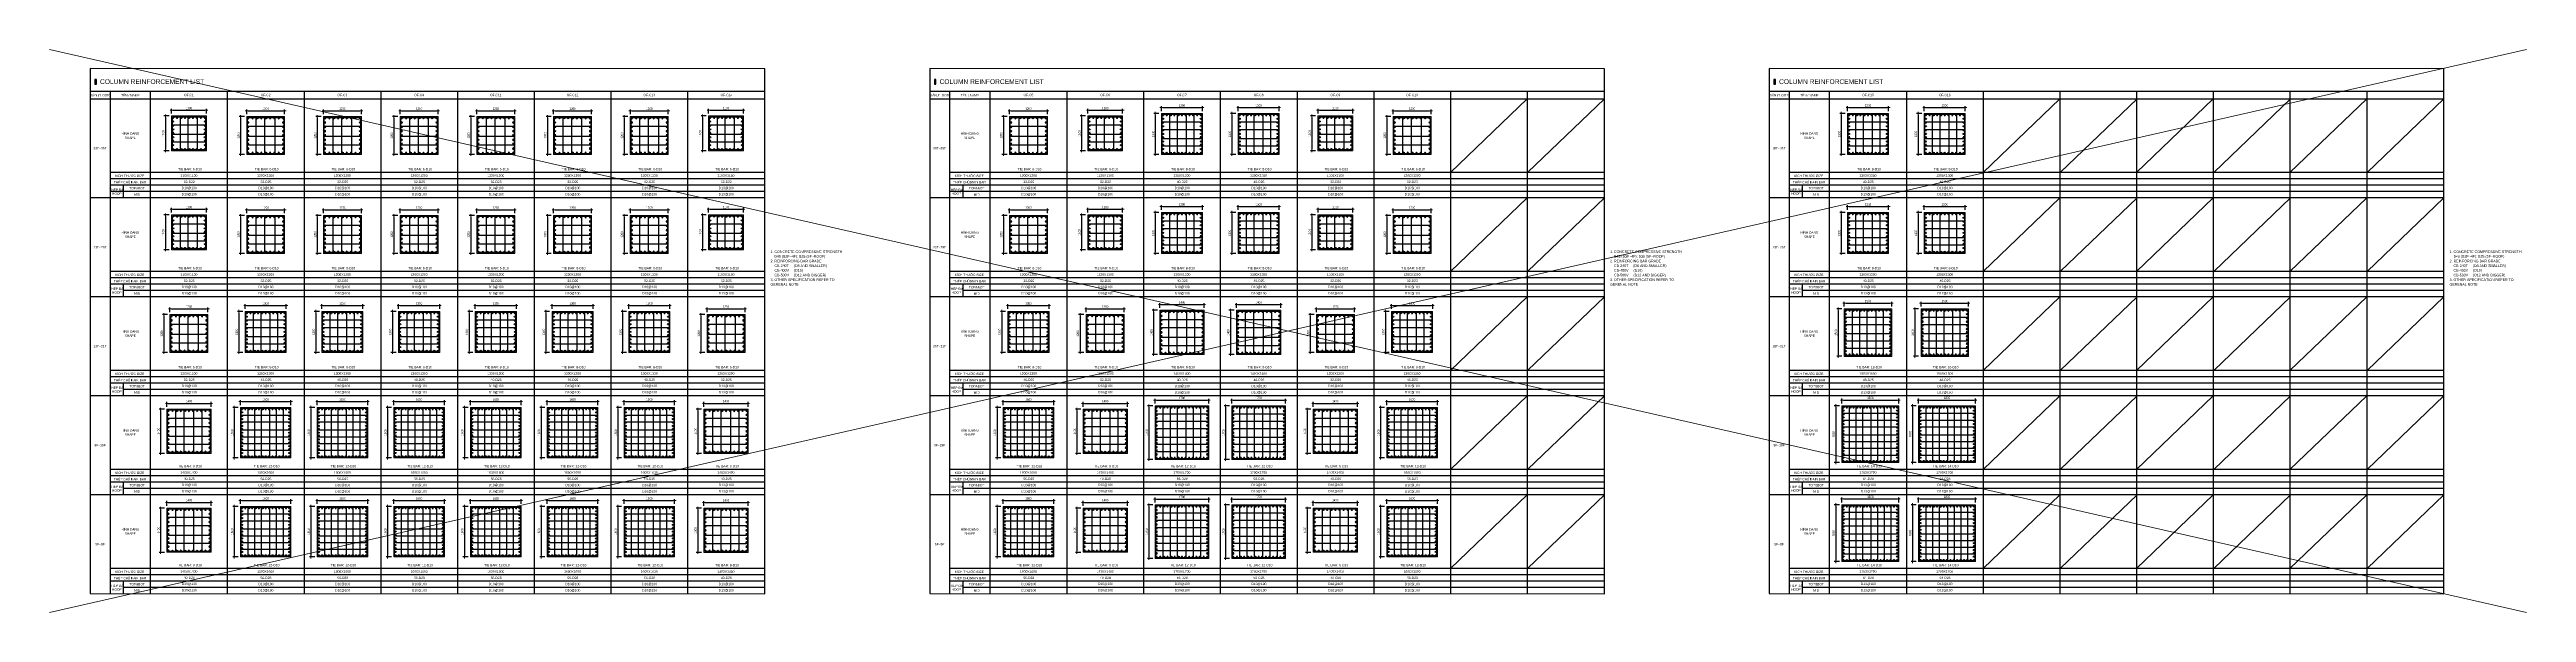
# Model space of a CAD drawing. Header units: millimetres. Extents: x 49323 to 380960, y -6102 to 181761.
# Drawn here: x 302635 to 380960, y 85705 to 103525 of the extents above; entities that cross this region are included whole.
import ezdxf
from ezdxf.enums import TextEntityAlignment as Align

# ---------------------------------------------------------------- set-up
doc = ezdxf.new("R2010")
doc.units = ezdxf.units.MM
doc.linetypes.add('CENTER2', pattern=[1.125, 0.75, -0.125, 0.125, -0.125])
doc.layers.get('Defpoints').update_dxf_attribs({"color": 151, "lineweight": 9})
for name, color, linetype in [('2', 2, 'Continuous'), ('A-ANNO-LEAD', 4, 'Continuous'), ('CEN', 1, 'CENTER2'), ('STL', 3, 'Continuous'), ('TIT1', 3, 'Continuous'), ('TXT', 3, 'Continuous')]:
    doc.layers.add(name, color=color, linetype=linetype)
for name, color, linetype, lineweight in [('NDC_S_CONTINUOUS', 3, 'Continuous', 20), ('NDC_S_DIM', 1, 'Continuous', 15), ('NDC_S_VN TEXT', 7, 'Continuous', 20)]:
    doc.layers.add(name, color=color, linetype=linetype, lineweight=lineweight)
doc.styles.add('ARIAL', font='arial.ttf', dxfattribs={"width": 0.8})
doc.styles.add('NDC_ARIAL', font='arial.ttf', dxfattribs={"width": 0.85})
doc.styles.add('NDC_DIM', font='', dxfattribs={"width": 0.75})
doc.styles.get('NDC_DIM').set_extended_font_data('Dotum')
doc.dimstyles.new('NDC_dim_30', dxfattribs={"dimscale": 30, "dimtxt": 2.5, "dimasz": 1.5, "dimexe": 1.5, "dimexo": 2.5, "dimgap": 1, "dimtad": 1, "dimdec": 0, "dimzin": 0, "dimdsep": 46, "dimtxsty": 'NDC_DIM', "dimblk": 'DIMMARK', "dimcen": 0.09, "dimdle": 1.2, "dimclrd": 1, "dimclre": 1, "dimclrt": 3, "dimadec": 0, "dimazin": 0, "dimtfac": 1, "dimtdec": 0, "dimtix": 1, "dimtofl": 0, "dimtmove": 0, "dimatfit": 3, "dimfxl": 8, "dimfxlon": 1, "dimtolj": 1, "dimtzin": 0, "dimarcsym": 0})

# ---------------------------------------------------------------- blocks, each defined once
blk = doc.blocks.new('GN')
at = {"layer": 'TIT1', "insert": (0, 0), "char_height": 81, "width": 1996.3, "attachment_point": 1, "line_spacing_factor": 1.096296, "style": 'ARIAL'}
blk.add_mtext('\\A1;1. CONCRETE COMPRESSIVE STRENGTH\\P    B45 (B3F~4F); B35 (5F~ROOF)\\P2. REINFORCING BAR GRADE\\P    CB-240T     (D8 AND SMALLER)\\P    CB-400V     (D10)\\P    CB-500V     (D12 AND BIGGER)\\P3. OTHER SPECIFICATION REFER TO GERENAL NOTE ', dxfattribs=at)
blk = doc.blocks.new('DIMMARK')
at = {"layer": 'NDC_S_DIM', "color": 1}
blk.add_line((-1.5, 0), (1, 0), dxfattribs=at)
at = {"layer": 'NDC_S_DIM', "color": 2, "const_width": 0.1}
blk.add_lwpolyline([(-0.4, -0.4), (0.4, 0.4)], dxfattribs=at)
blk = doc.blocks.new('*D685')
at = {"layer": 'Defpoints', "color": 0, "ltscale": 40, "transparency": 16777216}
for p in [(306344, 89009), (307744, 89191), (307744, 89009)]:
    blk.add_point(p, dxfattribs=at)
at = {"layer": 'NDC_S_DIM', "color": 1, "lineweight": -2, "ltscale": 40, "transparency": 16777216}
for p, q in [((306344, 89084), (306344, 89236)), ((306389, 89191), (307699, 89191)), ((307744, 89084), (307744, 89236))]:
    blk.add_line(p, q, dxfattribs=at)
at = {"layer": 'NDC_S_DIM', "color": 1, "lineweight": -2, "ltscale": 40, "transparency": 16777216, "xscale": 45, "yscale": 45, "zscale": 45, "rotation": 180}
blk.add_blockref('DIMMARK', (306344, 89191), dxfattribs=at)
at = {"layer": 'NDC_S_DIM', "color": 1, "lineweight": -2, "ltscale": 40, "transparency": 16777216, "xscale": 45, "yscale": 45, "zscale": 45}
blk.add_blockref('DIMMARK', (307744, 89191), dxfattribs=at)
at = {"layer": 'NDC_S_DIM', "color": 3, "ltscale": 40, "transparency": 16777216, "insert": (307044, 89258), "char_height": 75, "attachment_point": 5, "style": 'NDC_DIM'}
blk.add_mtext('\\A1;1400', dxfattribs=at)
blk = doc.blocks.new('*D686')
at = {"layer": 'Defpoints', "color": 0, "ltscale": 40, "transparency": 16777216}
for p in [(306344, 89009), (306149, 87609), (306344, 87609)]:
    blk.add_point(p, dxfattribs=at)
at = {"layer": 'NDC_S_DIM', "color": 1, "lineweight": -2, "ltscale": 40, "transparency": 16777216}
for p, q in [((306269, 89009), (306104, 89009)), ((306149, 88964), (306149, 87654)), ((306269, 87609), (306104, 87609))]:
    blk.add_line(p, q, dxfattribs=at)
at = {"layer": 'NDC_S_DIM', "color": 1, "lineweight": -2, "ltscale": 40, "transparency": 16777216, "xscale": 45, "yscale": 45, "zscale": 45}
for p, rotation in [((306149, 89009), 90), ((306149, 87609), 270)]:
    blk.add_blockref('DIMMARK', p, dxfattribs=dict(at, rotation=rotation))
at = {"layer": 'NDC_S_DIM', "color": 3, "ltscale": 40, "transparency": 16777216, "insert": (306081, 88309), "char_height": 75, "attachment_point": 5, "rotation": 90, "style": 'NDC_DIM'}
blk.add_mtext('\\A1;1400', dxfattribs=at)
blk = doc.blocks.new('8')
at = {"layer": '2'}
blk.add_hatch(color=256, dxfattribs=at).paths.add_polyline_path([(20, 0, 0.386127), (2, 20), (-2, 20, 0.386127), (-20, 0, 1)])
blk.add_circle((0, 0), 20, dxfattribs=at)
blk = doc.blocks.new('5')
at = {"layer": 'CEN', "rotation": 180}
blk.add_blockref('8', (0, 0), dxfattribs=at)
blk = doc.blocks.new('*U681')
at = {"layer": 'STL', "xscale": -1, "rotation": 270}
blk.add_blockref('5', (0, 0), dxfattribs=at)
blk = doc.blocks.new('*U682')
at = {"layer": 'NDC_S_DIM', "color": 0, "linetype": 'ByBlock', "lineweight": -2, "transparency": 16777216}
for p in [(306344, 79984), (306474, 79984), (306604, 79984), (306734, 79984), (306864, 79984), (306994, 79984), (307124, 79984), (307254, 79984), (307384, 79984), (307514, 79984), (307644, 79984)]:
    blk.add_blockref('*U681', p, dxfattribs=at)
blk = doc.blocks.new('*U683')
at = {"layer": 'STL', "xscale": -1, "rotation": 270}
blk.add_blockref('5', (0, 0), dxfattribs=at)
blk = doc.blocks.new('*U684')
at = {"layer": 'NDC_S_DIM', "color": 0, "linetype": 'ByBlock', "lineweight": -2, "transparency": 16777216}
for p in [(306344, 79984), (306474, 79984), (306604, 79984), (306734, 79984), (306864, 79984), (306994, 79984), (307124, 79984), (307254, 79984), (307384, 79984), (307514, 79984), (307644, 79984)]:
    blk.add_blockref('*U683', p, dxfattribs=at)
blk = doc.blocks.new('*U677')
at = {"layer": 'STL', "xscale": -1, "rotation": 270}
blk.add_blockref('5', (0, 0), dxfattribs=at)
blk = doc.blocks.new('*U678')
at = {"layer": 'NDC_S_DIM', "color": 0, "linetype": 'ByBlock', "lineweight": -2, "transparency": 16777216}
for p in [(306344, 79984), (306474, 79984), (306604, 79984), (306734, 79984), (306864, 79984), (306994, 79984), (307124, 79984), (307254, 79984), (307384, 79984), (307514, 79984), (307644, 79984)]:
    blk.add_blockref('*U677', p, dxfattribs=at)
blk = doc.blocks.new('*U679')
at = {"layer": 'STL', "xscale": -1, "rotation": 270}
blk.add_blockref('5', (0, 0), dxfattribs=at)
blk = doc.blocks.new('*U680')
at = {"layer": 'NDC_S_DIM', "color": 0, "linetype": 'ByBlock', "lineweight": -2, "transparency": 16777216}
for p in [(306344, 79984), (306474, 79984), (306604, 79984), (306734, 79984), (306864, 79984), (306994, 79984), (307124, 79984), (307254, 79984), (307384, 79984), (307514, 79984), (307644, 79984)]:
    blk.add_blockref('*U679', p, dxfattribs=at)
blk = doc.blocks.new('*D695')
at = {"layer": 'Defpoints', "color": 0, "ltscale": 40, "transparency": 16777216}
for p in [(306344, 92142), (307744, 92324), (307744, 92142)]:
    blk.add_point(p, dxfattribs=at)
at = {"layer": 'NDC_S_DIM', "color": 1, "lineweight": -2, "ltscale": 40, "transparency": 16777216}
for p, q in [((306344, 92217), (306344, 92369)), ((306389, 92324), (307699, 92324)), ((307744, 92217), (307744, 92369))]:
    blk.add_line(p, q, dxfattribs=at)
at = {"layer": 'NDC_S_DIM', "color": 1, "lineweight": -2, "ltscale": 40, "transparency": 16777216, "xscale": 45, "yscale": 45, "zscale": 45, "rotation": 180}
blk.add_blockref('DIMMARK', (306344, 92324), dxfattribs=at)
at = {"layer": 'NDC_S_DIM', "color": 1, "lineweight": -2, "ltscale": 40, "transparency": 16777216, "xscale": 45, "yscale": 45, "zscale": 45}
blk.add_blockref('DIMMARK', (307744, 92324), dxfattribs=at)
at = {"layer": 'NDC_S_DIM', "color": 3, "ltscale": 40, "transparency": 16777216, "insert": (307044, 92391), "char_height": 75, "attachment_point": 5, "style": 'NDC_DIM'}
blk.add_mtext('\\A1;1400', dxfattribs=at)
blk = doc.blocks.new('*D696')
at = {"layer": 'Defpoints', "color": 0, "ltscale": 40, "transparency": 16777216}
for p in [(306344, 92142), (306149, 90742), (306344, 90742)]:
    blk.add_point(p, dxfattribs=at)
at = {"layer": 'NDC_S_DIM', "color": 1, "lineweight": -2, "ltscale": 40, "transparency": 16777216}
for p, q in [((306269, 92142), (306104, 92142)), ((306149, 92097), (306149, 90787)), ((306269, 90742), (306104, 90742))]:
    blk.add_line(p, q, dxfattribs=at)
at = {"layer": 'NDC_S_DIM', "color": 1, "lineweight": -2, "ltscale": 40, "transparency": 16777216, "xscale": 45, "yscale": 45, "zscale": 45}
for p, rotation in [((306149, 92142), 90), ((306149, 90742), 270)]:
    blk.add_blockref('DIMMARK', p, dxfattribs=dict(at, rotation=rotation))
at = {"layer": 'NDC_S_DIM', "color": 3, "ltscale": 40, "transparency": 16777216, "insert": (306081, 91442), "char_height": 75, "attachment_point": 5, "rotation": 90, "style": 'NDC_DIM'}
blk.add_mtext('\\A1;1400', dxfattribs=at)
blk = doc.blocks.new('*U691')
at = {"layer": 'STL', "xscale": -1, "rotation": 270}
blk.add_blockref('5', (0, 0), dxfattribs=at)
blk = doc.blocks.new('*U692')
at = {"layer": 'NDC_S_DIM', "color": 0, "linetype": 'ByBlock', "lineweight": -2, "transparency": 16777216}
for p in [(306344, 79984), (306474, 79984), (306604, 79984), (306734, 79984), (306864, 79984), (306994, 79984), (307124, 79984), (307254, 79984), (307384, 79984), (307514, 79984), (307644, 79984)]:
    blk.add_blockref('*U691', p, dxfattribs=at)
blk = doc.blocks.new('*U693')
at = {"layer": 'STL', "xscale": -1, "rotation": 270}
blk.add_blockref('5', (0, 0), dxfattribs=at)
blk = doc.blocks.new('*U694')
at = {"layer": 'NDC_S_DIM', "color": 0, "linetype": 'ByBlock', "lineweight": -2, "transparency": 16777216}
for p in [(306344, 79984), (306474, 79984), (306604, 79984), (306734, 79984), (306864, 79984), (306994, 79984), (307124, 79984), (307254, 79984), (307384, 79984), (307514, 79984), (307644, 79984)]:
    blk.add_blockref('*U693', p, dxfattribs=at)
blk = doc.blocks.new('*U687')
at = {"layer": 'STL', "xscale": -1, "rotation": 270}
blk.add_blockref('5', (0, 0), dxfattribs=at)
blk = doc.blocks.new('*U688')
at = {"layer": 'NDC_S_DIM', "color": 0, "linetype": 'ByBlock', "lineweight": -2, "transparency": 16777216}
for p in [(306344, 79984), (306474, 79984), (306604, 79984), (306734, 79984), (306864, 79984), (306994, 79984), (307124, 79984), (307254, 79984), (307384, 79984), (307514, 79984), (307644, 79984)]:
    blk.add_blockref('*U687', p, dxfattribs=at)
blk = doc.blocks.new('*U689')
at = {"layer": 'STL', "xscale": -1, "rotation": 270}
blk.add_blockref('5', (0, 0), dxfattribs=at)
blk = doc.blocks.new('*U690')
at = {"layer": 'NDC_S_DIM', "color": 0, "linetype": 'ByBlock', "lineweight": -2, "transparency": 16777216}
for p in [(306344, 79984), (306474, 79984), (306604, 79984), (306734, 79984), (306864, 79984), (306994, 79984), (307124, 79984), (307254, 79984), (307384, 79984), (307514, 79984), (307644, 79984)]:
    blk.add_blockref('*U689', p, dxfattribs=at)
blk = doc.blocks.new('*D697')
at = {"layer": 'Defpoints', "color": 0, "ltscale": 40, "transparency": 16777216}
for p in [(306444, 95137), (307644, 95318), (307644, 95137)]:
    blk.add_point(p, dxfattribs=at)
at = {"layer": 'NDC_S_DIM', "color": 1, "lineweight": -2, "ltscale": 40, "transparency": 16777216}
for p, q in [((306444, 95212), (306444, 95363)), ((306489, 95318), (307599, 95318)), ((307644, 95212), (307644, 95363))]:
    blk.add_line(p, q, dxfattribs=at)
at = {"layer": 'NDC_S_DIM', "color": 1, "lineweight": -2, "ltscale": 40, "transparency": 16777216, "xscale": 45, "yscale": 45, "zscale": 45, "rotation": 180}
blk.add_blockref('DIMMARK', (306444, 95318), dxfattribs=at)
at = {"layer": 'NDC_S_DIM', "color": 1, "lineweight": -2, "ltscale": 40, "transparency": 16777216, "xscale": 45, "yscale": 45, "zscale": 45}
blk.add_blockref('DIMMARK', (307644, 95318), dxfattribs=at)
at = {"layer": 'NDC_S_DIM', "color": 3, "ltscale": 40, "transparency": 16777216, "insert": (307044, 95386), "char_height": 75, "attachment_point": 5, "style": 'NDC_DIM'}
blk.add_mtext('\\A1;1200', dxfattribs=at)
blk = doc.blocks.new('*D698')
at = {"layer": 'Defpoints', "color": 0, "ltscale": 40, "transparency": 16777216}
for p in [(306444, 95137), (306249, 93937), (306444, 93937)]:
    blk.add_point(p, dxfattribs=at)
at = {"layer": 'NDC_S_DIM', "color": 1, "lineweight": -2, "ltscale": 40, "transparency": 16777216}
for p, q in [((306369, 95137), (306204, 95137)), ((306249, 95092), (306249, 93982)), ((306369, 93937), (306204, 93937))]:
    blk.add_line(p, q, dxfattribs=at)
at = {"layer": 'NDC_S_DIM', "color": 1, "lineweight": -2, "ltscale": 40, "transparency": 16777216, "xscale": 45, "yscale": 45, "zscale": 45}
for p, rotation in [((306249, 95137), 90), ((306249, 93937), 270)]:
    blk.add_blockref('DIMMARK', p, dxfattribs=dict(at, rotation=rotation))
at = {"layer": 'NDC_S_DIM', "color": 3, "ltscale": 40, "transparency": 16777216, "insert": (306181, 94537), "char_height": 75, "attachment_point": 5, "rotation": 90, "style": 'NDC_DIM'}
blk.add_mtext('\\A1;1200', dxfattribs=at)
blk = doc.blocks.new('*U699')
at = {"layer": 'STL', "xscale": -1, "rotation": 270}
blk.add_blockref('5', (0, 0), dxfattribs=at)
blk = doc.blocks.new('*U700')
at = {"layer": 'NDC_S_DIM', "color": 0, "linetype": 'ByBlock', "lineweight": -2, "transparency": 16777216}
for p in [(306394, 95024), (306531, 95024), (306669, 95024), (306806, 95024), (306944, 95024), (307082, 95024), (307219, 95024), (307357, 95024), (307494, 95024)]:
    blk.add_blockref('*U699', p, dxfattribs=at)
blk = doc.blocks.new('*U702')
at = {"layer": 'STL', "xscale": -1, "rotation": 270}
blk.add_blockref('5', (0, 0), dxfattribs=at)
blk = doc.blocks.new('*U701')
at = {"layer": 'NDC_S_DIM', "color": 0, "linetype": 'ByBlock', "lineweight": -2, "transparency": 16777216}
for p in [(306394, 95024), (306531, 95024), (306669, 95024), (306806, 95024), (306944, 95024), (307082, 95024), (307219, 95024), (307357, 95024), (307494, 95024)]:
    blk.add_blockref('*U702', p, dxfattribs=at)
blk = doc.blocks.new('*U704')
at = {"layer": 'STL', "xscale": -1, "rotation": 270}
blk.add_blockref('5', (0, 0), dxfattribs=at)
blk = doc.blocks.new('*U703')
at = {"layer": 'NDC_S_DIM', "color": 0, "linetype": 'ByBlock', "lineweight": -2, "transparency": 16777216}
for p in [(306394, 95024), (306531, 95024), (306669, 95024), (306806, 95024), (306944, 95024), (307082, 95024), (307219, 95024), (307357, 95024), (307494, 95024)]:
    blk.add_blockref('*U704', p, dxfattribs=at)
blk = doc.blocks.new('*U706')
at = {"layer": 'STL', "xscale": -1, "rotation": 270}
blk.add_blockref('5', (0, 0), dxfattribs=at)
blk = doc.blocks.new('*U705')
at = {"layer": 'NDC_S_DIM', "color": 0, "linetype": 'ByBlock', "lineweight": -2, "transparency": 16777216}
for p in [(306394, 95024), (306531, 95024), (306669, 95024), (306806, 95024), (306944, 95024), (307082, 95024), (307219, 95024), (307357, 95024), (307494, 95024)]:
    blk.add_blockref('*U706', p, dxfattribs=at)
blk = doc.blocks.new('*D707')
at = {"layer": 'Defpoints', "color": 0, "ltscale": 40, "transparency": 16777216}
for p in [(306494, 98288), (307594, 98470), (307594, 98288)]:
    blk.add_point(p, dxfattribs=at)
at = {"layer": 'NDC_S_DIM', "color": 1, "lineweight": -2, "ltscale": 40, "transparency": 16777216}
for p, q in [((306494, 98363), (306494, 98515)), ((306539, 98470), (307549, 98470)), ((307594, 98363), (307594, 98515))]:
    blk.add_line(p, q, dxfattribs=at)
at = {"layer": 'NDC_S_DIM', "color": 1, "lineweight": -2, "ltscale": 40, "transparency": 16777216, "xscale": 45, "yscale": 45, "zscale": 45, "rotation": 180}
blk.add_blockref('DIMMARK', (306494, 98470), dxfattribs=at)
at = {"layer": 'NDC_S_DIM', "color": 1, "lineweight": -2, "ltscale": 40, "transparency": 16777216, "xscale": 45, "yscale": 45, "zscale": 45}
blk.add_blockref('DIMMARK', (307594, 98470), dxfattribs=at)
at = {"layer": 'NDC_S_DIM', "color": 3, "ltscale": 40, "transparency": 16777216, "insert": (307044, 98537), "char_height": 75, "attachment_point": 5, "style": 'NDC_DIM'}
blk.add_mtext('\\A1;1100', dxfattribs=at)
blk = doc.blocks.new('*D708')
at = {"layer": 'Defpoints', "color": 0, "ltscale": 40, "transparency": 16777216}
for p in [(306494, 98288), (306299, 97188), (306494, 97188)]:
    blk.add_point(p, dxfattribs=at)
at = {"layer": 'NDC_S_DIM', "color": 1, "lineweight": -2, "ltscale": 40, "transparency": 16777216}
for p, q in [((306419, 98288), (306254, 98288)), ((306299, 98243), (306299, 97233)), ((306419, 97188), (306254, 97188))]:
    blk.add_line(p, q, dxfattribs=at)
at = {"layer": 'NDC_S_DIM', "color": 1, "lineweight": -2, "ltscale": 40, "transparency": 16777216, "xscale": 45, "yscale": 45, "zscale": 45}
for p, rotation in [((306299, 98288), 90), ((306299, 97188), 270)]:
    blk.add_blockref('DIMMARK', p, dxfattribs=dict(at, rotation=rotation))
at = {"layer": 'NDC_S_DIM', "color": 3, "ltscale": 40, "transparency": 16777216, "insert": (306231, 97738), "char_height": 75, "attachment_point": 5, "rotation": 90, "style": 'NDC_DIM'}
blk.add_mtext('\\A1;1100', dxfattribs=at)
blk = doc.blocks.new('*U709')
at = {"layer": 'STL', "xscale": -1, "rotation": 270}
blk.add_blockref('5', (0, 0), dxfattribs=at)
blk = doc.blocks.new('*U710')
at = {"layer": 'NDC_S_DIM', "color": 0, "linetype": 'ByBlock', "lineweight": -2, "transparency": 16777216}
for p in [(306494, 98119), (306619, 98119), (306744, 98119), (306869, 98119), (306994, 98119), (307119, 98119), (307244, 98119), (307369, 98119), (307494, 98119)]:
    blk.add_blockref('*U709', p, dxfattribs=at)
blk = doc.blocks.new('*U711')
at = {"layer": 'STL', "xscale": -1, "rotation": 270}
blk.add_blockref('5', (0, 0), dxfattribs=at)
blk = doc.blocks.new('*U712')
at = {"layer": 'NDC_S_DIM', "color": 0, "linetype": 'ByBlock', "lineweight": -2, "transparency": 16777216}
for p in [(306494, 98119), (306619, 98119), (306744, 98119), (306869, 98119), (306994, 98119), (307119, 98119), (307244, 98119), (307369, 98119), (307494, 98119)]:
    blk.add_blockref('*U711', p, dxfattribs=at)
blk = doc.blocks.new('*U713')
at = {"layer": 'STL', "xscale": -1, "rotation": 270}
blk.add_blockref('5', (0, 0), dxfattribs=at)
blk = doc.blocks.new('*U714')
at = {"layer": 'NDC_S_DIM', "color": 0, "linetype": 'ByBlock', "lineweight": -2, "transparency": 16777216}
for p in [(306494, 98119), (306619, 98119), (306744, 98119), (306869, 98119), (306994, 98119), (307119, 98119), (307244, 98119), (307369, 98119), (307494, 98119)]:
    blk.add_blockref('*U713', p, dxfattribs=at)
blk = doc.blocks.new('*U715')
at = {"layer": 'STL', "xscale": -1, "rotation": 270}
blk.add_blockref('5', (0, 0), dxfattribs=at)
blk = doc.blocks.new('*U716')
at = {"layer": 'NDC_S_DIM', "color": 0, "linetype": 'ByBlock', "lineweight": -2, "transparency": 16777216}
for p in [(306494, 98119), (306619, 98119), (306744, 98119), (306869, 98119), (306994, 98119), (307119, 98119), (307244, 98119), (307369, 98119), (307494, 98119)]:
    blk.add_blockref('*U715', p, dxfattribs=at)
blk = doc.blocks.new('*D725')
at = {"layer": 'Defpoints', "color": 0, "ltscale": 40, "transparency": 16777216}
for p in [(306494, 101421), (307594, 101602), (307594, 101421)]:
    blk.add_point(p, dxfattribs=at)
at = {"layer": 'NDC_S_DIM', "color": 1, "lineweight": -2, "ltscale": 40, "transparency": 16777216}
for p, q in [((306494, 101496), (306494, 101647)), ((306539, 101602), (307549, 101602)), ((307594, 101496), (307594, 101647))]:
    blk.add_line(p, q, dxfattribs=at)
at = {"layer": 'NDC_S_DIM', "color": 1, "lineweight": -2, "ltscale": 40, "transparency": 16777216, "xscale": 45, "yscale": 45, "zscale": 45, "rotation": 180}
blk.add_blockref('DIMMARK', (306494, 101602), dxfattribs=at)
at = {"layer": 'NDC_S_DIM', "color": 1, "lineweight": -2, "ltscale": 40, "transparency": 16777216, "xscale": 45, "yscale": 45, "zscale": 45}
blk.add_blockref('DIMMARK', (307594, 101602), dxfattribs=at)
at = {"layer": 'NDC_S_DIM', "color": 3, "ltscale": 40, "transparency": 16777216, "insert": (307044, 101670), "char_height": 75, "attachment_point": 5, "style": 'NDC_DIM'}
blk.add_mtext('\\A1;1100', dxfattribs=at)
blk = doc.blocks.new('*D726')
at = {"layer": 'Defpoints', "color": 0, "ltscale": 40, "transparency": 16777216}
for p in [(306494, 101421), (306299, 100321), (306494, 100321)]:
    blk.add_point(p, dxfattribs=at)
at = {"layer": 'NDC_S_DIM', "color": 1, "lineweight": -2, "ltscale": 40, "transparency": 16777216}
for p, q in [((306419, 101421), (306254, 101421)), ((306299, 101376), (306299, 100366)), ((306419, 100321), (306254, 100321))]:
    blk.add_line(p, q, dxfattribs=at)
at = {"layer": 'NDC_S_DIM', "color": 1, "lineweight": -2, "ltscale": 40, "transparency": 16777216, "xscale": 45, "yscale": 45, "zscale": 45}
for p, rotation in [((306299, 101421), 90), ((306299, 100321), 270)]:
    blk.add_blockref('DIMMARK', p, dxfattribs=dict(at, rotation=rotation))
at = {"layer": 'NDC_S_DIM', "color": 3, "ltscale": 40, "transparency": 16777216, "insert": (306231, 100871), "char_height": 75, "attachment_point": 5, "rotation": 90, "style": 'NDC_DIM'}
blk.add_mtext('\\A1;1100', dxfattribs=at)
blk = doc.blocks.new('*U719')
at = {"layer": 'STL', "xscale": -1, "rotation": 270}
blk.add_blockref('5', (0, 0), dxfattribs=at)
blk = doc.blocks.new('*U720')
at = {"layer": 'NDC_S_DIM', "color": 0, "linetype": 'ByBlock', "lineweight": -2, "transparency": 16777216}
for p in [(306494, 98119), (306619, 98119), (306744, 98119), (306869, 98119), (306994, 98119), (307119, 98119), (307244, 98119), (307369, 98119), (307494, 98119)]:
    blk.add_blockref('*U719', p, dxfattribs=at)
blk = doc.blocks.new('*U721')
at = {"layer": 'STL', "xscale": -1, "rotation": 270}
blk.add_blockref('5', (0, 0), dxfattribs=at)
blk = doc.blocks.new('*U722')
at = {"layer": 'NDC_S_DIM', "color": 0, "linetype": 'ByBlock', "lineweight": -2, "transparency": 16777216}
for p in [(306494, 98119), (306619, 98119), (306744, 98119), (306869, 98119), (306994, 98119), (307119, 98119), (307244, 98119), (307369, 98119), (307494, 98119)]:
    blk.add_blockref('*U721', p, dxfattribs=at)
blk = doc.blocks.new('*U723')
at = {"layer": 'STL', "xscale": -1, "rotation": 270}
blk.add_blockref('5', (0, 0), dxfattribs=at)
blk = doc.blocks.new('*U724')
at = {"layer": 'NDC_S_DIM', "color": 0, "linetype": 'ByBlock', "lineweight": -2, "transparency": 16777216}
for p in [(306494, 98119), (306619, 98119), (306744, 98119), (306869, 98119), (306994, 98119), (307119, 98119), (307244, 98119), (307369, 98119), (307494, 98119)]:
    blk.add_blockref('*U723', p, dxfattribs=at)
blk = doc.blocks.new('*U717')
at = {"layer": 'STL', "xscale": -1, "rotation": 270}
blk.add_blockref('5', (0, 0), dxfattribs=at)
blk = doc.blocks.new('*U718')
at = {"layer": 'NDC_S_DIM', "color": 0, "linetype": 'ByBlock', "lineweight": -2, "transparency": 16777216}
for p in [(306494, 98119), (306619, 98119), (306744, 98119), (306869, 98119), (306994, 98119), (307119, 98119), (307244, 98119), (307369, 98119), (307494, 98119)]:
    blk.add_blockref('*U717', p, dxfattribs=at)
blk = doc.blocks.new('*D735')
at = {"layer": 'Defpoints', "color": 0, "ltscale": 40, "transparency": 16777216}
for p in [(308670, 89064), (310270, 89245), (310270, 89064)]:
    blk.add_point(p, dxfattribs=at)
at = {"layer": 'NDC_S_DIM', "color": 1, "lineweight": -2, "ltscale": 40, "transparency": 16777216}
for p, q in [((308670, 89139), (308670, 89290)), ((310270, 89139), (310270, 89290)), ((308715, 89245), (310225, 89245))]:
    blk.add_line(p, q, dxfattribs=at)
at = {"layer": 'NDC_S_DIM', "color": 1, "lineweight": -2, "ltscale": 40, "transparency": 16777216, "xscale": 45, "yscale": 45, "zscale": 45, "rotation": 180}
blk.add_blockref('DIMMARK', (308670, 89245), dxfattribs=at)
at = {"layer": 'NDC_S_DIM', "color": 1, "lineweight": -2, "ltscale": 40, "transparency": 16777216, "xscale": 45, "yscale": 45, "zscale": 45}
blk.add_blockref('DIMMARK', (310270, 89245), dxfattribs=at)
at = {"layer": 'NDC_S_DIM', "color": 3, "ltscale": 40, "transparency": 16777216, "insert": (309470, 89313), "char_height": 75, "attachment_point": 5, "style": 'NDC_DIM'}
blk.add_mtext('\\A1;1600', dxfattribs=at)
blk = doc.blocks.new('*D736')
at = {"layer": 'Defpoints', "color": 0, "ltscale": 40, "transparency": 16777216}
for p in [(308670, 89064), (308475, 87464), (308670, 87464)]:
    blk.add_point(p, dxfattribs=at)
at = {"layer": 'NDC_S_DIM', "color": 1, "lineweight": -2, "ltscale": 40, "transparency": 16777216}
for p, q in [((308595, 89064), (308430, 89064)), ((308475, 89019), (308475, 87509)), ((308595, 87464), (308430, 87464))]:
    blk.add_line(p, q, dxfattribs=at)
at = {"layer": 'NDC_S_DIM', "color": 1, "lineweight": -2, "ltscale": 40, "transparency": 16777216, "xscale": 45, "yscale": 45, "zscale": 45}
for p, rotation in [((308475, 89064), 90), ((308475, 87464), 270)]:
    blk.add_blockref('DIMMARK', p, dxfattribs=dict(at, rotation=rotation))
at = {"layer": 'NDC_S_DIM', "color": 3, "ltscale": 40, "transparency": 16777216, "insert": (308407, 88264), "char_height": 75, "attachment_point": 5, "rotation": 90, "style": 'NDC_DIM'}
blk.add_mtext('\\A1;1600', dxfattribs=at)
blk = doc.blocks.new('*U731')
at = {"layer": 'STL', "xscale": -1, "rotation": 270}
blk.add_blockref('5', (0, 0), dxfattribs=at)
blk = doc.blocks.new('*U732')
at = {"layer": 'NDC_S_DIM', "color": 0, "linetype": 'ByBlock', "lineweight": -2, "transparency": 16777216}
for p in [(308770, 80184), (308877, 80184), (308984, 80184), (309091, 80184), (309199, 80184), (309306, 80184), (309413, 80184), (309520, 80184), (309627, 80184), (309734, 80184), (309842, 80184), (309949, 80184), (310056, 80184), (310163, 80184), (310270, 80184)]:
    blk.add_blockref('*U731', p, dxfattribs=at)
blk = doc.blocks.new('*U733')
at = {"layer": 'STL', "xscale": -1, "rotation": 270}
blk.add_blockref('5', (0, 0), dxfattribs=at)
blk = doc.blocks.new('*U734')
at = {"layer": 'NDC_S_DIM', "color": 0, "linetype": 'ByBlock', "lineweight": -2, "transparency": 16777216}
for p in [(308770, 80184), (308877, 80184), (308984, 80184), (309091, 80184), (309199, 80184), (309306, 80184), (309413, 80184), (309520, 80184), (309627, 80184), (309734, 80184), (309842, 80184), (309949, 80184), (310056, 80184), (310163, 80184), (310270, 80184)]:
    blk.add_blockref('*U733', p, dxfattribs=at)
blk = doc.blocks.new('*U727')
at = {"layer": 'STL', "xscale": -1, "rotation": 270}
blk.add_blockref('5', (0, 0), dxfattribs=at)
blk = doc.blocks.new('*U728')
at = {"layer": 'NDC_S_DIM', "color": 0, "linetype": 'ByBlock', "lineweight": -2, "transparency": 16777216}
for p in [(308770, 80184), (308877, 80184), (308984, 80184), (309091, 80184), (309199, 80184), (309306, 80184), (309413, 80184), (309520, 80184), (309627, 80184), (309734, 80184), (309842, 80184), (309949, 80184), (310056, 80184), (310163, 80184), (310270, 80184)]:
    blk.add_blockref('*U727', p, dxfattribs=at)
blk = doc.blocks.new('*U729')
at = {"layer": 'STL', "xscale": -1, "rotation": 270}
blk.add_blockref('5', (0, 0), dxfattribs=at)
blk = doc.blocks.new('*U730')
at = {"layer": 'NDC_S_DIM', "color": 0, "linetype": 'ByBlock', "lineweight": -2, "transparency": 16777216}
for p in [(308770, 80184), (308877, 80184), (308984, 80184), (309091, 80184), (309199, 80184), (309306, 80184), (309413, 80184), (309520, 80184), (309627, 80184), (309734, 80184), (309842, 80184), (309949, 80184), (310056, 80184), (310163, 80184), (310270, 80184)]:
    blk.add_blockref('*U729', p, dxfattribs=at)
blk = doc.blocks.new('*D745')
at = {"layer": 'Defpoints', "color": 0, "ltscale": 40, "transparency": 16777216}
for p in [(308670, 92196), (310270, 92378), (310270, 92196)]:
    blk.add_point(p, dxfattribs=at)
at = {"layer": 'NDC_S_DIM', "color": 1, "lineweight": -2, "ltscale": 40, "transparency": 16777216}
for p, q in [((308670, 92271), (308670, 92423)), ((308715, 92378), (310225, 92378)), ((310270, 92271), (310270, 92423))]:
    blk.add_line(p, q, dxfattribs=at)
at = {"layer": 'NDC_S_DIM', "color": 1, "lineweight": -2, "ltscale": 40, "transparency": 16777216, "xscale": 45, "yscale": 45, "zscale": 45, "rotation": 180}
blk.add_blockref('DIMMARK', (308670, 92378), dxfattribs=at)
at = {"layer": 'NDC_S_DIM', "color": 1, "lineweight": -2, "ltscale": 40, "transparency": 16777216, "xscale": 45, "yscale": 45, "zscale": 45}
blk.add_blockref('DIMMARK', (310270, 92378), dxfattribs=at)
at = {"layer": 'NDC_S_DIM', "color": 3, "ltscale": 40, "transparency": 16777216, "insert": (309470, 92446), "char_height": 75, "attachment_point": 5, "style": 'NDC_DIM'}
blk.add_mtext('\\A1;1600', dxfattribs=at)
blk = doc.blocks.new('*D746')
at = {"layer": 'Defpoints', "color": 0, "ltscale": 40, "transparency": 16777216}
for p in [(308670, 92196), (308475, 90596), (308670, 90596)]:
    blk.add_point(p, dxfattribs=at)
at = {"layer": 'NDC_S_DIM', "color": 1, "lineweight": -2, "ltscale": 40, "transparency": 16777216}
for p, q in [((308595, 92196), (308430, 92196)), ((308475, 92151), (308475, 90641)), ((308595, 90596), (308430, 90596))]:
    blk.add_line(p, q, dxfattribs=at)
at = {"layer": 'NDC_S_DIM', "color": 1, "lineweight": -2, "ltscale": 40, "transparency": 16777216, "xscale": 45, "yscale": 45, "zscale": 45}
for p, rotation in [((308475, 92196), 90), ((308475, 90596), 270)]:
    blk.add_blockref('DIMMARK', p, dxfattribs=dict(at, rotation=rotation))
at = {"layer": 'NDC_S_DIM', "color": 3, "ltscale": 40, "transparency": 16777216, "insert": (308407, 91396), "char_height": 75, "attachment_point": 5, "rotation": 90, "style": 'NDC_DIM'}
blk.add_mtext('\\A1;1600', dxfattribs=at)
blk = doc.blocks.new('*U741')
at = {"layer": 'STL', "xscale": -1, "rotation": 270}
blk.add_blockref('5', (0, 0), dxfattribs=at)
blk = doc.blocks.new('*U742')
at = {"layer": 'NDC_S_DIM', "color": 0, "linetype": 'ByBlock', "lineweight": -2, "transparency": 16777216}
for p in [(308770, 80184), (308877, 80184), (308984, 80184), (309091, 80184), (309199, 80184), (309306, 80184), (309413, 80184), (309520, 80184), (309627, 80184), (309734, 80184), (309842, 80184), (309949, 80184), (310056, 80184), (310163, 80184), (310270, 80184)]:
    blk.add_blockref('*U741', p, dxfattribs=at)
blk = doc.blocks.new('*U743')
at = {"layer": 'STL', "xscale": -1, "rotation": 270}
blk.add_blockref('5', (0, 0), dxfattribs=at)
blk = doc.blocks.new('*U744')
at = {"layer": 'NDC_S_DIM', "color": 0, "linetype": 'ByBlock', "lineweight": -2, "transparency": 16777216}
for p in [(308770, 80184), (308877, 80184), (308984, 80184), (309091, 80184), (309199, 80184), (309306, 80184), (309413, 80184), (309520, 80184), (309627, 80184), (309734, 80184), (309842, 80184), (309949, 80184), (310056, 80184), (310163, 80184), (310270, 80184)]:
    blk.add_blockref('*U743', p, dxfattribs=at)
blk = doc.blocks.new('*U737')
at = {"layer": 'STL', "xscale": -1, "rotation": 270}
blk.add_blockref('5', (0, 0), dxfattribs=at)
blk = doc.blocks.new('*U738')
at = {"layer": 'NDC_S_DIM', "color": 0, "linetype": 'ByBlock', "lineweight": -2, "transparency": 16777216}
for p in [(308770, 80184), (308877, 80184), (308984, 80184), (309091, 80184), (309199, 80184), (309306, 80184), (309413, 80184), (309520, 80184), (309627, 80184), (309734, 80184), (309842, 80184), (309949, 80184), (310056, 80184), (310163, 80184), (310270, 80184)]:
    blk.add_blockref('*U737', p, dxfattribs=at)
blk = doc.blocks.new('*U739')
at = {"layer": 'STL', "xscale": -1, "rotation": 270}
blk.add_blockref('5', (0, 0), dxfattribs=at)
blk = doc.blocks.new('*U740')
at = {"layer": 'NDC_S_DIM', "color": 0, "linetype": 'ByBlock', "lineweight": -2, "transparency": 16777216}
for p in [(308770, 80184), (308877, 80184), (308984, 80184), (309091, 80184), (309199, 80184), (309306, 80184), (309413, 80184), (309520, 80184), (309627, 80184), (309734, 80184), (309842, 80184), (309949, 80184), (310056, 80184), (310163, 80184), (310270, 80184)]:
    blk.add_blockref('*U739', p, dxfattribs=at)
blk = doc.blocks.new('*D747')
at = {"layer": 'Defpoints', "color": 0, "ltscale": 40, "transparency": 16777216}
for p in [(308820, 95237), (310120, 95418), (310120, 95237)]:
    blk.add_point(p, dxfattribs=at)
at = {"layer": 'NDC_S_DIM', "color": 1, "lineweight": -2, "ltscale": 40, "transparency": 16777216}
for p, q in [((308820, 95312), (308820, 95463)), ((308865, 95418), (310075, 95418)), ((310120, 95312), (310120, 95463))]:
    blk.add_line(p, q, dxfattribs=at)
at = {"layer": 'NDC_S_DIM', "color": 1, "lineweight": -2, "ltscale": 40, "transparency": 16777216, "xscale": 45, "yscale": 45, "zscale": 45, "rotation": 180}
blk.add_blockref('DIMMARK', (308820, 95418), dxfattribs=at)
at = {"layer": 'NDC_S_DIM', "color": 1, "lineweight": -2, "ltscale": 40, "transparency": 16777216, "xscale": 45, "yscale": 45, "zscale": 45}
blk.add_blockref('DIMMARK', (310120, 95418), dxfattribs=at)
at = {"layer": 'NDC_S_DIM', "color": 3, "ltscale": 40, "transparency": 16777216, "insert": (309470, 95486), "char_height": 75, "attachment_point": 5, "style": 'NDC_DIM'}
blk.add_mtext('\\A1;1300', dxfattribs=at)
blk = doc.blocks.new('*D748')
at = {"layer": 'Defpoints', "color": 0, "ltscale": 40, "transparency": 16777216}
for p in [(308820, 95237), (308625, 93937), (308820, 93937)]:
    blk.add_point(p, dxfattribs=at)
at = {"layer": 'NDC_S_DIM', "color": 1, "lineweight": -2, "ltscale": 40, "transparency": 16777216}
for p, q in [((308745, 95237), (308580, 95237)), ((308625, 95192), (308625, 93982)), ((308745, 93937), (308580, 93937))]:
    blk.add_line(p, q, dxfattribs=at)
at = {"layer": 'NDC_S_DIM', "color": 1, "lineweight": -2, "ltscale": 40, "transparency": 16777216, "xscale": 45, "yscale": 45, "zscale": 45}
for p, rotation in [((308625, 95237), 90), ((308625, 93937), 270)]:
    blk.add_blockref('DIMMARK', p, dxfattribs=dict(at, rotation=rotation))
at = {"layer": 'NDC_S_DIM', "color": 3, "ltscale": 40, "transparency": 16777216, "insert": (308557, 94587), "char_height": 75, "attachment_point": 5, "rotation": 90, "style": 'NDC_DIM'}
blk.add_mtext('\\A1;1300', dxfattribs=at)
blk = doc.blocks.new('*U749')
at = {"layer": 'STL', "xscale": -1, "rotation": 270}
blk.add_blockref('5', (0, 0), dxfattribs=at)
blk = doc.blocks.new('*U750')
at = {"layer": 'NDC_S_DIM', "color": 0, "linetype": 'ByBlock', "lineweight": -2, "transparency": 16777216}
for p in [(308920, 95186), (309040, 95186), (309160, 95186), (309280, 95186), (309400, 95186), (309520, 95186), (309640, 95186), (309760, 95186), (309880, 95186), (310000, 95186), (310120, 95186)]:
    blk.add_blockref('*U749', p, dxfattribs=at)
blk = doc.blocks.new('*U751')
at = {"layer": 'STL', "xscale": -1, "rotation": 270}
blk.add_blockref('5', (0, 0), dxfattribs=at)
blk = doc.blocks.new('*U752')
at = {"layer": 'NDC_S_DIM', "color": 0, "linetype": 'ByBlock', "lineweight": -2, "transparency": 16777216}
for p in [(308920, 95186), (309040, 95186), (309160, 95186), (309280, 95186), (309400, 95186), (309520, 95186), (309640, 95186), (309760, 95186), (309880, 95186), (310000, 95186), (310120, 95186)]:
    blk.add_blockref('*U751', p, dxfattribs=at)
blk = doc.blocks.new('*U753')
at = {"layer": 'STL', "xscale": -1, "rotation": 270}
blk.add_blockref('5', (0, 0), dxfattribs=at)
blk = doc.blocks.new('*U754')
at = {"layer": 'NDC_S_DIM', "color": 0, "linetype": 'ByBlock', "lineweight": -2, "transparency": 16777216}
for p in [(308920, 95186), (309040, 95186), (309160, 95186), (309280, 95186), (309400, 95186), (309520, 95186), (309640, 95186), (309760, 95186), (309880, 95186), (310000, 95186), (310120, 95186)]:
    blk.add_blockref('*U753', p, dxfattribs=at)
blk = doc.blocks.new('*U755')
at = {"layer": 'STL', "xscale": -1, "rotation": 270}
blk.add_blockref('5', (0, 0), dxfattribs=at)
blk = doc.blocks.new('*U756')
at = {"layer": 'NDC_S_DIM', "color": 0, "linetype": 'ByBlock', "lineweight": -2, "transparency": 16777216}
for p in [(308920, 95186), (309040, 95186), (309160, 95186), (309280, 95186), (309400, 95186), (309520, 95186), (309640, 95186), (309760, 95186), (309880, 95186), (310000, 95186), (310120, 95186)]:
    blk.add_blockref('*U755', p, dxfattribs=at)
blk = doc.blocks.new('*D765')
at = {"layer": 'Defpoints', "color": 0, "ltscale": 40, "transparency": 16777216}
for p in [(308870, 98270), (310070, 98451), (310070, 98270)]:
    blk.add_point(p, dxfattribs=at)
at = {"layer": 'NDC_S_DIM', "color": 1, "lineweight": -2, "ltscale": 40, "transparency": 16777216}
for p, q in [((308870, 98345), (308870, 98496)), ((308915, 98451), (310025, 98451)), ((310070, 98345), (310070, 98496))]:
    blk.add_line(p, q, dxfattribs=at)
at = {"layer": 'NDC_S_DIM', "color": 1, "lineweight": -2, "ltscale": 40, "transparency": 16777216, "xscale": 45, "yscale": 45, "zscale": 45, "rotation": 180}
blk.add_blockref('DIMMARK', (308870, 98451), dxfattribs=at)
at = {"layer": 'NDC_S_DIM', "color": 1, "lineweight": -2, "ltscale": 40, "transparency": 16777216, "xscale": 45, "yscale": 45, "zscale": 45}
blk.add_blockref('DIMMARK', (310070, 98451), dxfattribs=at)
at = {"layer": 'NDC_S_DIM', "color": 3, "ltscale": 40, "transparency": 16777216, "insert": (309470, 98519), "char_height": 75, "attachment_point": 5, "style": 'NDC_DIM'}
blk.add_mtext('\\A1;1200', dxfattribs=at)
blk = doc.blocks.new('*D766')
at = {"layer": 'Defpoints', "color": 0, "ltscale": 40, "transparency": 16777216}
for p in [(308870, 98270), (308675, 97070), (308870, 97070)]:
    blk.add_point(p, dxfattribs=at)
at = {"layer": 'NDC_S_DIM', "color": 1, "lineweight": -2, "ltscale": 40, "transparency": 16777216}
for p, q in [((308795, 98270), (308630, 98270)), ((308675, 98225), (308675, 97115)), ((308795, 97070), (308630, 97070))]:
    blk.add_line(p, q, dxfattribs=at)
at = {"layer": 'NDC_S_DIM', "color": 1, "lineweight": -2, "ltscale": 40, "transparency": 16777216, "xscale": 45, "yscale": 45, "zscale": 45}
for p, rotation in [((308675, 98270), 90), ((308675, 97070), 270)]:
    blk.add_blockref('DIMMARK', p, dxfattribs=dict(at, rotation=rotation))
at = {"layer": 'NDC_S_DIM', "color": 3, "ltscale": 40, "transparency": 16777216, "insert": (308607, 97670), "char_height": 75, "attachment_point": 5, "rotation": 90, "style": 'NDC_DIM'}
blk.add_mtext('\\A1;1200', dxfattribs=at)
blk = doc.blocks.new('*U764')
at = {"layer": 'STL', "xscale": -1, "rotation": 270}
blk.add_blockref('5', (0, 0), dxfattribs=at)
blk = doc.blocks.new('*U758')
at = {"layer": 'NDC_S_DIM', "color": 0, "linetype": 'ByBlock', "lineweight": -2, "transparency": 16777216}
for p in [(306394, 95024), (306531, 95024), (306669, 95024), (306806, 95024), (306944, 95024), (307082, 95024), (307219, 95024), (307357, 95024), (307494, 95024)]:
    blk.add_blockref('*U764', p, dxfattribs=at)
blk = doc.blocks.new('*U760')
at = {"layer": 'STL', "xscale": -1, "rotation": 270}
blk.add_blockref('5', (0, 0), dxfattribs=at)
blk = doc.blocks.new('*U759')
at = {"layer": 'NDC_S_DIM', "color": 0, "linetype": 'ByBlock', "lineweight": -2, "transparency": 16777216}
for p in [(306394, 95024), (306531, 95024), (306669, 95024), (306806, 95024), (306944, 95024), (307082, 95024), (307219, 95024), (307357, 95024), (307494, 95024)]:
    blk.add_blockref('*U760', p, dxfattribs=at)
blk = doc.blocks.new('*U762')
at = {"layer": 'STL', "xscale": -1, "rotation": 270}
blk.add_blockref('5', (0, 0), dxfattribs=at)
blk = doc.blocks.new('*U761')
at = {"layer": 'NDC_S_DIM', "color": 0, "linetype": 'ByBlock', "lineweight": -2, "transparency": 16777216}
for p in [(306394, 95024), (306531, 95024), (306669, 95024), (306806, 95024), (306944, 95024), (307082, 95024), (307219, 95024), (307357, 95024), (307494, 95024)]:
    blk.add_blockref('*U762', p, dxfattribs=at)
blk = doc.blocks.new('*U757')
at = {"layer": 'STL', "xscale": -1, "rotation": 270}
blk.add_blockref('5', (0, 0), dxfattribs=at)
blk = doc.blocks.new('*U763')
at = {"layer": 'NDC_S_DIM', "color": 0, "linetype": 'ByBlock', "lineweight": -2, "transparency": 16777216}
for p in [(306394, 95024), (306531, 95024), (306669, 95024), (306806, 95024), (306944, 95024), (307082, 95024), (307219, 95024), (307357, 95024), (307494, 95024)]:
    blk.add_blockref('*U757', p, dxfattribs=at)
blk = doc.blocks.new('*D775')
at = {"layer": 'Defpoints', "color": 0, "ltscale": 40, "transparency": 16777216}
for p in [(308870, 101402), (310070, 101584), (310070, 101402)]:
    blk.add_point(p, dxfattribs=at)
at = {"layer": 'NDC_S_DIM', "color": 1, "lineweight": -2, "ltscale": 40, "transparency": 16777216}
for p, q in [((308870, 101477), (308870, 101629)), ((308915, 101584), (310025, 101584)), ((310070, 101477), (310070, 101629))]:
    blk.add_line(p, q, dxfattribs=at)
at = {"layer": 'NDC_S_DIM', "color": 1, "lineweight": -2, "ltscale": 40, "transparency": 16777216, "xscale": 45, "yscale": 45, "zscale": 45, "rotation": 180}
blk.add_blockref('DIMMARK', (308870, 101584), dxfattribs=at)
at = {"layer": 'NDC_S_DIM', "color": 1, "lineweight": -2, "ltscale": 40, "transparency": 16777216, "xscale": 45, "yscale": 45, "zscale": 45}
blk.add_blockref('DIMMARK', (310070, 101584), dxfattribs=at)
at = {"layer": 'NDC_S_DIM', "color": 3, "ltscale": 40, "transparency": 16777216, "insert": (309470, 101651), "char_height": 75, "attachment_point": 5, "style": 'NDC_DIM'}
blk.add_mtext('\\A1;1200', dxfattribs=at)
blk = doc.blocks.new('*D776')
at = {"layer": 'Defpoints', "color": 0, "ltscale": 40, "transparency": 16777216}
for p in [(308870, 101402), (308675, 100202), (308870, 100202)]:
    blk.add_point(p, dxfattribs=at)
at = {"layer": 'NDC_S_DIM', "color": 1, "lineweight": -2, "ltscale": 40, "transparency": 16777216}
for p, q in [((308795, 101402), (308630, 101402)), ((308675, 101357), (308675, 100247)), ((308795, 100202), (308630, 100202))]:
    blk.add_line(p, q, dxfattribs=at)
at = {"layer": 'NDC_S_DIM', "color": 1, "lineweight": -2, "ltscale": 40, "transparency": 16777216, "xscale": 45, "yscale": 45, "zscale": 45}
for p, rotation in [((308675, 101402), 90), ((308675, 100202), 270)]:
    blk.add_blockref('DIMMARK', p, dxfattribs=dict(at, rotation=rotation))
at = {"layer": 'NDC_S_DIM', "color": 3, "ltscale": 40, "transparency": 16777216, "insert": (308607, 100802), "char_height": 75, "attachment_point": 5, "rotation": 90, "style": 'NDC_DIM'}
blk.add_mtext('\\A1;1200', dxfattribs=at)
blk = doc.blocks.new('*U774')
at = {"layer": 'STL', "xscale": -1, "rotation": 270}
blk.add_blockref('5', (0, 0), dxfattribs=at)
blk = doc.blocks.new('*U768')
at = {"layer": 'NDC_S_DIM', "color": 0, "linetype": 'ByBlock', "lineweight": -2, "transparency": 16777216}
for p in [(306394, 95024), (306531, 95024), (306669, 95024), (306806, 95024), (306944, 95024), (307082, 95024), (307219, 95024), (307357, 95024), (307494, 95024)]:
    blk.add_blockref('*U774', p, dxfattribs=at)
blk = doc.blocks.new('*U770')
at = {"layer": 'STL', "xscale": -1, "rotation": 270}
blk.add_blockref('5', (0, 0), dxfattribs=at)
blk = doc.blocks.new('*U769')
at = {"layer": 'NDC_S_DIM', "color": 0, "linetype": 'ByBlock', "lineweight": -2, "transparency": 16777216}
for p in [(306394, 95024), (306531, 95024), (306669, 95024), (306806, 95024), (306944, 95024), (307082, 95024), (307219, 95024), (307357, 95024), (307494, 95024)]:
    blk.add_blockref('*U770', p, dxfattribs=at)
blk = doc.blocks.new('*U772')
at = {"layer": 'STL', "xscale": -1, "rotation": 270}
blk.add_blockref('5', (0, 0), dxfattribs=at)
blk = doc.blocks.new('*U771')
at = {"layer": 'NDC_S_DIM', "color": 0, "linetype": 'ByBlock', "lineweight": -2, "transparency": 16777216}
for p in [(306394, 95024), (306531, 95024), (306669, 95024), (306806, 95024), (306944, 95024), (307082, 95024), (307219, 95024), (307357, 95024), (307494, 95024)]:
    blk.add_blockref('*U772', p, dxfattribs=at)
blk = doc.blocks.new('*U767')
at = {"layer": 'STL', "xscale": -1, "rotation": 270}
blk.add_blockref('5', (0, 0), dxfattribs=at)
blk = doc.blocks.new('*U773')
at = {"layer": 'NDC_S_DIM', "color": 0, "linetype": 'ByBlock', "lineweight": -2, "transparency": 16777216}
for p in [(306394, 95024), (306531, 95024), (306669, 95024), (306806, 95024), (306944, 95024), (307082, 95024), (307219, 95024), (307357, 95024), (307494, 95024)]:
    blk.add_blockref('*U767', p, dxfattribs=at)
blk = doc.blocks.new('*D823')
at = {"layer": 'Defpoints', "color": 0, "ltscale": 40, "transparency": 16777216}
for p in [(311096, 89064), (312696, 89245), (312696, 89064)]:
    blk.add_point(p, dxfattribs=at)
at = {"layer": 'NDC_S_DIM', "color": 1, "lineweight": -2, "ltscale": 40, "transparency": 16777216}
for p, q in [((311096, 89139), (311096, 89290)), ((312696, 89139), (312696, 89290)), ((311141, 89245), (312651, 89245))]:
    blk.add_line(p, q, dxfattribs=at)
at = {"layer": 'NDC_S_DIM', "color": 1, "lineweight": -2, "ltscale": 40, "transparency": 16777216, "xscale": 45, "yscale": 45, "zscale": 45, "rotation": 180}
blk.add_blockref('DIMMARK', (311096, 89245), dxfattribs=at)
at = {"layer": 'NDC_S_DIM', "color": 1, "lineweight": -2, "ltscale": 40, "transparency": 16777216, "xscale": 45, "yscale": 45, "zscale": 45}
blk.add_blockref('DIMMARK', (312696, 89245), dxfattribs=at)
at = {"layer": 'NDC_S_DIM', "color": 3, "ltscale": 40, "transparency": 16777216, "insert": (311896, 89313), "char_height": 75, "attachment_point": 5, "style": 'NDC_DIM'}
blk.add_mtext('\\A1;1600', dxfattribs=at)
blk = doc.blocks.new('*D824')
at = {"layer": 'Defpoints', "color": 0, "ltscale": 40, "transparency": 16777216}
for p in [(311096, 89064), (310901, 87464), (311096, 87464)]:
    blk.add_point(p, dxfattribs=at)
at = {"layer": 'NDC_S_DIM', "color": 1, "lineweight": -2, "ltscale": 40, "transparency": 16777216}
for p, q in [((311021, 89064), (310856, 89064)), ((310901, 89019), (310901, 87509)), ((311021, 87464), (310856, 87464))]:
    blk.add_line(p, q, dxfattribs=at)
at = {"layer": 'NDC_S_DIM', "color": 1, "lineweight": -2, "ltscale": 40, "transparency": 16777216, "xscale": 45, "yscale": 45, "zscale": 45}
for p, rotation in [((310901, 89064), 90), ((310901, 87464), 270)]:
    blk.add_blockref('DIMMARK', p, dxfattribs=dict(at, rotation=rotation))
at = {"layer": 'NDC_S_DIM', "color": 3, "ltscale": 40, "transparency": 16777216, "insert": (310833, 88264), "char_height": 75, "attachment_point": 5, "rotation": 90, "style": 'NDC_DIM'}
blk.add_mtext('\\A1;1600', dxfattribs=at)
blk = doc.blocks.new('*U811')
at = {"layer": 'STL', "xscale": -1, "rotation": 270}
blk.add_blockref('5', (0, 0), dxfattribs=at)
blk = doc.blocks.new('*U812')
at = {"layer": 'NDC_S_DIM', "color": 0, "linetype": 'ByBlock', "lineweight": -2, "transparency": 16777216}
for p in [(308770, 80184), (308877, 80184), (308984, 80184), (309091, 80184), (309199, 80184), (309306, 80184), (309413, 80184), (309520, 80184), (309627, 80184), (309734, 80184), (309842, 80184), (309949, 80184), (310056, 80184), (310163, 80184), (310270, 80184)]:
    blk.add_blockref('*U811', p, dxfattribs=at)
blk = doc.blocks.new('*U813')
at = {"layer": 'STL', "xscale": -1, "rotation": 270}
blk.add_blockref('5', (0, 0), dxfattribs=at)
blk = doc.blocks.new('*U814')
at = {"layer": 'NDC_S_DIM', "color": 0, "linetype": 'ByBlock', "lineweight": -2, "transparency": 16777216}
for p in [(308770, 80184), (308877, 80184), (308984, 80184), (309091, 80184), (309199, 80184), (309306, 80184), (309413, 80184), (309520, 80184), (309627, 80184), (309734, 80184), (309842, 80184), (309949, 80184), (310056, 80184), (310163, 80184), (310270, 80184)]:
    blk.add_blockref('*U813', p, dxfattribs=at)
blk = doc.blocks.new('*U807')
at = {"layer": 'STL', "xscale": -1, "rotation": 270}
blk.add_blockref('5', (0, 0), dxfattribs=at)
blk = doc.blocks.new('*U808')
at = {"layer": 'NDC_S_DIM', "color": 0, "linetype": 'ByBlock', "lineweight": -2, "transparency": 16777216}
for p in [(308770, 80184), (308877, 80184), (308984, 80184), (309091, 80184), (309199, 80184), (309306, 80184), (309413, 80184), (309520, 80184), (309627, 80184), (309734, 80184), (309842, 80184), (309949, 80184), (310056, 80184), (310163, 80184), (310270, 80184)]:
    blk.add_blockref('*U807', p, dxfattribs=at)
blk = doc.blocks.new('*U809')
at = {"layer": 'STL', "xscale": -1, "rotation": 270}
blk.add_blockref('5', (0, 0), dxfattribs=at)
blk = doc.blocks.new('*U810')
at = {"layer": 'NDC_S_DIM', "color": 0, "linetype": 'ByBlock', "lineweight": -2, "transparency": 16777216}
for p in [(308770, 80184), (308877, 80184), (308984, 80184), (309091, 80184), (309199, 80184), (309306, 80184), (309413, 80184), (309520, 80184), (309627, 80184), (309734, 80184), (309842, 80184), (309949, 80184), (310056, 80184), (310163, 80184), (310270, 80184)]:
    blk.add_blockref('*U809', p, dxfattribs=at)
blk = doc.blocks.new('*D825')
at = {"layer": 'Defpoints', "color": 0, "ltscale": 40, "transparency": 16777216}
for p in [(311096, 92196), (312696, 92378), (312696, 92196)]:
    blk.add_point(p, dxfattribs=at)
at = {"layer": 'NDC_S_DIM', "color": 1, "lineweight": -2, "ltscale": 40, "transparency": 16777216}
for p, q in [((311096, 92271), (311096, 92423)), ((311141, 92378), (312651, 92378)), ((312696, 92271), (312696, 92423))]:
    blk.add_line(p, q, dxfattribs=at)
at = {"layer": 'NDC_S_DIM', "color": 1, "lineweight": -2, "ltscale": 40, "transparency": 16777216, "xscale": 45, "yscale": 45, "zscale": 45, "rotation": 180}
blk.add_blockref('DIMMARK', (311096, 92378), dxfattribs=at)
at = {"layer": 'NDC_S_DIM', "color": 1, "lineweight": -2, "ltscale": 40, "transparency": 16777216, "xscale": 45, "yscale": 45, "zscale": 45}
blk.add_blockref('DIMMARK', (312696, 92378), dxfattribs=at)
at = {"layer": 'NDC_S_DIM', "color": 3, "ltscale": 40, "transparency": 16777216, "insert": (311896, 92446), "char_height": 75, "attachment_point": 5, "style": 'NDC_DIM'}
blk.add_mtext('\\A1;1600', dxfattribs=at)
blk = doc.blocks.new('*D826')
at = {"layer": 'Defpoints', "color": 0, "ltscale": 40, "transparency": 16777216}
for p in [(311096, 92196), (310901, 90596), (311096, 90596)]:
    blk.add_point(p, dxfattribs=at)
at = {"layer": 'NDC_S_DIM', "color": 1, "lineweight": -2, "ltscale": 40, "transparency": 16777216}
for p, q in [((311021, 92196), (310856, 92196)), ((310901, 92151), (310901, 90641)), ((311021, 90596), (310856, 90596))]:
    blk.add_line(p, q, dxfattribs=at)
at = {"layer": 'NDC_S_DIM', "color": 1, "lineweight": -2, "ltscale": 40, "transparency": 16777216, "xscale": 45, "yscale": 45, "zscale": 45}
for p, rotation in [((310901, 92196), 90), ((310901, 90596), 270)]:
    blk.add_blockref('DIMMARK', p, dxfattribs=dict(at, rotation=rotation))
at = {"layer": 'NDC_S_DIM', "color": 3, "ltscale": 40, "transparency": 16777216, "insert": (310833, 91396), "char_height": 75, "attachment_point": 5, "rotation": 90, "style": 'NDC_DIM'}
blk.add_mtext('\\A1;1600', dxfattribs=at)
blk = doc.blocks.new('*U803')
at = {"layer": 'STL', "xscale": -1, "rotation": 270}
blk.add_blockref('5', (0, 0), dxfattribs=at)
blk = doc.blocks.new('*U804')
at = {"layer": 'NDC_S_DIM', "color": 0, "linetype": 'ByBlock', "lineweight": -2, "transparency": 16777216}
for p in [(308770, 80184), (308877, 80184), (308984, 80184), (309091, 80184), (309199, 80184), (309306, 80184), (309413, 80184), (309520, 80184), (309627, 80184), (309734, 80184), (309842, 80184), (309949, 80184), (310056, 80184), (310163, 80184), (310270, 80184)]:
    blk.add_blockref('*U803', p, dxfattribs=at)
blk = doc.blocks.new('*U805')
at = {"layer": 'STL', "xscale": -1, "rotation": 270}
blk.add_blockref('5', (0, 0), dxfattribs=at)
blk = doc.blocks.new('*U806')
at = {"layer": 'NDC_S_DIM', "color": 0, "linetype": 'ByBlock', "lineweight": -2, "transparency": 16777216}
for p in [(308770, 80184), (308877, 80184), (308984, 80184), (309091, 80184), (309199, 80184), (309306, 80184), (309413, 80184), (309520, 80184), (309627, 80184), (309734, 80184), (309842, 80184), (309949, 80184), (310056, 80184), (310163, 80184), (310270, 80184)]:
    blk.add_blockref('*U805', p, dxfattribs=at)
blk = doc.blocks.new('*U815')
at = {"layer": 'STL', "xscale": -1, "rotation": 270}
blk.add_blockref('5', (0, 0), dxfattribs=at)
blk = doc.blocks.new('*U816')
at = {"layer": 'NDC_S_DIM', "color": 0, "linetype": 'ByBlock', "lineweight": -2, "transparency": 16777216}
for p in [(308770, 80184), (308877, 80184), (308984, 80184), (309091, 80184), (309199, 80184), (309306, 80184), (309413, 80184), (309520, 80184), (309627, 80184), (309734, 80184), (309842, 80184), (309949, 80184), (310056, 80184), (310163, 80184), (310270, 80184)]:
    blk.add_blockref('*U815', p, dxfattribs=at)
blk = doc.blocks.new('*U801')
at = {"layer": 'STL', "xscale": -1, "rotation": 270}
blk.add_blockref('5', (0, 0), dxfattribs=at)
blk = doc.blocks.new('*U802')
at = {"layer": 'NDC_S_DIM', "color": 0, "linetype": 'ByBlock', "lineweight": -2, "transparency": 16777216}
for p in [(308770, 80184), (308877, 80184), (308984, 80184), (309091, 80184), (309199, 80184), (309306, 80184), (309413, 80184), (309520, 80184), (309627, 80184), (309734, 80184), (309842, 80184), (309949, 80184), (310056, 80184), (310163, 80184), (310270, 80184)]:
    blk.add_blockref('*U801', p, dxfattribs=at)
blk = doc.blocks.new('*D819')
at = {"layer": 'Defpoints', "color": 0, "ltscale": 40, "transparency": 16777216}
for p in [(311246, 95237), (312546, 95418), (312546, 95237)]:
    blk.add_point(p, dxfattribs=at)
at = {"layer": 'NDC_S_DIM', "color": 1, "lineweight": -2, "ltscale": 40, "transparency": 16777216}
for p, q in [((311246, 95312), (311246, 95463)), ((311291, 95418), (312501, 95418)), ((312546, 95312), (312546, 95463))]:
    blk.add_line(p, q, dxfattribs=at)
at = {"layer": 'NDC_S_DIM', "color": 1, "lineweight": -2, "ltscale": 40, "transparency": 16777216, "xscale": 45, "yscale": 45, "zscale": 45, "rotation": 180}
blk.add_blockref('DIMMARK', (311246, 95418), dxfattribs=at)
at = {"layer": 'NDC_S_DIM', "color": 1, "lineweight": -2, "ltscale": 40, "transparency": 16777216, "xscale": 45, "yscale": 45, "zscale": 45}
blk.add_blockref('DIMMARK', (312546, 95418), dxfattribs=at)
at = {"layer": 'NDC_S_DIM', "color": 3, "ltscale": 40, "transparency": 16777216, "insert": (311896, 95486), "char_height": 75, "attachment_point": 5, "style": 'NDC_DIM'}
blk.add_mtext('\\A1;1300', dxfattribs=at)
blk = doc.blocks.new('*D820')
at = {"layer": 'Defpoints', "color": 0, "ltscale": 40, "transparency": 16777216}
for p in [(311246, 95237), (311051, 93937), (311246, 93937)]:
    blk.add_point(p, dxfattribs=at)
at = {"layer": 'NDC_S_DIM', "color": 1, "lineweight": -2, "ltscale": 40, "transparency": 16777216}
for p, q in [((311171, 95237), (311006, 95237)), ((311051, 95192), (311051, 93982)), ((311171, 93937), (311006, 93937))]:
    blk.add_line(p, q, dxfattribs=at)
at = {"layer": 'NDC_S_DIM', "color": 1, "lineweight": -2, "ltscale": 40, "transparency": 16777216, "xscale": 45, "yscale": 45, "zscale": 45}
for p, rotation in [((311051, 95237), 90), ((311051, 93937), 270)]:
    blk.add_blockref('DIMMARK', p, dxfattribs=dict(at, rotation=rotation))
at = {"layer": 'NDC_S_DIM', "color": 3, "ltscale": 40, "transparency": 16777216, "insert": (310983, 94587), "char_height": 75, "attachment_point": 5, "rotation": 90, "style": 'NDC_DIM'}
blk.add_mtext('\\A1;1300', dxfattribs=at)
blk = doc.blocks.new('*U793')
at = {"layer": 'STL', "xscale": -1, "rotation": 270}
blk.add_blockref('5', (0, 0), dxfattribs=at)
blk = doc.blocks.new('*U794')
at = {"layer": 'NDC_S_DIM', "color": 0, "linetype": 'ByBlock', "lineweight": -2, "transparency": 16777216}
for p in [(308920, 95186), (309040, 95186), (309160, 95186), (309280, 95186), (309400, 95186), (309520, 95186), (309640, 95186), (309760, 95186), (309880, 95186), (310000, 95186), (310120, 95186)]:
    blk.add_blockref('*U793', p, dxfattribs=at)
blk = doc.blocks.new('*U795')
at = {"layer": 'STL', "xscale": -1, "rotation": 270}
blk.add_blockref('5', (0, 0), dxfattribs=at)
blk = doc.blocks.new('*U796')
at = {"layer": 'NDC_S_DIM', "color": 0, "linetype": 'ByBlock', "lineweight": -2, "transparency": 16777216}
for p in [(308920, 95186), (309040, 95186), (309160, 95186), (309280, 95186), (309400, 95186), (309520, 95186), (309640, 95186), (309760, 95186), (309880, 95186), (310000, 95186), (310120, 95186)]:
    blk.add_blockref('*U795', p, dxfattribs=at)
blk = doc.blocks.new('*U797')
at = {"layer": 'STL', "xscale": -1, "rotation": 270}
blk.add_blockref('5', (0, 0), dxfattribs=at)
blk = doc.blocks.new('*U798')
at = {"layer": 'NDC_S_DIM', "color": 0, "linetype": 'ByBlock', "lineweight": -2, "transparency": 16777216}
for p in [(308920, 95186), (309040, 95186), (309160, 95186), (309280, 95186), (309400, 95186), (309520, 95186), (309640, 95186), (309760, 95186), (309880, 95186), (310000, 95186), (310120, 95186)]:
    blk.add_blockref('*U797', p, dxfattribs=at)
blk = doc.blocks.new('*U799')
at = {"layer": 'STL', "xscale": -1, "rotation": 270}
blk.add_blockref('5', (0, 0), dxfattribs=at)
blk = doc.blocks.new('*U800')
at = {"layer": 'NDC_S_DIM', "color": 0, "linetype": 'ByBlock', "lineweight": -2, "transparency": 16777216}
for p in [(308920, 95186), (309040, 95186), (309160, 95186), (309280, 95186), (309400, 95186), (309520, 95186), (309640, 95186), (309760, 95186), (309880, 95186), (310000, 95186), (310120, 95186)]:
    blk.add_blockref('*U799', p, dxfattribs=at)
blk = doc.blocks.new('*D817')
at = {"layer": 'Defpoints', "color": 0, "ltscale": 40, "transparency": 16777216}
for p in [(311296, 98270), (312496, 98451), (312496, 98270)]:
    blk.add_point(p, dxfattribs=at)
at = {"layer": 'NDC_S_DIM', "color": 1, "lineweight": -2, "ltscale": 40, "transparency": 16777216}
for p, q in [((311296, 98345), (311296, 98496)), ((311341, 98451), (312451, 98451)), ((312496, 98345), (312496, 98496))]:
    blk.add_line(p, q, dxfattribs=at)
at = {"layer": 'NDC_S_DIM', "color": 1, "lineweight": -2, "ltscale": 40, "transparency": 16777216, "xscale": 45, "yscale": 45, "zscale": 45, "rotation": 180}
blk.add_blockref('DIMMARK', (311296, 98451), dxfattribs=at)
at = {"layer": 'NDC_S_DIM', "color": 1, "lineweight": -2, "ltscale": 40, "transparency": 16777216, "xscale": 45, "yscale": 45, "zscale": 45}
blk.add_blockref('DIMMARK', (312496, 98451), dxfattribs=at)
at = {"layer": 'NDC_S_DIM', "color": 3, "ltscale": 40, "transparency": 16777216, "insert": (311896, 98519), "char_height": 75, "attachment_point": 5, "style": 'NDC_DIM'}
blk.add_mtext('\\A1;1200', dxfattribs=at)
blk = doc.blocks.new('*D818')
at = {"layer": 'Defpoints', "color": 0, "ltscale": 40, "transparency": 16777216}
for p in [(311296, 98270), (311101, 97070), (311296, 97070)]:
    blk.add_point(p, dxfattribs=at)
at = {"layer": 'NDC_S_DIM', "color": 1, "lineweight": -2, "ltscale": 40, "transparency": 16777216}
for p, q in [((311221, 98270), (311056, 98270)), ((311101, 98225), (311101, 97115)), ((311221, 97070), (311056, 97070))]:
    blk.add_line(p, q, dxfattribs=at)
at = {"layer": 'NDC_S_DIM', "color": 1, "lineweight": -2, "ltscale": 40, "transparency": 16777216, "xscale": 45, "yscale": 45, "zscale": 45}
for p, rotation in [((311101, 98270), 90), ((311101, 97070), 270)]:
    blk.add_blockref('DIMMARK', p, dxfattribs=dict(at, rotation=rotation))
at = {"layer": 'NDC_S_DIM', "color": 3, "ltscale": 40, "transparency": 16777216, "insert": (311033, 97670), "char_height": 75, "attachment_point": 5, "rotation": 90, "style": 'NDC_DIM'}
blk.add_mtext('\\A1;1200', dxfattribs=at)
blk = doc.blocks.new('*U784')
at = {"layer": 'STL', "xscale": -1, "rotation": 270}
blk.add_blockref('5', (0, 0), dxfattribs=at)
blk = doc.blocks.new('*U778')
at = {"layer": 'NDC_S_DIM', "color": 0, "linetype": 'ByBlock', "lineweight": -2, "transparency": 16777216}
for p in [(306394, 95024), (306531, 95024), (306669, 95024), (306806, 95024), (306944, 95024), (307082, 95024), (307219, 95024), (307357, 95024), (307494, 95024)]:
    blk.add_blockref('*U784', p, dxfattribs=at)
blk = doc.blocks.new('*U780')
at = {"layer": 'STL', "xscale": -1, "rotation": 270}
blk.add_blockref('5', (0, 0), dxfattribs=at)
blk = doc.blocks.new('*U779')
at = {"layer": 'NDC_S_DIM', "color": 0, "linetype": 'ByBlock', "lineweight": -2, "transparency": 16777216}
for p in [(306394, 95024), (306531, 95024), (306669, 95024), (306806, 95024), (306944, 95024), (307082, 95024), (307219, 95024), (307357, 95024), (307494, 95024)]:
    blk.add_blockref('*U780', p, dxfattribs=at)
blk = doc.blocks.new('*U782')
at = {"layer": 'STL', "xscale": -1, "rotation": 270}
blk.add_blockref('5', (0, 0), dxfattribs=at)
blk = doc.blocks.new('*U781')
at = {"layer": 'NDC_S_DIM', "color": 0, "linetype": 'ByBlock', "lineweight": -2, "transparency": 16777216}
for p in [(306394, 95024), (306531, 95024), (306669, 95024), (306806, 95024), (306944, 95024), (307082, 95024), (307219, 95024), (307357, 95024), (307494, 95024)]:
    blk.add_blockref('*U782', p, dxfattribs=at)
blk = doc.blocks.new('*U777')
at = {"layer": 'STL', "xscale": -1, "rotation": 270}
blk.add_blockref('5', (0, 0), dxfattribs=at)
blk = doc.blocks.new('*U783')
at = {"layer": 'NDC_S_DIM', "color": 0, "linetype": 'ByBlock', "lineweight": -2, "transparency": 16777216}
for p in [(306394, 95024), (306531, 95024), (306669, 95024), (306806, 95024), (306944, 95024), (307082, 95024), (307219, 95024), (307357, 95024), (307494, 95024)]:
    blk.add_blockref('*U777', p, dxfattribs=at)
blk = doc.blocks.new('*D821')
at = {"layer": 'Defpoints', "color": 0, "ltscale": 40, "transparency": 16777216}
for p in [(311296, 101402), (312496, 101584), (312496, 101402)]:
    blk.add_point(p, dxfattribs=at)
at = {"layer": 'NDC_S_DIM', "color": 1, "lineweight": -2, "ltscale": 40, "transparency": 16777216}
for p, q in [((311296, 101477), (311296, 101629)), ((311341, 101584), (312451, 101584)), ((312496, 101477), (312496, 101629))]:
    blk.add_line(p, q, dxfattribs=at)
at = {"layer": 'NDC_S_DIM', "color": 1, "lineweight": -2, "ltscale": 40, "transparency": 16777216, "xscale": 45, "yscale": 45, "zscale": 45, "rotation": 180}
blk.add_blockref('DIMMARK', (311296, 101584), dxfattribs=at)
at = {"layer": 'NDC_S_DIM', "color": 1, "lineweight": -2, "ltscale": 40, "transparency": 16777216, "xscale": 45, "yscale": 45, "zscale": 45}
blk.add_blockref('DIMMARK', (312496, 101584), dxfattribs=at)
at = {"layer": 'NDC_S_DIM', "color": 3, "ltscale": 40, "transparency": 16777216, "insert": (311896, 101651), "char_height": 75, "attachment_point": 5, "style": 'NDC_DIM'}
blk.add_mtext('\\A1;1200', dxfattribs=at)
blk = doc.blocks.new('*D822')
at = {"layer": 'Defpoints', "color": 0, "ltscale": 40, "transparency": 16777216}
for p in [(311296, 101402), (311101, 100202), (311296, 100202)]:
    blk.add_point(p, dxfattribs=at)
at = {"layer": 'NDC_S_DIM', "color": 1, "lineweight": -2, "ltscale": 40, "transparency": 16777216}
for p, q in [((311221, 101402), (311056, 101402)), ((311101, 101357), (311101, 100247)), ((311221, 100202), (311056, 100202))]:
    blk.add_line(p, q, dxfattribs=at)
at = {"layer": 'NDC_S_DIM', "color": 1, "lineweight": -2, "ltscale": 40, "transparency": 16777216, "xscale": 45, "yscale": 45, "zscale": 45}
for p, rotation in [((311101, 101402), 90), ((311101, 100202), 270)]:
    blk.add_blockref('DIMMARK', p, dxfattribs=dict(at, rotation=rotation))
at = {"layer": 'NDC_S_DIM', "color": 3, "ltscale": 40, "transparency": 16777216, "insert": (311033, 100802), "char_height": 75, "attachment_point": 5, "rotation": 90, "style": 'NDC_DIM'}
blk.add_mtext('\\A1;1200', dxfattribs=at)
blk = doc.blocks.new('*U792')
at = {"layer": 'STL', "xscale": -1, "rotation": 270}
blk.add_blockref('5', (0, 0), dxfattribs=at)
blk = doc.blocks.new('*U786')
at = {"layer": 'NDC_S_DIM', "color": 0, "linetype": 'ByBlock', "lineweight": -2, "transparency": 16777216}
for p in [(306394, 95024), (306531, 95024), (306669, 95024), (306806, 95024), (306944, 95024), (307082, 95024), (307219, 95024), (307357, 95024), (307494, 95024)]:
    blk.add_blockref('*U792', p, dxfattribs=at)
blk = doc.blocks.new('*U788')
at = {"layer": 'STL', "xscale": -1, "rotation": 270}
blk.add_blockref('5', (0, 0), dxfattribs=at)
blk = doc.blocks.new('*U787')
at = {"layer": 'NDC_S_DIM', "color": 0, "linetype": 'ByBlock', "lineweight": -2, "transparency": 16777216}
for p in [(306394, 95024), (306531, 95024), (306669, 95024), (306806, 95024), (306944, 95024), (307082, 95024), (307219, 95024), (307357, 95024), (307494, 95024)]:
    blk.add_blockref('*U788', p, dxfattribs=at)
blk = doc.blocks.new('*U790')
at = {"layer": 'STL', "xscale": -1, "rotation": 270}
blk.add_blockref('5', (0, 0), dxfattribs=at)
blk = doc.blocks.new('*U789')
at = {"layer": 'NDC_S_DIM', "color": 0, "linetype": 'ByBlock', "lineweight": -2, "transparency": 16777216}
for p in [(306394, 95024), (306531, 95024), (306669, 95024), (306806, 95024), (306944, 95024), (307082, 95024), (307219, 95024), (307357, 95024), (307494, 95024)]:
    blk.add_blockref('*U790', p, dxfattribs=at)
blk = doc.blocks.new('*U785')
at = {"layer": 'STL', "xscale": -1, "rotation": 270}
blk.add_blockref('5', (0, 0), dxfattribs=at)
blk = doc.blocks.new('*U791')
at = {"layer": 'NDC_S_DIM', "color": 0, "linetype": 'ByBlock', "lineweight": -2, "transparency": 16777216}
for p in [(306394, 95024), (306531, 95024), (306669, 95024), (306806, 95024), (306944, 95024), (307082, 95024), (307219, 95024), (307357, 95024), (307494, 95024)]:
    blk.add_blockref('*U785', p, dxfattribs=at)
blk = doc.blocks.new('*D873')
at = {"layer": 'Defpoints', "color": 0, "ltscale": 40, "transparency": 16777216}
for p in [(313522, 89064), (315122, 89245), (315122, 89064)]:
    blk.add_point(p, dxfattribs=at)
at = {"layer": 'NDC_S_DIM', "color": 1, "lineweight": -2, "ltscale": 40, "transparency": 16777216}
for p, q in [((313522, 89139), (313522, 89290)), ((315122, 89139), (315122, 89290)), ((313567, 89245), (315077, 89245))]:
    blk.add_line(p, q, dxfattribs=at)
at = {"layer": 'NDC_S_DIM', "color": 1, "lineweight": -2, "ltscale": 40, "transparency": 16777216, "xscale": 45, "yscale": 45, "zscale": 45, "rotation": 180}
blk.add_blockref('DIMMARK', (313522, 89245), dxfattribs=at)
at = {"layer": 'NDC_S_DIM', "color": 1, "lineweight": -2, "ltscale": 40, "transparency": 16777216, "xscale": 45, "yscale": 45, "zscale": 45}
blk.add_blockref('DIMMARK', (315122, 89245), dxfattribs=at)
at = {"layer": 'NDC_S_DIM', "color": 3, "ltscale": 40, "transparency": 16777216, "insert": (314322, 89313), "char_height": 75, "attachment_point": 5, "style": 'NDC_DIM'}
blk.add_mtext('\\A1;1600', dxfattribs=at)
blk = doc.blocks.new('*D874')
at = {"layer": 'Defpoints', "color": 0, "ltscale": 40, "transparency": 16777216}
for p in [(313522, 89064), (313327, 87464), (313522, 87464)]:
    blk.add_point(p, dxfattribs=at)
at = {"layer": 'NDC_S_DIM', "color": 1, "lineweight": -2, "ltscale": 40, "transparency": 16777216}
for p, q in [((313447, 89064), (313282, 89064)), ((313327, 89019), (313327, 87509)), ((313447, 87464), (313282, 87464))]:
    blk.add_line(p, q, dxfattribs=at)
at = {"layer": 'NDC_S_DIM', "color": 1, "lineweight": -2, "ltscale": 40, "transparency": 16777216, "xscale": 45, "yscale": 45, "zscale": 45}
for p, rotation in [((313327, 89064), 90), ((313327, 87464), 270)]:
    blk.add_blockref('DIMMARK', p, dxfattribs=dict(at, rotation=rotation))
at = {"layer": 'NDC_S_DIM', "color": 3, "ltscale": 40, "transparency": 16777216, "insert": (313259, 88264), "char_height": 75, "attachment_point": 5, "rotation": 90, "style": 'NDC_DIM'}
blk.add_mtext('\\A1;1600', dxfattribs=at)
blk = doc.blocks.new('*U861')
at = {"layer": 'STL', "xscale": -1, "rotation": 270}
blk.add_blockref('5', (0, 0), dxfattribs=at)
blk = doc.blocks.new('*U862')
at = {"layer": 'NDC_S_DIM', "color": 0, "linetype": 'ByBlock', "lineweight": -2, "transparency": 16777216}
for p in [(308770, 80184), (308877, 80184), (308984, 80184), (309091, 80184), (309199, 80184), (309306, 80184), (309413, 80184), (309520, 80184), (309627, 80184), (309734, 80184), (309842, 80184), (309949, 80184), (310056, 80184), (310163, 80184), (310270, 80184)]:
    blk.add_blockref('*U861', p, dxfattribs=at)
blk = doc.blocks.new('*U863')
at = {"layer": 'STL', "xscale": -1, "rotation": 270}
blk.add_blockref('5', (0, 0), dxfattribs=at)
blk = doc.blocks.new('*U864')
at = {"layer": 'NDC_S_DIM', "color": 0, "linetype": 'ByBlock', "lineweight": -2, "transparency": 16777216}
for p in [(308770, 80184), (308877, 80184), (308984, 80184), (309091, 80184), (309199, 80184), (309306, 80184), (309413, 80184), (309520, 80184), (309627, 80184), (309734, 80184), (309842, 80184), (309949, 80184), (310056, 80184), (310163, 80184), (310270, 80184)]:
    blk.add_blockref('*U863', p, dxfattribs=at)
blk = doc.blocks.new('*U857')
at = {"layer": 'STL', "xscale": -1, "rotation": 270}
blk.add_blockref('5', (0, 0), dxfattribs=at)
blk = doc.blocks.new('*U858')
at = {"layer": 'NDC_S_DIM', "color": 0, "linetype": 'ByBlock', "lineweight": -2, "transparency": 16777216}
for p in [(308770, 80184), (308877, 80184), (308984, 80184), (309091, 80184), (309199, 80184), (309306, 80184), (309413, 80184), (309520, 80184), (309627, 80184), (309734, 80184), (309842, 80184), (309949, 80184), (310056, 80184), (310163, 80184), (310270, 80184)]:
    blk.add_blockref('*U857', p, dxfattribs=at)
blk = doc.blocks.new('*U859')
at = {"layer": 'STL', "xscale": -1, "rotation": 270}
blk.add_blockref('5', (0, 0), dxfattribs=at)
blk = doc.blocks.new('*U860')
at = {"layer": 'NDC_S_DIM', "color": 0, "linetype": 'ByBlock', "lineweight": -2, "transparency": 16777216}
for p in [(308770, 80184), (308877, 80184), (308984, 80184), (309091, 80184), (309199, 80184), (309306, 80184), (309413, 80184), (309520, 80184), (309627, 80184), (309734, 80184), (309842, 80184), (309949, 80184), (310056, 80184), (310163, 80184), (310270, 80184)]:
    blk.add_blockref('*U859', p, dxfattribs=at)
blk = doc.blocks.new('*D875')
at = {"layer": 'Defpoints', "color": 0, "ltscale": 40, "transparency": 16777216}
for p in [(313522, 92196), (315122, 92378), (315122, 92196)]:
    blk.add_point(p, dxfattribs=at)
at = {"layer": 'NDC_S_DIM', "color": 1, "lineweight": -2, "ltscale": 40, "transparency": 16777216}
for p, q in [((313522, 92271), (313522, 92423)), ((313567, 92378), (315077, 92378)), ((315122, 92271), (315122, 92423))]:
    blk.add_line(p, q, dxfattribs=at)
at = {"layer": 'NDC_S_DIM', "color": 1, "lineweight": -2, "ltscale": 40, "transparency": 16777216, "xscale": 45, "yscale": 45, "zscale": 45, "rotation": 180}
blk.add_blockref('DIMMARK', (313522, 92378), dxfattribs=at)
at = {"layer": 'NDC_S_DIM', "color": 1, "lineweight": -2, "ltscale": 40, "transparency": 16777216, "xscale": 45, "yscale": 45, "zscale": 45}
blk.add_blockref('DIMMARK', (315122, 92378), dxfattribs=at)
at = {"layer": 'NDC_S_DIM', "color": 3, "ltscale": 40, "transparency": 16777216, "insert": (314322, 92446), "char_height": 75, "attachment_point": 5, "style": 'NDC_DIM'}
blk.add_mtext('\\A1;1600', dxfattribs=at)
blk = doc.blocks.new('*D876')
at = {"layer": 'Defpoints', "color": 0, "ltscale": 40, "transparency": 16777216}
for p in [(313522, 92196), (313327, 90596), (313522, 90596)]:
    blk.add_point(p, dxfattribs=at)
at = {"layer": 'NDC_S_DIM', "color": 1, "lineweight": -2, "ltscale": 40, "transparency": 16777216}
for p, q in [((313447, 92196), (313282, 92196)), ((313327, 92151), (313327, 90641)), ((313447, 90596), (313282, 90596))]:
    blk.add_line(p, q, dxfattribs=at)
at = {"layer": 'NDC_S_DIM', "color": 1, "lineweight": -2, "ltscale": 40, "transparency": 16777216, "xscale": 45, "yscale": 45, "zscale": 45}
for p, rotation in [((313327, 92196), 90), ((313327, 90596), 270)]:
    blk.add_blockref('DIMMARK', p, dxfattribs=dict(at, rotation=rotation))
at = {"layer": 'NDC_S_DIM', "color": 3, "ltscale": 40, "transparency": 16777216, "insert": (313259, 91396), "char_height": 75, "attachment_point": 5, "rotation": 90, "style": 'NDC_DIM'}
blk.add_mtext('\\A1;1600', dxfattribs=at)
blk = doc.blocks.new('*U853')
at = {"layer": 'STL', "xscale": -1, "rotation": 270}
blk.add_blockref('5', (0, 0), dxfattribs=at)
blk = doc.blocks.new('*U854')
at = {"layer": 'NDC_S_DIM', "color": 0, "linetype": 'ByBlock', "lineweight": -2, "transparency": 16777216}
for p in [(308770, 80184), (308877, 80184), (308984, 80184), (309091, 80184), (309199, 80184), (309306, 80184), (309413, 80184), (309520, 80184), (309627, 80184), (309734, 80184), (309842, 80184), (309949, 80184), (310056, 80184), (310163, 80184), (310270, 80184)]:
    blk.add_blockref('*U853', p, dxfattribs=at)
blk = doc.blocks.new('*U855')
at = {"layer": 'STL', "xscale": -1, "rotation": 270}
blk.add_blockref('5', (0, 0), dxfattribs=at)
blk = doc.blocks.new('*U856')
at = {"layer": 'NDC_S_DIM', "color": 0, "linetype": 'ByBlock', "lineweight": -2, "transparency": 16777216}
for p in [(308770, 80184), (308877, 80184), (308984, 80184), (309091, 80184), (309199, 80184), (309306, 80184), (309413, 80184), (309520, 80184), (309627, 80184), (309734, 80184), (309842, 80184), (309949, 80184), (310056, 80184), (310163, 80184), (310270, 80184)]:
    blk.add_blockref('*U855', p, dxfattribs=at)
blk = doc.blocks.new('*U865')
at = {"layer": 'STL', "xscale": -1, "rotation": 270}
blk.add_blockref('5', (0, 0), dxfattribs=at)
blk = doc.blocks.new('*U866')
at = {"layer": 'NDC_S_DIM', "color": 0, "linetype": 'ByBlock', "lineweight": -2, "transparency": 16777216}
for p in [(308770, 80184), (308877, 80184), (308984, 80184), (309091, 80184), (309199, 80184), (309306, 80184), (309413, 80184), (309520, 80184), (309627, 80184), (309734, 80184), (309842, 80184), (309949, 80184), (310056, 80184), (310163, 80184), (310270, 80184)]:
    blk.add_blockref('*U865', p, dxfattribs=at)
blk = doc.blocks.new('*U851')
at = {"layer": 'STL', "xscale": -1, "rotation": 270}
blk.add_blockref('5', (0, 0), dxfattribs=at)
blk = doc.blocks.new('*U852')
at = {"layer": 'NDC_S_DIM', "color": 0, "linetype": 'ByBlock', "lineweight": -2, "transparency": 16777216}
for p in [(308770, 80184), (308877, 80184), (308984, 80184), (309091, 80184), (309199, 80184), (309306, 80184), (309413, 80184), (309520, 80184), (309627, 80184), (309734, 80184), (309842, 80184), (309949, 80184), (310056, 80184), (310163, 80184), (310270, 80184)]:
    blk.add_blockref('*U851', p, dxfattribs=at)
blk = doc.blocks.new('*D869')
at = {"layer": 'Defpoints', "color": 0, "ltscale": 40, "transparency": 16777216}
for p in [(313672, 95237), (314972, 95418), (314972, 95237)]:
    blk.add_point(p, dxfattribs=at)
at = {"layer": 'NDC_S_DIM', "color": 1, "lineweight": -2, "ltscale": 40, "transparency": 16777216}
for p, q in [((313672, 95312), (313672, 95463)), ((313717, 95418), (314927, 95418)), ((314972, 95312), (314972, 95463))]:
    blk.add_line(p, q, dxfattribs=at)
at = {"layer": 'NDC_S_DIM', "color": 1, "lineweight": -2, "ltscale": 40, "transparency": 16777216, "xscale": 45, "yscale": 45, "zscale": 45, "rotation": 180}
blk.add_blockref('DIMMARK', (313672, 95418), dxfattribs=at)
at = {"layer": 'NDC_S_DIM', "color": 1, "lineweight": -2, "ltscale": 40, "transparency": 16777216, "xscale": 45, "yscale": 45, "zscale": 45}
blk.add_blockref('DIMMARK', (314972, 95418), dxfattribs=at)
at = {"layer": 'NDC_S_DIM', "color": 3, "ltscale": 40, "transparency": 16777216, "insert": (314322, 95486), "char_height": 75, "attachment_point": 5, "style": 'NDC_DIM'}
blk.add_mtext('\\A1;1300', dxfattribs=at)
blk = doc.blocks.new('*D870')
at = {"layer": 'Defpoints', "color": 0, "ltscale": 40, "transparency": 16777216}
for p in [(313672, 95237), (313477, 93937), (313672, 93937)]:
    blk.add_point(p, dxfattribs=at)
at = {"layer": 'NDC_S_DIM', "color": 1, "lineweight": -2, "ltscale": 40, "transparency": 16777216}
for p, q in [((313597, 95237), (313432, 95237)), ((313477, 95192), (313477, 93982)), ((313597, 93937), (313432, 93937))]:
    blk.add_line(p, q, dxfattribs=at)
at = {"layer": 'NDC_S_DIM', "color": 1, "lineweight": -2, "ltscale": 40, "transparency": 16777216, "xscale": 45, "yscale": 45, "zscale": 45}
for p, rotation in [((313477, 95237), 90), ((313477, 93937), 270)]:
    blk.add_blockref('DIMMARK', p, dxfattribs=dict(at, rotation=rotation))
at = {"layer": 'NDC_S_DIM', "color": 3, "ltscale": 40, "transparency": 16777216, "insert": (313409, 94587), "char_height": 75, "attachment_point": 5, "rotation": 90, "style": 'NDC_DIM'}
blk.add_mtext('\\A1;1300', dxfattribs=at)
blk = doc.blocks.new('*U843')
at = {"layer": 'STL', "xscale": -1, "rotation": 270}
blk.add_blockref('5', (0, 0), dxfattribs=at)
blk = doc.blocks.new('*U844')
at = {"layer": 'NDC_S_DIM', "color": 0, "linetype": 'ByBlock', "lineweight": -2, "transparency": 16777216}
for p in [(308920, 95186), (309040, 95186), (309160, 95186), (309280, 95186), (309400, 95186), (309520, 95186), (309640, 95186), (309760, 95186), (309880, 95186), (310000, 95186), (310120, 95186)]:
    blk.add_blockref('*U843', p, dxfattribs=at)
blk = doc.blocks.new('*U845')
at = {"layer": 'STL', "xscale": -1, "rotation": 270}
blk.add_blockref('5', (0, 0), dxfattribs=at)
blk = doc.blocks.new('*U846')
at = {"layer": 'NDC_S_DIM', "color": 0, "linetype": 'ByBlock', "lineweight": -2, "transparency": 16777216}
for p in [(308920, 95186), (309040, 95186), (309160, 95186), (309280, 95186), (309400, 95186), (309520, 95186), (309640, 95186), (309760, 95186), (309880, 95186), (310000, 95186), (310120, 95186)]:
    blk.add_blockref('*U845', p, dxfattribs=at)
blk = doc.blocks.new('*U847')
at = {"layer": 'STL', "xscale": -1, "rotation": 270}
blk.add_blockref('5', (0, 0), dxfattribs=at)
blk = doc.blocks.new('*U848')
at = {"layer": 'NDC_S_DIM', "color": 0, "linetype": 'ByBlock', "lineweight": -2, "transparency": 16777216}
for p in [(308920, 95186), (309040, 95186), (309160, 95186), (309280, 95186), (309400, 95186), (309520, 95186), (309640, 95186), (309760, 95186), (309880, 95186), (310000, 95186), (310120, 95186)]:
    blk.add_blockref('*U847', p, dxfattribs=at)
blk = doc.blocks.new('*U849')
at = {"layer": 'STL', "xscale": -1, "rotation": 270}
blk.add_blockref('5', (0, 0), dxfattribs=at)
blk = doc.blocks.new('*U850')
at = {"layer": 'NDC_S_DIM', "color": 0, "linetype": 'ByBlock', "lineweight": -2, "transparency": 16777216}
for p in [(308920, 95186), (309040, 95186), (309160, 95186), (309280, 95186), (309400, 95186), (309520, 95186), (309640, 95186), (309760, 95186), (309880, 95186), (310000, 95186), (310120, 95186)]:
    blk.add_blockref('*U849', p, dxfattribs=at)
blk = doc.blocks.new('*D867')
at = {"layer": 'Defpoints', "color": 0, "ltscale": 40, "transparency": 16777216}
for p in [(313722, 98270), (314922, 98451), (314922, 98270)]:
    blk.add_point(p, dxfattribs=at)
at = {"layer": 'NDC_S_DIM', "color": 1, "lineweight": -2, "ltscale": 40, "transparency": 16777216}
for p, q in [((313722, 98345), (313722, 98496)), ((313767, 98451), (314877, 98451)), ((314922, 98345), (314922, 98496))]:
    blk.add_line(p, q, dxfattribs=at)
at = {"layer": 'NDC_S_DIM', "color": 1, "lineweight": -2, "ltscale": 40, "transparency": 16777216, "xscale": 45, "yscale": 45, "zscale": 45, "rotation": 180}
blk.add_blockref('DIMMARK', (313722, 98451), dxfattribs=at)
at = {"layer": 'NDC_S_DIM', "color": 1, "lineweight": -2, "ltscale": 40, "transparency": 16777216, "xscale": 45, "yscale": 45, "zscale": 45}
blk.add_blockref('DIMMARK', (314922, 98451), dxfattribs=at)
at = {"layer": 'NDC_S_DIM', "color": 3, "ltscale": 40, "transparency": 16777216, "insert": (314322, 98519), "char_height": 75, "attachment_point": 5, "style": 'NDC_DIM'}
blk.add_mtext('\\A1;1200', dxfattribs=at)
blk = doc.blocks.new('*D868')
at = {"layer": 'Defpoints', "color": 0, "ltscale": 40, "transparency": 16777216}
for p in [(313722, 98270), (313527, 97070), (313722, 97070)]:
    blk.add_point(p, dxfattribs=at)
at = {"layer": 'NDC_S_DIM', "color": 1, "lineweight": -2, "ltscale": 40, "transparency": 16777216}
for p, q in [((313647, 98270), (313482, 98270)), ((313527, 98225), (313527, 97115)), ((313647, 97070), (313482, 97070))]:
    blk.add_line(p, q, dxfattribs=at)
at = {"layer": 'NDC_S_DIM', "color": 1, "lineweight": -2, "ltscale": 40, "transparency": 16777216, "xscale": 45, "yscale": 45, "zscale": 45}
for p, rotation in [((313527, 98270), 90), ((313527, 97070), 270)]:
    blk.add_blockref('DIMMARK', p, dxfattribs=dict(at, rotation=rotation))
at = {"layer": 'NDC_S_DIM', "color": 3, "ltscale": 40, "transparency": 16777216, "insert": (313459, 97670), "char_height": 75, "attachment_point": 5, "rotation": 90, "style": 'NDC_DIM'}
blk.add_mtext('\\A1;1200', dxfattribs=at)
blk = doc.blocks.new('*U834')
at = {"layer": 'STL', "xscale": -1, "rotation": 270}
blk.add_blockref('5', (0, 0), dxfattribs=at)
blk = doc.blocks.new('*U828')
at = {"layer": 'NDC_S_DIM', "color": 0, "linetype": 'ByBlock', "lineweight": -2, "transparency": 16777216}
for p in [(306394, 95024), (306531, 95024), (306669, 95024), (306806, 95024), (306944, 95024), (307082, 95024), (307219, 95024), (307357, 95024), (307494, 95024)]:
    blk.add_blockref('*U834', p, dxfattribs=at)
blk = doc.blocks.new('*U830')
at = {"layer": 'STL', "xscale": -1, "rotation": 270}
blk.add_blockref('5', (0, 0), dxfattribs=at)
blk = doc.blocks.new('*U829')
at = {"layer": 'NDC_S_DIM', "color": 0, "linetype": 'ByBlock', "lineweight": -2, "transparency": 16777216}
for p in [(306394, 95024), (306531, 95024), (306669, 95024), (306806, 95024), (306944, 95024), (307082, 95024), (307219, 95024), (307357, 95024), (307494, 95024)]:
    blk.add_blockref('*U830', p, dxfattribs=at)
blk = doc.blocks.new('*U832')
at = {"layer": 'STL', "xscale": -1, "rotation": 270}
blk.add_blockref('5', (0, 0), dxfattribs=at)
blk = doc.blocks.new('*U831')
at = {"layer": 'NDC_S_DIM', "color": 0, "linetype": 'ByBlock', "lineweight": -2, "transparency": 16777216}
for p in [(306394, 95024), (306531, 95024), (306669, 95024), (306806, 95024), (306944, 95024), (307082, 95024), (307219, 95024), (307357, 95024), (307494, 95024)]:
    blk.add_blockref('*U832', p, dxfattribs=at)
blk = doc.blocks.new('*U827')
at = {"layer": 'STL', "xscale": -1, "rotation": 270}
blk.add_blockref('5', (0, 0), dxfattribs=at)
blk = doc.blocks.new('*U833')
at = {"layer": 'NDC_S_DIM', "color": 0, "linetype": 'ByBlock', "lineweight": -2, "transparency": 16777216}
for p in [(306394, 95024), (306531, 95024), (306669, 95024), (306806, 95024), (306944, 95024), (307082, 95024), (307219, 95024), (307357, 95024), (307494, 95024)]:
    blk.add_blockref('*U827', p, dxfattribs=at)
blk = doc.blocks.new('*D871')
at = {"layer": 'Defpoints', "color": 0, "ltscale": 40, "transparency": 16777216}
for p in [(313722, 101402), (314922, 101584), (314922, 101402)]:
    blk.add_point(p, dxfattribs=at)
at = {"layer": 'NDC_S_DIM', "color": 1, "lineweight": -2, "ltscale": 40, "transparency": 16777216}
for p, q in [((313722, 101477), (313722, 101629)), ((313767, 101584), (314877, 101584)), ((314922, 101477), (314922, 101629))]:
    blk.add_line(p, q, dxfattribs=at)
at = {"layer": 'NDC_S_DIM', "color": 1, "lineweight": -2, "ltscale": 40, "transparency": 16777216, "xscale": 45, "yscale": 45, "zscale": 45, "rotation": 180}
blk.add_blockref('DIMMARK', (313722, 101584), dxfattribs=at)
at = {"layer": 'NDC_S_DIM', "color": 1, "lineweight": -2, "ltscale": 40, "transparency": 16777216, "xscale": 45, "yscale": 45, "zscale": 45}
blk.add_blockref('DIMMARK', (314922, 101584), dxfattribs=at)
at = {"layer": 'NDC_S_DIM', "color": 3, "ltscale": 40, "transparency": 16777216, "insert": (314322, 101651), "char_height": 75, "attachment_point": 5, "style": 'NDC_DIM'}
blk.add_mtext('\\A1;1200', dxfattribs=at)
blk = doc.blocks.new('*D872')
at = {"layer": 'Defpoints', "color": 0, "ltscale": 40, "transparency": 16777216}
for p in [(313722, 101402), (313527, 100202), (313722, 100202)]:
    blk.add_point(p, dxfattribs=at)
at = {"layer": 'NDC_S_DIM', "color": 1, "lineweight": -2, "ltscale": 40, "transparency": 16777216}
for p, q in [((313647, 101402), (313482, 101402)), ((313527, 101357), (313527, 100247)), ((313647, 100202), (313482, 100202))]:
    blk.add_line(p, q, dxfattribs=at)
at = {"layer": 'NDC_S_DIM', "color": 1, "lineweight": -2, "ltscale": 40, "transparency": 16777216, "xscale": 45, "yscale": 45, "zscale": 45}
for p, rotation in [((313527, 101402), 90), ((313527, 100202), 270)]:
    blk.add_blockref('DIMMARK', p, dxfattribs=dict(at, rotation=rotation))
at = {"layer": 'NDC_S_DIM', "color": 3, "ltscale": 40, "transparency": 16777216, "insert": (313459, 100802), "char_height": 75, "attachment_point": 5, "rotation": 90, "style": 'NDC_DIM'}
blk.add_mtext('\\A1;1200', dxfattribs=at)
blk = doc.blocks.new('*U842')
at = {"layer": 'STL', "xscale": -1, "rotation": 270}
blk.add_blockref('5', (0, 0), dxfattribs=at)
blk = doc.blocks.new('*U836')
at = {"layer": 'NDC_S_DIM', "color": 0, "linetype": 'ByBlock', "lineweight": -2, "transparency": 16777216}
for p in [(306394, 95024), (306531, 95024), (306669, 95024), (306806, 95024), (306944, 95024), (307082, 95024), (307219, 95024), (307357, 95024), (307494, 95024)]:
    blk.add_blockref('*U842', p, dxfattribs=at)
blk = doc.blocks.new('*U838')
at = {"layer": 'STL', "xscale": -1, "rotation": 270}
blk.add_blockref('5', (0, 0), dxfattribs=at)
blk = doc.blocks.new('*U837')
at = {"layer": 'NDC_S_DIM', "color": 0, "linetype": 'ByBlock', "lineweight": -2, "transparency": 16777216}
for p in [(306394, 95024), (306531, 95024), (306669, 95024), (306806, 95024), (306944, 95024), (307082, 95024), (307219, 95024), (307357, 95024), (307494, 95024)]:
    blk.add_blockref('*U838', p, dxfattribs=at)
blk = doc.blocks.new('*U840')
at = {"layer": 'STL', "xscale": -1, "rotation": 270}
blk.add_blockref('5', (0, 0), dxfattribs=at)
blk = doc.blocks.new('*U839')
at = {"layer": 'NDC_S_DIM', "color": 0, "linetype": 'ByBlock', "lineweight": -2, "transparency": 16777216}
for p in [(306394, 95024), (306531, 95024), (306669, 95024), (306806, 95024), (306944, 95024), (307082, 95024), (307219, 95024), (307357, 95024), (307494, 95024)]:
    blk.add_blockref('*U840', p, dxfattribs=at)
blk = doc.blocks.new('*U835')
at = {"layer": 'STL', "xscale": -1, "rotation": 270}
blk.add_blockref('5', (0, 0), dxfattribs=at)
blk = doc.blocks.new('*U841')
at = {"layer": 'NDC_S_DIM', "color": 0, "linetype": 'ByBlock', "lineweight": -2, "transparency": 16777216}
for p in [(306394, 95024), (306531, 95024), (306669, 95024), (306806, 95024), (306944, 95024), (307082, 95024), (307219, 95024), (307357, 95024), (307494, 95024)]:
    blk.add_blockref('*U835', p, dxfattribs=at)
blk = doc.blocks.new('*D885')
at = {"layer": 'Defpoints', "color": 0, "ltscale": 40, "transparency": 16777216}
for p in [(315948, 89064), (317548, 89245), (317548, 89064)]:
    blk.add_point(p, dxfattribs=at)
at = {"layer": 'NDC_S_DIM', "color": 1, "lineweight": -2, "ltscale": 40, "transparency": 16777216}
for p, q in [((315948, 89139), (315948, 89290)), ((317548, 89139), (317548, 89290)), ((315993, 89245), (317503, 89245))]:
    blk.add_line(p, q, dxfattribs=at)
at = {"layer": 'NDC_S_DIM', "color": 1, "lineweight": -2, "ltscale": 40, "transparency": 16777216, "xscale": 45, "yscale": 45, "zscale": 45, "rotation": 180}
blk.add_blockref('DIMMARK', (315948, 89245), dxfattribs=at)
at = {"layer": 'NDC_S_DIM', "color": 1, "lineweight": -2, "ltscale": 40, "transparency": 16777216, "xscale": 45, "yscale": 45, "zscale": 45}
blk.add_blockref('DIMMARK', (317548, 89245), dxfattribs=at)
at = {"layer": 'NDC_S_DIM', "color": 3, "ltscale": 40, "transparency": 16777216, "insert": (316748, 89313), "char_height": 75, "attachment_point": 5, "style": 'NDC_DIM'}
blk.add_mtext('\\A1;1600', dxfattribs=at)
blk = doc.blocks.new('*D886')
at = {"layer": 'Defpoints', "color": 0, "ltscale": 40, "transparency": 16777216}
for p in [(315948, 89064), (315753, 87464), (315948, 87464)]:
    blk.add_point(p, dxfattribs=at)
at = {"layer": 'NDC_S_DIM', "color": 1, "lineweight": -2, "ltscale": 40, "transparency": 16777216}
for p, q in [((315873, 89064), (315708, 89064)), ((315753, 89019), (315753, 87509)), ((315873, 87464), (315708, 87464))]:
    blk.add_line(p, q, dxfattribs=at)
at = {"layer": 'NDC_S_DIM', "color": 1, "lineweight": -2, "ltscale": 40, "transparency": 16777216, "xscale": 45, "yscale": 45, "zscale": 45}
for p, rotation in [((315753, 89064), 90), ((315753, 87464), 270)]:
    blk.add_blockref('DIMMARK', p, dxfattribs=dict(at, rotation=rotation))
at = {"layer": 'NDC_S_DIM', "color": 3, "ltscale": 40, "transparency": 16777216, "insert": (315685, 88264), "char_height": 75, "attachment_point": 5, "rotation": 90, "style": 'NDC_DIM'}
blk.add_mtext('\\A1;1600', dxfattribs=at)
blk = doc.blocks.new('*U879')
at = {"layer": 'STL', "xscale": -1, "rotation": 270}
blk.add_blockref('5', (0, 0), dxfattribs=at)
blk = doc.blocks.new('*U880')
at = {"layer": 'NDC_S_DIM', "color": 0, "linetype": 'ByBlock', "lineweight": -2, "transparency": 16777216}
for p in [(308770, 80184), (308877, 80184), (308984, 80184), (309091, 80184), (309199, 80184), (309306, 80184), (309413, 80184), (309520, 80184), (309627, 80184), (309734, 80184), (309842, 80184), (309949, 80184), (310056, 80184), (310163, 80184), (310270, 80184)]:
    blk.add_blockref('*U879', p, dxfattribs=at)
blk = doc.blocks.new('*U881')
at = {"layer": 'STL', "xscale": -1, "rotation": 270}
blk.add_blockref('5', (0, 0), dxfattribs=at)
blk = doc.blocks.new('*U882')
at = {"layer": 'NDC_S_DIM', "color": 0, "linetype": 'ByBlock', "lineweight": -2, "transparency": 16777216}
for p in [(308770, 80184), (308877, 80184), (308984, 80184), (309091, 80184), (309199, 80184), (309306, 80184), (309413, 80184), (309520, 80184), (309627, 80184), (309734, 80184), (309842, 80184), (309949, 80184), (310056, 80184), (310163, 80184), (310270, 80184)]:
    blk.add_blockref('*U881', p, dxfattribs=at)
blk = doc.blocks.new('*U883')
at = {"layer": 'STL', "xscale": -1, "rotation": 270}
blk.add_blockref('5', (0, 0), dxfattribs=at)
blk = doc.blocks.new('*U884')
at = {"layer": 'NDC_S_DIM', "color": 0, "linetype": 'ByBlock', "lineweight": -2, "transparency": 16777216}
for p in [(308770, 80184), (308877, 80184), (308984, 80184), (309091, 80184), (309199, 80184), (309306, 80184), (309413, 80184), (309520, 80184), (309627, 80184), (309734, 80184), (309842, 80184), (309949, 80184), (310056, 80184), (310163, 80184), (310270, 80184)]:
    blk.add_blockref('*U883', p, dxfattribs=at)
blk = doc.blocks.new('*U877')
at = {"layer": 'STL', "xscale": -1, "rotation": 270}
blk.add_blockref('5', (0, 0), dxfattribs=at)
blk = doc.blocks.new('*U878')
at = {"layer": 'NDC_S_DIM', "color": 0, "linetype": 'ByBlock', "lineweight": -2, "transparency": 16777216}
for p in [(308770, 80184), (308877, 80184), (308984, 80184), (309091, 80184), (309199, 80184), (309306, 80184), (309413, 80184), (309520, 80184), (309627, 80184), (309734, 80184), (309842, 80184), (309949, 80184), (310056, 80184), (310163, 80184), (310270, 80184)]:
    blk.add_blockref('*U877', p, dxfattribs=at)
blk = doc.blocks.new('*D895')
at = {"layer": 'Defpoints', "color": 0, "ltscale": 40, "transparency": 16777216}
for p in [(315948, 92196), (317548, 92378), (317548, 92196)]:
    blk.add_point(p, dxfattribs=at)
at = {"layer": 'NDC_S_DIM', "color": 1, "lineweight": -2, "ltscale": 40, "transparency": 16777216}
for p, q in [((315948, 92271), (315948, 92423)), ((315993, 92378), (317503, 92378)), ((317548, 92271), (317548, 92423))]:
    blk.add_line(p, q, dxfattribs=at)
at = {"layer": 'NDC_S_DIM', "color": 1, "lineweight": -2, "ltscale": 40, "transparency": 16777216, "xscale": 45, "yscale": 45, "zscale": 45, "rotation": 180}
blk.add_blockref('DIMMARK', (315948, 92378), dxfattribs=at)
at = {"layer": 'NDC_S_DIM', "color": 1, "lineweight": -2, "ltscale": 40, "transparency": 16777216, "xscale": 45, "yscale": 45, "zscale": 45}
blk.add_blockref('DIMMARK', (317548, 92378), dxfattribs=at)
at = {"layer": 'NDC_S_DIM', "color": 3, "ltscale": 40, "transparency": 16777216, "insert": (316748, 92446), "char_height": 75, "attachment_point": 5, "style": 'NDC_DIM'}
blk.add_mtext('\\A1;1600', dxfattribs=at)
blk = doc.blocks.new('*D896')
at = {"layer": 'Defpoints', "color": 0, "ltscale": 40, "transparency": 16777216}
for p in [(315948, 92196), (315753, 90596), (315948, 90596)]:
    blk.add_point(p, dxfattribs=at)
at = {"layer": 'NDC_S_DIM', "color": 1, "lineweight": -2, "ltscale": 40, "transparency": 16777216}
for p, q in [((315873, 92196), (315708, 92196)), ((315753, 92151), (315753, 90641)), ((315873, 90596), (315708, 90596))]:
    blk.add_line(p, q, dxfattribs=at)
at = {"layer": 'NDC_S_DIM', "color": 1, "lineweight": -2, "ltscale": 40, "transparency": 16777216, "xscale": 45, "yscale": 45, "zscale": 45}
for p, rotation in [((315753, 92196), 90), ((315753, 90596), 270)]:
    blk.add_blockref('DIMMARK', p, dxfattribs=dict(at, rotation=rotation))
at = {"layer": 'NDC_S_DIM', "color": 3, "ltscale": 40, "transparency": 16777216, "insert": (315685, 91396), "char_height": 75, "attachment_point": 5, "rotation": 90, "style": 'NDC_DIM'}
blk.add_mtext('\\A1;1600', dxfattribs=at)
blk = doc.blocks.new('*U891')
at = {"layer": 'STL', "xscale": -1, "rotation": 270}
blk.add_blockref('5', (0, 0), dxfattribs=at)
blk = doc.blocks.new('*U892')
at = {"layer": 'NDC_S_DIM', "color": 0, "linetype": 'ByBlock', "lineweight": -2, "transparency": 16777216}
for p in [(308770, 80184), (308877, 80184), (308984, 80184), (309091, 80184), (309199, 80184), (309306, 80184), (309413, 80184), (309520, 80184), (309627, 80184), (309734, 80184), (309842, 80184), (309949, 80184), (310056, 80184), (310163, 80184), (310270, 80184)]:
    blk.add_blockref('*U891', p, dxfattribs=at)
blk = doc.blocks.new('*U893')
at = {"layer": 'STL', "xscale": -1, "rotation": 270}
blk.add_blockref('5', (0, 0), dxfattribs=at)
blk = doc.blocks.new('*U894')
at = {"layer": 'NDC_S_DIM', "color": 0, "linetype": 'ByBlock', "lineweight": -2, "transparency": 16777216}
for p in [(308770, 80184), (308877, 80184), (308984, 80184), (309091, 80184), (309199, 80184), (309306, 80184), (309413, 80184), (309520, 80184), (309627, 80184), (309734, 80184), (309842, 80184), (309949, 80184), (310056, 80184), (310163, 80184), (310270, 80184)]:
    blk.add_blockref('*U893', p, dxfattribs=at)
blk = doc.blocks.new('*U887')
at = {"layer": 'STL', "xscale": -1, "rotation": 270}
blk.add_blockref('5', (0, 0), dxfattribs=at)
blk = doc.blocks.new('*U888')
at = {"layer": 'NDC_S_DIM', "color": 0, "linetype": 'ByBlock', "lineweight": -2, "transparency": 16777216}
for p in [(308770, 80184), (308877, 80184), (308984, 80184), (309091, 80184), (309199, 80184), (309306, 80184), (309413, 80184), (309520, 80184), (309627, 80184), (309734, 80184), (309842, 80184), (309949, 80184), (310056, 80184), (310163, 80184), (310270, 80184)]:
    blk.add_blockref('*U887', p, dxfattribs=at)
blk = doc.blocks.new('*U889')
at = {"layer": 'STL', "xscale": -1, "rotation": 270}
blk.add_blockref('5', (0, 0), dxfattribs=at)
blk = doc.blocks.new('*U890')
at = {"layer": 'NDC_S_DIM', "color": 0, "linetype": 'ByBlock', "lineweight": -2, "transparency": 16777216}
for p in [(308770, 80184), (308877, 80184), (308984, 80184), (309091, 80184), (309199, 80184), (309306, 80184), (309413, 80184), (309520, 80184), (309627, 80184), (309734, 80184), (309842, 80184), (309949, 80184), (310056, 80184), (310163, 80184), (310270, 80184)]:
    blk.add_blockref('*U889', p, dxfattribs=at)
blk = doc.blocks.new('*D905')
at = {"layer": 'Defpoints', "color": 0, "ltscale": 40, "transparency": 16777216}
for p in [(316098, 95237), (317398, 95418), (317398, 95237)]:
    blk.add_point(p, dxfattribs=at)
at = {"layer": 'NDC_S_DIM', "color": 1, "lineweight": -2, "ltscale": 40, "transparency": 16777216}
for p, q in [((316098, 95312), (316098, 95463)), ((316143, 95418), (317353, 95418)), ((317398, 95312), (317398, 95463))]:
    blk.add_line(p, q, dxfattribs=at)
at = {"layer": 'NDC_S_DIM', "color": 1, "lineweight": -2, "ltscale": 40, "transparency": 16777216, "xscale": 45, "yscale": 45, "zscale": 45, "rotation": 180}
blk.add_blockref('DIMMARK', (316098, 95418), dxfattribs=at)
at = {"layer": 'NDC_S_DIM', "color": 1, "lineweight": -2, "ltscale": 40, "transparency": 16777216, "xscale": 45, "yscale": 45, "zscale": 45}
blk.add_blockref('DIMMARK', (317398, 95418), dxfattribs=at)
at = {"layer": 'NDC_S_DIM', "color": 3, "ltscale": 40, "transparency": 16777216, "insert": (316748, 95486), "char_height": 75, "attachment_point": 5, "style": 'NDC_DIM'}
blk.add_mtext('\\A1;1300', dxfattribs=at)
blk = doc.blocks.new('*D906')
at = {"layer": 'Defpoints', "color": 0, "ltscale": 40, "transparency": 16777216}
for p in [(316098, 95237), (315903, 93937), (316098, 93937)]:
    blk.add_point(p, dxfattribs=at)
at = {"layer": 'NDC_S_DIM', "color": 1, "lineweight": -2, "ltscale": 40, "transparency": 16777216}
for p, q in [((316023, 95237), (315858, 95237)), ((315903, 95192), (315903, 93982)), ((316023, 93937), (315858, 93937))]:
    blk.add_line(p, q, dxfattribs=at)
at = {"layer": 'NDC_S_DIM', "color": 1, "lineweight": -2, "ltscale": 40, "transparency": 16777216, "xscale": 45, "yscale": 45, "zscale": 45}
for p, rotation in [((315903, 95237), 90), ((315903, 93937), 270)]:
    blk.add_blockref('DIMMARK', p, dxfattribs=dict(at, rotation=rotation))
at = {"layer": 'NDC_S_DIM', "color": 3, "ltscale": 40, "transparency": 16777216, "insert": (315835, 94587), "char_height": 75, "attachment_point": 5, "rotation": 90, "style": 'NDC_DIM'}
blk.add_mtext('\\A1;1300', dxfattribs=at)
blk = doc.blocks.new('*U897')
at = {"layer": 'STL', "xscale": -1, "rotation": 270}
blk.add_blockref('5', (0, 0), dxfattribs=at)
blk = doc.blocks.new('*U898')
at = {"layer": 'NDC_S_DIM', "color": 0, "linetype": 'ByBlock', "lineweight": -2, "transparency": 16777216}
for p in [(308920, 95186), (309040, 95186), (309160, 95186), (309280, 95186), (309400, 95186), (309520, 95186), (309640, 95186), (309760, 95186), (309880, 95186), (310000, 95186), (310120, 95186)]:
    blk.add_blockref('*U897', p, dxfattribs=at)
blk = doc.blocks.new('*U899')
at = {"layer": 'STL', "xscale": -1, "rotation": 270}
blk.add_blockref('5', (0, 0), dxfattribs=at)
blk = doc.blocks.new('*U900')
at = {"layer": 'NDC_S_DIM', "color": 0, "linetype": 'ByBlock', "lineweight": -2, "transparency": 16777216}
for p in [(308920, 95186), (309040, 95186), (309160, 95186), (309280, 95186), (309400, 95186), (309520, 95186), (309640, 95186), (309760, 95186), (309880, 95186), (310000, 95186), (310120, 95186)]:
    blk.add_blockref('*U899', p, dxfattribs=at)
blk = doc.blocks.new('*U901')
at = {"layer": 'STL', "xscale": -1, "rotation": 270}
blk.add_blockref('5', (0, 0), dxfattribs=at)
blk = doc.blocks.new('*U902')
at = {"layer": 'NDC_S_DIM', "color": 0, "linetype": 'ByBlock', "lineweight": -2, "transparency": 16777216}
for p in [(308920, 95186), (309040, 95186), (309160, 95186), (309280, 95186), (309400, 95186), (309520, 95186), (309640, 95186), (309760, 95186), (309880, 95186), (310000, 95186), (310120, 95186)]:
    blk.add_blockref('*U901', p, dxfattribs=at)
blk = doc.blocks.new('*U903')
at = {"layer": 'STL', "xscale": -1, "rotation": 270}
blk.add_blockref('5', (0, 0), dxfattribs=at)
blk = doc.blocks.new('*U904')
at = {"layer": 'NDC_S_DIM', "color": 0, "linetype": 'ByBlock', "lineweight": -2, "transparency": 16777216}
for p in [(308920, 95186), (309040, 95186), (309160, 95186), (309280, 95186), (309400, 95186), (309520, 95186), (309640, 95186), (309760, 95186), (309880, 95186), (310000, 95186), (310120, 95186)]:
    blk.add_blockref('*U903', p, dxfattribs=at)
blk = doc.blocks.new('*D923')
at = {"layer": 'Defpoints', "color": 0, "ltscale": 40, "transparency": 16777216}
for p in [(316148, 98270), (317348, 98451), (317348, 98270)]:
    blk.add_point(p, dxfattribs=at)
at = {"layer": 'NDC_S_DIM', "color": 1, "lineweight": -2, "ltscale": 40, "transparency": 16777216}
for p, q in [((316148, 98345), (316148, 98496)), ((316193, 98451), (317303, 98451)), ((317348, 98345), (317348, 98496))]:
    blk.add_line(p, q, dxfattribs=at)
at = {"layer": 'NDC_S_DIM', "color": 1, "lineweight": -2, "ltscale": 40, "transparency": 16777216, "xscale": 45, "yscale": 45, "zscale": 45, "rotation": 180}
blk.add_blockref('DIMMARK', (316148, 98451), dxfattribs=at)
at = {"layer": 'NDC_S_DIM', "color": 1, "lineweight": -2, "ltscale": 40, "transparency": 16777216, "xscale": 45, "yscale": 45, "zscale": 45}
blk.add_blockref('DIMMARK', (317348, 98451), dxfattribs=at)
at = {"layer": 'NDC_S_DIM', "color": 3, "ltscale": 40, "transparency": 16777216, "insert": (316748, 98519), "char_height": 75, "attachment_point": 5, "style": 'NDC_DIM'}
blk.add_mtext('\\A1;1200', dxfattribs=at)
blk = doc.blocks.new('*D924')
at = {"layer": 'Defpoints', "color": 0, "ltscale": 40, "transparency": 16777216}
for p in [(316148, 98270), (315953, 97070), (316148, 97070)]:
    blk.add_point(p, dxfattribs=at)
at = {"layer": 'NDC_S_DIM', "color": 1, "lineweight": -2, "ltscale": 40, "transparency": 16777216}
for p, q in [((316073, 98270), (315908, 98270)), ((315953, 98225), (315953, 97115)), ((316073, 97070), (315908, 97070))]:
    blk.add_line(p, q, dxfattribs=at)
at = {"layer": 'NDC_S_DIM', "color": 1, "lineweight": -2, "ltscale": 40, "transparency": 16777216, "xscale": 45, "yscale": 45, "zscale": 45}
for p, rotation in [((315953, 98270), 90), ((315953, 97070), 270)]:
    blk.add_blockref('DIMMARK', p, dxfattribs=dict(at, rotation=rotation))
at = {"layer": 'NDC_S_DIM', "color": 3, "ltscale": 40, "transparency": 16777216, "insert": (315885, 97670), "char_height": 75, "attachment_point": 5, "rotation": 90, "style": 'NDC_DIM'}
blk.add_mtext('\\A1;1200', dxfattribs=at)
blk = doc.blocks.new('*U909')
at = {"layer": 'STL', "xscale": -1, "rotation": 270}
blk.add_blockref('5', (0, 0), dxfattribs=at)
blk = doc.blocks.new('*U919')
at = {"layer": 'NDC_S_DIM', "color": 0, "linetype": 'ByBlock', "lineweight": -2, "transparency": 16777216}
for p in [(306394, 95024), (306531, 95024), (306669, 95024), (306806, 95024), (306944, 95024), (307082, 95024), (307219, 95024), (307357, 95024), (307494, 95024)]:
    blk.add_blockref('*U909', p, dxfattribs=at)
blk = doc.blocks.new('*U921')
at = {"layer": 'STL', "xscale": -1, "rotation": 270}
blk.add_blockref('5', (0, 0), dxfattribs=at)
blk = doc.blocks.new('*U920')
at = {"layer": 'NDC_S_DIM', "color": 0, "linetype": 'ByBlock', "lineweight": -2, "transparency": 16777216}
for p in [(306394, 95024), (306531, 95024), (306669, 95024), (306806, 95024), (306944, 95024), (307082, 95024), (307219, 95024), (307357, 95024), (307494, 95024)]:
    blk.add_blockref('*U921', p, dxfattribs=at)
blk = doc.blocks.new('*U907')
at = {"layer": 'STL', "xscale": -1, "rotation": 270}
blk.add_blockref('5', (0, 0), dxfattribs=at)
blk = doc.blocks.new('*U922')
at = {"layer": 'NDC_S_DIM', "color": 0, "linetype": 'ByBlock', "lineweight": -2, "transparency": 16777216}
for p in [(306394, 95024), (306531, 95024), (306669, 95024), (306806, 95024), (306944, 95024), (307082, 95024), (307219, 95024), (307357, 95024), (307494, 95024)]:
    blk.add_blockref('*U907', p, dxfattribs=at)
blk = doc.blocks.new('*U918')
at = {"layer": 'STL', "xscale": -1, "rotation": 270}
blk.add_blockref('5', (0, 0), dxfattribs=at)
blk = doc.blocks.new('*U908')
at = {"layer": 'NDC_S_DIM', "color": 0, "linetype": 'ByBlock', "lineweight": -2, "transparency": 16777216}
for p in [(306394, 95024), (306531, 95024), (306669, 95024), (306806, 95024), (306944, 95024), (307082, 95024), (307219, 95024), (307357, 95024), (307494, 95024)]:
    blk.add_blockref('*U918', p, dxfattribs=at)
blk = doc.blocks.new('*D925')
at = {"layer": 'Defpoints', "color": 0, "ltscale": 40, "transparency": 16777216}
for p in [(316148, 101402), (317348, 101584), (317348, 101402)]:
    blk.add_point(p, dxfattribs=at)
at = {"layer": 'NDC_S_DIM', "color": 1, "lineweight": -2, "ltscale": 40, "transparency": 16777216}
for p, q in [((316148, 101477), (316148, 101629)), ((316193, 101584), (317303, 101584)), ((317348, 101477), (317348, 101629))]:
    blk.add_line(p, q, dxfattribs=at)
at = {"layer": 'NDC_S_DIM', "color": 1, "lineweight": -2, "ltscale": 40, "transparency": 16777216, "xscale": 45, "yscale": 45, "zscale": 45, "rotation": 180}
blk.add_blockref('DIMMARK', (316148, 101584), dxfattribs=at)
at = {"layer": 'NDC_S_DIM', "color": 1, "lineweight": -2, "ltscale": 40, "transparency": 16777216, "xscale": 45, "yscale": 45, "zscale": 45}
blk.add_blockref('DIMMARK', (317348, 101584), dxfattribs=at)
at = {"layer": 'NDC_S_DIM', "color": 3, "ltscale": 40, "transparency": 16777216, "insert": (316748, 101651), "char_height": 75, "attachment_point": 5, "style": 'NDC_DIM'}
blk.add_mtext('\\A1;1200', dxfattribs=at)
blk = doc.blocks.new('*D926')
at = {"layer": 'Defpoints', "color": 0, "ltscale": 40, "transparency": 16777216}
for p in [(316148, 101402), (315953, 100202), (316148, 100202)]:
    blk.add_point(p, dxfattribs=at)
at = {"layer": 'NDC_S_DIM', "color": 1, "lineweight": -2, "ltscale": 40, "transparency": 16777216}
for p, q in [((316073, 101402), (315908, 101402)), ((315953, 101357), (315953, 100247)), ((316073, 100202), (315908, 100202))]:
    blk.add_line(p, q, dxfattribs=at)
at = {"layer": 'NDC_S_DIM', "color": 1, "lineweight": -2, "ltscale": 40, "transparency": 16777216, "xscale": 45, "yscale": 45, "zscale": 45}
for p, rotation in [((315953, 101402), 90), ((315953, 100202), 270)]:
    blk.add_blockref('DIMMARK', p, dxfattribs=dict(at, rotation=rotation))
at = {"layer": 'NDC_S_DIM', "color": 3, "ltscale": 40, "transparency": 16777216, "insert": (315885, 100802), "char_height": 75, "attachment_point": 5, "rotation": 90, "style": 'NDC_DIM'}
blk.add_mtext('\\A1;1200', dxfattribs=at)
blk = doc.blocks.new('*U917')
at = {"layer": 'STL', "xscale": -1, "rotation": 270}
blk.add_blockref('5', (0, 0), dxfattribs=at)
blk = doc.blocks.new('*U911')
at = {"layer": 'NDC_S_DIM', "color": 0, "linetype": 'ByBlock', "lineweight": -2, "transparency": 16777216}
for p in [(306394, 95024), (306531, 95024), (306669, 95024), (306806, 95024), (306944, 95024), (307082, 95024), (307219, 95024), (307357, 95024), (307494, 95024)]:
    blk.add_blockref('*U917', p, dxfattribs=at)
blk = doc.blocks.new('*U913')
at = {"layer": 'STL', "xscale": -1, "rotation": 270}
blk.add_blockref('5', (0, 0), dxfattribs=at)
blk = doc.blocks.new('*U912')
at = {"layer": 'NDC_S_DIM', "color": 0, "linetype": 'ByBlock', "lineweight": -2, "transparency": 16777216}
for p in [(306394, 95024), (306531, 95024), (306669, 95024), (306806, 95024), (306944, 95024), (307082, 95024), (307219, 95024), (307357, 95024), (307494, 95024)]:
    blk.add_blockref('*U913', p, dxfattribs=at)
blk = doc.blocks.new('*U915')
at = {"layer": 'STL', "xscale": -1, "rotation": 270}
blk.add_blockref('5', (0, 0), dxfattribs=at)
blk = doc.blocks.new('*U914')
at = {"layer": 'NDC_S_DIM', "color": 0, "linetype": 'ByBlock', "lineweight": -2, "transparency": 16777216}
for p in [(306394, 95024), (306531, 95024), (306669, 95024), (306806, 95024), (306944, 95024), (307082, 95024), (307219, 95024), (307357, 95024), (307494, 95024)]:
    blk.add_blockref('*U915', p, dxfattribs=at)
blk = doc.blocks.new('*U910')
at = {"layer": 'STL', "xscale": -1, "rotation": 270}
blk.add_blockref('5', (0, 0), dxfattribs=at)
blk = doc.blocks.new('*U916')
at = {"layer": 'NDC_S_DIM', "color": 0, "linetype": 'ByBlock', "lineweight": -2, "transparency": 16777216}
for p in [(306394, 95024), (306531, 95024), (306669, 95024), (306806, 95024), (306944, 95024), (307082, 95024), (307219, 95024), (307357, 95024), (307494, 95024)]:
    blk.add_blockref('*U910', p, dxfattribs=at)
blk = doc.blocks.new('*D974')
at = {"layer": 'Defpoints', "color": 0, "ltscale": 40, "transparency": 16777216}
for p in [(318374, 89064), (319974, 89245), (319974, 89064)]:
    blk.add_point(p, dxfattribs=at)
at = {"layer": 'NDC_S_DIM', "color": 1, "lineweight": -2, "ltscale": 40, "transparency": 16777216}
for p, q in [((318374, 89139), (318374, 89290)), ((319974, 89139), (319974, 89290)), ((318419, 89245), (319929, 89245))]:
    blk.add_line(p, q, dxfattribs=at)
at = {"layer": 'NDC_S_DIM', "color": 1, "lineweight": -2, "ltscale": 40, "transparency": 16777216, "xscale": 45, "yscale": 45, "zscale": 45, "rotation": 180}
blk.add_blockref('DIMMARK', (318374, 89245), dxfattribs=at)
at = {"layer": 'NDC_S_DIM', "color": 1, "lineweight": -2, "ltscale": 40, "transparency": 16777216, "xscale": 45, "yscale": 45, "zscale": 45}
blk.add_blockref('DIMMARK', (319974, 89245), dxfattribs=at)
at = {"layer": 'NDC_S_DIM', "color": 3, "ltscale": 40, "transparency": 16777216, "insert": (319174, 89313), "char_height": 75, "attachment_point": 5, "style": 'NDC_DIM'}
blk.add_mtext('\\A1;1600', dxfattribs=at)
blk = doc.blocks.new('*U959')
at = {"layer": 'STL', "xscale": -1, "rotation": 270}
blk.add_blockref('5', (0, 0), dxfattribs=at)
blk = doc.blocks.new('*U960')
at = {"layer": 'NDC_S_DIM', "color": 0, "linetype": 'ByBlock', "lineweight": -2, "transparency": 16777216}
for p in [(308770, 80184), (308877, 80184), (308984, 80184), (309091, 80184), (309199, 80184), (309306, 80184), (309413, 80184), (309520, 80184), (309627, 80184), (309734, 80184), (309842, 80184), (309949, 80184), (310056, 80184), (310163, 80184), (310270, 80184)]:
    blk.add_blockref('*U959', p, dxfattribs=at)
blk = doc.blocks.new('*U961')
at = {"layer": 'STL', "xscale": -1, "rotation": 270}
blk.add_blockref('5', (0, 0), dxfattribs=at)
blk = doc.blocks.new('*U962')
at = {"layer": 'NDC_S_DIM', "color": 0, "linetype": 'ByBlock', "lineweight": -2, "transparency": 16777216}
for p in [(308770, 80184), (308877, 80184), (308984, 80184), (309091, 80184), (309199, 80184), (309306, 80184), (309413, 80184), (309520, 80184), (309627, 80184), (309734, 80184), (309842, 80184), (309949, 80184), (310056, 80184), (310163, 80184), (310270, 80184)]:
    blk.add_blockref('*U961', p, dxfattribs=at)
blk = doc.blocks.new('*U963')
at = {"layer": 'STL', "xscale": -1, "rotation": 270}
blk.add_blockref('5', (0, 0), dxfattribs=at)
blk = doc.blocks.new('*U964')
at = {"layer": 'NDC_S_DIM', "color": 0, "linetype": 'ByBlock', "lineweight": -2, "transparency": 16777216}
for p in [(308770, 80184), (308877, 80184), (308984, 80184), (309091, 80184), (309199, 80184), (309306, 80184), (309413, 80184), (309520, 80184), (309627, 80184), (309734, 80184), (309842, 80184), (309949, 80184), (310056, 80184), (310163, 80184), (310270, 80184)]:
    blk.add_blockref('*U963', p, dxfattribs=at)
blk = doc.blocks.new('*U965')
at = {"layer": 'STL', "xscale": -1, "rotation": 270}
blk.add_blockref('5', (0, 0), dxfattribs=at)
blk = doc.blocks.new('*U966')
at = {"layer": 'NDC_S_DIM', "color": 0, "linetype": 'ByBlock', "lineweight": -2, "transparency": 16777216}
for p in [(308770, 80184), (308877, 80184), (308984, 80184), (309091, 80184), (309199, 80184), (309306, 80184), (309413, 80184), (309520, 80184), (309627, 80184), (309734, 80184), (309842, 80184), (309949, 80184), (310056, 80184), (310163, 80184), (310270, 80184)]:
    blk.add_blockref('*U965', p, dxfattribs=at)
blk = doc.blocks.new('*D971')
at = {"layer": 'Defpoints', "color": 0, "ltscale": 40, "transparency": 16777216}
for p in [(318374, 92196), (319974, 92378), (319974, 92196)]:
    blk.add_point(p, dxfattribs=at)
at = {"layer": 'NDC_S_DIM', "color": 1, "lineweight": -2, "ltscale": 40, "transparency": 16777216}
for p, q in [((318374, 92271), (318374, 92423)), ((318419, 92378), (319929, 92378)), ((319974, 92271), (319974, 92423))]:
    blk.add_line(p, q, dxfattribs=at)
at = {"layer": 'NDC_S_DIM', "color": 1, "lineweight": -2, "ltscale": 40, "transparency": 16777216, "xscale": 45, "yscale": 45, "zscale": 45, "rotation": 180}
blk.add_blockref('DIMMARK', (318374, 92378), dxfattribs=at)
at = {"layer": 'NDC_S_DIM', "color": 1, "lineweight": -2, "ltscale": 40, "transparency": 16777216, "xscale": 45, "yscale": 45, "zscale": 45}
blk.add_blockref('DIMMARK', (319974, 92378), dxfattribs=at)
at = {"layer": 'NDC_S_DIM', "color": 3, "ltscale": 40, "transparency": 16777216, "insert": (319174, 92446), "char_height": 75, "attachment_point": 5, "style": 'NDC_DIM'}
blk.add_mtext('\\A1;1600', dxfattribs=at)
blk = doc.blocks.new('*U954')
at = {"layer": 'STL', "xscale": -1, "rotation": 270}
blk.add_blockref('5', (0, 0), dxfattribs=at)
blk = doc.blocks.new('*U955')
at = {"layer": 'NDC_S_DIM', "color": 0, "linetype": 'ByBlock', "lineweight": -2, "transparency": 16777216}
for p in [(308770, 80184), (308877, 80184), (308984, 80184), (309091, 80184), (309199, 80184), (309306, 80184), (309413, 80184), (309520, 80184), (309627, 80184), (309734, 80184), (309842, 80184), (309949, 80184), (310056, 80184), (310163, 80184), (310270, 80184)]:
    blk.add_blockref('*U954', p, dxfattribs=at)
blk = doc.blocks.new('*U956')
at = {"layer": 'STL', "xscale": -1, "rotation": 270}
blk.add_blockref('5', (0, 0), dxfattribs=at)
blk = doc.blocks.new('*U957')
at = {"layer": 'NDC_S_DIM', "color": 0, "linetype": 'ByBlock', "lineweight": -2, "transparency": 16777216}
for p in [(308770, 80184), (308877, 80184), (308984, 80184), (309091, 80184), (309199, 80184), (309306, 80184), (309413, 80184), (309520, 80184), (309627, 80184), (309734, 80184), (309842, 80184), (309949, 80184), (310056, 80184), (310163, 80184), (310270, 80184)]:
    blk.add_blockref('*U956', p, dxfattribs=at)
blk = doc.blocks.new('*U950')
at = {"layer": 'STL', "xscale": -1, "rotation": 270}
blk.add_blockref('5', (0, 0), dxfattribs=at)
blk = doc.blocks.new('*U951')
at = {"layer": 'NDC_S_DIM', "color": 0, "linetype": 'ByBlock', "lineweight": -2, "transparency": 16777216}
for p in [(308770, 80184), (308877, 80184), (308984, 80184), (309091, 80184), (309199, 80184), (309306, 80184), (309413, 80184), (309520, 80184), (309627, 80184), (309734, 80184), (309842, 80184), (309949, 80184), (310056, 80184), (310163, 80184), (310270, 80184)]:
    blk.add_blockref('*U950', p, dxfattribs=at)
blk = doc.blocks.new('*U952')
at = {"layer": 'STL', "xscale": -1, "rotation": 270}
blk.add_blockref('5', (0, 0), dxfattribs=at)
blk = doc.blocks.new('*U953')
at = {"layer": 'NDC_S_DIM', "color": 0, "linetype": 'ByBlock', "lineweight": -2, "transparency": 16777216}
for p in [(308770, 80184), (308877, 80184), (308984, 80184), (309091, 80184), (309199, 80184), (309306, 80184), (309413, 80184), (309520, 80184), (309627, 80184), (309734, 80184), (309842, 80184), (309949, 80184), (310056, 80184), (310163, 80184), (310270, 80184)]:
    blk.add_blockref('*U952', p, dxfattribs=at)
blk = doc.blocks.new('*D972')
at = {"layer": 'Defpoints', "color": 0, "ltscale": 40, "transparency": 16777216}
for p in [(318524, 95237), (319824, 95418), (319824, 95237)]:
    blk.add_point(p, dxfattribs=at)
at = {"layer": 'NDC_S_DIM', "color": 1, "lineweight": -2, "ltscale": 40, "transparency": 16777216}
for p, q in [((318524, 95312), (318524, 95463)), ((318569, 95418), (319779, 95418)), ((319824, 95312), (319824, 95463))]:
    blk.add_line(p, q, dxfattribs=at)
at = {"layer": 'NDC_S_DIM', "color": 1, "lineweight": -2, "ltscale": 40, "transparency": 16777216, "xscale": 45, "yscale": 45, "zscale": 45, "rotation": 180}
blk.add_blockref('DIMMARK', (318524, 95418), dxfattribs=at)
at = {"layer": 'NDC_S_DIM', "color": 1, "lineweight": -2, "ltscale": 40, "transparency": 16777216, "xscale": 45, "yscale": 45, "zscale": 45}
blk.add_blockref('DIMMARK', (319824, 95418), dxfattribs=at)
at = {"layer": 'NDC_S_DIM', "color": 3, "ltscale": 40, "transparency": 16777216, "insert": (319174, 95486), "char_height": 75, "attachment_point": 5, "style": 'NDC_DIM'}
blk.add_mtext('\\A1;1300', dxfattribs=at)
blk = doc.blocks.new('*D973')
at = {"layer": 'Defpoints', "color": 0, "ltscale": 40, "transparency": 16777216}
for p in [(318524, 95237), (318329, 93937), (318524, 93937)]:
    blk.add_point(p, dxfattribs=at)
at = {"layer": 'NDC_S_DIM', "color": 1, "lineweight": -2, "ltscale": 40, "transparency": 16777216}
for p, q in [((318449, 95237), (318284, 95237)), ((318329, 95192), (318329, 93982)), ((318449, 93937), (318284, 93937))]:
    blk.add_line(p, q, dxfattribs=at)
at = {"layer": 'NDC_S_DIM', "color": 1, "lineweight": -2, "ltscale": 40, "transparency": 16777216, "xscale": 45, "yscale": 45, "zscale": 45}
for p, rotation in [((318329, 95237), 90), ((318329, 93937), 270)]:
    blk.add_blockref('DIMMARK', p, dxfattribs=dict(at, rotation=rotation))
at = {"layer": 'NDC_S_DIM', "color": 3, "ltscale": 40, "transparency": 16777216, "insert": (318262, 94587), "char_height": 75, "attachment_point": 5, "rotation": 90, "style": 'NDC_DIM'}
blk.add_mtext('\\A1;1300', dxfattribs=at)
blk = doc.blocks.new('*U958')
at = {"layer": 'STL', "xscale": -1, "rotation": 270}
blk.add_blockref('5', (0, 0), dxfattribs=at)
blk = doc.blocks.new('*U938')
at = {"layer": 'NDC_S_DIM', "color": 0, "linetype": 'ByBlock', "lineweight": -2, "transparency": 16777216}
for p in [(308920, 95186), (309040, 95186), (309160, 95186), (309280, 95186), (309400, 95186), (309520, 95186), (309640, 95186), (309760, 95186), (309880, 95186), (310000, 95186), (310120, 95186)]:
    blk.add_blockref('*U958', p, dxfattribs=at)
blk = doc.blocks.new('*U939')
at = {"layer": 'STL', "xscale": -1, "rotation": 270}
blk.add_blockref('5', (0, 0), dxfattribs=at)
blk = doc.blocks.new('*U940')
at = {"layer": 'NDC_S_DIM', "color": 0, "linetype": 'ByBlock', "lineweight": -2, "transparency": 16777216}
for p in [(308920, 95186), (309040, 95186), (309160, 95186), (309280, 95186), (309400, 95186), (309520, 95186), (309640, 95186), (309760, 95186), (309880, 95186), (310000, 95186), (310120, 95186)]:
    blk.add_blockref('*U939', p, dxfattribs=at)
blk = doc.blocks.new('*U941')
at = {"layer": 'STL', "xscale": -1, "rotation": 270}
blk.add_blockref('5', (0, 0), dxfattribs=at)
blk = doc.blocks.new('*U942')
at = {"layer": 'NDC_S_DIM', "color": 0, "linetype": 'ByBlock', "lineweight": -2, "transparency": 16777216}
for p in [(308920, 95186), (309040, 95186), (309160, 95186), (309280, 95186), (309400, 95186), (309520, 95186), (309640, 95186), (309760, 95186), (309880, 95186), (310000, 95186), (310120, 95186)]:
    blk.add_blockref('*U941', p, dxfattribs=at)
blk = doc.blocks.new('*U943')
at = {"layer": 'STL', "xscale": -1, "rotation": 270}
blk.add_blockref('5', (0, 0), dxfattribs=at)
blk = doc.blocks.new('*U944')
at = {"layer": 'NDC_S_DIM', "color": 0, "linetype": 'ByBlock', "lineweight": -2, "transparency": 16777216}
for p in [(308920, 95186), (309040, 95186), (309160, 95186), (309280, 95186), (309400, 95186), (309520, 95186), (309640, 95186), (309760, 95186), (309880, 95186), (310000, 95186), (310120, 95186)]:
    blk.add_blockref('*U943', p, dxfattribs=at)
blk = doc.blocks.new('*D967')
at = {"layer": 'Defpoints', "color": 0, "ltscale": 40, "transparency": 16777216}
for p in [(318574, 98270), (319774, 98451), (319774, 98270)]:
    blk.add_point(p, dxfattribs=at)
at = {"layer": 'NDC_S_DIM', "color": 1, "lineweight": -2, "ltscale": 40, "transparency": 16777216}
for p, q in [((318574, 98345), (318574, 98496)), ((318619, 98451), (319729, 98451)), ((319774, 98345), (319774, 98496))]:
    blk.add_line(p, q, dxfattribs=at)
at = {"layer": 'NDC_S_DIM', "color": 1, "lineweight": -2, "ltscale": 40, "transparency": 16777216, "xscale": 45, "yscale": 45, "zscale": 45, "rotation": 180}
blk.add_blockref('DIMMARK', (318574, 98451), dxfattribs=at)
at = {"layer": 'NDC_S_DIM', "color": 1, "lineweight": -2, "ltscale": 40, "transparency": 16777216, "xscale": 45, "yscale": 45, "zscale": 45}
blk.add_blockref('DIMMARK', (319774, 98451), dxfattribs=at)
at = {"layer": 'NDC_S_DIM', "color": 3, "ltscale": 40, "transparency": 16777216, "insert": (319174, 98519), "char_height": 75, "attachment_point": 5, "style": 'NDC_DIM'}
blk.add_mtext('\\A1;1200', dxfattribs=at)
blk = doc.blocks.new('*D968')
at = {"layer": 'Defpoints', "color": 0, "ltscale": 40, "transparency": 16777216}
for p in [(318574, 98270), (318379, 97070), (318574, 97070)]:
    blk.add_point(p, dxfattribs=at)
at = {"layer": 'NDC_S_DIM', "color": 1, "lineweight": -2, "ltscale": 40, "transparency": 16777216}
for p, q in [((318499, 98270), (318334, 98270)), ((318379, 98225), (318379, 97115)), ((318499, 97070), (318334, 97070))]:
    blk.add_line(p, q, dxfattribs=at)
at = {"layer": 'NDC_S_DIM', "color": 1, "lineweight": -2, "ltscale": 40, "transparency": 16777216, "xscale": 45, "yscale": 45, "zscale": 45}
for p, rotation in [((318379, 98270), 90), ((318379, 97070), 270)]:
    blk.add_blockref('DIMMARK', p, dxfattribs=dict(at, rotation=rotation))
at = {"layer": 'NDC_S_DIM', "color": 3, "ltscale": 40, "transparency": 16777216, "insert": (318312, 97670), "char_height": 75, "attachment_point": 5, "rotation": 90, "style": 'NDC_DIM'}
blk.add_mtext('\\A1;1200', dxfattribs=at)
blk = doc.blocks.new('*U947')
at = {"layer": 'STL', "xscale": -1, "rotation": 270}
blk.add_blockref('5', (0, 0), dxfattribs=at)
blk = doc.blocks.new('*U934')
at = {"layer": 'NDC_S_DIM', "color": 0, "linetype": 'ByBlock', "lineweight": -2, "transparency": 16777216}
for p in [(306394, 95024), (306531, 95024), (306669, 95024), (306806, 95024), (306944, 95024), (307082, 95024), (307219, 95024), (307357, 95024), (307494, 95024)]:
    blk.add_blockref('*U947', p, dxfattribs=at)
blk = doc.blocks.new('*U936')
at = {"layer": 'STL', "xscale": -1, "rotation": 270}
blk.add_blockref('5', (0, 0), dxfattribs=at)
blk = doc.blocks.new('*U935')
at = {"layer": 'NDC_S_DIM', "color": 0, "linetype": 'ByBlock', "lineweight": -2, "transparency": 16777216}
for p in [(306394, 95024), (306531, 95024), (306669, 95024), (306806, 95024), (306944, 95024), (307082, 95024), (307219, 95024), (307357, 95024), (307494, 95024)]:
    blk.add_blockref('*U936', p, dxfattribs=at)
blk = doc.blocks.new('*U945')
at = {"layer": 'STL', "xscale": -1, "rotation": 270}
blk.add_blockref('5', (0, 0), dxfattribs=at)
blk = doc.blocks.new('*U937')
at = {"layer": 'NDC_S_DIM', "color": 0, "linetype": 'ByBlock', "lineweight": -2, "transparency": 16777216}
for p in [(306394, 95024), (306531, 95024), (306669, 95024), (306806, 95024), (306944, 95024), (307082, 95024), (307219, 95024), (307357, 95024), (307494, 95024)]:
    blk.add_blockref('*U945', p, dxfattribs=at)
blk = doc.blocks.new('*U933')
at = {"layer": 'STL', "xscale": -1, "rotation": 270}
blk.add_blockref('5', (0, 0), dxfattribs=at)
blk = doc.blocks.new('*U946')
at = {"layer": 'NDC_S_DIM', "color": 0, "linetype": 'ByBlock', "lineweight": -2, "transparency": 16777216}
for p in [(306394, 95024), (306531, 95024), (306669, 95024), (306806, 95024), (306944, 95024), (307082, 95024), (307219, 95024), (307357, 95024), (307494, 95024)]:
    blk.add_blockref('*U933', p, dxfattribs=at)
blk = doc.blocks.new('*D969')
at = {"layer": 'Defpoints', "color": 0, "ltscale": 40, "transparency": 16777216}
for p in [(318574, 101402), (319774, 101584), (319774, 101402)]:
    blk.add_point(p, dxfattribs=at)
at = {"layer": 'NDC_S_DIM', "color": 1, "lineweight": -2, "ltscale": 40, "transparency": 16777216}
for p, q in [((318574, 101477), (318574, 101629)), ((318619, 101584), (319729, 101584)), ((319774, 101477), (319774, 101629))]:
    blk.add_line(p, q, dxfattribs=at)
at = {"layer": 'NDC_S_DIM', "color": 1, "lineweight": -2, "ltscale": 40, "transparency": 16777216, "xscale": 45, "yscale": 45, "zscale": 45, "rotation": 180}
blk.add_blockref('DIMMARK', (318574, 101584), dxfattribs=at)
at = {"layer": 'NDC_S_DIM', "color": 1, "lineweight": -2, "ltscale": 40, "transparency": 16777216, "xscale": 45, "yscale": 45, "zscale": 45}
blk.add_blockref('DIMMARK', (319774, 101584), dxfattribs=at)
at = {"layer": 'NDC_S_DIM', "color": 3, "ltscale": 40, "transparency": 16777216, "insert": (319174, 101651), "char_height": 75, "attachment_point": 5, "style": 'NDC_DIM'}
blk.add_mtext('\\A1;1200', dxfattribs=at)
blk = doc.blocks.new('*D970')
at = {"layer": 'Defpoints', "color": 0, "ltscale": 40, "transparency": 16777216}
for p in [(318574, 101402), (318379, 100202), (318574, 100202)]:
    blk.add_point(p, dxfattribs=at)
at = {"layer": 'NDC_S_DIM', "color": 1, "lineweight": -2, "ltscale": 40, "transparency": 16777216}
for p, q in [((318499, 101402), (318334, 101402)), ((318379, 101357), (318379, 100247)), ((318499, 100202), (318334, 100202))]:
    blk.add_line(p, q, dxfattribs=at)
at = {"layer": 'NDC_S_DIM', "color": 1, "lineweight": -2, "ltscale": 40, "transparency": 16777216, "xscale": 45, "yscale": 45, "zscale": 45}
for p, rotation in [((318379, 101402), 90), ((318379, 100202), 270)]:
    blk.add_blockref('DIMMARK', p, dxfattribs=dict(at, rotation=rotation))
at = {"layer": 'NDC_S_DIM', "color": 3, "ltscale": 40, "transparency": 16777216, "insert": (318312, 100802), "char_height": 75, "attachment_point": 5, "rotation": 90, "style": 'NDC_DIM'}
blk.add_mtext('\\A1;1200', dxfattribs=at)
blk = doc.blocks.new('*U932')
at = {"layer": 'STL', "xscale": -1, "rotation": 270}
blk.add_blockref('5', (0, 0), dxfattribs=at)
blk = doc.blocks.new('*U949')
at = {"layer": 'NDC_S_DIM', "color": 0, "linetype": 'ByBlock', "lineweight": -2, "transparency": 16777216}
for p in [(306394, 95024), (306531, 95024), (306669, 95024), (306806, 95024), (306944, 95024), (307082, 95024), (307219, 95024), (307357, 95024), (307494, 95024)]:
    blk.add_blockref('*U932', p, dxfattribs=at)
blk = doc.blocks.new('*U928')
at = {"layer": 'STL', "xscale": -1, "rotation": 270}
blk.add_blockref('5', (0, 0), dxfattribs=at)
blk = doc.blocks.new('*U927')
at = {"layer": 'NDC_S_DIM', "color": 0, "linetype": 'ByBlock', "lineweight": -2, "transparency": 16777216}
for p in [(306394, 95024), (306531, 95024), (306669, 95024), (306806, 95024), (306944, 95024), (307082, 95024), (307219, 95024), (307357, 95024), (307494, 95024)]:
    blk.add_blockref('*U928', p, dxfattribs=at)
blk = doc.blocks.new('*U930')
at = {"layer": 'STL', "xscale": -1, "rotation": 270}
blk.add_blockref('5', (0, 0), dxfattribs=at)
blk = doc.blocks.new('*U929')
at = {"layer": 'NDC_S_DIM', "color": 0, "linetype": 'ByBlock', "lineweight": -2, "transparency": 16777216}
for p in [(306394, 95024), (306531, 95024), (306669, 95024), (306806, 95024), (306944, 95024), (307082, 95024), (307219, 95024), (307357, 95024), (307494, 95024)]:
    blk.add_blockref('*U930', p, dxfattribs=at)
blk = doc.blocks.new('*U948')
at = {"layer": 'STL', "xscale": -1, "rotation": 270}
blk.add_blockref('5', (0, 0), dxfattribs=at)
blk = doc.blocks.new('*U931')
at = {"layer": 'NDC_S_DIM', "color": 0, "linetype": 'ByBlock', "lineweight": -2, "transparency": 16777216}
for p in [(306394, 95024), (306531, 95024), (306669, 95024), (306806, 95024), (306944, 95024), (307082, 95024), (307219, 95024), (307357, 95024), (307494, 95024)]:
    blk.add_blockref('*U948', p, dxfattribs=at)
blk = doc.blocks.new('*D1022')
at = {"layer": 'Defpoints', "color": 0, "ltscale": 40, "transparency": 16777216}
for p in [(320801, 89064), (322401, 89245), (322401, 89064)]:
    blk.add_point(p, dxfattribs=at)
at = {"layer": 'NDC_S_DIM', "color": 1, "lineweight": -2, "ltscale": 40, "transparency": 16777216}
for p, q in [((320801, 89139), (320801, 89290)), ((322401, 89139), (322401, 89290)), ((320846, 89245), (322356, 89245))]:
    blk.add_line(p, q, dxfattribs=at)
at = {"layer": 'NDC_S_DIM', "color": 1, "lineweight": -2, "ltscale": 40, "transparency": 16777216, "xscale": 45, "yscale": 45, "zscale": 45, "rotation": 180}
blk.add_blockref('DIMMARK', (320801, 89245), dxfattribs=at)
at = {"layer": 'NDC_S_DIM', "color": 1, "lineweight": -2, "ltscale": 40, "transparency": 16777216, "xscale": 45, "yscale": 45, "zscale": 45}
blk.add_blockref('DIMMARK', (322401, 89245), dxfattribs=at)
at = {"layer": 'NDC_S_DIM', "color": 3, "ltscale": 40, "transparency": 16777216, "insert": (321601, 89313), "char_height": 75, "attachment_point": 5, "style": 'NDC_DIM'}
blk.add_mtext('\\A1;1600', dxfattribs=at)
blk = doc.blocks.new('*U1007')
at = {"layer": 'STL', "xscale": -1, "rotation": 270}
blk.add_blockref('5', (0, 0), dxfattribs=at)
blk = doc.blocks.new('*U1008')
at = {"layer": 'NDC_S_DIM', "color": 0, "linetype": 'ByBlock', "lineweight": -2, "transparency": 16777216}
for p in [(308770, 80184), (308877, 80184), (308984, 80184), (309091, 80184), (309199, 80184), (309306, 80184), (309413, 80184), (309520, 80184), (309627, 80184), (309734, 80184), (309842, 80184), (309949, 80184), (310056, 80184), (310163, 80184), (310270, 80184)]:
    blk.add_blockref('*U1007', p, dxfattribs=at)
blk = doc.blocks.new('*U1009')
at = {"layer": 'STL', "xscale": -1, "rotation": 270}
blk.add_blockref('5', (0, 0), dxfattribs=at)
blk = doc.blocks.new('*U1010')
at = {"layer": 'NDC_S_DIM', "color": 0, "linetype": 'ByBlock', "lineweight": -2, "transparency": 16777216}
for p in [(308770, 80184), (308877, 80184), (308984, 80184), (309091, 80184), (309199, 80184), (309306, 80184), (309413, 80184), (309520, 80184), (309627, 80184), (309734, 80184), (309842, 80184), (309949, 80184), (310056, 80184), (310163, 80184), (310270, 80184)]:
    blk.add_blockref('*U1009', p, dxfattribs=at)
blk = doc.blocks.new('*U1011')
at = {"layer": 'STL', "xscale": -1, "rotation": 270}
blk.add_blockref('5', (0, 0), dxfattribs=at)
blk = doc.blocks.new('*U1012')
at = {"layer": 'NDC_S_DIM', "color": 0, "linetype": 'ByBlock', "lineweight": -2, "transparency": 16777216}
for p in [(308770, 80184), (308877, 80184), (308984, 80184), (309091, 80184), (309199, 80184), (309306, 80184), (309413, 80184), (309520, 80184), (309627, 80184), (309734, 80184), (309842, 80184), (309949, 80184), (310056, 80184), (310163, 80184), (310270, 80184)]:
    blk.add_blockref('*U1011', p, dxfattribs=at)
blk = doc.blocks.new('*U1013')
at = {"layer": 'STL', "xscale": -1, "rotation": 270}
blk.add_blockref('5', (0, 0), dxfattribs=at)
blk = doc.blocks.new('*U1014')
at = {"layer": 'NDC_S_DIM', "color": 0, "linetype": 'ByBlock', "lineweight": -2, "transparency": 16777216}
for p in [(308770, 80184), (308877, 80184), (308984, 80184), (309091, 80184), (309199, 80184), (309306, 80184), (309413, 80184), (309520, 80184), (309627, 80184), (309734, 80184), (309842, 80184), (309949, 80184), (310056, 80184), (310163, 80184), (310270, 80184)]:
    blk.add_blockref('*U1013', p, dxfattribs=at)
blk = doc.blocks.new('*D1019')
at = {"layer": 'Defpoints', "color": 0, "ltscale": 40, "transparency": 16777216}
for p in [(320801, 92196), (322401, 92378), (322401, 92196)]:
    blk.add_point(p, dxfattribs=at)
at = {"layer": 'NDC_S_DIM', "color": 1, "lineweight": -2, "ltscale": 40, "transparency": 16777216}
for p, q in [((320801, 92271), (320801, 92423)), ((320846, 92378), (322356, 92378)), ((322401, 92271), (322401, 92423))]:
    blk.add_line(p, q, dxfattribs=at)
at = {"layer": 'NDC_S_DIM', "color": 1, "lineweight": -2, "ltscale": 40, "transparency": 16777216, "xscale": 45, "yscale": 45, "zscale": 45, "rotation": 180}
blk.add_blockref('DIMMARK', (320801, 92378), dxfattribs=at)
at = {"layer": 'NDC_S_DIM', "color": 1, "lineweight": -2, "ltscale": 40, "transparency": 16777216, "xscale": 45, "yscale": 45, "zscale": 45}
blk.add_blockref('DIMMARK', (322401, 92378), dxfattribs=at)
at = {"layer": 'NDC_S_DIM', "color": 3, "ltscale": 40, "transparency": 16777216, "insert": (321601, 92446), "char_height": 75, "attachment_point": 5, "style": 'NDC_DIM'}
blk.add_mtext('\\A1;1600', dxfattribs=at)
blk = doc.blocks.new('*U1002')
at = {"layer": 'STL', "xscale": -1, "rotation": 270}
blk.add_blockref('5', (0, 0), dxfattribs=at)
blk = doc.blocks.new('*U1003')
at = {"layer": 'NDC_S_DIM', "color": 0, "linetype": 'ByBlock', "lineweight": -2, "transparency": 16777216}
for p in [(308770, 80184), (308877, 80184), (308984, 80184), (309091, 80184), (309199, 80184), (309306, 80184), (309413, 80184), (309520, 80184), (309627, 80184), (309734, 80184), (309842, 80184), (309949, 80184), (310056, 80184), (310163, 80184), (310270, 80184)]:
    blk.add_blockref('*U1002', p, dxfattribs=at)
blk = doc.blocks.new('*U1004')
at = {"layer": 'STL', "xscale": -1, "rotation": 270}
blk.add_blockref('5', (0, 0), dxfattribs=at)
blk = doc.blocks.new('*U1005')
at = {"layer": 'NDC_S_DIM', "color": 0, "linetype": 'ByBlock', "lineweight": -2, "transparency": 16777216}
for p in [(308770, 80184), (308877, 80184), (308984, 80184), (309091, 80184), (309199, 80184), (309306, 80184), (309413, 80184), (309520, 80184), (309627, 80184), (309734, 80184), (309842, 80184), (309949, 80184), (310056, 80184), (310163, 80184), (310270, 80184)]:
    blk.add_blockref('*U1004', p, dxfattribs=at)
blk = doc.blocks.new('*U998')
at = {"layer": 'STL', "xscale": -1, "rotation": 270}
blk.add_blockref('5', (0, 0), dxfattribs=at)
blk = doc.blocks.new('*U999')
at = {"layer": 'NDC_S_DIM', "color": 0, "linetype": 'ByBlock', "lineweight": -2, "transparency": 16777216}
for p in [(308770, 80184), (308877, 80184), (308984, 80184), (309091, 80184), (309199, 80184), (309306, 80184), (309413, 80184), (309520, 80184), (309627, 80184), (309734, 80184), (309842, 80184), (309949, 80184), (310056, 80184), (310163, 80184), (310270, 80184)]:
    blk.add_blockref('*U998', p, dxfattribs=at)
blk = doc.blocks.new('*U1000')
at = {"layer": 'STL', "xscale": -1, "rotation": 270}
blk.add_blockref('5', (0, 0), dxfattribs=at)
blk = doc.blocks.new('*U1001')
at = {"layer": 'NDC_S_DIM', "color": 0, "linetype": 'ByBlock', "lineweight": -2, "transparency": 16777216}
for p in [(308770, 80184), (308877, 80184), (308984, 80184), (309091, 80184), (309199, 80184), (309306, 80184), (309413, 80184), (309520, 80184), (309627, 80184), (309734, 80184), (309842, 80184), (309949, 80184), (310056, 80184), (310163, 80184), (310270, 80184)]:
    blk.add_blockref('*U1000', p, dxfattribs=at)
blk = doc.blocks.new('*D1020')
at = {"layer": 'Defpoints', "color": 0, "ltscale": 40, "transparency": 16777216}
for p in [(320951, 95237), (322251, 95418), (322251, 95237)]:
    blk.add_point(p, dxfattribs=at)
at = {"layer": 'NDC_S_DIM', "color": 1, "lineweight": -2, "ltscale": 40, "transparency": 16777216}
for p, q in [((320951, 95312), (320951, 95463)), ((320996, 95418), (322206, 95418)), ((322251, 95312), (322251, 95463))]:
    blk.add_line(p, q, dxfattribs=at)
at = {"layer": 'NDC_S_DIM', "color": 1, "lineweight": -2, "ltscale": 40, "transparency": 16777216, "xscale": 45, "yscale": 45, "zscale": 45, "rotation": 180}
blk.add_blockref('DIMMARK', (320951, 95418), dxfattribs=at)
at = {"layer": 'NDC_S_DIM', "color": 1, "lineweight": -2, "ltscale": 40, "transparency": 16777216, "xscale": 45, "yscale": 45, "zscale": 45}
blk.add_blockref('DIMMARK', (322251, 95418), dxfattribs=at)
at = {"layer": 'NDC_S_DIM', "color": 3, "ltscale": 40, "transparency": 16777216, "insert": (321601, 95486), "char_height": 75, "attachment_point": 5, "style": 'NDC_DIM'}
blk.add_mtext('\\A1;1300', dxfattribs=at)
blk = doc.blocks.new('*D1021')
at = {"layer": 'Defpoints', "color": 0, "ltscale": 40, "transparency": 16777216}
for p in [(320951, 95237), (320755, 93937), (320951, 93937)]:
    blk.add_point(p, dxfattribs=at)
at = {"layer": 'NDC_S_DIM', "color": 1, "lineweight": -2, "ltscale": 40, "transparency": 16777216}
for p, q in [((320876, 95237), (320710, 95237)), ((320755, 95192), (320755, 93982)), ((320876, 93937), (320710, 93937))]:
    blk.add_line(p, q, dxfattribs=at)
at = {"layer": 'NDC_S_DIM', "color": 1, "lineweight": -2, "ltscale": 40, "transparency": 16777216, "xscale": 45, "yscale": 45, "zscale": 45}
for p, rotation in [((320755, 95237), 90), ((320755, 93937), 270)]:
    blk.add_blockref('DIMMARK', p, dxfattribs=dict(at, rotation=rotation))
at = {"layer": 'NDC_S_DIM', "color": 3, "ltscale": 40, "transparency": 16777216, "insert": (320688, 94587), "char_height": 75, "attachment_point": 5, "rotation": 90, "style": 'NDC_DIM'}
blk.add_mtext('\\A1;1300', dxfattribs=at)
blk = doc.blocks.new('*U1006')
at = {"layer": 'STL', "xscale": -1, "rotation": 270}
blk.add_blockref('5', (0, 0), dxfattribs=at)
blk = doc.blocks.new('*U986')
at = {"layer": 'NDC_S_DIM', "color": 0, "linetype": 'ByBlock', "lineweight": -2, "transparency": 16777216}
for p in [(308920, 95186), (309040, 95186), (309160, 95186), (309280, 95186), (309400, 95186), (309520, 95186), (309640, 95186), (309760, 95186), (309880, 95186), (310000, 95186), (310120, 95186)]:
    blk.add_blockref('*U1006', p, dxfattribs=at)
blk = doc.blocks.new('*U987')
at = {"layer": 'STL', "xscale": -1, "rotation": 270}
blk.add_blockref('5', (0, 0), dxfattribs=at)
blk = doc.blocks.new('*U988')
at = {"layer": 'NDC_S_DIM', "color": 0, "linetype": 'ByBlock', "lineweight": -2, "transparency": 16777216}
for p in [(308920, 95186), (309040, 95186), (309160, 95186), (309280, 95186), (309400, 95186), (309520, 95186), (309640, 95186), (309760, 95186), (309880, 95186), (310000, 95186), (310120, 95186)]:
    blk.add_blockref('*U987', p, dxfattribs=at)
blk = doc.blocks.new('*U989')
at = {"layer": 'STL', "xscale": -1, "rotation": 270}
blk.add_blockref('5', (0, 0), dxfattribs=at)
blk = doc.blocks.new('*U990')
at = {"layer": 'NDC_S_DIM', "color": 0, "linetype": 'ByBlock', "lineweight": -2, "transparency": 16777216}
for p in [(308920, 95186), (309040, 95186), (309160, 95186), (309280, 95186), (309400, 95186), (309520, 95186), (309640, 95186), (309760, 95186), (309880, 95186), (310000, 95186), (310120, 95186)]:
    blk.add_blockref('*U989', p, dxfattribs=at)
blk = doc.blocks.new('*U991')
at = {"layer": 'STL', "xscale": -1, "rotation": 270}
blk.add_blockref('5', (0, 0), dxfattribs=at)
blk = doc.blocks.new('*U992')
at = {"layer": 'NDC_S_DIM', "color": 0, "linetype": 'ByBlock', "lineweight": -2, "transparency": 16777216}
for p in [(308920, 95186), (309040, 95186), (309160, 95186), (309280, 95186), (309400, 95186), (309520, 95186), (309640, 95186), (309760, 95186), (309880, 95186), (310000, 95186), (310120, 95186)]:
    blk.add_blockref('*U991', p, dxfattribs=at)
blk = doc.blocks.new('*D1015')
at = {"layer": 'Defpoints', "color": 0, "ltscale": 40, "transparency": 16777216}
for p in [(321001, 98270), (322201, 98451), (322201, 98270)]:
    blk.add_point(p, dxfattribs=at)
at = {"layer": 'NDC_S_DIM', "color": 1, "lineweight": -2, "ltscale": 40, "transparency": 16777216}
for p, q in [((321001, 98345), (321001, 98496)), ((321046, 98451), (322156, 98451)), ((322201, 98345), (322201, 98496))]:
    blk.add_line(p, q, dxfattribs=at)
at = {"layer": 'NDC_S_DIM', "color": 1, "lineweight": -2, "ltscale": 40, "transparency": 16777216, "xscale": 45, "yscale": 45, "zscale": 45, "rotation": 180}
blk.add_blockref('DIMMARK', (321001, 98451), dxfattribs=at)
at = {"layer": 'NDC_S_DIM', "color": 1, "lineweight": -2, "ltscale": 40, "transparency": 16777216, "xscale": 45, "yscale": 45, "zscale": 45}
blk.add_blockref('DIMMARK', (322201, 98451), dxfattribs=at)
at = {"layer": 'NDC_S_DIM', "color": 3, "ltscale": 40, "transparency": 16777216, "insert": (321601, 98519), "char_height": 75, "attachment_point": 5, "style": 'NDC_DIM'}
blk.add_mtext('\\A1;1200', dxfattribs=at)
blk = doc.blocks.new('*D1016')
at = {"layer": 'Defpoints', "color": 0, "ltscale": 40, "transparency": 16777216}
for p in [(321001, 98270), (320805, 97070), (321001, 97070)]:
    blk.add_point(p, dxfattribs=at)
at = {"layer": 'NDC_S_DIM', "color": 1, "lineweight": -2, "ltscale": 40, "transparency": 16777216}
for p, q in [((320926, 98270), (320760, 98270)), ((320805, 98225), (320805, 97115)), ((320926, 97070), (320760, 97070))]:
    blk.add_line(p, q, dxfattribs=at)
at = {"layer": 'NDC_S_DIM', "color": 1, "lineweight": -2, "ltscale": 40, "transparency": 16777216, "xscale": 45, "yscale": 45, "zscale": 45}
for p, rotation in [((320805, 98270), 90), ((320805, 97070), 270)]:
    blk.add_blockref('DIMMARK', p, dxfattribs=dict(at, rotation=rotation))
at = {"layer": 'NDC_S_DIM', "color": 3, "ltscale": 40, "transparency": 16777216, "insert": (320738, 97670), "char_height": 75, "attachment_point": 5, "rotation": 90, "style": 'NDC_DIM'}
blk.add_mtext('\\A1;1200', dxfattribs=at)
blk = doc.blocks.new('*U995')
at = {"layer": 'STL', "xscale": -1, "rotation": 270}
blk.add_blockref('5', (0, 0), dxfattribs=at)
blk = doc.blocks.new('*U982')
at = {"layer": 'NDC_S_DIM', "color": 0, "linetype": 'ByBlock', "lineweight": -2, "transparency": 16777216}
for p in [(306394, 95024), (306531, 95024), (306669, 95024), (306806, 95024), (306944, 95024), (307082, 95024), (307219, 95024), (307357, 95024), (307494, 95024)]:
    blk.add_blockref('*U995', p, dxfattribs=at)
blk = doc.blocks.new('*U984')
at = {"layer": 'STL', "xscale": -1, "rotation": 270}
blk.add_blockref('5', (0, 0), dxfattribs=at)
blk = doc.blocks.new('*U983')
at = {"layer": 'NDC_S_DIM', "color": 0, "linetype": 'ByBlock', "lineweight": -2, "transparency": 16777216}
for p in [(306394, 95024), (306531, 95024), (306669, 95024), (306806, 95024), (306944, 95024), (307082, 95024), (307219, 95024), (307357, 95024), (307494, 95024)]:
    blk.add_blockref('*U984', p, dxfattribs=at)
blk = doc.blocks.new('*U993')
at = {"layer": 'STL', "xscale": -1, "rotation": 270}
blk.add_blockref('5', (0, 0), dxfattribs=at)
blk = doc.blocks.new('*U985')
at = {"layer": 'NDC_S_DIM', "color": 0, "linetype": 'ByBlock', "lineweight": -2, "transparency": 16777216}
for p in [(306394, 95024), (306531, 95024), (306669, 95024), (306806, 95024), (306944, 95024), (307082, 95024), (307219, 95024), (307357, 95024), (307494, 95024)]:
    blk.add_blockref('*U993', p, dxfattribs=at)
blk = doc.blocks.new('*U981')
at = {"layer": 'STL', "xscale": -1, "rotation": 270}
blk.add_blockref('5', (0, 0), dxfattribs=at)
blk = doc.blocks.new('*U994')
at = {"layer": 'NDC_S_DIM', "color": 0, "linetype": 'ByBlock', "lineweight": -2, "transparency": 16777216}
for p in [(306394, 95024), (306531, 95024), (306669, 95024), (306806, 95024), (306944, 95024), (307082, 95024), (307219, 95024), (307357, 95024), (307494, 95024)]:
    blk.add_blockref('*U981', p, dxfattribs=at)
blk = doc.blocks.new('*D1017')
at = {"layer": 'Defpoints', "color": 0, "ltscale": 40, "transparency": 16777216}
for p in [(321001, 101402), (322201, 101584), (322201, 101402)]:
    blk.add_point(p, dxfattribs=at)
at = {"layer": 'NDC_S_DIM', "color": 1, "lineweight": -2, "ltscale": 40, "transparency": 16777216}
for p, q in [((321001, 101477), (321001, 101629)), ((321046, 101584), (322156, 101584)), ((322201, 101477), (322201, 101629))]:
    blk.add_line(p, q, dxfattribs=at)
at = {"layer": 'NDC_S_DIM', "color": 1, "lineweight": -2, "ltscale": 40, "transparency": 16777216, "xscale": 45, "yscale": 45, "zscale": 45, "rotation": 180}
blk.add_blockref('DIMMARK', (321001, 101584), dxfattribs=at)
at = {"layer": 'NDC_S_DIM', "color": 1, "lineweight": -2, "ltscale": 40, "transparency": 16777216, "xscale": 45, "yscale": 45, "zscale": 45}
blk.add_blockref('DIMMARK', (322201, 101584), dxfattribs=at)
at = {"layer": 'NDC_S_DIM', "color": 3, "ltscale": 40, "transparency": 16777216, "insert": (321601, 101651), "char_height": 75, "attachment_point": 5, "style": 'NDC_DIM'}
blk.add_mtext('\\A1;1200', dxfattribs=at)
blk = doc.blocks.new('*D1018')
at = {"layer": 'Defpoints', "color": 0, "ltscale": 40, "transparency": 16777216}
for p in [(321001, 101402), (320805, 100202), (321001, 100202)]:
    blk.add_point(p, dxfattribs=at)
at = {"layer": 'NDC_S_DIM', "color": 1, "lineweight": -2, "ltscale": 40, "transparency": 16777216}
for p, q in [((320926, 101402), (320760, 101402)), ((320805, 101357), (320805, 100247)), ((320926, 100202), (320760, 100202))]:
    blk.add_line(p, q, dxfattribs=at)
at = {"layer": 'NDC_S_DIM', "color": 1, "lineweight": -2, "ltscale": 40, "transparency": 16777216, "xscale": 45, "yscale": 45, "zscale": 45}
for p, rotation in [((320805, 101402), 90), ((320805, 100202), 270)]:
    blk.add_blockref('DIMMARK', p, dxfattribs=dict(at, rotation=rotation))
at = {"layer": 'NDC_S_DIM', "color": 3, "ltscale": 40, "transparency": 16777216, "insert": (320738, 100802), "char_height": 75, "attachment_point": 5, "rotation": 90, "style": 'NDC_DIM'}
blk.add_mtext('\\A1;1200', dxfattribs=at)
blk = doc.blocks.new('*U980')
at = {"layer": 'STL', "xscale": -1, "rotation": 270}
blk.add_blockref('5', (0, 0), dxfattribs=at)
blk = doc.blocks.new('*U997')
at = {"layer": 'NDC_S_DIM', "color": 0, "linetype": 'ByBlock', "lineweight": -2, "transparency": 16777216}
for p in [(306394, 95024), (306531, 95024), (306669, 95024), (306806, 95024), (306944, 95024), (307082, 95024), (307219, 95024), (307357, 95024), (307494, 95024)]:
    blk.add_blockref('*U980', p, dxfattribs=at)
blk = doc.blocks.new('*U976')
at = {"layer": 'STL', "xscale": -1, "rotation": 270}
blk.add_blockref('5', (0, 0), dxfattribs=at)
blk = doc.blocks.new('*U975')
at = {"layer": 'NDC_S_DIM', "color": 0, "linetype": 'ByBlock', "lineweight": -2, "transparency": 16777216}
for p in [(306394, 95024), (306531, 95024), (306669, 95024), (306806, 95024), (306944, 95024), (307082, 95024), (307219, 95024), (307357, 95024), (307494, 95024)]:
    blk.add_blockref('*U976', p, dxfattribs=at)
blk = doc.blocks.new('*U978')
at = {"layer": 'STL', "xscale": -1, "rotation": 270}
blk.add_blockref('5', (0, 0), dxfattribs=at)
blk = doc.blocks.new('*U977')
at = {"layer": 'NDC_S_DIM', "color": 0, "linetype": 'ByBlock', "lineweight": -2, "transparency": 16777216}
for p in [(306394, 95024), (306531, 95024), (306669, 95024), (306806, 95024), (306944, 95024), (307082, 95024), (307219, 95024), (307357, 95024), (307494, 95024)]:
    blk.add_blockref('*U978', p, dxfattribs=at)
blk = doc.blocks.new('*U996')
at = {"layer": 'STL', "xscale": -1, "rotation": 270}
blk.add_blockref('5', (0, 0), dxfattribs=at)
blk = doc.blocks.new('*U979')
at = {"layer": 'NDC_S_DIM', "color": 0, "linetype": 'ByBlock', "lineweight": -2, "transparency": 16777216}
for p in [(306394, 95024), (306531, 95024), (306669, 95024), (306806, 95024), (306944, 95024), (307082, 95024), (307219, 95024), (307357, 95024), (307494, 95024)]:
    blk.add_blockref('*U996', p, dxfattribs=at)
blk = doc.blocks.new('*D1023')
at = {"layer": 'Defpoints', "color": 0, "ltscale": 40, "transparency": 16777216}
for p in [(318374, 92196), (318179, 90596), (318374, 90596)]:
    blk.add_point(p, dxfattribs=at)
at = {"layer": 'NDC_S_DIM', "color": 1, "lineweight": -2, "ltscale": 40, "transparency": 16777216}
for p, q in [((318299, 92196), (318134, 92196)), ((318179, 92151), (318179, 90641)), ((318299, 90596), (318134, 90596))]:
    blk.add_line(p, q, dxfattribs=at)
at = {"layer": 'NDC_S_DIM', "color": 1, "lineweight": -2, "ltscale": 40, "transparency": 16777216, "xscale": 45, "yscale": 45, "zscale": 45}
for p, rotation in [((318179, 92196), 90), ((318179, 90596), 270)]:
    blk.add_blockref('DIMMARK', p, dxfattribs=dict(at, rotation=rotation))
at = {"layer": 'NDC_S_DIM', "color": 3, "ltscale": 40, "transparency": 16777216, "insert": (318112, 91396), "char_height": 75, "attachment_point": 5, "rotation": 90, "style": 'NDC_DIM'}
blk.add_mtext('\\A1;1600', dxfattribs=at)
blk = doc.blocks.new('*D1024')
at = {"layer": 'Defpoints', "color": 0, "ltscale": 40, "transparency": 16777216}
for p in [(320801, 92196), (320605, 90596), (320801, 90596)]:
    blk.add_point(p, dxfattribs=at)
at = {"layer": 'NDC_S_DIM', "color": 1, "lineweight": -2, "ltscale": 40, "transparency": 16777216}
for p, q in [((320726, 92196), (320560, 92196)), ((320605, 92151), (320605, 90641)), ((320726, 90596), (320560, 90596))]:
    blk.add_line(p, q, dxfattribs=at)
at = {"layer": 'NDC_S_DIM', "color": 1, "lineweight": -2, "ltscale": 40, "transparency": 16777216, "xscale": 45, "yscale": 45, "zscale": 45}
for p, rotation in [((320605, 92196), 90), ((320605, 90596), 270)]:
    blk.add_blockref('DIMMARK', p, dxfattribs=dict(at, rotation=rotation))
at = {"layer": 'NDC_S_DIM', "color": 3, "ltscale": 40, "transparency": 16777216, "insert": (320538, 91396), "char_height": 75, "attachment_point": 5, "rotation": 90, "style": 'NDC_DIM'}
blk.add_mtext('\\A1;1600', dxfattribs=at)
blk = doc.blocks.new('*D1025')
at = {"layer": 'Defpoints', "color": 0, "ltscale": 40, "transparency": 16777216}
for p in [(318374, 89064), (318179, 87464), (318374, 87464)]:
    blk.add_point(p, dxfattribs=at)
at = {"layer": 'NDC_S_DIM', "color": 1, "lineweight": -2, "ltscale": 40, "transparency": 16777216}
for p, q in [((318299, 89064), (318134, 89064)), ((318179, 89019), (318179, 87509)), ((318299, 87464), (318134, 87464))]:
    blk.add_line(p, q, dxfattribs=at)
at = {"layer": 'NDC_S_DIM', "color": 1, "lineweight": -2, "ltscale": 40, "transparency": 16777216, "xscale": 45, "yscale": 45, "zscale": 45}
for p, rotation in [((318179, 89064), 90), ((318179, 87464), 270)]:
    blk.add_blockref('DIMMARK', p, dxfattribs=dict(at, rotation=rotation))
at = {"layer": 'NDC_S_DIM', "color": 3, "ltscale": 40, "transparency": 16777216, "insert": (318112, 88264), "char_height": 75, "attachment_point": 5, "rotation": 90, "style": 'NDC_DIM'}
blk.add_mtext('\\A1;1600', dxfattribs=at)
blk = doc.blocks.new('*D1026')
at = {"layer": 'Defpoints', "color": 0, "ltscale": 40, "transparency": 16777216}
for p in [(320801, 89064), (320605, 87464), (320801, 87464)]:
    blk.add_point(p, dxfattribs=at)
at = {"layer": 'NDC_S_DIM', "color": 1, "lineweight": -2, "ltscale": 40, "transparency": 16777216}
for p, q in [((320726, 89064), (320560, 89064)), ((320605, 89019), (320605, 87509)), ((320726, 87464), (320560, 87464))]:
    blk.add_line(p, q, dxfattribs=at)
at = {"layer": 'NDC_S_DIM', "color": 1, "lineweight": -2, "ltscale": 40, "transparency": 16777216, "xscale": 45, "yscale": 45, "zscale": 45}
for p, rotation in [((320605, 89064), 90), ((320605, 87464), 270)]:
    blk.add_blockref('DIMMARK', p, dxfattribs=dict(at, rotation=rotation))
at = {"layer": 'NDC_S_DIM', "color": 3, "ltscale": 40, "transparency": 16777216, "insert": (320538, 88264), "char_height": 75, "attachment_point": 5, "rotation": 90, "style": 'NDC_DIM'}
blk.add_mtext('\\A1;1600', dxfattribs=at)
blk = doc.blocks.new('*D1035')
at = {"layer": 'Defpoints', "color": 0, "ltscale": 40, "transparency": 16777216}
for p in [(323327, 89006), (324727, 89187), (324727, 89006)]:
    blk.add_point(p, dxfattribs=at)
at = {"layer": 'NDC_S_DIM', "color": 1, "lineweight": -2, "ltscale": 40, "transparency": 16777216}
for p, q in [((323327, 89081), (323327, 89232)), ((323372, 89187), (324682, 89187)), ((324727, 89081), (324727, 89232))]:
    blk.add_line(p, q, dxfattribs=at)
at = {"layer": 'NDC_S_DIM', "color": 1, "lineweight": -2, "ltscale": 40, "transparency": 16777216, "xscale": 45, "yscale": 45, "zscale": 45, "rotation": 180}
blk.add_blockref('DIMMARK', (323327, 89187), dxfattribs=at)
at = {"layer": 'NDC_S_DIM', "color": 1, "lineweight": -2, "ltscale": 40, "transparency": 16777216, "xscale": 45, "yscale": 45, "zscale": 45}
blk.add_blockref('DIMMARK', (324727, 89187), dxfattribs=at)
at = {"layer": 'NDC_S_DIM', "color": 3, "ltscale": 40, "transparency": 16777216, "insert": (324027, 89255), "char_height": 75, "attachment_point": 5, "style": 'NDC_DIM'}
blk.add_mtext('\\A1;1400', dxfattribs=at)
blk = doc.blocks.new('*D1036')
at = {"layer": 'Defpoints', "color": 0, "ltscale": 40, "transparency": 16777216}
for p in [(323327, 89006), (323131, 87606), (323327, 87606)]:
    blk.add_point(p, dxfattribs=at)
at = {"layer": 'NDC_S_DIM', "color": 1, "lineweight": -2, "ltscale": 40, "transparency": 16777216}
for p, q in [((323252, 89006), (323086, 89006)), ((323131, 88961), (323131, 87651)), ((323252, 87606), (323086, 87606))]:
    blk.add_line(p, q, dxfattribs=at)
at = {"layer": 'NDC_S_DIM', "color": 1, "lineweight": -2, "ltscale": 40, "transparency": 16777216, "xscale": 45, "yscale": 45, "zscale": 45}
for p, rotation in [((323131, 89006), 90), ((323131, 87606), 270)]:
    blk.add_blockref('DIMMARK', p, dxfattribs=dict(at, rotation=rotation))
at = {"layer": 'NDC_S_DIM', "color": 3, "ltscale": 40, "transparency": 16777216, "insert": (323064, 88306), "char_height": 75, "attachment_point": 5, "rotation": 90, "style": 'NDC_DIM'}
blk.add_mtext('\\A1;1400', dxfattribs=at)
blk = doc.blocks.new('*U1027')
at = {"layer": 'STL', "xscale": -1, "rotation": 270}
blk.add_blockref('5', (0, 0), dxfattribs=at)
blk = doc.blocks.new('*U1028')
at = {"layer": 'NDC_S_DIM', "color": 0, "linetype": 'ByBlock', "lineweight": -2, "transparency": 16777216}
for p in [(306344, 79984), (306474, 79984), (306604, 79984), (306734, 79984), (306864, 79984), (306994, 79984), (307124, 79984), (307254, 79984), (307384, 79984), (307514, 79984), (307644, 79984)]:
    blk.add_blockref('*U1027', p, dxfattribs=at)
blk = doc.blocks.new('*U1029')
at = {"layer": 'STL', "xscale": -1, "rotation": 270}
blk.add_blockref('5', (0, 0), dxfattribs=at)
blk = doc.blocks.new('*U1030')
at = {"layer": 'NDC_S_DIM', "color": 0, "linetype": 'ByBlock', "lineweight": -2, "transparency": 16777216}
for p in [(306344, 79984), (306474, 79984), (306604, 79984), (306734, 79984), (306864, 79984), (306994, 79984), (307124, 79984), (307254, 79984), (307384, 79984), (307514, 79984), (307644, 79984)]:
    blk.add_blockref('*U1029', p, dxfattribs=at)
blk = doc.blocks.new('*U1031')
at = {"layer": 'STL', "xscale": -1, "rotation": 270}
blk.add_blockref('5', (0, 0), dxfattribs=at)
blk = doc.blocks.new('*U1032')
at = {"layer": 'NDC_S_DIM', "color": 0, "linetype": 'ByBlock', "lineweight": -2, "transparency": 16777216}
for p in [(306344, 79984), (306474, 79984), (306604, 79984), (306734, 79984), (306864, 79984), (306994, 79984), (307124, 79984), (307254, 79984), (307384, 79984), (307514, 79984), (307644, 79984)]:
    blk.add_blockref('*U1031', p, dxfattribs=at)
blk = doc.blocks.new('*U1033')
at = {"layer": 'STL', "xscale": -1, "rotation": 270}
blk.add_blockref('5', (0, 0), dxfattribs=at)
blk = doc.blocks.new('*U1034')
at = {"layer": 'NDC_S_DIM', "color": 0, "linetype": 'ByBlock', "lineweight": -2, "transparency": 16777216}
for p in [(306344, 79984), (306474, 79984), (306604, 79984), (306734, 79984), (306864, 79984), (306994, 79984), (307124, 79984), (307254, 79984), (307384, 79984), (307514, 79984), (307644, 79984)]:
    blk.add_blockref('*U1033', p, dxfattribs=at)
blk = doc.blocks.new('*D1045')
at = {"layer": 'Defpoints', "color": 0, "ltscale": 40, "transparency": 16777216}
for p in [(323327, 92142), (324727, 92324), (324727, 92142)]:
    blk.add_point(p, dxfattribs=at)
at = {"layer": 'NDC_S_DIM', "color": 1, "lineweight": -2, "ltscale": 40, "transparency": 16777216}
for p, q in [((323327, 92217), (323327, 92369)), ((323372, 92324), (324682, 92324)), ((324727, 92217), (324727, 92369))]:
    blk.add_line(p, q, dxfattribs=at)
at = {"layer": 'NDC_S_DIM', "color": 1, "lineweight": -2, "ltscale": 40, "transparency": 16777216, "xscale": 45, "yscale": 45, "zscale": 45, "rotation": 180}
blk.add_blockref('DIMMARK', (323327, 92324), dxfattribs=at)
at = {"layer": 'NDC_S_DIM', "color": 1, "lineweight": -2, "ltscale": 40, "transparency": 16777216, "xscale": 45, "yscale": 45, "zscale": 45}
blk.add_blockref('DIMMARK', (324727, 92324), dxfattribs=at)
at = {"layer": 'NDC_S_DIM', "color": 3, "ltscale": 40, "transparency": 16777216, "insert": (324027, 92391), "char_height": 75, "attachment_point": 5, "style": 'NDC_DIM'}
blk.add_mtext('\\A1;1400', dxfattribs=at)
blk = doc.blocks.new('*D1046')
at = {"layer": 'Defpoints', "color": 0, "ltscale": 40, "transparency": 16777216}
for p in [(323327, 92142), (323131, 90742), (323327, 90742)]:
    blk.add_point(p, dxfattribs=at)
at = {"layer": 'NDC_S_DIM', "color": 1, "lineweight": -2, "ltscale": 40, "transparency": 16777216}
for p, q in [((323252, 92142), (323086, 92142)), ((323131, 92097), (323131, 90787)), ((323252, 90742), (323086, 90742))]:
    blk.add_line(p, q, dxfattribs=at)
at = {"layer": 'NDC_S_DIM', "color": 1, "lineweight": -2, "ltscale": 40, "transparency": 16777216, "xscale": 45, "yscale": 45, "zscale": 45}
for p, rotation in [((323131, 92142), 90), ((323131, 90742), 270)]:
    blk.add_blockref('DIMMARK', p, dxfattribs=dict(at, rotation=rotation))
at = {"layer": 'NDC_S_DIM', "color": 3, "ltscale": 40, "transparency": 16777216, "insert": (323064, 91442), "char_height": 75, "attachment_point": 5, "rotation": 90, "style": 'NDC_DIM'}
blk.add_mtext('\\A1;1400', dxfattribs=at)
blk = doc.blocks.new('*U1039')
at = {"layer": 'STL', "xscale": -1, "rotation": 270}
blk.add_blockref('5', (0, 0), dxfattribs=at)
blk = doc.blocks.new('*U1040')
at = {"layer": 'NDC_S_DIM', "color": 0, "linetype": 'ByBlock', "lineweight": -2, "transparency": 16777216}
for p in [(306344, 79984), (306474, 79984), (306604, 79984), (306734, 79984), (306864, 79984), (306994, 79984), (307124, 79984), (307254, 79984), (307384, 79984), (307514, 79984), (307644, 79984)]:
    blk.add_blockref('*U1039', p, dxfattribs=at)
blk = doc.blocks.new('*U1041')
at = {"layer": 'STL', "xscale": -1, "rotation": 270}
blk.add_blockref('5', (0, 0), dxfattribs=at)
blk = doc.blocks.new('*U1042')
at = {"layer": 'NDC_S_DIM', "color": 0, "linetype": 'ByBlock', "lineweight": -2, "transparency": 16777216}
for p in [(306344, 79984), (306474, 79984), (306604, 79984), (306734, 79984), (306864, 79984), (306994, 79984), (307124, 79984), (307254, 79984), (307384, 79984), (307514, 79984), (307644, 79984)]:
    blk.add_blockref('*U1041', p, dxfattribs=at)
blk = doc.blocks.new('*U1043')
at = {"layer": 'STL', "xscale": -1, "rotation": 270}
blk.add_blockref('5', (0, 0), dxfattribs=at)
blk = doc.blocks.new('*U1044')
at = {"layer": 'NDC_S_DIM', "color": 0, "linetype": 'ByBlock', "lineweight": -2, "transparency": 16777216}
for p in [(306344, 79984), (306474, 79984), (306604, 79984), (306734, 79984), (306864, 79984), (306994, 79984), (307124, 79984), (307254, 79984), (307384, 79984), (307514, 79984), (307644, 79984)]:
    blk.add_blockref('*U1043', p, dxfattribs=at)
blk = doc.blocks.new('*U1037')
at = {"layer": 'STL', "xscale": -1, "rotation": 270}
blk.add_blockref('5', (0, 0), dxfattribs=at)
blk = doc.blocks.new('*U1038')
at = {"layer": 'NDC_S_DIM', "color": 0, "linetype": 'ByBlock', "lineweight": -2, "transparency": 16777216}
for p in [(306344, 79984), (306474, 79984), (306604, 79984), (306734, 79984), (306864, 79984), (306994, 79984), (307124, 79984), (307254, 79984), (307384, 79984), (307514, 79984), (307644, 79984)]:
    blk.add_blockref('*U1037', p, dxfattribs=at)
blk = doc.blocks.new('*D1055')
at = {"layer": 'Defpoints', "color": 0, "ltscale": 40, "transparency": 16777216}
for p in [(323427, 95137), (324627, 95318), (324627, 95137)]:
    blk.add_point(p, dxfattribs=at)
at = {"layer": 'NDC_S_DIM', "color": 1, "lineweight": -2, "ltscale": 40, "transparency": 16777216}
for p, q in [((323427, 95212), (323427, 95363)), ((323472, 95318), (324582, 95318)), ((324627, 95212), (324627, 95363))]:
    blk.add_line(p, q, dxfattribs=at)
at = {"layer": 'NDC_S_DIM', "color": 1, "lineweight": -2, "ltscale": 40, "transparency": 16777216, "xscale": 45, "yscale": 45, "zscale": 45, "rotation": 180}
blk.add_blockref('DIMMARK', (323427, 95318), dxfattribs=at)
at = {"layer": 'NDC_S_DIM', "color": 1, "lineweight": -2, "ltscale": 40, "transparency": 16777216, "xscale": 45, "yscale": 45, "zscale": 45}
blk.add_blockref('DIMMARK', (324627, 95318), dxfattribs=at)
at = {"layer": 'NDC_S_DIM', "color": 3, "ltscale": 40, "transparency": 16777216, "insert": (324027, 95386), "char_height": 75, "attachment_point": 5, "style": 'NDC_DIM'}
blk.add_mtext('\\A1;1200', dxfattribs=at)
blk = doc.blocks.new('*D1056')
at = {"layer": 'Defpoints', "color": 0, "ltscale": 40, "transparency": 16777216}
for p in [(323427, 95137), (323231, 93937), (323427, 93937)]:
    blk.add_point(p, dxfattribs=at)
at = {"layer": 'NDC_S_DIM', "color": 1, "lineweight": -2, "ltscale": 40, "transparency": 16777216}
for p, q in [((323352, 95137), (323186, 95137)), ((323231, 95092), (323231, 93982)), ((323352, 93937), (323186, 93937))]:
    blk.add_line(p, q, dxfattribs=at)
at = {"layer": 'NDC_S_DIM', "color": 1, "lineweight": -2, "ltscale": 40, "transparency": 16777216, "xscale": 45, "yscale": 45, "zscale": 45}
for p, rotation in [((323231, 95137), 90), ((323231, 93937), 270)]:
    blk.add_blockref('DIMMARK', p, dxfattribs=dict(at, rotation=rotation))
at = {"layer": 'NDC_S_DIM', "color": 3, "ltscale": 40, "transparency": 16777216, "insert": (323164, 94537), "char_height": 75, "attachment_point": 5, "rotation": 90, "style": 'NDC_DIM'}
blk.add_mtext('\\A1;1200', dxfattribs=at)
blk = doc.blocks.new('*U1054')
at = {"layer": 'STL', "xscale": -1, "rotation": 270}
blk.add_blockref('5', (0, 0), dxfattribs=at)
blk = doc.blocks.new('*U1048')
at = {"layer": 'NDC_S_DIM', "color": 0, "linetype": 'ByBlock', "lineweight": -2, "transparency": 16777216}
for p in [(306394, 95024), (306531, 95024), (306669, 95024), (306806, 95024), (306944, 95024), (307082, 95024), (307219, 95024), (307357, 95024), (307494, 95024)]:
    blk.add_blockref('*U1054', p, dxfattribs=at)
blk = doc.blocks.new('*U1050')
at = {"layer": 'STL', "xscale": -1, "rotation": 270}
blk.add_blockref('5', (0, 0), dxfattribs=at)
blk = doc.blocks.new('*U1049')
at = {"layer": 'NDC_S_DIM', "color": 0, "linetype": 'ByBlock', "lineweight": -2, "transparency": 16777216}
for p in [(306394, 95024), (306531, 95024), (306669, 95024), (306806, 95024), (306944, 95024), (307082, 95024), (307219, 95024), (307357, 95024), (307494, 95024)]:
    blk.add_blockref('*U1050', p, dxfattribs=at)
blk = doc.blocks.new('*U1052')
at = {"layer": 'STL', "xscale": -1, "rotation": 270}
blk.add_blockref('5', (0, 0), dxfattribs=at)
blk = doc.blocks.new('*U1051')
at = {"layer": 'NDC_S_DIM', "color": 0, "linetype": 'ByBlock', "lineweight": -2, "transparency": 16777216}
for p in [(306394, 95024), (306531, 95024), (306669, 95024), (306806, 95024), (306944, 95024), (307082, 95024), (307219, 95024), (307357, 95024), (307494, 95024)]:
    blk.add_blockref('*U1052', p, dxfattribs=at)
blk = doc.blocks.new('*U1047')
at = {"layer": 'STL', "xscale": -1, "rotation": 270}
blk.add_blockref('5', (0, 0), dxfattribs=at)
blk = doc.blocks.new('*U1053')
at = {"layer": 'NDC_S_DIM', "color": 0, "linetype": 'ByBlock', "lineweight": -2, "transparency": 16777216}
for p in [(306394, 95024), (306531, 95024), (306669, 95024), (306806, 95024), (306944, 95024), (307082, 95024), (307219, 95024), (307357, 95024), (307494, 95024)]:
    blk.add_blockref('*U1047', p, dxfattribs=at)
blk = doc.blocks.new('*D1073')
at = {"layer": 'Defpoints', "color": 0, "ltscale": 40, "transparency": 16777216}
for p in [(323477, 98288), (324577, 98470), (324577, 98288)]:
    blk.add_point(p, dxfattribs=at)
at = {"layer": 'NDC_S_DIM', "color": 1, "lineweight": -2, "ltscale": 40, "transparency": 16777216}
for p, q in [((323477, 98363), (323477, 98515)), ((323522, 98470), (324532, 98470)), ((324577, 98363), (324577, 98515))]:
    blk.add_line(p, q, dxfattribs=at)
at = {"layer": 'NDC_S_DIM', "color": 1, "lineweight": -2, "ltscale": 40, "transparency": 16777216, "xscale": 45, "yscale": 45, "zscale": 45, "rotation": 180}
blk.add_blockref('DIMMARK', (323477, 98470), dxfattribs=at)
at = {"layer": 'NDC_S_DIM', "color": 1, "lineweight": -2, "ltscale": 40, "transparency": 16777216, "xscale": 45, "yscale": 45, "zscale": 45}
blk.add_blockref('DIMMARK', (324577, 98470), dxfattribs=at)
at = {"layer": 'NDC_S_DIM', "color": 3, "ltscale": 40, "transparency": 16777216, "insert": (324027, 98537), "char_height": 75, "attachment_point": 5, "style": 'NDC_DIM'}
blk.add_mtext('\\A1;1100', dxfattribs=at)
blk = doc.blocks.new('*D1074')
at = {"layer": 'Defpoints', "color": 0, "ltscale": 40, "transparency": 16777216}
for p in [(323477, 98288), (323281, 97188), (323477, 97188)]:
    blk.add_point(p, dxfattribs=at)
at = {"layer": 'NDC_S_DIM', "color": 1, "lineweight": -2, "ltscale": 40, "transparency": 16777216}
for p, q in [((323402, 98288), (323236, 98288)), ((323281, 98243), (323281, 97233)), ((323402, 97188), (323236, 97188))]:
    blk.add_line(p, q, dxfattribs=at)
at = {"layer": 'NDC_S_DIM', "color": 1, "lineweight": -2, "ltscale": 40, "transparency": 16777216, "xscale": 45, "yscale": 45, "zscale": 45}
for p, rotation in [((323281, 98288), 90), ((323281, 97188), 270)]:
    blk.add_blockref('DIMMARK', p, dxfattribs=dict(at, rotation=rotation))
at = {"layer": 'NDC_S_DIM', "color": 3, "ltscale": 40, "transparency": 16777216, "insert": (323214, 97738), "char_height": 75, "attachment_point": 5, "rotation": 90, "style": 'NDC_DIM'}
blk.add_mtext('\\A1;1100', dxfattribs=at)
blk = doc.blocks.new('*U1067')
at = {"layer": 'STL', "xscale": -1, "rotation": 270}
blk.add_blockref('5', (0, 0), dxfattribs=at)
blk = doc.blocks.new('*U1068')
at = {"layer": 'NDC_S_DIM', "color": 0, "linetype": 'ByBlock', "lineweight": -2, "transparency": 16777216}
for p in [(306494, 98119), (306619, 98119), (306744, 98119), (306869, 98119), (306994, 98119), (307119, 98119), (307244, 98119), (307369, 98119), (307494, 98119)]:
    blk.add_blockref('*U1067', p, dxfattribs=at)
blk = doc.blocks.new('*U1069')
at = {"layer": 'STL', "xscale": -1, "rotation": 270}
blk.add_blockref('5', (0, 0), dxfattribs=at)
blk = doc.blocks.new('*U1070')
at = {"layer": 'NDC_S_DIM', "color": 0, "linetype": 'ByBlock', "lineweight": -2, "transparency": 16777216}
for p in [(306494, 98119), (306619, 98119), (306744, 98119), (306869, 98119), (306994, 98119), (307119, 98119), (307244, 98119), (307369, 98119), (307494, 98119)]:
    blk.add_blockref('*U1069', p, dxfattribs=at)
blk = doc.blocks.new('*U1071')
at = {"layer": 'STL', "xscale": -1, "rotation": 270}
blk.add_blockref('5', (0, 0), dxfattribs=at)
blk = doc.blocks.new('*U1072')
at = {"layer": 'NDC_S_DIM', "color": 0, "linetype": 'ByBlock', "lineweight": -2, "transparency": 16777216}
for p in [(306494, 98119), (306619, 98119), (306744, 98119), (306869, 98119), (306994, 98119), (307119, 98119), (307244, 98119), (307369, 98119), (307494, 98119)]:
    blk.add_blockref('*U1071', p, dxfattribs=at)
blk = doc.blocks.new('*U1063')
at = {"layer": 'STL', "xscale": -1, "rotation": 270}
blk.add_blockref('5', (0, 0), dxfattribs=at)
blk = doc.blocks.new('*U1064')
at = {"layer": 'NDC_S_DIM', "color": 0, "linetype": 'ByBlock', "lineweight": -2, "transparency": 16777216}
for p in [(306494, 98119), (306619, 98119), (306744, 98119), (306869, 98119), (306994, 98119), (307119, 98119), (307244, 98119), (307369, 98119), (307494, 98119)]:
    blk.add_blockref('*U1063', p, dxfattribs=at)
blk = doc.blocks.new('*D1075')
at = {"layer": 'Defpoints', "color": 0, "ltscale": 40, "transparency": 16777216}
for p in [(323477, 101421), (324577, 101602), (324577, 101421)]:
    blk.add_point(p, dxfattribs=at)
at = {"layer": 'NDC_S_DIM', "color": 1, "lineweight": -2, "ltscale": 40, "transparency": 16777216}
for p, q in [((323477, 101496), (323477, 101647)), ((323522, 101602), (324532, 101602)), ((324577, 101496), (324577, 101647))]:
    blk.add_line(p, q, dxfattribs=at)
at = {"layer": 'NDC_S_DIM', "color": 1, "lineweight": -2, "ltscale": 40, "transparency": 16777216, "xscale": 45, "yscale": 45, "zscale": 45, "rotation": 180}
blk.add_blockref('DIMMARK', (323477, 101602), dxfattribs=at)
at = {"layer": 'NDC_S_DIM', "color": 1, "lineweight": -2, "ltscale": 40, "transparency": 16777216, "xscale": 45, "yscale": 45, "zscale": 45}
blk.add_blockref('DIMMARK', (324577, 101602), dxfattribs=at)
at = {"layer": 'NDC_S_DIM', "color": 3, "ltscale": 40, "transparency": 16777216, "insert": (324027, 101670), "char_height": 75, "attachment_point": 5, "style": 'NDC_DIM'}
blk.add_mtext('\\A1;1100', dxfattribs=at)
blk = doc.blocks.new('*D1076')
at = {"layer": 'Defpoints', "color": 0, "ltscale": 40, "transparency": 16777216}
for p in [(323477, 101421), (323281, 100321), (323477, 100321)]:
    blk.add_point(p, dxfattribs=at)
at = {"layer": 'NDC_S_DIM', "color": 1, "lineweight": -2, "ltscale": 40, "transparency": 16777216}
for p, q in [((323402, 101421), (323236, 101421)), ((323281, 101376), (323281, 100366)), ((323402, 100321), (323236, 100321))]:
    blk.add_line(p, q, dxfattribs=at)
at = {"layer": 'NDC_S_DIM', "color": 1, "lineweight": -2, "ltscale": 40, "transparency": 16777216, "xscale": 45, "yscale": 45, "zscale": 45}
for p, rotation in [((323281, 101421), 90), ((323281, 100321), 270)]:
    blk.add_blockref('DIMMARK', p, dxfattribs=dict(at, rotation=rotation))
at = {"layer": 'NDC_S_DIM', "color": 3, "ltscale": 40, "transparency": 16777216, "insert": (323214, 100871), "char_height": 75, "attachment_point": 5, "rotation": 90, "style": 'NDC_DIM'}
blk.add_mtext('\\A1;1100', dxfattribs=at)
blk = doc.blocks.new('*U1057')
at = {"layer": 'STL', "xscale": -1, "rotation": 270}
blk.add_blockref('5', (0, 0), dxfattribs=at)
blk = doc.blocks.new('*U1058')
at = {"layer": 'NDC_S_DIM', "color": 0, "linetype": 'ByBlock', "lineweight": -2, "transparency": 16777216}
for p in [(306494, 98119), (306619, 98119), (306744, 98119), (306869, 98119), (306994, 98119), (307119, 98119), (307244, 98119), (307369, 98119), (307494, 98119)]:
    blk.add_blockref('*U1057', p, dxfattribs=at)
blk = doc.blocks.new('*U1059')
at = {"layer": 'STL', "xscale": -1, "rotation": 270}
blk.add_blockref('5', (0, 0), dxfattribs=at)
blk = doc.blocks.new('*U1060')
at = {"layer": 'NDC_S_DIM', "color": 0, "linetype": 'ByBlock', "lineweight": -2, "transparency": 16777216}
for p in [(306494, 98119), (306619, 98119), (306744, 98119), (306869, 98119), (306994, 98119), (307119, 98119), (307244, 98119), (307369, 98119), (307494, 98119)]:
    blk.add_blockref('*U1059', p, dxfattribs=at)
blk = doc.blocks.new('*U1061')
at = {"layer": 'STL', "xscale": -1, "rotation": 270}
blk.add_blockref('5', (0, 0), dxfattribs=at)
blk = doc.blocks.new('*U1062')
at = {"layer": 'NDC_S_DIM', "color": 0, "linetype": 'ByBlock', "lineweight": -2, "transparency": 16777216}
for p in [(306494, 98119), (306619, 98119), (306744, 98119), (306869, 98119), (306994, 98119), (307119, 98119), (307244, 98119), (307369, 98119), (307494, 98119)]:
    blk.add_blockref('*U1061', p, dxfattribs=at)
blk = doc.blocks.new('*U1065')
at = {"layer": 'STL', "xscale": -1, "rotation": 270}
blk.add_blockref('5', (0, 0), dxfattribs=at)
blk = doc.blocks.new('*U1066')
at = {"layer": 'NDC_S_DIM', "color": 0, "linetype": 'ByBlock', "lineweight": -2, "transparency": 16777216}
for p in [(306494, 98119), (306619, 98119), (306744, 98119), (306869, 98119), (306994, 98119), (307119, 98119), (307244, 98119), (307369, 98119), (307494, 98119)]:
    blk.add_blockref('*U1065', p, dxfattribs=at)
blk = doc.blocks.new('*D1123')
at = {"layer": 'Defpoints', "color": 0, "ltscale": 40, "transparency": 16777216}
for p in [(332791, 89064), (334391, 89245), (334391, 89064)]:
    blk.add_point(p, dxfattribs=at)
at = {"layer": 'NDC_S_DIM', "color": 1, "lineweight": -2, "ltscale": 40, "transparency": 16777216}
for p, q in [((332791, 89139), (332791, 89290)), ((334391, 89139), (334391, 89290)), ((332836, 89245), (334346, 89245))]:
    blk.add_line(p, q, dxfattribs=at)
at = {"layer": 'NDC_S_DIM', "color": 1, "lineweight": -2, "ltscale": 40, "transparency": 16777216, "xscale": 45, "yscale": 45, "zscale": 45, "rotation": 180}
blk.add_blockref('DIMMARK', (332791, 89245), dxfattribs=at)
at = {"layer": 'NDC_S_DIM', "color": 1, "lineweight": -2, "ltscale": 40, "transparency": 16777216, "xscale": 45, "yscale": 45, "zscale": 45}
blk.add_blockref('DIMMARK', (334391, 89245), dxfattribs=at)
at = {"layer": 'NDC_S_DIM', "color": 3, "ltscale": 40, "transparency": 16777216, "insert": (333591, 89313), "char_height": 75, "attachment_point": 5, "style": 'NDC_DIM'}
blk.add_mtext('\\A1;1600', dxfattribs=at)
blk = doc.blocks.new('*D1124')
at = {"layer": 'Defpoints', "color": 0, "ltscale": 40, "transparency": 16777216}
for p in [(332791, 89064), (332596, 87464), (332791, 87464)]:
    blk.add_point(p, dxfattribs=at)
at = {"layer": 'NDC_S_DIM', "color": 1, "lineweight": -2, "ltscale": 40, "transparency": 16777216}
for p, q in [((332716, 89064), (332551, 89064)), ((332596, 89019), (332596, 87509)), ((332716, 87464), (332551, 87464))]:
    blk.add_line(p, q, dxfattribs=at)
at = {"layer": 'NDC_S_DIM', "color": 1, "lineweight": -2, "ltscale": 40, "transparency": 16777216, "xscale": 45, "yscale": 45, "zscale": 45}
for p, rotation in [((332596, 89064), 90), ((332596, 87464), 270)]:
    blk.add_blockref('DIMMARK', p, dxfattribs=dict(at, rotation=rotation))
at = {"layer": 'NDC_S_DIM', "color": 3, "ltscale": 40, "transparency": 16777216, "insert": (332528, 88264), "char_height": 75, "attachment_point": 5, "rotation": 90, "style": 'NDC_DIM'}
blk.add_mtext('\\A1;1600', dxfattribs=at)
blk = doc.blocks.new('*U1111')
at = {"layer": 'STL', "xscale": -1, "rotation": 270}
blk.add_blockref('5', (0, 0), dxfattribs=at)
blk = doc.blocks.new('*U1112')
at = {"layer": 'NDC_S_DIM', "color": 0, "linetype": 'ByBlock', "lineweight": -2, "transparency": 16777216}
for p in [(308770, 80184), (308877, 80184), (308984, 80184), (309091, 80184), (309199, 80184), (309306, 80184), (309413, 80184), (309520, 80184), (309627, 80184), (309734, 80184), (309842, 80184), (309949, 80184), (310056, 80184), (310163, 80184), (310270, 80184)]:
    blk.add_blockref('*U1111', p, dxfattribs=at)
blk = doc.blocks.new('*U1113')
at = {"layer": 'STL', "xscale": -1, "rotation": 270}
blk.add_blockref('5', (0, 0), dxfattribs=at)
blk = doc.blocks.new('*U1114')
at = {"layer": 'NDC_S_DIM', "color": 0, "linetype": 'ByBlock', "lineweight": -2, "transparency": 16777216}
for p in [(308770, 80184), (308877, 80184), (308984, 80184), (309091, 80184), (309199, 80184), (309306, 80184), (309413, 80184), (309520, 80184), (309627, 80184), (309734, 80184), (309842, 80184), (309949, 80184), (310056, 80184), (310163, 80184), (310270, 80184)]:
    blk.add_blockref('*U1113', p, dxfattribs=at)
blk = doc.blocks.new('*U1107')
at = {"layer": 'STL', "xscale": -1, "rotation": 270}
blk.add_blockref('5', (0, 0), dxfattribs=at)
blk = doc.blocks.new('*U1108')
at = {"layer": 'NDC_S_DIM', "color": 0, "linetype": 'ByBlock', "lineweight": -2, "transparency": 16777216}
for p in [(308770, 80184), (308877, 80184), (308984, 80184), (309091, 80184), (309199, 80184), (309306, 80184), (309413, 80184), (309520, 80184), (309627, 80184), (309734, 80184), (309842, 80184), (309949, 80184), (310056, 80184), (310163, 80184), (310270, 80184)]:
    blk.add_blockref('*U1107', p, dxfattribs=at)
blk = doc.blocks.new('*U1109')
at = {"layer": 'STL', "xscale": -1, "rotation": 270}
blk.add_blockref('5', (0, 0), dxfattribs=at)
blk = doc.blocks.new('*U1110')
at = {"layer": 'NDC_S_DIM', "color": 0, "linetype": 'ByBlock', "lineweight": -2, "transparency": 16777216}
for p in [(308770, 80184), (308877, 80184), (308984, 80184), (309091, 80184), (309199, 80184), (309306, 80184), (309413, 80184), (309520, 80184), (309627, 80184), (309734, 80184), (309842, 80184), (309949, 80184), (310056, 80184), (310163, 80184), (310270, 80184)]:
    blk.add_blockref('*U1109', p, dxfattribs=at)
blk = doc.blocks.new('*D1125')
at = {"layer": 'Defpoints', "color": 0, "ltscale": 40, "transparency": 16777216}
for p in [(332791, 92196), (334391, 92378), (334391, 92196)]:
    blk.add_point(p, dxfattribs=at)
at = {"layer": 'NDC_S_DIM', "color": 1, "lineweight": -2, "ltscale": 40, "transparency": 16777216}
for p, q in [((332791, 92271), (332791, 92423)), ((332836, 92378), (334346, 92378)), ((334391, 92271), (334391, 92423))]:
    blk.add_line(p, q, dxfattribs=at)
at = {"layer": 'NDC_S_DIM', "color": 1, "lineweight": -2, "ltscale": 40, "transparency": 16777216, "xscale": 45, "yscale": 45, "zscale": 45, "rotation": 180}
blk.add_blockref('DIMMARK', (332791, 92378), dxfattribs=at)
at = {"layer": 'NDC_S_DIM', "color": 1, "lineweight": -2, "ltscale": 40, "transparency": 16777216, "xscale": 45, "yscale": 45, "zscale": 45}
blk.add_blockref('DIMMARK', (334391, 92378), dxfattribs=at)
at = {"layer": 'NDC_S_DIM', "color": 3, "ltscale": 40, "transparency": 16777216, "insert": (333591, 92446), "char_height": 75, "attachment_point": 5, "style": 'NDC_DIM'}
blk.add_mtext('\\A1;1600', dxfattribs=at)
blk = doc.blocks.new('*D1126')
at = {"layer": 'Defpoints', "color": 0, "ltscale": 40, "transparency": 16777216}
for p in [(332791, 92196), (332596, 90596), (332791, 90596)]:
    blk.add_point(p, dxfattribs=at)
at = {"layer": 'NDC_S_DIM', "color": 1, "lineweight": -2, "ltscale": 40, "transparency": 16777216}
for p, q in [((332716, 92196), (332551, 92196)), ((332596, 92151), (332596, 90641)), ((332716, 90596), (332551, 90596))]:
    blk.add_line(p, q, dxfattribs=at)
at = {"layer": 'NDC_S_DIM', "color": 1, "lineweight": -2, "ltscale": 40, "transparency": 16777216, "xscale": 45, "yscale": 45, "zscale": 45}
for p, rotation in [((332596, 92196), 90), ((332596, 90596), 270)]:
    blk.add_blockref('DIMMARK', p, dxfattribs=dict(at, rotation=rotation))
at = {"layer": 'NDC_S_DIM', "color": 3, "ltscale": 40, "transparency": 16777216, "insert": (332528, 91396), "char_height": 75, "attachment_point": 5, "rotation": 90, "style": 'NDC_DIM'}
blk.add_mtext('\\A1;1600', dxfattribs=at)
blk = doc.blocks.new('*U1103')
at = {"layer": 'STL', "xscale": -1, "rotation": 270}
blk.add_blockref('5', (0, 0), dxfattribs=at)
blk = doc.blocks.new('*U1104')
at = {"layer": 'NDC_S_DIM', "color": 0, "linetype": 'ByBlock', "lineweight": -2, "transparency": 16777216}
for p in [(308770, 80184), (308877, 80184), (308984, 80184), (309091, 80184), (309199, 80184), (309306, 80184), (309413, 80184), (309520, 80184), (309627, 80184), (309734, 80184), (309842, 80184), (309949, 80184), (310056, 80184), (310163, 80184), (310270, 80184)]:
    blk.add_blockref('*U1103', p, dxfattribs=at)
blk = doc.blocks.new('*U1105')
at = {"layer": 'STL', "xscale": -1, "rotation": 270}
blk.add_blockref('5', (0, 0), dxfattribs=at)
blk = doc.blocks.new('*U1106')
at = {"layer": 'NDC_S_DIM', "color": 0, "linetype": 'ByBlock', "lineweight": -2, "transparency": 16777216}
for p in [(308770, 80184), (308877, 80184), (308984, 80184), (309091, 80184), (309199, 80184), (309306, 80184), (309413, 80184), (309520, 80184), (309627, 80184), (309734, 80184), (309842, 80184), (309949, 80184), (310056, 80184), (310163, 80184), (310270, 80184)]:
    blk.add_blockref('*U1105', p, dxfattribs=at)
blk = doc.blocks.new('*U1115')
at = {"layer": 'STL', "xscale": -1, "rotation": 270}
blk.add_blockref('5', (0, 0), dxfattribs=at)
blk = doc.blocks.new('*U1116')
at = {"layer": 'NDC_S_DIM', "color": 0, "linetype": 'ByBlock', "lineweight": -2, "transparency": 16777216}
for p in [(308770, 80184), (308877, 80184), (308984, 80184), (309091, 80184), (309199, 80184), (309306, 80184), (309413, 80184), (309520, 80184), (309627, 80184), (309734, 80184), (309842, 80184), (309949, 80184), (310056, 80184), (310163, 80184), (310270, 80184)]:
    blk.add_blockref('*U1115', p, dxfattribs=at)
blk = doc.blocks.new('*U1101')
at = {"layer": 'STL', "xscale": -1, "rotation": 270}
blk.add_blockref('5', (0, 0), dxfattribs=at)
blk = doc.blocks.new('*U1102')
at = {"layer": 'NDC_S_DIM', "color": 0, "linetype": 'ByBlock', "lineweight": -2, "transparency": 16777216}
for p in [(308770, 80184), (308877, 80184), (308984, 80184), (309091, 80184), (309199, 80184), (309306, 80184), (309413, 80184), (309520, 80184), (309627, 80184), (309734, 80184), (309842, 80184), (309949, 80184), (310056, 80184), (310163, 80184), (310270, 80184)]:
    blk.add_blockref('*U1101', p, dxfattribs=at)
blk = doc.blocks.new('*D1119')
at = {"layer": 'Defpoints', "color": 0, "ltscale": 40, "transparency": 16777216}
for p in [(332941, 95237), (334241, 95418), (334241, 95237)]:
    blk.add_point(p, dxfattribs=at)
at = {"layer": 'NDC_S_DIM', "color": 1, "lineweight": -2, "ltscale": 40, "transparency": 16777216}
for p, q in [((332941, 95312), (332941, 95463)), ((332986, 95418), (334196, 95418)), ((334241, 95312), (334241, 95463))]:
    blk.add_line(p, q, dxfattribs=at)
at = {"layer": 'NDC_S_DIM', "color": 1, "lineweight": -2, "ltscale": 40, "transparency": 16777216, "xscale": 45, "yscale": 45, "zscale": 45, "rotation": 180}
blk.add_blockref('DIMMARK', (332941, 95418), dxfattribs=at)
at = {"layer": 'NDC_S_DIM', "color": 1, "lineweight": -2, "ltscale": 40, "transparency": 16777216, "xscale": 45, "yscale": 45, "zscale": 45}
blk.add_blockref('DIMMARK', (334241, 95418), dxfattribs=at)
at = {"layer": 'NDC_S_DIM', "color": 3, "ltscale": 40, "transparency": 16777216, "insert": (333591, 95486), "char_height": 75, "attachment_point": 5, "style": 'NDC_DIM'}
blk.add_mtext('\\A1;1300', dxfattribs=at)
blk = doc.blocks.new('*D1120')
at = {"layer": 'Defpoints', "color": 0, "ltscale": 40, "transparency": 16777216}
for p in [(332941, 95237), (332746, 93937), (332941, 93937)]:
    blk.add_point(p, dxfattribs=at)
at = {"layer": 'NDC_S_DIM', "color": 1, "lineweight": -2, "ltscale": 40, "transparency": 16777216}
for p, q in [((332866, 95237), (332701, 95237)), ((332746, 95192), (332746, 93982)), ((332866, 93937), (332701, 93937))]:
    blk.add_line(p, q, dxfattribs=at)
at = {"layer": 'NDC_S_DIM', "color": 1, "lineweight": -2, "ltscale": 40, "transparency": 16777216, "xscale": 45, "yscale": 45, "zscale": 45}
for p, rotation in [((332746, 95237), 90), ((332746, 93937), 270)]:
    blk.add_blockref('DIMMARK', p, dxfattribs=dict(at, rotation=rotation))
at = {"layer": 'NDC_S_DIM', "color": 3, "ltscale": 40, "transparency": 16777216, "insert": (332678, 94587), "char_height": 75, "attachment_point": 5, "rotation": 90, "style": 'NDC_DIM'}
blk.add_mtext('\\A1;1300', dxfattribs=at)
blk = doc.blocks.new('*U1093')
at = {"layer": 'STL', "xscale": -1, "rotation": 270}
blk.add_blockref('5', (0, 0), dxfattribs=at)
blk = doc.blocks.new('*U1094')
at = {"layer": 'NDC_S_DIM', "color": 0, "linetype": 'ByBlock', "lineweight": -2, "transparency": 16777216}
for p in [(308920, 95186), (309040, 95186), (309160, 95186), (309280, 95186), (309400, 95186), (309520, 95186), (309640, 95186), (309760, 95186), (309880, 95186), (310000, 95186), (310120, 95186)]:
    blk.add_blockref('*U1093', p, dxfattribs=at)
blk = doc.blocks.new('*U1095')
at = {"layer": 'STL', "xscale": -1, "rotation": 270}
blk.add_blockref('5', (0, 0), dxfattribs=at)
blk = doc.blocks.new('*U1096')
at = {"layer": 'NDC_S_DIM', "color": 0, "linetype": 'ByBlock', "lineweight": -2, "transparency": 16777216}
for p in [(308920, 95186), (309040, 95186), (309160, 95186), (309280, 95186), (309400, 95186), (309520, 95186), (309640, 95186), (309760, 95186), (309880, 95186), (310000, 95186), (310120, 95186)]:
    blk.add_blockref('*U1095', p, dxfattribs=at)
blk = doc.blocks.new('*U1097')
at = {"layer": 'STL', "xscale": -1, "rotation": 270}
blk.add_blockref('5', (0, 0), dxfattribs=at)
blk = doc.blocks.new('*U1098')
at = {"layer": 'NDC_S_DIM', "color": 0, "linetype": 'ByBlock', "lineweight": -2, "transparency": 16777216}
for p in [(308920, 95186), (309040, 95186), (309160, 95186), (309280, 95186), (309400, 95186), (309520, 95186), (309640, 95186), (309760, 95186), (309880, 95186), (310000, 95186), (310120, 95186)]:
    blk.add_blockref('*U1097', p, dxfattribs=at)
blk = doc.blocks.new('*U1099')
at = {"layer": 'STL', "xscale": -1, "rotation": 270}
blk.add_blockref('5', (0, 0), dxfattribs=at)
blk = doc.blocks.new('*U1100')
at = {"layer": 'NDC_S_DIM', "color": 0, "linetype": 'ByBlock', "lineweight": -2, "transparency": 16777216}
for p in [(308920, 95186), (309040, 95186), (309160, 95186), (309280, 95186), (309400, 95186), (309520, 95186), (309640, 95186), (309760, 95186), (309880, 95186), (310000, 95186), (310120, 95186)]:
    blk.add_blockref('*U1099', p, dxfattribs=at)
blk = doc.blocks.new('*D1117')
at = {"layer": 'Defpoints', "color": 0, "ltscale": 40, "transparency": 16777216}
for p in [(332991, 98270), (334191, 98451), (334191, 98270)]:
    blk.add_point(p, dxfattribs=at)
at = {"layer": 'NDC_S_DIM', "color": 1, "lineweight": -2, "ltscale": 40, "transparency": 16777216}
for p, q in [((332991, 98345), (332991, 98496)), ((333036, 98451), (334146, 98451)), ((334191, 98345), (334191, 98496))]:
    blk.add_line(p, q, dxfattribs=at)
at = {"layer": 'NDC_S_DIM', "color": 1, "lineweight": -2, "ltscale": 40, "transparency": 16777216, "xscale": 45, "yscale": 45, "zscale": 45, "rotation": 180}
blk.add_blockref('DIMMARK', (332991, 98451), dxfattribs=at)
at = {"layer": 'NDC_S_DIM', "color": 1, "lineweight": -2, "ltscale": 40, "transparency": 16777216, "xscale": 45, "yscale": 45, "zscale": 45}
blk.add_blockref('DIMMARK', (334191, 98451), dxfattribs=at)
at = {"layer": 'NDC_S_DIM', "color": 3, "ltscale": 40, "transparency": 16777216, "insert": (333591, 98519), "char_height": 75, "attachment_point": 5, "style": 'NDC_DIM'}
blk.add_mtext('\\A1;1200', dxfattribs=at)
blk = doc.blocks.new('*D1118')
at = {"layer": 'Defpoints', "color": 0, "ltscale": 40, "transparency": 16777216}
for p in [(332991, 98270), (332796, 97070), (332991, 97070)]:
    blk.add_point(p, dxfattribs=at)
at = {"layer": 'NDC_S_DIM', "color": 1, "lineweight": -2, "ltscale": 40, "transparency": 16777216}
for p, q in [((332916, 98270), (332751, 98270)), ((332796, 98225), (332796, 97115)), ((332916, 97070), (332751, 97070))]:
    blk.add_line(p, q, dxfattribs=at)
at = {"layer": 'NDC_S_DIM', "color": 1, "lineweight": -2, "ltscale": 40, "transparency": 16777216, "xscale": 45, "yscale": 45, "zscale": 45}
for p, rotation in [((332796, 98270), 90), ((332796, 97070), 270)]:
    blk.add_blockref('DIMMARK', p, dxfattribs=dict(at, rotation=rotation))
at = {"layer": 'NDC_S_DIM', "color": 3, "ltscale": 40, "transparency": 16777216, "insert": (332728, 97670), "char_height": 75, "attachment_point": 5, "rotation": 90, "style": 'NDC_DIM'}
blk.add_mtext('\\A1;1200', dxfattribs=at)
blk = doc.blocks.new('*U1084')
at = {"layer": 'STL', "xscale": -1, "rotation": 270}
blk.add_blockref('5', (0, 0), dxfattribs=at)
blk = doc.blocks.new('*U1078')
at = {"layer": 'NDC_S_DIM', "color": 0, "linetype": 'ByBlock', "lineweight": -2, "transparency": 16777216}
for p in [(306394, 95024), (306531, 95024), (306669, 95024), (306806, 95024), (306944, 95024), (307082, 95024), (307219, 95024), (307357, 95024), (307494, 95024)]:
    blk.add_blockref('*U1084', p, dxfattribs=at)
blk = doc.blocks.new('*U1080')
at = {"layer": 'STL', "xscale": -1, "rotation": 270}
blk.add_blockref('5', (0, 0), dxfattribs=at)
blk = doc.blocks.new('*U1079')
at = {"layer": 'NDC_S_DIM', "color": 0, "linetype": 'ByBlock', "lineweight": -2, "transparency": 16777216}
for p in [(306394, 95024), (306531, 95024), (306669, 95024), (306806, 95024), (306944, 95024), (307082, 95024), (307219, 95024), (307357, 95024), (307494, 95024)]:
    blk.add_blockref('*U1080', p, dxfattribs=at)
blk = doc.blocks.new('*U1082')
at = {"layer": 'STL', "xscale": -1, "rotation": 270}
blk.add_blockref('5', (0, 0), dxfattribs=at)
blk = doc.blocks.new('*U1081')
at = {"layer": 'NDC_S_DIM', "color": 0, "linetype": 'ByBlock', "lineweight": -2, "transparency": 16777216}
for p in [(306394, 95024), (306531, 95024), (306669, 95024), (306806, 95024), (306944, 95024), (307082, 95024), (307219, 95024), (307357, 95024), (307494, 95024)]:
    blk.add_blockref('*U1082', p, dxfattribs=at)
blk = doc.blocks.new('*U1077')
at = {"layer": 'STL', "xscale": -1, "rotation": 270}
blk.add_blockref('5', (0, 0), dxfattribs=at)
blk = doc.blocks.new('*U1083')
at = {"layer": 'NDC_S_DIM', "color": 0, "linetype": 'ByBlock', "lineweight": -2, "transparency": 16777216}
for p in [(306394, 95024), (306531, 95024), (306669, 95024), (306806, 95024), (306944, 95024), (307082, 95024), (307219, 95024), (307357, 95024), (307494, 95024)]:
    blk.add_blockref('*U1077', p, dxfattribs=at)
blk = doc.blocks.new('*D1121')
at = {"layer": 'Defpoints', "color": 0, "ltscale": 40, "transparency": 16777216}
for p in [(332991, 101402), (334191, 101584), (334191, 101402)]:
    blk.add_point(p, dxfattribs=at)
at = {"layer": 'NDC_S_DIM', "color": 1, "lineweight": -2, "ltscale": 40, "transparency": 16777216}
for p, q in [((332991, 101477), (332991, 101629)), ((333036, 101584), (334146, 101584)), ((334191, 101477), (334191, 101629))]:
    blk.add_line(p, q, dxfattribs=at)
at = {"layer": 'NDC_S_DIM', "color": 1, "lineweight": -2, "ltscale": 40, "transparency": 16777216, "xscale": 45, "yscale": 45, "zscale": 45, "rotation": 180}
blk.add_blockref('DIMMARK', (332991, 101584), dxfattribs=at)
at = {"layer": 'NDC_S_DIM', "color": 1, "lineweight": -2, "ltscale": 40, "transparency": 16777216, "xscale": 45, "yscale": 45, "zscale": 45}
blk.add_blockref('DIMMARK', (334191, 101584), dxfattribs=at)
at = {"layer": 'NDC_S_DIM', "color": 3, "ltscale": 40, "transparency": 16777216, "insert": (333591, 101651), "char_height": 75, "attachment_point": 5, "style": 'NDC_DIM'}
blk.add_mtext('\\A1;1200', dxfattribs=at)
blk = doc.blocks.new('*D1122')
at = {"layer": 'Defpoints', "color": 0, "ltscale": 40, "transparency": 16777216}
for p in [(332991, 101402), (332796, 100202), (332991, 100202)]:
    blk.add_point(p, dxfattribs=at)
at = {"layer": 'NDC_S_DIM', "color": 1, "lineweight": -2, "ltscale": 40, "transparency": 16777216}
for p, q in [((332916, 101402), (332751, 101402)), ((332796, 101357), (332796, 100247)), ((332916, 100202), (332751, 100202))]:
    blk.add_line(p, q, dxfattribs=at)
at = {"layer": 'NDC_S_DIM', "color": 1, "lineweight": -2, "ltscale": 40, "transparency": 16777216, "xscale": 45, "yscale": 45, "zscale": 45}
for p, rotation in [((332796, 101402), 90), ((332796, 100202), 270)]:
    blk.add_blockref('DIMMARK', p, dxfattribs=dict(at, rotation=rotation))
at = {"layer": 'NDC_S_DIM', "color": 3, "ltscale": 40, "transparency": 16777216, "insert": (332728, 100802), "char_height": 75, "attachment_point": 5, "rotation": 90, "style": 'NDC_DIM'}
blk.add_mtext('\\A1;1200', dxfattribs=at)
blk = doc.blocks.new('*U1092')
at = {"layer": 'STL', "xscale": -1, "rotation": 270}
blk.add_blockref('5', (0, 0), dxfattribs=at)
blk = doc.blocks.new('*U1086')
at = {"layer": 'NDC_S_DIM', "color": 0, "linetype": 'ByBlock', "lineweight": -2, "transparency": 16777216}
for p in [(306394, 95024), (306531, 95024), (306669, 95024), (306806, 95024), (306944, 95024), (307082, 95024), (307219, 95024), (307357, 95024), (307494, 95024)]:
    blk.add_blockref('*U1092', p, dxfattribs=at)
blk = doc.blocks.new('*U1088')
at = {"layer": 'STL', "xscale": -1, "rotation": 270}
blk.add_blockref('5', (0, 0), dxfattribs=at)
blk = doc.blocks.new('*U1087')
at = {"layer": 'NDC_S_DIM', "color": 0, "linetype": 'ByBlock', "lineweight": -2, "transparency": 16777216}
for p in [(306394, 95024), (306531, 95024), (306669, 95024), (306806, 95024), (306944, 95024), (307082, 95024), (307219, 95024), (307357, 95024), (307494, 95024)]:
    blk.add_blockref('*U1088', p, dxfattribs=at)
blk = doc.blocks.new('*U1090')
at = {"layer": 'STL', "xscale": -1, "rotation": 270}
blk.add_blockref('5', (0, 0), dxfattribs=at)
blk = doc.blocks.new('*U1089')
at = {"layer": 'NDC_S_DIM', "color": 0, "linetype": 'ByBlock', "lineweight": -2, "transparency": 16777216}
for p in [(306394, 95024), (306531, 95024), (306669, 95024), (306806, 95024), (306944, 95024), (307082, 95024), (307219, 95024), (307357, 95024), (307494, 95024)]:
    blk.add_blockref('*U1090', p, dxfattribs=at)
blk = doc.blocks.new('*U1085')
at = {"layer": 'STL', "xscale": -1, "rotation": 270}
blk.add_blockref('5', (0, 0), dxfattribs=at)
blk = doc.blocks.new('*U1091')
at = {"layer": 'NDC_S_DIM', "color": 0, "linetype": 'ByBlock', "lineweight": -2, "transparency": 16777216}
for p in [(306394, 95024), (306531, 95024), (306669, 95024), (306806, 95024), (306944, 95024), (307082, 95024), (307219, 95024), (307357, 95024), (307494, 95024)]:
    blk.add_blockref('*U1085', p, dxfattribs=at)
blk = doc.blocks.new('*D1171')
at = {"layer": 'Defpoints', "color": 0, "ltscale": 40, "transparency": 16777216}
for p in [(335317, 89009), (336717, 89191), (336717, 89009)]:
    blk.add_point(p, dxfattribs=at)
at = {"layer": 'NDC_S_DIM', "color": 1, "lineweight": -2, "ltscale": 40, "transparency": 16777216}
for p, q in [((335317, 89084), (335317, 89236)), ((335362, 89191), (336672, 89191)), ((336717, 89084), (336717, 89236))]:
    blk.add_line(p, q, dxfattribs=at)
at = {"layer": 'NDC_S_DIM', "color": 1, "lineweight": -2, "ltscale": 40, "transparency": 16777216, "xscale": 45, "yscale": 45, "zscale": 45, "rotation": 180}
blk.add_blockref('DIMMARK', (335317, 89191), dxfattribs=at)
at = {"layer": 'NDC_S_DIM', "color": 1, "lineweight": -2, "ltscale": 40, "transparency": 16777216, "xscale": 45, "yscale": 45, "zscale": 45}
blk.add_blockref('DIMMARK', (336717, 89191), dxfattribs=at)
at = {"layer": 'NDC_S_DIM', "color": 3, "ltscale": 40, "transparency": 16777216, "insert": (336017, 89258), "char_height": 75, "attachment_point": 5, "style": 'NDC_DIM'}
blk.add_mtext('\\A1;1400', dxfattribs=at)
blk = doc.blocks.new('*D1172')
at = {"layer": 'Defpoints', "color": 0, "ltscale": 40, "transparency": 16777216}
for p in [(335317, 89009), (335122, 87609), (335317, 87609)]:
    blk.add_point(p, dxfattribs=at)
at = {"layer": 'NDC_S_DIM', "color": 1, "lineweight": -2, "ltscale": 40, "transparency": 16777216}
for p, q in [((335242, 89009), (335077, 89009)), ((335122, 88964), (335122, 87654)), ((335242, 87609), (335077, 87609))]:
    blk.add_line(p, q, dxfattribs=at)
at = {"layer": 'NDC_S_DIM', "color": 1, "lineweight": -2, "ltscale": 40, "transparency": 16777216, "xscale": 45, "yscale": 45, "zscale": 45}
for p, rotation in [((335122, 89009), 90), ((335122, 87609), 270)]:
    blk.add_blockref('DIMMARK', p, dxfattribs=dict(at, rotation=rotation))
at = {"layer": 'NDC_S_DIM', "color": 3, "ltscale": 40, "transparency": 16777216, "insert": (335054, 88309), "char_height": 75, "attachment_point": 5, "rotation": 90, "style": 'NDC_DIM'}
blk.add_mtext('\\A1;1400', dxfattribs=at)
blk = doc.blocks.new('*U1141')
at = {"layer": 'STL', "xscale": -1, "rotation": 270}
blk.add_blockref('5', (0, 0), dxfattribs=at)
blk = doc.blocks.new('*U1142')
at = {"layer": 'NDC_S_DIM', "color": 0, "linetype": 'ByBlock', "lineweight": -2, "transparency": 16777216}
for p in [(306344, 79984), (306474, 79984), (306604, 79984), (306734, 79984), (306864, 79984), (306994, 79984), (307124, 79984), (307254, 79984), (307384, 79984), (307514, 79984), (307644, 79984)]:
    blk.add_blockref('*U1141', p, dxfattribs=at)
blk = doc.blocks.new('*U1133')
at = {"layer": 'STL', "xscale": -1, "rotation": 270}
blk.add_blockref('5', (0, 0), dxfattribs=at)
blk = doc.blocks.new('*U1134')
at = {"layer": 'NDC_S_DIM', "color": 0, "linetype": 'ByBlock', "lineweight": -2, "transparency": 16777216}
for p in [(306344, 79984), (306474, 79984), (306604, 79984), (306734, 79984), (306864, 79984), (306994, 79984), (307124, 79984), (307254, 79984), (307384, 79984), (307514, 79984), (307644, 79984)]:
    blk.add_blockref('*U1133', p, dxfattribs=at)
blk = doc.blocks.new('*U1137')
at = {"layer": 'STL', "xscale": -1, "rotation": 270}
blk.add_blockref('5', (0, 0), dxfattribs=at)
blk = doc.blocks.new('*U1138')
at = {"layer": 'NDC_S_DIM', "color": 0, "linetype": 'ByBlock', "lineweight": -2, "transparency": 16777216}
for p in [(306344, 79984), (306474, 79984), (306604, 79984), (306734, 79984), (306864, 79984), (306994, 79984), (307124, 79984), (307254, 79984), (307384, 79984), (307514, 79984), (307644, 79984)]:
    blk.add_blockref('*U1137', p, dxfattribs=at)
blk = doc.blocks.new('*U1139')
at = {"layer": 'STL', "xscale": -1, "rotation": 270}
blk.add_blockref('5', (0, 0), dxfattribs=at)
blk = doc.blocks.new('*U1140')
at = {"layer": 'NDC_S_DIM', "color": 0, "linetype": 'ByBlock', "lineweight": -2, "transparency": 16777216}
for p in [(306344, 79984), (306474, 79984), (306604, 79984), (306734, 79984), (306864, 79984), (306994, 79984), (307124, 79984), (307254, 79984), (307384, 79984), (307514, 79984), (307644, 79984)]:
    blk.add_blockref('*U1139', p, dxfattribs=at)
blk = doc.blocks.new('*D1169')
at = {"layer": 'Defpoints', "color": 0, "ltscale": 40, "transparency": 16777216}
for p in [(335317, 92142), (336717, 92324), (336717, 92142)]:
    blk.add_point(p, dxfattribs=at)
at = {"layer": 'NDC_S_DIM', "color": 1, "lineweight": -2, "ltscale": 40, "transparency": 16777216}
for p, q in [((335317, 92217), (335317, 92369)), ((335362, 92324), (336672, 92324)), ((336717, 92217), (336717, 92369))]:
    blk.add_line(p, q, dxfattribs=at)
at = {"layer": 'NDC_S_DIM', "color": 1, "lineweight": -2, "ltscale": 40, "transparency": 16777216, "xscale": 45, "yscale": 45, "zscale": 45, "rotation": 180}
blk.add_blockref('DIMMARK', (335317, 92324), dxfattribs=at)
at = {"layer": 'NDC_S_DIM', "color": 1, "lineweight": -2, "ltscale": 40, "transparency": 16777216, "xscale": 45, "yscale": 45, "zscale": 45}
blk.add_blockref('DIMMARK', (336717, 92324), dxfattribs=at)
at = {"layer": 'NDC_S_DIM', "color": 3, "ltscale": 40, "transparency": 16777216, "insert": (336017, 92391), "char_height": 75, "attachment_point": 5, "style": 'NDC_DIM'}
blk.add_mtext('\\A1;1400', dxfattribs=at)
blk = doc.blocks.new('*D1170')
at = {"layer": 'Defpoints', "color": 0, "ltscale": 40, "transparency": 16777216}
for p in [(335317, 92142), (335122, 90742), (335317, 90742)]:
    blk.add_point(p, dxfattribs=at)
at = {"layer": 'NDC_S_DIM', "color": 1, "lineweight": -2, "ltscale": 40, "transparency": 16777216}
for p, q in [((335242, 92142), (335077, 92142)), ((335122, 92097), (335122, 90787)), ((335242, 90742), (335077, 90742))]:
    blk.add_line(p, q, dxfattribs=at)
at = {"layer": 'NDC_S_DIM', "color": 1, "lineweight": -2, "ltscale": 40, "transparency": 16777216, "xscale": 45, "yscale": 45, "zscale": 45}
for p, rotation in [((335122, 92142), 90), ((335122, 90742), 270)]:
    blk.add_blockref('DIMMARK', p, dxfattribs=dict(at, rotation=rotation))
at = {"layer": 'NDC_S_DIM', "color": 3, "ltscale": 40, "transparency": 16777216, "insert": (335054, 91442), "char_height": 75, "attachment_point": 5, "rotation": 90, "style": 'NDC_DIM'}
blk.add_mtext('\\A1;1400', dxfattribs=at)
blk = doc.blocks.new('*U1129')
at = {"layer": 'STL', "xscale": -1, "rotation": 270}
blk.add_blockref('5', (0, 0), dxfattribs=at)
blk = doc.blocks.new('*U1130')
at = {"layer": 'NDC_S_DIM', "color": 0, "linetype": 'ByBlock', "lineweight": -2, "transparency": 16777216}
for p in [(306344, 79984), (306474, 79984), (306604, 79984), (306734, 79984), (306864, 79984), (306994, 79984), (307124, 79984), (307254, 79984), (307384, 79984), (307514, 79984), (307644, 79984)]:
    blk.add_blockref('*U1129', p, dxfattribs=at)
blk = doc.blocks.new('*U1131')
at = {"layer": 'STL', "xscale": -1, "rotation": 270}
blk.add_blockref('5', (0, 0), dxfattribs=at)
blk = doc.blocks.new('*U1132')
at = {"layer": 'NDC_S_DIM', "color": 0, "linetype": 'ByBlock', "lineweight": -2, "transparency": 16777216}
for p in [(306344, 79984), (306474, 79984), (306604, 79984), (306734, 79984), (306864, 79984), (306994, 79984), (307124, 79984), (307254, 79984), (307384, 79984), (307514, 79984), (307644, 79984)]:
    blk.add_blockref('*U1131', p, dxfattribs=at)
blk = doc.blocks.new('*U1135')
at = {"layer": 'STL', "xscale": -1, "rotation": 270}
blk.add_blockref('5', (0, 0), dxfattribs=at)
blk = doc.blocks.new('*U1136')
at = {"layer": 'NDC_S_DIM', "color": 0, "linetype": 'ByBlock', "lineweight": -2, "transparency": 16777216}
for p in [(306344, 79984), (306474, 79984), (306604, 79984), (306734, 79984), (306864, 79984), (306994, 79984), (307124, 79984), (307254, 79984), (307384, 79984), (307514, 79984), (307644, 79984)]:
    blk.add_blockref('*U1135', p, dxfattribs=at)
blk = doc.blocks.new('*U1127')
at = {"layer": 'STL', "xscale": -1, "rotation": 270}
blk.add_blockref('5', (0, 0), dxfattribs=at)
blk = doc.blocks.new('*U1128')
at = {"layer": 'NDC_S_DIM', "color": 0, "linetype": 'ByBlock', "lineweight": -2, "transparency": 16777216}
for p in [(306344, 79984), (306474, 79984), (306604, 79984), (306734, 79984), (306864, 79984), (306994, 79984), (307124, 79984), (307254, 79984), (307384, 79984), (307514, 79984), (307644, 79984)]:
    blk.add_blockref('*U1127', p, dxfattribs=at)
blk = doc.blocks.new('*D1167')
at = {"layer": 'Defpoints', "color": 0, "ltscale": 40, "transparency": 16777216}
for p in [(335417, 95137), (336617, 95318), (336617, 95137)]:
    blk.add_point(p, dxfattribs=at)
at = {"layer": 'NDC_S_DIM', "color": 1, "lineweight": -2, "ltscale": 40, "transparency": 16777216}
for p, q in [((335417, 95212), (335417, 95363)), ((335462, 95318), (336572, 95318)), ((336617, 95212), (336617, 95363))]:
    blk.add_line(p, q, dxfattribs=at)
at = {"layer": 'NDC_S_DIM', "color": 1, "lineweight": -2, "ltscale": 40, "transparency": 16777216, "xscale": 45, "yscale": 45, "zscale": 45, "rotation": 180}
blk.add_blockref('DIMMARK', (335417, 95318), dxfattribs=at)
at = {"layer": 'NDC_S_DIM', "color": 1, "lineweight": -2, "ltscale": 40, "transparency": 16777216, "xscale": 45, "yscale": 45, "zscale": 45}
blk.add_blockref('DIMMARK', (336617, 95318), dxfattribs=at)
at = {"layer": 'NDC_S_DIM', "color": 3, "ltscale": 40, "transparency": 16777216, "insert": (336017, 95386), "char_height": 75, "attachment_point": 5, "style": 'NDC_DIM'}
blk.add_mtext('\\A1;1200', dxfattribs=at)
blk = doc.blocks.new('*D1168')
at = {"layer": 'Defpoints', "color": 0, "ltscale": 40, "transparency": 16777216}
for p in [(335417, 95137), (335222, 93937), (335417, 93937)]:
    blk.add_point(p, dxfattribs=at)
at = {"layer": 'NDC_S_DIM', "color": 1, "lineweight": -2, "ltscale": 40, "transparency": 16777216}
for p, q in [((335342, 95137), (335177, 95137)), ((335222, 95092), (335222, 93982)), ((335342, 93937), (335177, 93937))]:
    blk.add_line(p, q, dxfattribs=at)
at = {"layer": 'NDC_S_DIM', "color": 1, "lineweight": -2, "ltscale": 40, "transparency": 16777216, "xscale": 45, "yscale": 45, "zscale": 45}
for p, rotation in [((335222, 95137), 90), ((335222, 93937), 270)]:
    blk.add_blockref('DIMMARK', p, dxfattribs=dict(at, rotation=rotation))
at = {"layer": 'NDC_S_DIM', "color": 3, "ltscale": 40, "transparency": 16777216, "insert": (335154, 94537), "char_height": 75, "attachment_point": 5, "rotation": 90, "style": 'NDC_DIM'}
blk.add_mtext('\\A1;1200', dxfattribs=at)
blk = doc.blocks.new('*U1150')
at = {"layer": 'STL', "xscale": -1, "rotation": 270}
blk.add_blockref('5', (0, 0), dxfattribs=at)
blk = doc.blocks.new('*U1144')
at = {"layer": 'NDC_S_DIM', "color": 0, "linetype": 'ByBlock', "lineweight": -2, "transparency": 16777216}
for p in [(306394, 95024), (306531, 95024), (306669, 95024), (306806, 95024), (306944, 95024), (307082, 95024), (307219, 95024), (307357, 95024), (307494, 95024)]:
    blk.add_blockref('*U1150', p, dxfattribs=at)
blk = doc.blocks.new('*U1146')
at = {"layer": 'STL', "xscale": -1, "rotation": 270}
blk.add_blockref('5', (0, 0), dxfattribs=at)
blk = doc.blocks.new('*U1145')
at = {"layer": 'NDC_S_DIM', "color": 0, "linetype": 'ByBlock', "lineweight": -2, "transparency": 16777216}
for p in [(306394, 95024), (306531, 95024), (306669, 95024), (306806, 95024), (306944, 95024), (307082, 95024), (307219, 95024), (307357, 95024), (307494, 95024)]:
    blk.add_blockref('*U1146', p, dxfattribs=at)
blk = doc.blocks.new('*U1148')
at = {"layer": 'STL', "xscale": -1, "rotation": 270}
blk.add_blockref('5', (0, 0), dxfattribs=at)
blk = doc.blocks.new('*U1147')
at = {"layer": 'NDC_S_DIM', "color": 0, "linetype": 'ByBlock', "lineweight": -2, "transparency": 16777216}
for p in [(306394, 95024), (306531, 95024), (306669, 95024), (306806, 95024), (306944, 95024), (307082, 95024), (307219, 95024), (307357, 95024), (307494, 95024)]:
    blk.add_blockref('*U1148', p, dxfattribs=at)
blk = doc.blocks.new('*U1143')
at = {"layer": 'STL', "xscale": -1, "rotation": 270}
blk.add_blockref('5', (0, 0), dxfattribs=at)
blk = doc.blocks.new('*U1149')
at = {"layer": 'NDC_S_DIM', "color": 0, "linetype": 'ByBlock', "lineweight": -2, "transparency": 16777216}
for p in [(306394, 95024), (306531, 95024), (306669, 95024), (306806, 95024), (306944, 95024), (307082, 95024), (307219, 95024), (307357, 95024), (307494, 95024)]:
    blk.add_blockref('*U1143', p, dxfattribs=at)
blk = doc.blocks.new('*D1173')
at = {"layer": 'Defpoints', "color": 0, "ltscale": 40, "transparency": 16777216}
for p in [(335467, 98288), (336567, 98470), (336567, 98288)]:
    blk.add_point(p, dxfattribs=at)
at = {"layer": 'NDC_S_DIM', "color": 1, "lineweight": -2, "ltscale": 40, "transparency": 16777216}
for p, q in [((335467, 98363), (335467, 98515)), ((335512, 98470), (336522, 98470)), ((336567, 98363), (336567, 98515))]:
    blk.add_line(p, q, dxfattribs=at)
at = {"layer": 'NDC_S_DIM', "color": 1, "lineweight": -2, "ltscale": 40, "transparency": 16777216, "xscale": 45, "yscale": 45, "zscale": 45, "rotation": 180}
blk.add_blockref('DIMMARK', (335467, 98470), dxfattribs=at)
at = {"layer": 'NDC_S_DIM', "color": 1, "lineweight": -2, "ltscale": 40, "transparency": 16777216, "xscale": 45, "yscale": 45, "zscale": 45}
blk.add_blockref('DIMMARK', (336567, 98470), dxfattribs=at)
at = {"layer": 'NDC_S_DIM', "color": 3, "ltscale": 40, "transparency": 16777216, "insert": (336017, 98537), "char_height": 75, "attachment_point": 5, "style": 'NDC_DIM'}
blk.add_mtext('\\A1;1100', dxfattribs=at)
blk = doc.blocks.new('*D1174')
at = {"layer": 'Defpoints', "color": 0, "ltscale": 40, "transparency": 16777216}
for p in [(335467, 98288), (335272, 97188), (335467, 97188)]:
    blk.add_point(p, dxfattribs=at)
at = {"layer": 'NDC_S_DIM', "color": 1, "lineweight": -2, "ltscale": 40, "transparency": 16777216}
for p, q in [((335392, 98288), (335227, 98288)), ((335272, 98243), (335272, 97233)), ((335392, 97188), (335227, 97188))]:
    blk.add_line(p, q, dxfattribs=at)
at = {"layer": 'NDC_S_DIM', "color": 1, "lineweight": -2, "ltscale": 40, "transparency": 16777216, "xscale": 45, "yscale": 45, "zscale": 45}
for p, rotation in [((335272, 98288), 90), ((335272, 97188), 270)]:
    blk.add_blockref('DIMMARK', p, dxfattribs=dict(at, rotation=rotation))
at = {"layer": 'NDC_S_DIM', "color": 3, "ltscale": 40, "transparency": 16777216, "insert": (335204, 97738), "char_height": 75, "attachment_point": 5, "rotation": 90, "style": 'NDC_DIM'}
blk.add_mtext('\\A1;1100', dxfattribs=at)
blk = doc.blocks.new('*U1161')
at = {"layer": 'STL', "xscale": -1, "rotation": 270}
blk.add_blockref('5', (0, 0), dxfattribs=at)
blk = doc.blocks.new('*U1162')
at = {"layer": 'NDC_S_DIM', "color": 0, "linetype": 'ByBlock', "lineweight": -2, "transparency": 16777216}
for p in [(306494, 98119), (306619, 98119), (306744, 98119), (306869, 98119), (306994, 98119), (307119, 98119), (307244, 98119), (307369, 98119), (307494, 98119)]:
    blk.add_blockref('*U1161', p, dxfattribs=at)
blk = doc.blocks.new('*U1163')
at = {"layer": 'STL', "xscale": -1, "rotation": 270}
blk.add_blockref('5', (0, 0), dxfattribs=at)
blk = doc.blocks.new('*U1164')
at = {"layer": 'NDC_S_DIM', "color": 0, "linetype": 'ByBlock', "lineweight": -2, "transparency": 16777216}
for p in [(306494, 98119), (306619, 98119), (306744, 98119), (306869, 98119), (306994, 98119), (307119, 98119), (307244, 98119), (307369, 98119), (307494, 98119)]:
    blk.add_blockref('*U1163', p, dxfattribs=at)
blk = doc.blocks.new('*U1165')
at = {"layer": 'STL', "xscale": -1, "rotation": 270}
blk.add_blockref('5', (0, 0), dxfattribs=at)
blk = doc.blocks.new('*U1166')
at = {"layer": 'NDC_S_DIM', "color": 0, "linetype": 'ByBlock', "lineweight": -2, "transparency": 16777216}
for p in [(306494, 98119), (306619, 98119), (306744, 98119), (306869, 98119), (306994, 98119), (307119, 98119), (307244, 98119), (307369, 98119), (307494, 98119)]:
    blk.add_blockref('*U1165', p, dxfattribs=at)
blk = doc.blocks.new('*U1157')
at = {"layer": 'STL', "xscale": -1, "rotation": 270}
blk.add_blockref('5', (0, 0), dxfattribs=at)
blk = doc.blocks.new('*U1158')
at = {"layer": 'NDC_S_DIM', "color": 0, "linetype": 'ByBlock', "lineweight": -2, "transparency": 16777216}
for p in [(306494, 98119), (306619, 98119), (306744, 98119), (306869, 98119), (306994, 98119), (307119, 98119), (307244, 98119), (307369, 98119), (307494, 98119)]:
    blk.add_blockref('*U1157', p, dxfattribs=at)
blk = doc.blocks.new('*D1175')
at = {"layer": 'Defpoints', "color": 0, "ltscale": 40, "transparency": 16777216}
for p in [(335467, 101421), (336567, 101602), (336567, 101421)]:
    blk.add_point(p, dxfattribs=at)
at = {"layer": 'NDC_S_DIM', "color": 1, "lineweight": -2, "ltscale": 40, "transparency": 16777216}
for p, q in [((335467, 101496), (335467, 101647)), ((335512, 101602), (336522, 101602)), ((336567, 101496), (336567, 101647))]:
    blk.add_line(p, q, dxfattribs=at)
at = {"layer": 'NDC_S_DIM', "color": 1, "lineweight": -2, "ltscale": 40, "transparency": 16777216, "xscale": 45, "yscale": 45, "zscale": 45, "rotation": 180}
blk.add_blockref('DIMMARK', (335467, 101602), dxfattribs=at)
at = {"layer": 'NDC_S_DIM', "color": 1, "lineweight": -2, "ltscale": 40, "transparency": 16777216, "xscale": 45, "yscale": 45, "zscale": 45}
blk.add_blockref('DIMMARK', (336567, 101602), dxfattribs=at)
at = {"layer": 'NDC_S_DIM', "color": 3, "ltscale": 40, "transparency": 16777216, "insert": (336017, 101670), "char_height": 75, "attachment_point": 5, "style": 'NDC_DIM'}
blk.add_mtext('\\A1;1100', dxfattribs=at)
blk = doc.blocks.new('*D1176')
at = {"layer": 'Defpoints', "color": 0, "ltscale": 40, "transparency": 16777216}
for p in [(335467, 101421), (335272, 100321), (335467, 100321)]:
    blk.add_point(p, dxfattribs=at)
at = {"layer": 'NDC_S_DIM', "color": 1, "lineweight": -2, "ltscale": 40, "transparency": 16777216}
for p, q in [((335392, 101421), (335227, 101421)), ((335272, 101376), (335272, 100366)), ((335392, 100321), (335227, 100321))]:
    blk.add_line(p, q, dxfattribs=at)
at = {"layer": 'NDC_S_DIM', "color": 1, "lineweight": -2, "ltscale": 40, "transparency": 16777216, "xscale": 45, "yscale": 45, "zscale": 45}
for p, rotation in [((335272, 101421), 90), ((335272, 100321), 270)]:
    blk.add_blockref('DIMMARK', p, dxfattribs=dict(at, rotation=rotation))
at = {"layer": 'NDC_S_DIM', "color": 3, "ltscale": 40, "transparency": 16777216, "insert": (335204, 100871), "char_height": 75, "attachment_point": 5, "rotation": 90, "style": 'NDC_DIM'}
blk.add_mtext('\\A1;1100', dxfattribs=at)
blk = doc.blocks.new('*U1151')
at = {"layer": 'STL', "xscale": -1, "rotation": 270}
blk.add_blockref('5', (0, 0), dxfattribs=at)
blk = doc.blocks.new('*U1152')
at = {"layer": 'NDC_S_DIM', "color": 0, "linetype": 'ByBlock', "lineweight": -2, "transparency": 16777216}
for p in [(306494, 98119), (306619, 98119), (306744, 98119), (306869, 98119), (306994, 98119), (307119, 98119), (307244, 98119), (307369, 98119), (307494, 98119)]:
    blk.add_blockref('*U1151', p, dxfattribs=at)
blk = doc.blocks.new('*U1153')
at = {"layer": 'STL', "xscale": -1, "rotation": 270}
blk.add_blockref('5', (0, 0), dxfattribs=at)
blk = doc.blocks.new('*U1154')
at = {"layer": 'NDC_S_DIM', "color": 0, "linetype": 'ByBlock', "lineweight": -2, "transparency": 16777216}
for p in [(306494, 98119), (306619, 98119), (306744, 98119), (306869, 98119), (306994, 98119), (307119, 98119), (307244, 98119), (307369, 98119), (307494, 98119)]:
    blk.add_blockref('*U1153', p, dxfattribs=at)
blk = doc.blocks.new('*U1155')
at = {"layer": 'STL', "xscale": -1, "rotation": 270}
blk.add_blockref('5', (0, 0), dxfattribs=at)
blk = doc.blocks.new('*U1156')
at = {"layer": 'NDC_S_DIM', "color": 0, "linetype": 'ByBlock', "lineweight": -2, "transparency": 16777216}
for p in [(306494, 98119), (306619, 98119), (306744, 98119), (306869, 98119), (306994, 98119), (307119, 98119), (307244, 98119), (307369, 98119), (307494, 98119)]:
    blk.add_blockref('*U1155', p, dxfattribs=at)
blk = doc.blocks.new('*U1159')
at = {"layer": 'STL', "xscale": -1, "rotation": 270}
blk.add_blockref('5', (0, 0), dxfattribs=at)
blk = doc.blocks.new('*U1160')
at = {"layer": 'NDC_S_DIM', "color": 0, "linetype": 'ByBlock', "lineweight": -2, "transparency": 16777216}
for p in [(306494, 98119), (306619, 98119), (306744, 98119), (306869, 98119), (306994, 98119), (307119, 98119), (307244, 98119), (307369, 98119), (307494, 98119)]:
    blk.add_blockref('*U1159', p, dxfattribs=at)
blk = doc.blocks.new('*U1179')
at = {"layer": 'STL', "xscale": -1, "rotation": 270}
blk.add_blockref('5', (0, 0), dxfattribs=at)
blk = doc.blocks.new('*U1180')
at = {"layer": 'NDC_S_DIM', "color": 0, "linetype": 'ByBlock', "lineweight": -2, "transparency": 16777216}
for p in [(299693, 70168), (299807, 70168), (299921, 70168), (300036, 70168), (300150, 70168), (300264, 70168), (300379, 70168), (300493, 70168), (300607, 70168), (300722, 70168), (300836, 70168), (300950, 70168), (301065, 70168), (301179, 70168), (301293, 70168)]:
    blk.add_blockref('*U1179', p, dxfattribs=at)
blk = doc.blocks.new('*U1181')
at = {"layer": 'STL', "xscale": -1, "rotation": 270}
blk.add_blockref('5', (0, 0), dxfattribs=at)
blk = doc.blocks.new('*U1182')
at = {"layer": 'NDC_S_DIM', "color": 0, "linetype": 'ByBlock', "lineweight": -2, "transparency": 16777216}
for p in [(299693, 70168), (299807, 70168), (299921, 70168), (300036, 70168), (300150, 70168), (300264, 70168), (300379, 70168), (300493, 70168), (300607, 70168), (300722, 70168), (300836, 70168), (300950, 70168), (301065, 70168), (301179, 70168), (301293, 70168)]:
    blk.add_blockref('*U1181', p, dxfattribs=at)
blk = doc.blocks.new('*U1183')
at = {"layer": 'STL', "xscale": -1, "rotation": 270}
blk.add_blockref('5', (0, 0), dxfattribs=at)
blk = doc.blocks.new('*U1184')
at = {"layer": 'NDC_S_DIM', "color": 0, "linetype": 'ByBlock', "lineweight": -2, "transparency": 16777216}
for p in [(299693, 70168), (299807, 70168), (299921, 70168), (300036, 70168), (300150, 70168), (300264, 70168), (300379, 70168), (300493, 70168), (300607, 70168), (300722, 70168), (300836, 70168), (300950, 70168), (301065, 70168), (301179, 70168), (301293, 70168)]:
    blk.add_blockref('*U1183', p, dxfattribs=at)
blk = doc.blocks.new('*U1177')
at = {"layer": 'STL', "xscale": -1, "rotation": 270}
blk.add_blockref('5', (0, 0), dxfattribs=at)
blk = doc.blocks.new('*U1178')
at = {"layer": 'NDC_S_DIM', "color": 0, "linetype": 'ByBlock', "lineweight": -2, "transparency": 16777216}
for p in [(299693, 70168), (299807, 70168), (299921, 70168), (300036, 70168), (300150, 70168), (300264, 70168), (300379, 70168), (300493, 70168), (300607, 70168), (300722, 70168), (300836, 70168), (300950, 70168), (301065, 70168), (301179, 70168), (301293, 70168)]:
    blk.add_blockref('*U1177', p, dxfattribs=at)
blk = doc.blocks.new('*D1185')
at = {"layer": 'Defpoints', "color": 0, "ltscale": 40, "transparency": 16777216}
for p in [(339293, 89295), (337593, 89113), (339293, 89113)]:
    blk.add_point(p, dxfattribs=at)
at = {"layer": 'NDC_S_DIM', "color": 1, "lineweight": -2, "ltscale": 40, "transparency": 16777216}
for p, q in [((337593, 89188), (337593, 89340)), ((337638, 89295), (339248, 89295)), ((339293, 89188), (339293, 89340))]:
    blk.add_line(p, q, dxfattribs=at)
at = {"layer": 'NDC_S_DIM', "color": 1, "lineweight": -2, "ltscale": 40, "transparency": 16777216, "xscale": 45, "yscale": 45, "zscale": 45, "rotation": 180}
blk.add_blockref('DIMMARK', (337593, 89295), dxfattribs=at)
at = {"layer": 'NDC_S_DIM', "color": 1, "lineweight": -2, "ltscale": 40, "transparency": 16777216, "xscale": 45, "yscale": 45, "zscale": 45}
blk.add_blockref('DIMMARK', (339293, 89295), dxfattribs=at)
at = {"layer": 'NDC_S_DIM', "color": 3, "ltscale": 40, "transparency": 16777216, "insert": (338443, 89362), "char_height": 75, "attachment_point": 5, "style": 'NDC_DIM'}
blk.add_mtext('\\A1;1700', dxfattribs=at)
blk = doc.blocks.new('*D1186')
at = {"layer": 'Defpoints', "color": 0, "ltscale": 40, "transparency": 16777216}
for p in [(337593, 89113), (337398, 87413), (337593, 87413)]:
    blk.add_point(p, dxfattribs=at)
at = {"layer": 'NDC_S_DIM', "color": 1, "lineweight": -2, "ltscale": 40, "transparency": 16777216}
for p, q in [((337518, 89113), (337353, 89113)), ((337398, 89068), (337398, 87458)), ((337518, 87413), (337353, 87413))]:
    blk.add_line(p, q, dxfattribs=at)
at = {"layer": 'NDC_S_DIM', "color": 1, "lineweight": -2, "ltscale": 40, "transparency": 16777216, "xscale": 45, "yscale": 45, "zscale": 45}
for p, rotation in [((337398, 89113), 90), ((337398, 87413), 270)]:
    blk.add_blockref('DIMMARK', p, dxfattribs=dict(at, rotation=rotation))
at = {"layer": 'NDC_S_DIM', "color": 3, "ltscale": 40, "transparency": 16777216, "insert": (337331, 88263), "char_height": 75, "attachment_point": 5, "rotation": 90, "style": 'NDC_DIM'}
blk.add_mtext('\\A1;1700', dxfattribs=at)
blk = doc.blocks.new('*U1189')
at = {"layer": 'STL', "xscale": -1, "rotation": 270}
blk.add_blockref('5', (0, 0), dxfattribs=at)
blk = doc.blocks.new('*U1190')
at = {"layer": 'NDC_S_DIM', "color": 0, "linetype": 'ByBlock', "lineweight": -2, "transparency": 16777216}
for p in [(299693, 70168), (299807, 70168), (299921, 70168), (300036, 70168), (300150, 70168), (300264, 70168), (300379, 70168), (300493, 70168), (300607, 70168), (300722, 70168), (300836, 70168), (300950, 70168), (301065, 70168), (301179, 70168), (301293, 70168)]:
    blk.add_blockref('*U1189', p, dxfattribs=at)
blk = doc.blocks.new('*U1191')
at = {"layer": 'STL', "xscale": -1, "rotation": 270}
blk.add_blockref('5', (0, 0), dxfattribs=at)
blk = doc.blocks.new('*U1192')
at = {"layer": 'NDC_S_DIM', "color": 0, "linetype": 'ByBlock', "lineweight": -2, "transparency": 16777216}
for p in [(299693, 70168), (299807, 70168), (299921, 70168), (300036, 70168), (300150, 70168), (300264, 70168), (300379, 70168), (300493, 70168), (300607, 70168), (300722, 70168), (300836, 70168), (300950, 70168), (301065, 70168), (301179, 70168), (301293, 70168)]:
    blk.add_blockref('*U1191', p, dxfattribs=at)
blk = doc.blocks.new('*U1193')
at = {"layer": 'STL', "xscale": -1, "rotation": 270}
blk.add_blockref('5', (0, 0), dxfattribs=at)
blk = doc.blocks.new('*U1194')
at = {"layer": 'NDC_S_DIM', "color": 0, "linetype": 'ByBlock', "lineweight": -2, "transparency": 16777216}
for p in [(299693, 70168), (299807, 70168), (299921, 70168), (300036, 70168), (300150, 70168), (300264, 70168), (300379, 70168), (300493, 70168), (300607, 70168), (300722, 70168), (300836, 70168), (300950, 70168), (301065, 70168), (301179, 70168), (301293, 70168)]:
    blk.add_blockref('*U1193', p, dxfattribs=at)
blk = doc.blocks.new('*U1187')
at = {"layer": 'STL', "xscale": -1, "rotation": 270}
blk.add_blockref('5', (0, 0), dxfattribs=at)
blk = doc.blocks.new('*U1188')
at = {"layer": 'NDC_S_DIM', "color": 0, "linetype": 'ByBlock', "lineweight": -2, "transparency": 16777216}
for p in [(299693, 70168), (299807, 70168), (299921, 70168), (300036, 70168), (300150, 70168), (300264, 70168), (300379, 70168), (300493, 70168), (300607, 70168), (300722, 70168), (300836, 70168), (300950, 70168), (301065, 70168), (301179, 70168), (301293, 70168)]:
    blk.add_blockref('*U1187', p, dxfattribs=at)
blk = doc.blocks.new('*D1195')
at = {"layer": 'Defpoints', "color": 0, "ltscale": 40, "transparency": 16777216}
for p in [(339293, 92427), (337593, 92246), (339293, 92246)]:
    blk.add_point(p, dxfattribs=at)
at = {"layer": 'NDC_S_DIM', "color": 1, "lineweight": -2, "ltscale": 40, "transparency": 16777216}
for p, q in [((337593, 92321), (337593, 92472)), ((337638, 92427), (339248, 92427)), ((339293, 92321), (339293, 92472))]:
    blk.add_line(p, q, dxfattribs=at)
at = {"layer": 'NDC_S_DIM', "color": 1, "lineweight": -2, "ltscale": 40, "transparency": 16777216, "xscale": 45, "yscale": 45, "zscale": 45, "rotation": 180}
blk.add_blockref('DIMMARK', (337593, 92427), dxfattribs=at)
at = {"layer": 'NDC_S_DIM', "color": 1, "lineweight": -2, "ltscale": 40, "transparency": 16777216, "xscale": 45, "yscale": 45, "zscale": 45}
blk.add_blockref('DIMMARK', (339293, 92427), dxfattribs=at)
at = {"layer": 'NDC_S_DIM', "color": 3, "ltscale": 40, "transparency": 16777216, "insert": (338443, 92495), "char_height": 75, "attachment_point": 5, "style": 'NDC_DIM'}
blk.add_mtext('\\A1;1700', dxfattribs=at)
blk = doc.blocks.new('*D1196')
at = {"layer": 'Defpoints', "color": 0, "ltscale": 40, "transparency": 16777216}
for p in [(337593, 92246), (337398, 90546), (337593, 90546)]:
    blk.add_point(p, dxfattribs=at)
at = {"layer": 'NDC_S_DIM', "color": 1, "lineweight": -2, "ltscale": 40, "transparency": 16777216}
for p, q in [((337518, 92246), (337353, 92246)), ((337398, 92201), (337398, 90591)), ((337518, 90546), (337353, 90546))]:
    blk.add_line(p, q, dxfattribs=at)
at = {"layer": 'NDC_S_DIM', "color": 1, "lineweight": -2, "ltscale": 40, "transparency": 16777216, "xscale": 45, "yscale": 45, "zscale": 45}
for p, rotation in [((337398, 92246), 90), ((337398, 90546), 270)]:
    blk.add_blockref('DIMMARK', p, dxfattribs=dict(at, rotation=rotation))
at = {"layer": 'NDC_S_DIM', "color": 3, "ltscale": 40, "transparency": 16777216, "insert": (337331, 91396), "char_height": 75, "attachment_point": 5, "rotation": 90, "style": 'NDC_DIM'}
blk.add_mtext('\\A1;1700', dxfattribs=at)
blk = doc.blocks.new('*D1205')
at = {"layer": 'Defpoints', "color": 0, "ltscale": 40, "transparency": 16777216}
for p in [(337743, 95271), (339143, 95453), (339143, 95271)]:
    blk.add_point(p, dxfattribs=at)
at = {"layer": 'NDC_S_DIM', "color": 1, "lineweight": -2, "ltscale": 40, "transparency": 16777216}
for p, q in [((337743, 95346), (337743, 95498)), ((337788, 95453), (339098, 95453)), ((339143, 95346), (339143, 95498))]:
    blk.add_line(p, q, dxfattribs=at)
at = {"layer": 'NDC_S_DIM', "color": 1, "lineweight": -2, "ltscale": 40, "transparency": 16777216, "xscale": 45, "yscale": 45, "zscale": 45, "rotation": 180}
blk.add_blockref('DIMMARK', (337743, 95453), dxfattribs=at)
at = {"layer": 'NDC_S_DIM', "color": 1, "lineweight": -2, "ltscale": 40, "transparency": 16777216, "xscale": 45, "yscale": 45, "zscale": 45}
blk.add_blockref('DIMMARK', (339143, 95453), dxfattribs=at)
at = {"layer": 'NDC_S_DIM', "color": 3, "ltscale": 40, "transparency": 16777216, "insert": (338443, 95520), "char_height": 75, "attachment_point": 5, "style": 'NDC_DIM'}
blk.add_mtext('\\A1;1400', dxfattribs=at)
blk = doc.blocks.new('*D1206')
at = {"layer": 'Defpoints', "color": 0, "ltscale": 40, "transparency": 16777216}
for p in [(337743, 95271), (337548, 93871), (337743, 93871)]:
    blk.add_point(p, dxfattribs=at)
at = {"layer": 'NDC_S_DIM', "color": 1, "lineweight": -2, "ltscale": 40, "transparency": 16777216}
for p, q in [((337668, 95271), (337503, 95271)), ((337548, 95226), (337548, 93916)), ((337668, 93871), (337503, 93871))]:
    blk.add_line(p, q, dxfattribs=at)
at = {"layer": 'NDC_S_DIM', "color": 1, "lineweight": -2, "ltscale": 40, "transparency": 16777216, "xscale": 45, "yscale": 45, "zscale": 45}
for p, rotation in [((337548, 95271), 90), ((337548, 93871), 270)]:
    blk.add_blockref('DIMMARK', p, dxfattribs=dict(at, rotation=rotation))
at = {"layer": 'NDC_S_DIM', "color": 3, "ltscale": 40, "transparency": 16777216, "insert": (337481, 94571), "char_height": 75, "attachment_point": 5, "rotation": 90, "style": 'NDC_DIM'}
blk.add_mtext('\\A1;1400', dxfattribs=at)
blk = doc.blocks.new('*U1197')
at = {"layer": 'STL', "xscale": -1, "rotation": 270}
blk.add_blockref('5', (0, 0), dxfattribs=at)
blk = doc.blocks.new('*U1198')
at = {"layer": 'NDC_S_DIM', "color": 0, "linetype": 'ByBlock', "lineweight": -2, "transparency": 16777216}
for p in [(306344, 79984), (306474, 79984), (306604, 79984), (306734, 79984), (306864, 79984), (306994, 79984), (307124, 79984), (307254, 79984), (307384, 79984), (307514, 79984), (307644, 79984)]:
    blk.add_blockref('*U1197', p, dxfattribs=at)
blk = doc.blocks.new('*U1199')
at = {"layer": 'STL', "xscale": -1, "rotation": 270}
blk.add_blockref('5', (0, 0), dxfattribs=at)
blk = doc.blocks.new('*U1200')
at = {"layer": 'NDC_S_DIM', "color": 0, "linetype": 'ByBlock', "lineweight": -2, "transparency": 16777216}
for p in [(306344, 79984), (306474, 79984), (306604, 79984), (306734, 79984), (306864, 79984), (306994, 79984), (307124, 79984), (307254, 79984), (307384, 79984), (307514, 79984), (307644, 79984)]:
    blk.add_blockref('*U1199', p, dxfattribs=at)
blk = doc.blocks.new('*U1201')
at = {"layer": 'STL', "xscale": -1, "rotation": 270}
blk.add_blockref('5', (0, 0), dxfattribs=at)
blk = doc.blocks.new('*U1202')
at = {"layer": 'NDC_S_DIM', "color": 0, "linetype": 'ByBlock', "lineweight": -2, "transparency": 16777216}
for p in [(306344, 79984), (306474, 79984), (306604, 79984), (306734, 79984), (306864, 79984), (306994, 79984), (307124, 79984), (307254, 79984), (307384, 79984), (307514, 79984), (307644, 79984)]:
    blk.add_blockref('*U1201', p, dxfattribs=at)
blk = doc.blocks.new('*U1203')
at = {"layer": 'STL', "xscale": -1, "rotation": 270}
blk.add_blockref('5', (0, 0), dxfattribs=at)
blk = doc.blocks.new('*U1204')
at = {"layer": 'NDC_S_DIM', "color": 0, "linetype": 'ByBlock', "lineweight": -2, "transparency": 16777216}
for p in [(306344, 79984), (306474, 79984), (306604, 79984), (306734, 79984), (306864, 79984), (306994, 79984), (307124, 79984), (307254, 79984), (307384, 79984), (307514, 79984), (307644, 79984)]:
    blk.add_blockref('*U1203', p, dxfattribs=at)
blk = doc.blocks.new('*D1215')
at = {"layer": 'Defpoints', "color": 0, "ltscale": 40, "transparency": 16777216}
for p in [(337793, 98370), (339093, 98551), (339093, 98370)]:
    blk.add_point(p, dxfattribs=at)
at = {"layer": 'NDC_S_DIM', "color": 1, "lineweight": -2, "ltscale": 40, "transparency": 16777216}
for p, q in [((337793, 98445), (337793, 98596)), ((337838, 98551), (339048, 98551)), ((339093, 98445), (339093, 98596))]:
    blk.add_line(p, q, dxfattribs=at)
at = {"layer": 'NDC_S_DIM', "color": 1, "lineweight": -2, "ltscale": 40, "transparency": 16777216, "xscale": 45, "yscale": 45, "zscale": 45, "rotation": 180}
blk.add_blockref('DIMMARK', (337793, 98551), dxfattribs=at)
at = {"layer": 'NDC_S_DIM', "color": 1, "lineweight": -2, "ltscale": 40, "transparency": 16777216, "xscale": 45, "yscale": 45, "zscale": 45}
blk.add_blockref('DIMMARK', (339093, 98551), dxfattribs=at)
at = {"layer": 'NDC_S_DIM', "color": 3, "ltscale": 40, "transparency": 16777216, "insert": (338443, 98619), "char_height": 75, "attachment_point": 5, "style": 'NDC_DIM'}
blk.add_mtext('\\A1;1300', dxfattribs=at)
blk = doc.blocks.new('*D1216')
at = {"layer": 'Defpoints', "color": 0, "ltscale": 40, "transparency": 16777216}
for p in [(337793, 98370), (337598, 97070), (337793, 97070)]:
    blk.add_point(p, dxfattribs=at)
at = {"layer": 'NDC_S_DIM', "color": 1, "lineweight": -2, "ltscale": 40, "transparency": 16777216}
for p, q in [((337718, 98370), (337553, 98370)), ((337598, 98325), (337598, 97115)), ((337718, 97070), (337553, 97070))]:
    blk.add_line(p, q, dxfattribs=at)
at = {"layer": 'NDC_S_DIM', "color": 1, "lineweight": -2, "ltscale": 40, "transparency": 16777216, "xscale": 45, "yscale": 45, "zscale": 45}
for p, rotation in [((337598, 98370), 90), ((337598, 97070), 270)]:
    blk.add_blockref('DIMMARK', p, dxfattribs=dict(at, rotation=rotation))
at = {"layer": 'NDC_S_DIM', "color": 3, "ltscale": 40, "transparency": 16777216, "insert": (337531, 97720), "char_height": 75, "attachment_point": 5, "rotation": 90, "style": 'NDC_DIM'}
blk.add_mtext('\\A1;1300', dxfattribs=at)
blk = doc.blocks.new('*U1207')
at = {"layer": 'STL', "xscale": -1, "rotation": 270}
blk.add_blockref('5', (0, 0), dxfattribs=at)
blk = doc.blocks.new('*U1208')
at = {"layer": 'NDC_S_DIM', "color": 0, "linetype": 'ByBlock', "lineweight": -2, "transparency": 16777216}
for p in [(308920, 95186), (309040, 95186), (309160, 95186), (309280, 95186), (309400, 95186), (309520, 95186), (309640, 95186), (309760, 95186), (309880, 95186), (310000, 95186), (310120, 95186)]:
    blk.add_blockref('*U1207', p, dxfattribs=at)
blk = doc.blocks.new('*U1209')
at = {"layer": 'STL', "xscale": -1, "rotation": 270}
blk.add_blockref('5', (0, 0), dxfattribs=at)
blk = doc.blocks.new('*U1210')
at = {"layer": 'NDC_S_DIM', "color": 0, "linetype": 'ByBlock', "lineweight": -2, "transparency": 16777216}
for p in [(308920, 95186), (309040, 95186), (309160, 95186), (309280, 95186), (309400, 95186), (309520, 95186), (309640, 95186), (309760, 95186), (309880, 95186), (310000, 95186), (310120, 95186)]:
    blk.add_blockref('*U1209', p, dxfattribs=at)
blk = doc.blocks.new('*U1211')
at = {"layer": 'STL', "xscale": -1, "rotation": 270}
blk.add_blockref('5', (0, 0), dxfattribs=at)
blk = doc.blocks.new('*U1212')
at = {"layer": 'NDC_S_DIM', "color": 0, "linetype": 'ByBlock', "lineweight": -2, "transparency": 16777216}
for p in [(308920, 95186), (309040, 95186), (309160, 95186), (309280, 95186), (309400, 95186), (309520, 95186), (309640, 95186), (309760, 95186), (309880, 95186), (310000, 95186), (310120, 95186)]:
    blk.add_blockref('*U1211', p, dxfattribs=at)
blk = doc.blocks.new('*U1213')
at = {"layer": 'STL', "xscale": -1, "rotation": 270}
blk.add_blockref('5', (0, 0), dxfattribs=at)
blk = doc.blocks.new('*U1214')
at = {"layer": 'NDC_S_DIM', "color": 0, "linetype": 'ByBlock', "lineweight": -2, "transparency": 16777216}
for p in [(308920, 95186), (309040, 95186), (309160, 95186), (309280, 95186), (309400, 95186), (309520, 95186), (309640, 95186), (309760, 95186), (309880, 95186), (310000, 95186), (310120, 95186)]:
    blk.add_blockref('*U1213', p, dxfattribs=at)
blk = doc.blocks.new('*D1225')
at = {"layer": 'Defpoints', "color": 0, "ltscale": 40, "transparency": 16777216}
for p in [(337793, 101502), (339093, 101684), (339093, 101502)]:
    blk.add_point(p, dxfattribs=at)
at = {"layer": 'NDC_S_DIM', "color": 1, "lineweight": -2, "ltscale": 40, "transparency": 16777216}
for p, q in [((337793, 101577), (337793, 101729)), ((337838, 101684), (339048, 101684)), ((339093, 101577), (339093, 101729))]:
    blk.add_line(p, q, dxfattribs=at)
at = {"layer": 'NDC_S_DIM', "color": 1, "lineweight": -2, "ltscale": 40, "transparency": 16777216, "xscale": 45, "yscale": 45, "zscale": 45, "rotation": 180}
blk.add_blockref('DIMMARK', (337793, 101684), dxfattribs=at)
at = {"layer": 'NDC_S_DIM', "color": 1, "lineweight": -2, "ltscale": 40, "transparency": 16777216, "xscale": 45, "yscale": 45, "zscale": 45}
blk.add_blockref('DIMMARK', (339093, 101684), dxfattribs=at)
at = {"layer": 'NDC_S_DIM', "color": 3, "ltscale": 40, "transparency": 16777216, "insert": (338443, 101751), "char_height": 75, "attachment_point": 5, "style": 'NDC_DIM'}
blk.add_mtext('\\A1;1300', dxfattribs=at)
blk = doc.blocks.new('*D1226')
at = {"layer": 'Defpoints', "color": 0, "ltscale": 40, "transparency": 16777216}
for p in [(337793, 101502), (337598, 100202), (337793, 100202)]:
    blk.add_point(p, dxfattribs=at)
at = {"layer": 'NDC_S_DIM', "color": 1, "lineweight": -2, "ltscale": 40, "transparency": 16777216}
for p, q in [((337718, 101502), (337553, 101502)), ((337598, 101457), (337598, 100247)), ((337718, 100202), (337553, 100202))]:
    blk.add_line(p, q, dxfattribs=at)
at = {"layer": 'NDC_S_DIM', "color": 1, "lineweight": -2, "ltscale": 40, "transparency": 16777216, "xscale": 45, "yscale": 45, "zscale": 45}
for p, rotation in [((337598, 101502), 90), ((337598, 100202), 270)]:
    blk.add_blockref('DIMMARK', p, dxfattribs=dict(at, rotation=rotation))
at = {"layer": 'NDC_S_DIM', "color": 3, "ltscale": 40, "transparency": 16777216, "insert": (337531, 100852), "char_height": 75, "attachment_point": 5, "rotation": 90, "style": 'NDC_DIM'}
blk.add_mtext('\\A1;1300', dxfattribs=at)
blk = doc.blocks.new('*U1217')
at = {"layer": 'STL', "xscale": -1, "rotation": 270}
blk.add_blockref('5', (0, 0), dxfattribs=at)
blk = doc.blocks.new('*U1218')
at = {"layer": 'NDC_S_DIM', "color": 0, "linetype": 'ByBlock', "lineweight": -2, "transparency": 16777216}
for p in [(308920, 95186), (309040, 95186), (309160, 95186), (309280, 95186), (309400, 95186), (309520, 95186), (309640, 95186), (309760, 95186), (309880, 95186), (310000, 95186), (310120, 95186)]:
    blk.add_blockref('*U1217', p, dxfattribs=at)
blk = doc.blocks.new('*U1219')
at = {"layer": 'STL', "xscale": -1, "rotation": 270}
blk.add_blockref('5', (0, 0), dxfattribs=at)
blk = doc.blocks.new('*U1220')
at = {"layer": 'NDC_S_DIM', "color": 0, "linetype": 'ByBlock', "lineweight": -2, "transparency": 16777216}
for p in [(308920, 95186), (309040, 95186), (309160, 95186), (309280, 95186), (309400, 95186), (309520, 95186), (309640, 95186), (309760, 95186), (309880, 95186), (310000, 95186), (310120, 95186)]:
    blk.add_blockref('*U1219', p, dxfattribs=at)
blk = doc.blocks.new('*U1221')
at = {"layer": 'STL', "xscale": -1, "rotation": 270}
blk.add_blockref('5', (0, 0), dxfattribs=at)
blk = doc.blocks.new('*U1222')
at = {"layer": 'NDC_S_DIM', "color": 0, "linetype": 'ByBlock', "lineweight": -2, "transparency": 16777216}
for p in [(308920, 95186), (309040, 95186), (309160, 95186), (309280, 95186), (309400, 95186), (309520, 95186), (309640, 95186), (309760, 95186), (309880, 95186), (310000, 95186), (310120, 95186)]:
    blk.add_blockref('*U1221', p, dxfattribs=at)
blk = doc.blocks.new('*U1223')
at = {"layer": 'STL', "xscale": -1, "rotation": 270}
blk.add_blockref('5', (0, 0), dxfattribs=at)
blk = doc.blocks.new('*U1224')
at = {"layer": 'NDC_S_DIM', "color": 0, "linetype": 'ByBlock', "lineweight": -2, "transparency": 16777216}
for p in [(308920, 95186), (309040, 95186), (309160, 95186), (309280, 95186), (309400, 95186), (309520, 95186), (309640, 95186), (309760, 95186), (309880, 95186), (310000, 95186), (310120, 95186)]:
    blk.add_blockref('*U1223', p, dxfattribs=at)
blk = doc.blocks.new('*U1261')
at = {"layer": 'STL', "xscale": -1, "rotation": 270}
blk.add_blockref('5', (0, 0), dxfattribs=at)
blk = doc.blocks.new('*U1262')
at = {"layer": 'NDC_S_DIM', "color": 0, "linetype": 'ByBlock', "lineweight": -2, "transparency": 16777216}
for p in [(299693, 70168), (299807, 70168), (299921, 70168), (300036, 70168), (300150, 70168), (300264, 70168), (300379, 70168), (300493, 70168), (300607, 70168), (300722, 70168), (300836, 70168), (300950, 70168), (301065, 70168), (301179, 70168), (301293, 70168)]:
    blk.add_blockref('*U1261', p, dxfattribs=at)
blk = doc.blocks.new('*U1263')
at = {"layer": 'STL', "xscale": -1, "rotation": 270}
blk.add_blockref('5', (0, 0), dxfattribs=at)
blk = doc.blocks.new('*U1264')
at = {"layer": 'NDC_S_DIM', "color": 0, "linetype": 'ByBlock', "lineweight": -2, "transparency": 16777216}
for p in [(299693, 70168), (299807, 70168), (299921, 70168), (300036, 70168), (300150, 70168), (300264, 70168), (300379, 70168), (300493, 70168), (300607, 70168), (300722, 70168), (300836, 70168), (300950, 70168), (301065, 70168), (301179, 70168), (301293, 70168)]:
    blk.add_blockref('*U1263', p, dxfattribs=at)
blk = doc.blocks.new('*U1265')
at = {"layer": 'STL', "xscale": -1, "rotation": 270}
blk.add_blockref('5', (0, 0), dxfattribs=at)
blk = doc.blocks.new('*U1266')
at = {"layer": 'NDC_S_DIM', "color": 0, "linetype": 'ByBlock', "lineweight": -2, "transparency": 16777216}
for p in [(299693, 70168), (299807, 70168), (299921, 70168), (300036, 70168), (300150, 70168), (300264, 70168), (300379, 70168), (300493, 70168), (300607, 70168), (300722, 70168), (300836, 70168), (300950, 70168), (301065, 70168), (301179, 70168), (301293, 70168)]:
    blk.add_blockref('*U1265', p, dxfattribs=at)
blk = doc.blocks.new('*U1259')
at = {"layer": 'STL', "xscale": -1, "rotation": 270}
blk.add_blockref('5', (0, 0), dxfattribs=at)
blk = doc.blocks.new('*U1260')
at = {"layer": 'NDC_S_DIM', "color": 0, "linetype": 'ByBlock', "lineweight": -2, "transparency": 16777216}
for p in [(299693, 70168), (299807, 70168), (299921, 70168), (300036, 70168), (300150, 70168), (300264, 70168), (300379, 70168), (300493, 70168), (300607, 70168), (300722, 70168), (300836, 70168), (300950, 70168), (301065, 70168), (301179, 70168), (301293, 70168)]:
    blk.add_blockref('*U1259', p, dxfattribs=at)
blk = doc.blocks.new('*D1275')
at = {"layer": 'Defpoints', "color": 0, "ltscale": 40, "transparency": 16777216}
for p in [(341720, 89295), (340020, 89113), (341720, 89113)]:
    blk.add_point(p, dxfattribs=at)
at = {"layer": 'NDC_S_DIM', "color": 1, "lineweight": -2, "ltscale": 40, "transparency": 16777216}
for p, q in [((340020, 89188), (340020, 89340)), ((340065, 89295), (341675, 89295)), ((341720, 89188), (341720, 89340))]:
    blk.add_line(p, q, dxfattribs=at)
at = {"layer": 'NDC_S_DIM', "color": 1, "lineweight": -2, "ltscale": 40, "transparency": 16777216, "xscale": 45, "yscale": 45, "zscale": 45, "rotation": 180}
blk.add_blockref('DIMMARK', (340020, 89295), dxfattribs=at)
at = {"layer": 'NDC_S_DIM', "color": 1, "lineweight": -2, "ltscale": 40, "transparency": 16777216, "xscale": 45, "yscale": 45, "zscale": 45}
blk.add_blockref('DIMMARK', (341720, 89295), dxfattribs=at)
at = {"layer": 'NDC_S_DIM', "color": 3, "ltscale": 40, "transparency": 16777216, "insert": (340870, 89362), "char_height": 75, "attachment_point": 5, "style": 'NDC_DIM'}
blk.add_mtext('\\A1;1700', dxfattribs=at)
blk = doc.blocks.new('*D1276')
at = {"layer": 'Defpoints', "color": 0, "ltscale": 40, "transparency": 16777216}
for p in [(340020, 89113), (339824, 87413), (340020, 87413)]:
    blk.add_point(p, dxfattribs=at)
at = {"layer": 'NDC_S_DIM', "color": 1, "lineweight": -2, "ltscale": 40, "transparency": 16777216}
for p, q in [((339945, 89113), (339779, 89113)), ((339824, 89068), (339824, 87458)), ((339945, 87413), (339779, 87413))]:
    blk.add_line(p, q, dxfattribs=at)
at = {"layer": 'NDC_S_DIM', "color": 1, "lineweight": -2, "ltscale": 40, "transparency": 16777216, "xscale": 45, "yscale": 45, "zscale": 45}
for p, rotation in [((339824, 89113), 90), ((339824, 87413), 270)]:
    blk.add_blockref('DIMMARK', p, dxfattribs=dict(at, rotation=rotation))
at = {"layer": 'NDC_S_DIM', "color": 3, "ltscale": 40, "transparency": 16777216, "insert": (339757, 88263), "char_height": 75, "attachment_point": 5, "rotation": 90, "style": 'NDC_DIM'}
blk.add_mtext('\\A1;1700', dxfattribs=at)
blk = doc.blocks.new('*U1257')
at = {"layer": 'STL', "xscale": -1, "rotation": 270}
blk.add_blockref('5', (0, 0), dxfattribs=at)
blk = doc.blocks.new('*U1258')
at = {"layer": 'NDC_S_DIM', "color": 0, "linetype": 'ByBlock', "lineweight": -2, "transparency": 16777216}
for p in [(299693, 70168), (299807, 70168), (299921, 70168), (300036, 70168), (300150, 70168), (300264, 70168), (300379, 70168), (300493, 70168), (300607, 70168), (300722, 70168), (300836, 70168), (300950, 70168), (301065, 70168), (301179, 70168), (301293, 70168)]:
    blk.add_blockref('*U1257', p, dxfattribs=at)
blk = doc.blocks.new('*U1231')
at = {"layer": 'STL', "xscale": -1, "rotation": 270}
blk.add_blockref('5', (0, 0), dxfattribs=at)
blk = doc.blocks.new('*U1232')
at = {"layer": 'NDC_S_DIM', "color": 0, "linetype": 'ByBlock', "lineweight": -2, "transparency": 16777216}
for p in [(299693, 70168), (299807, 70168), (299921, 70168), (300036, 70168), (300150, 70168), (300264, 70168), (300379, 70168), (300493, 70168), (300607, 70168), (300722, 70168), (300836, 70168), (300950, 70168), (301065, 70168), (301179, 70168), (301293, 70168)]:
    blk.add_blockref('*U1231', p, dxfattribs=at)
blk = doc.blocks.new('*U1233')
at = {"layer": 'STL', "xscale": -1, "rotation": 270}
blk.add_blockref('5', (0, 0), dxfattribs=at)
blk = doc.blocks.new('*U1234')
at = {"layer": 'NDC_S_DIM', "color": 0, "linetype": 'ByBlock', "lineweight": -2, "transparency": 16777216}
for p in [(299693, 70168), (299807, 70168), (299921, 70168), (300036, 70168), (300150, 70168), (300264, 70168), (300379, 70168), (300493, 70168), (300607, 70168), (300722, 70168), (300836, 70168), (300950, 70168), (301065, 70168), (301179, 70168), (301293, 70168)]:
    blk.add_blockref('*U1233', p, dxfattribs=at)
blk = doc.blocks.new('*U1255')
at = {"layer": 'STL', "xscale": -1, "rotation": 270}
blk.add_blockref('5', (0, 0), dxfattribs=at)
blk = doc.blocks.new('*U1256')
at = {"layer": 'NDC_S_DIM', "color": 0, "linetype": 'ByBlock', "lineweight": -2, "transparency": 16777216}
for p in [(299693, 70168), (299807, 70168), (299921, 70168), (300036, 70168), (300150, 70168), (300264, 70168), (300379, 70168), (300493, 70168), (300607, 70168), (300722, 70168), (300836, 70168), (300950, 70168), (301065, 70168), (301179, 70168), (301293, 70168)]:
    blk.add_blockref('*U1255', p, dxfattribs=at)
blk = doc.blocks.new('*D1273')
at = {"layer": 'Defpoints', "color": 0, "ltscale": 40, "transparency": 16777216}
for p in [(341720, 92427), (340020, 92246), (341720, 92246)]:
    blk.add_point(p, dxfattribs=at)
at = {"layer": 'NDC_S_DIM', "color": 1, "lineweight": -2, "ltscale": 40, "transparency": 16777216}
for p, q in [((340020, 92321), (340020, 92472)), ((340065, 92427), (341675, 92427)), ((341720, 92321), (341720, 92472))]:
    blk.add_line(p, q, dxfattribs=at)
at = {"layer": 'NDC_S_DIM', "color": 1, "lineweight": -2, "ltscale": 40, "transparency": 16777216, "xscale": 45, "yscale": 45, "zscale": 45, "rotation": 180}
blk.add_blockref('DIMMARK', (340020, 92427), dxfattribs=at)
at = {"layer": 'NDC_S_DIM', "color": 1, "lineweight": -2, "ltscale": 40, "transparency": 16777216, "xscale": 45, "yscale": 45, "zscale": 45}
blk.add_blockref('DIMMARK', (341720, 92427), dxfattribs=at)
at = {"layer": 'NDC_S_DIM', "color": 3, "ltscale": 40, "transparency": 16777216, "insert": (340870, 92495), "char_height": 75, "attachment_point": 5, "style": 'NDC_DIM'}
blk.add_mtext('\\A1;1700', dxfattribs=at)
blk = doc.blocks.new('*D1274')
at = {"layer": 'Defpoints', "color": 0, "ltscale": 40, "transparency": 16777216}
for p in [(340020, 92246), (339824, 90546), (340020, 90546)]:
    blk.add_point(p, dxfattribs=at)
at = {"layer": 'NDC_S_DIM', "color": 1, "lineweight": -2, "ltscale": 40, "transparency": 16777216}
for p, q in [((339945, 92246), (339779, 92246)), ((339824, 92201), (339824, 90591)), ((339945, 90546), (339779, 90546))]:
    blk.add_line(p, q, dxfattribs=at)
at = {"layer": 'NDC_S_DIM', "color": 1, "lineweight": -2, "ltscale": 40, "transparency": 16777216, "xscale": 45, "yscale": 45, "zscale": 45}
for p, rotation in [((339824, 92246), 90), ((339824, 90546), 270)]:
    blk.add_blockref('DIMMARK', p, dxfattribs=dict(at, rotation=rotation))
at = {"layer": 'NDC_S_DIM', "color": 3, "ltscale": 40, "transparency": 16777216, "insert": (339757, 91396), "char_height": 75, "attachment_point": 5, "rotation": 90, "style": 'NDC_DIM'}
blk.add_mtext('\\A1;1700', dxfattribs=at)
blk = doc.blocks.new('*D1271')
at = {"layer": 'Defpoints', "color": 0, "ltscale": 40, "transparency": 16777216}
for p in [(340170, 95271), (341570, 95453), (341570, 95271)]:
    blk.add_point(p, dxfattribs=at)
at = {"layer": 'NDC_S_DIM', "color": 1, "lineweight": -2, "ltscale": 40, "transparency": 16777216}
for p, q in [((340170, 95346), (340170, 95498)), ((340215, 95453), (341525, 95453)), ((341570, 95346), (341570, 95498))]:
    blk.add_line(p, q, dxfattribs=at)
at = {"layer": 'NDC_S_DIM', "color": 1, "lineweight": -2, "ltscale": 40, "transparency": 16777216, "xscale": 45, "yscale": 45, "zscale": 45, "rotation": 180}
blk.add_blockref('DIMMARK', (340170, 95453), dxfattribs=at)
at = {"layer": 'NDC_S_DIM', "color": 1, "lineweight": -2, "ltscale": 40, "transparency": 16777216, "xscale": 45, "yscale": 45, "zscale": 45}
blk.add_blockref('DIMMARK', (341570, 95453), dxfattribs=at)
at = {"layer": 'NDC_S_DIM', "color": 3, "ltscale": 40, "transparency": 16777216, "insert": (340870, 95520), "char_height": 75, "attachment_point": 5, "style": 'NDC_DIM'}
blk.add_mtext('\\A1;1400', dxfattribs=at)
blk = doc.blocks.new('*D1272')
at = {"layer": 'Defpoints', "color": 0, "ltscale": 40, "transparency": 16777216}
for p in [(340170, 95271), (339974, 93871), (340170, 93871)]:
    blk.add_point(p, dxfattribs=at)
at = {"layer": 'NDC_S_DIM', "color": 1, "lineweight": -2, "ltscale": 40, "transparency": 16777216}
for p, q in [((340095, 95271), (339929, 95271)), ((339974, 95226), (339974, 93916)), ((340095, 93871), (339929, 93871))]:
    blk.add_line(p, q, dxfattribs=at)
at = {"layer": 'NDC_S_DIM', "color": 1, "lineweight": -2, "ltscale": 40, "transparency": 16777216, "xscale": 45, "yscale": 45, "zscale": 45}
for p, rotation in [((339974, 95271), 90), ((339974, 93871), 270)]:
    blk.add_blockref('DIMMARK', p, dxfattribs=dict(at, rotation=rotation))
at = {"layer": 'NDC_S_DIM', "color": 3, "ltscale": 40, "transparency": 16777216, "insert": (339907, 94571), "char_height": 75, "attachment_point": 5, "rotation": 90, "style": 'NDC_DIM'}
blk.add_mtext('\\A1;1400', dxfattribs=at)
blk = doc.blocks.new('*U1247')
at = {"layer": 'STL', "xscale": -1, "rotation": 270}
blk.add_blockref('5', (0, 0), dxfattribs=at)
blk = doc.blocks.new('*U1248')
at = {"layer": 'NDC_S_DIM', "color": 0, "linetype": 'ByBlock', "lineweight": -2, "transparency": 16777216}
for p in [(306344, 79984), (306474, 79984), (306604, 79984), (306734, 79984), (306864, 79984), (306994, 79984), (307124, 79984), (307254, 79984), (307384, 79984), (307514, 79984), (307644, 79984)]:
    blk.add_blockref('*U1247', p, dxfattribs=at)
blk = doc.blocks.new('*U1249')
at = {"layer": 'STL', "xscale": -1, "rotation": 270}
blk.add_blockref('5', (0, 0), dxfattribs=at)
blk = doc.blocks.new('*U1250')
at = {"layer": 'NDC_S_DIM', "color": 0, "linetype": 'ByBlock', "lineweight": -2, "transparency": 16777216}
for p in [(306344, 79984), (306474, 79984), (306604, 79984), (306734, 79984), (306864, 79984), (306994, 79984), (307124, 79984), (307254, 79984), (307384, 79984), (307514, 79984), (307644, 79984)]:
    blk.add_blockref('*U1249', p, dxfattribs=at)
blk = doc.blocks.new('*U1251')
at = {"layer": 'STL', "xscale": -1, "rotation": 270}
blk.add_blockref('5', (0, 0), dxfattribs=at)
blk = doc.blocks.new('*U1252')
at = {"layer": 'NDC_S_DIM', "color": 0, "linetype": 'ByBlock', "lineweight": -2, "transparency": 16777216}
for p in [(306344, 79984), (306474, 79984), (306604, 79984), (306734, 79984), (306864, 79984), (306994, 79984), (307124, 79984), (307254, 79984), (307384, 79984), (307514, 79984), (307644, 79984)]:
    blk.add_blockref('*U1251', p, dxfattribs=at)
blk = doc.blocks.new('*U1253')
at = {"layer": 'STL', "xscale": -1, "rotation": 270}
blk.add_blockref('5', (0, 0), dxfattribs=at)
blk = doc.blocks.new('*U1254')
at = {"layer": 'NDC_S_DIM', "color": 0, "linetype": 'ByBlock', "lineweight": -2, "transparency": 16777216}
for p in [(306344, 79984), (306474, 79984), (306604, 79984), (306734, 79984), (306864, 79984), (306994, 79984), (307124, 79984), (307254, 79984), (307384, 79984), (307514, 79984), (307644, 79984)]:
    blk.add_blockref('*U1253', p, dxfattribs=at)
blk = doc.blocks.new('*D1267')
at = {"layer": 'Defpoints', "color": 0, "ltscale": 40, "transparency": 16777216}
for p in [(340220, 98370), (341520, 98551), (341520, 98370)]:
    blk.add_point(p, dxfattribs=at)
at = {"layer": 'NDC_S_DIM', "color": 1, "lineweight": -2, "ltscale": 40, "transparency": 16777216}
for p, q in [((340220, 98445), (340220, 98596)), ((340265, 98551), (341475, 98551)), ((341520, 98445), (341520, 98596))]:
    blk.add_line(p, q, dxfattribs=at)
at = {"layer": 'NDC_S_DIM', "color": 1, "lineweight": -2, "ltscale": 40, "transparency": 16777216, "xscale": 45, "yscale": 45, "zscale": 45, "rotation": 180}
blk.add_blockref('DIMMARK', (340220, 98551), dxfattribs=at)
at = {"layer": 'NDC_S_DIM', "color": 1, "lineweight": -2, "ltscale": 40, "transparency": 16777216, "xscale": 45, "yscale": 45, "zscale": 45}
blk.add_blockref('DIMMARK', (341520, 98551), dxfattribs=at)
at = {"layer": 'NDC_S_DIM', "color": 3, "ltscale": 40, "transparency": 16777216, "insert": (340870, 98619), "char_height": 75, "attachment_point": 5, "style": 'NDC_DIM'}
blk.add_mtext('\\A1;1300', dxfattribs=at)
blk = doc.blocks.new('*D1268')
at = {"layer": 'Defpoints', "color": 0, "ltscale": 40, "transparency": 16777216}
for p in [(340220, 98370), (340024, 97070), (340220, 97070)]:
    blk.add_point(p, dxfattribs=at)
at = {"layer": 'NDC_S_DIM', "color": 1, "lineweight": -2, "ltscale": 40, "transparency": 16777216}
for p, q in [((340145, 98370), (339979, 98370)), ((340024, 98325), (340024, 97115)), ((340145, 97070), (339979, 97070))]:
    blk.add_line(p, q, dxfattribs=at)
at = {"layer": 'NDC_S_DIM', "color": 1, "lineweight": -2, "ltscale": 40, "transparency": 16777216, "xscale": 45, "yscale": 45, "zscale": 45}
for p, rotation in [((340024, 98370), 90), ((340024, 97070), 270)]:
    blk.add_blockref('DIMMARK', p, dxfattribs=dict(at, rotation=rotation))
at = {"layer": 'NDC_S_DIM', "color": 3, "ltscale": 40, "transparency": 16777216, "insert": (339957, 97720), "char_height": 75, "attachment_point": 5, "rotation": 90, "style": 'NDC_DIM'}
blk.add_mtext('\\A1;1300', dxfattribs=at)
blk = doc.blocks.new('*U1227')
at = {"layer": 'STL', "xscale": -1, "rotation": 270}
blk.add_blockref('5', (0, 0), dxfattribs=at)
blk = doc.blocks.new('*U1228')
at = {"layer": 'NDC_S_DIM', "color": 0, "linetype": 'ByBlock', "lineweight": -2, "transparency": 16777216}
for p in [(308920, 95186), (309040, 95186), (309160, 95186), (309280, 95186), (309400, 95186), (309520, 95186), (309640, 95186), (309760, 95186), (309880, 95186), (310000, 95186), (310120, 95186)]:
    blk.add_blockref('*U1227', p, dxfattribs=at)
blk = doc.blocks.new('*U1229')
at = {"layer": 'STL', "xscale": -1, "rotation": 270}
blk.add_blockref('5', (0, 0), dxfattribs=at)
blk = doc.blocks.new('*U1230')
at = {"layer": 'NDC_S_DIM', "color": 0, "linetype": 'ByBlock', "lineweight": -2, "transparency": 16777216}
for p in [(308920, 95186), (309040, 95186), (309160, 95186), (309280, 95186), (309400, 95186), (309520, 95186), (309640, 95186), (309760, 95186), (309880, 95186), (310000, 95186), (310120, 95186)]:
    blk.add_blockref('*U1229', p, dxfattribs=at)
blk = doc.blocks.new('*U1243')
at = {"layer": 'STL', "xscale": -1, "rotation": 270}
blk.add_blockref('5', (0, 0), dxfattribs=at)
blk = doc.blocks.new('*U1244')
at = {"layer": 'NDC_S_DIM', "color": 0, "linetype": 'ByBlock', "lineweight": -2, "transparency": 16777216}
for p in [(308920, 95186), (309040, 95186), (309160, 95186), (309280, 95186), (309400, 95186), (309520, 95186), (309640, 95186), (309760, 95186), (309880, 95186), (310000, 95186), (310120, 95186)]:
    blk.add_blockref('*U1243', p, dxfattribs=at)
blk = doc.blocks.new('*U1245')
at = {"layer": 'STL', "xscale": -1, "rotation": 270}
blk.add_blockref('5', (0, 0), dxfattribs=at)
blk = doc.blocks.new('*U1246')
at = {"layer": 'NDC_S_DIM', "color": 0, "linetype": 'ByBlock', "lineweight": -2, "transparency": 16777216}
for p in [(308920, 95186), (309040, 95186), (309160, 95186), (309280, 95186), (309400, 95186), (309520, 95186), (309640, 95186), (309760, 95186), (309880, 95186), (310000, 95186), (310120, 95186)]:
    blk.add_blockref('*U1245', p, dxfattribs=at)
blk = doc.blocks.new('*D1269')
at = {"layer": 'Defpoints', "color": 0, "ltscale": 40, "transparency": 16777216}
for p in [(340220, 101502), (341520, 101684), (341520, 101502)]:
    blk.add_point(p, dxfattribs=at)
at = {"layer": 'NDC_S_DIM', "color": 1, "lineweight": -2, "ltscale": 40, "transparency": 16777216}
for p, q in [((340220, 101577), (340220, 101729)), ((340265, 101684), (341475, 101684)), ((341520, 101577), (341520, 101729))]:
    blk.add_line(p, q, dxfattribs=at)
at = {"layer": 'NDC_S_DIM', "color": 1, "lineweight": -2, "ltscale": 40, "transparency": 16777216, "xscale": 45, "yscale": 45, "zscale": 45, "rotation": 180}
blk.add_blockref('DIMMARK', (340220, 101684), dxfattribs=at)
at = {"layer": 'NDC_S_DIM', "color": 1, "lineweight": -2, "ltscale": 40, "transparency": 16777216, "xscale": 45, "yscale": 45, "zscale": 45}
blk.add_blockref('DIMMARK', (341520, 101684), dxfattribs=at)
at = {"layer": 'NDC_S_DIM', "color": 3, "ltscale": 40, "transparency": 16777216, "insert": (340870, 101751), "char_height": 75, "attachment_point": 5, "style": 'NDC_DIM'}
blk.add_mtext('\\A1;1300', dxfattribs=at)
blk = doc.blocks.new('*D1270')
at = {"layer": 'Defpoints', "color": 0, "ltscale": 40, "transparency": 16777216}
for p in [(340220, 101502), (340024, 100202), (340220, 100202)]:
    blk.add_point(p, dxfattribs=at)
at = {"layer": 'NDC_S_DIM', "color": 1, "lineweight": -2, "ltscale": 40, "transparency": 16777216}
for p, q in [((340145, 101502), (339979, 101502)), ((340024, 101457), (340024, 100247)), ((340145, 100202), (339979, 100202))]:
    blk.add_line(p, q, dxfattribs=at)
at = {"layer": 'NDC_S_DIM', "color": 1, "lineweight": -2, "ltscale": 40, "transparency": 16777216, "xscale": 45, "yscale": 45, "zscale": 45}
for p, rotation in [((340024, 101502), 90), ((340024, 100202), 270)]:
    blk.add_blockref('DIMMARK', p, dxfattribs=dict(at, rotation=rotation))
at = {"layer": 'NDC_S_DIM', "color": 3, "ltscale": 40, "transparency": 16777216, "insert": (339957, 100852), "char_height": 75, "attachment_point": 5, "rotation": 90, "style": 'NDC_DIM'}
blk.add_mtext('\\A1;1300', dxfattribs=at)
blk = doc.blocks.new('*U1235')
at = {"layer": 'STL', "xscale": -1, "rotation": 270}
blk.add_blockref('5', (0, 0), dxfattribs=at)
blk = doc.blocks.new('*U1236')
at = {"layer": 'NDC_S_DIM', "color": 0, "linetype": 'ByBlock', "lineweight": -2, "transparency": 16777216}
for p in [(308920, 95186), (309040, 95186), (309160, 95186), (309280, 95186), (309400, 95186), (309520, 95186), (309640, 95186), (309760, 95186), (309880, 95186), (310000, 95186), (310120, 95186)]:
    blk.add_blockref('*U1235', p, dxfattribs=at)
blk = doc.blocks.new('*U1237')
at = {"layer": 'STL', "xscale": -1, "rotation": 270}
blk.add_blockref('5', (0, 0), dxfattribs=at)
blk = doc.blocks.new('*U1238')
at = {"layer": 'NDC_S_DIM', "color": 0, "linetype": 'ByBlock', "lineweight": -2, "transparency": 16777216}
for p in [(308920, 95186), (309040, 95186), (309160, 95186), (309280, 95186), (309400, 95186), (309520, 95186), (309640, 95186), (309760, 95186), (309880, 95186), (310000, 95186), (310120, 95186)]:
    blk.add_blockref('*U1237', p, dxfattribs=at)
blk = doc.blocks.new('*U1239')
at = {"layer": 'STL', "xscale": -1, "rotation": 270}
blk.add_blockref('5', (0, 0), dxfattribs=at)
blk = doc.blocks.new('*U1240')
at = {"layer": 'NDC_S_DIM', "color": 0, "linetype": 'ByBlock', "lineweight": -2, "transparency": 16777216}
for p in [(308920, 95186), (309040, 95186), (309160, 95186), (309280, 95186), (309400, 95186), (309520, 95186), (309640, 95186), (309760, 95186), (309880, 95186), (310000, 95186), (310120, 95186)]:
    blk.add_blockref('*U1239', p, dxfattribs=at)
blk = doc.blocks.new('*U1241')
at = {"layer": 'STL', "xscale": -1, "rotation": 270}
blk.add_blockref('5', (0, 0), dxfattribs=at)
blk = doc.blocks.new('*U1242')
at = {"layer": 'NDC_S_DIM', "color": 0, "linetype": 'ByBlock', "lineweight": -2, "transparency": 16777216}
for p in [(308920, 95186), (309040, 95186), (309160, 95186), (309280, 95186), (309400, 95186), (309520, 95186), (309640, 95186), (309760, 95186), (309880, 95186), (310000, 95186), (310120, 95186)]:
    blk.add_blockref('*U1241', p, dxfattribs=at)
blk = doc.blocks.new('*D1317')
at = {"layer": 'Defpoints', "color": 0, "ltscale": 40, "transparency": 16777216}
for p in [(342596, 89009), (343996, 89191), (343996, 89009)]:
    blk.add_point(p, dxfattribs=at)
at = {"layer": 'NDC_S_DIM', "color": 1, "lineweight": -2, "ltscale": 40, "transparency": 16777216}
for p, q in [((342596, 89084), (342596, 89236)), ((342641, 89191), (343951, 89191)), ((343996, 89084), (343996, 89236))]:
    blk.add_line(p, q, dxfattribs=at)
at = {"layer": 'NDC_S_DIM', "color": 1, "lineweight": -2, "ltscale": 40, "transparency": 16777216, "xscale": 45, "yscale": 45, "zscale": 45, "rotation": 180}
blk.add_blockref('DIMMARK', (342596, 89191), dxfattribs=at)
at = {"layer": 'NDC_S_DIM', "color": 1, "lineweight": -2, "ltscale": 40, "transparency": 16777216, "xscale": 45, "yscale": 45, "zscale": 45}
blk.add_blockref('DIMMARK', (343996, 89191), dxfattribs=at)
at = {"layer": 'NDC_S_DIM', "color": 3, "ltscale": 40, "transparency": 16777216, "insert": (343296, 89258), "char_height": 75, "attachment_point": 5, "style": 'NDC_DIM'}
blk.add_mtext('\\A1;1400', dxfattribs=at)
blk = doc.blocks.new('*D1318')
at = {"layer": 'Defpoints', "color": 0, "ltscale": 40, "transparency": 16777216}
for p in [(342596, 89009), (342400, 87609), (342596, 87609)]:
    blk.add_point(p, dxfattribs=at)
at = {"layer": 'NDC_S_DIM', "color": 1, "lineweight": -2, "ltscale": 40, "transparency": 16777216}
for p, q in [((342521, 89009), (342355, 89009)), ((342400, 88964), (342400, 87654)), ((342521, 87609), (342355, 87609))]:
    blk.add_line(p, q, dxfattribs=at)
at = {"layer": 'NDC_S_DIM', "color": 1, "lineweight": -2, "ltscale": 40, "transparency": 16777216, "xscale": 45, "yscale": 45, "zscale": 45}
for p, rotation in [((342400, 89009), 90), ((342400, 87609), 270)]:
    blk.add_blockref('DIMMARK', p, dxfattribs=dict(at, rotation=rotation))
at = {"layer": 'NDC_S_DIM', "color": 3, "ltscale": 40, "transparency": 16777216, "insert": (342333, 88309), "char_height": 75, "attachment_point": 5, "rotation": 90, "style": 'NDC_DIM'}
blk.add_mtext('\\A1;1400', dxfattribs=at)
blk = doc.blocks.new('*U1300')
at = {"layer": 'STL', "xscale": -1, "rotation": 270}
blk.add_blockref('5', (0, 0), dxfattribs=at)
blk = doc.blocks.new('*U1301')
at = {"layer": 'NDC_S_DIM', "color": 0, "linetype": 'ByBlock', "lineweight": -2, "transparency": 16777216}
for p in [(306344, 79984), (306474, 79984), (306604, 79984), (306734, 79984), (306864, 79984), (306994, 79984), (307124, 79984), (307254, 79984), (307384, 79984), (307514, 79984), (307644, 79984)]:
    blk.add_blockref('*U1300', p, dxfattribs=at)
blk = doc.blocks.new('*U1292')
at = {"layer": 'STL', "xscale": -1, "rotation": 270}
blk.add_blockref('5', (0, 0), dxfattribs=at)
blk = doc.blocks.new('*U1293')
at = {"layer": 'NDC_S_DIM', "color": 0, "linetype": 'ByBlock', "lineweight": -2, "transparency": 16777216}
for p in [(306344, 79984), (306474, 79984), (306604, 79984), (306734, 79984), (306864, 79984), (306994, 79984), (307124, 79984), (307254, 79984), (307384, 79984), (307514, 79984), (307644, 79984)]:
    blk.add_blockref('*U1292', p, dxfattribs=at)
blk = doc.blocks.new('*U1296')
at = {"layer": 'STL', "xscale": -1, "rotation": 270}
blk.add_blockref('5', (0, 0), dxfattribs=at)
blk = doc.blocks.new('*U1297')
at = {"layer": 'NDC_S_DIM', "color": 0, "linetype": 'ByBlock', "lineweight": -2, "transparency": 16777216}
for p in [(306344, 79984), (306474, 79984), (306604, 79984), (306734, 79984), (306864, 79984), (306994, 79984), (307124, 79984), (307254, 79984), (307384, 79984), (307514, 79984), (307644, 79984)]:
    blk.add_blockref('*U1296', p, dxfattribs=at)
blk = doc.blocks.new('*U1298')
at = {"layer": 'STL', "xscale": -1, "rotation": 270}
blk.add_blockref('5', (0, 0), dxfattribs=at)
blk = doc.blocks.new('*U1299')
at = {"layer": 'NDC_S_DIM', "color": 0, "linetype": 'ByBlock', "lineweight": -2, "transparency": 16777216}
for p in [(306344, 79984), (306474, 79984), (306604, 79984), (306734, 79984), (306864, 79984), (306994, 79984), (307124, 79984), (307254, 79984), (307384, 79984), (307514, 79984), (307644, 79984)]:
    blk.add_blockref('*U1298', p, dxfattribs=at)
blk = doc.blocks.new('*D1319')
at = {"layer": 'Defpoints', "color": 0, "ltscale": 40, "transparency": 16777216}
for p in [(342596, 92142), (343996, 92324), (343996, 92142)]:
    blk.add_point(p, dxfattribs=at)
at = {"layer": 'NDC_S_DIM', "color": 1, "lineweight": -2, "ltscale": 40, "transparency": 16777216}
for p, q in [((342596, 92217), (342596, 92369)), ((342641, 92324), (343951, 92324)), ((343996, 92217), (343996, 92369))]:
    blk.add_line(p, q, dxfattribs=at)
at = {"layer": 'NDC_S_DIM', "color": 1, "lineweight": -2, "ltscale": 40, "transparency": 16777216, "xscale": 45, "yscale": 45, "zscale": 45, "rotation": 180}
blk.add_blockref('DIMMARK', (342596, 92324), dxfattribs=at)
at = {"layer": 'NDC_S_DIM', "color": 1, "lineweight": -2, "ltscale": 40, "transparency": 16777216, "xscale": 45, "yscale": 45, "zscale": 45}
blk.add_blockref('DIMMARK', (343996, 92324), dxfattribs=at)
at = {"layer": 'NDC_S_DIM', "color": 3, "ltscale": 40, "transparency": 16777216, "insert": (343296, 92391), "char_height": 75, "attachment_point": 5, "style": 'NDC_DIM'}
blk.add_mtext('\\A1;1400', dxfattribs=at)
blk = doc.blocks.new('*D1320')
at = {"layer": 'Defpoints', "color": 0, "ltscale": 40, "transparency": 16777216}
for p in [(342596, 92142), (342400, 90742), (342596, 90742)]:
    blk.add_point(p, dxfattribs=at)
at = {"layer": 'NDC_S_DIM', "color": 1, "lineweight": -2, "ltscale": 40, "transparency": 16777216}
for p, q in [((342521, 92142), (342355, 92142)), ((342400, 92097), (342400, 90787)), ((342521, 90742), (342355, 90742))]:
    blk.add_line(p, q, dxfattribs=at)
at = {"layer": 'NDC_S_DIM', "color": 1, "lineweight": -2, "ltscale": 40, "transparency": 16777216, "xscale": 45, "yscale": 45, "zscale": 45}
for p, rotation in [((342400, 92142), 90), ((342400, 90742), 270)]:
    blk.add_blockref('DIMMARK', p, dxfattribs=dict(at, rotation=rotation))
at = {"layer": 'NDC_S_DIM', "color": 3, "ltscale": 40, "transparency": 16777216, "insert": (342333, 91442), "char_height": 75, "attachment_point": 5, "rotation": 90, "style": 'NDC_DIM'}
blk.add_mtext('\\A1;1400', dxfattribs=at)
blk = doc.blocks.new('*U1279')
at = {"layer": 'STL', "xscale": -1, "rotation": 270}
blk.add_blockref('5', (0, 0), dxfattribs=at)
blk = doc.blocks.new('*U1280')
at = {"layer": 'NDC_S_DIM', "color": 0, "linetype": 'ByBlock', "lineweight": -2, "transparency": 16777216}
for p in [(306344, 79984), (306474, 79984), (306604, 79984), (306734, 79984), (306864, 79984), (306994, 79984), (307124, 79984), (307254, 79984), (307384, 79984), (307514, 79984), (307644, 79984)]:
    blk.add_blockref('*U1279', p, dxfattribs=at)
blk = doc.blocks.new('*U1281')
at = {"layer": 'STL', "xscale": -1, "rotation": 270}
blk.add_blockref('5', (0, 0), dxfattribs=at)
blk = doc.blocks.new('*U1282')
at = {"layer": 'NDC_S_DIM', "color": 0, "linetype": 'ByBlock', "lineweight": -2, "transparency": 16777216}
for p in [(306344, 79984), (306474, 79984), (306604, 79984), (306734, 79984), (306864, 79984), (306994, 79984), (307124, 79984), (307254, 79984), (307384, 79984), (307514, 79984), (307644, 79984)]:
    blk.add_blockref('*U1281', p, dxfattribs=at)
blk = doc.blocks.new('*U1294')
at = {"layer": 'STL', "xscale": -1, "rotation": 270}
blk.add_blockref('5', (0, 0), dxfattribs=at)
blk = doc.blocks.new('*U1295')
at = {"layer": 'NDC_S_DIM', "color": 0, "linetype": 'ByBlock', "lineweight": -2, "transparency": 16777216}
for p in [(306344, 79984), (306474, 79984), (306604, 79984), (306734, 79984), (306864, 79984), (306994, 79984), (307124, 79984), (307254, 79984), (307384, 79984), (307514, 79984), (307644, 79984)]:
    blk.add_blockref('*U1294', p, dxfattribs=at)
blk = doc.blocks.new('*U1277')
at = {"layer": 'STL', "xscale": -1, "rotation": 270}
blk.add_blockref('5', (0, 0), dxfattribs=at)
blk = doc.blocks.new('*U1278')
at = {"layer": 'NDC_S_DIM', "color": 0, "linetype": 'ByBlock', "lineweight": -2, "transparency": 16777216}
for p in [(306344, 79984), (306474, 79984), (306604, 79984), (306734, 79984), (306864, 79984), (306994, 79984), (307124, 79984), (307254, 79984), (307384, 79984), (307514, 79984), (307644, 79984)]:
    blk.add_blockref('*U1277', p, dxfattribs=at)
blk = doc.blocks.new('*D1321')
at = {"layer": 'Defpoints', "color": 0, "ltscale": 40, "transparency": 16777216}
for p in [(342696, 95137), (343896, 95318), (343896, 95137)]:
    blk.add_point(p, dxfattribs=at)
at = {"layer": 'NDC_S_DIM', "color": 1, "lineweight": -2, "ltscale": 40, "transparency": 16777216}
for p, q in [((342696, 95212), (342696, 95363)), ((342741, 95318), (343851, 95318)), ((343896, 95212), (343896, 95363))]:
    blk.add_line(p, q, dxfattribs=at)
at = {"layer": 'NDC_S_DIM', "color": 1, "lineweight": -2, "ltscale": 40, "transparency": 16777216, "xscale": 45, "yscale": 45, "zscale": 45, "rotation": 180}
blk.add_blockref('DIMMARK', (342696, 95318), dxfattribs=at)
at = {"layer": 'NDC_S_DIM', "color": 1, "lineweight": -2, "ltscale": 40, "transparency": 16777216, "xscale": 45, "yscale": 45, "zscale": 45}
blk.add_blockref('DIMMARK', (343896, 95318), dxfattribs=at)
at = {"layer": 'NDC_S_DIM', "color": 3, "ltscale": 40, "transparency": 16777216, "insert": (343296, 95386), "char_height": 75, "attachment_point": 5, "style": 'NDC_DIM'}
blk.add_mtext('\\A1;1200', dxfattribs=at)
blk = doc.blocks.new('*D1322')
at = {"layer": 'Defpoints', "color": 0, "ltscale": 40, "transparency": 16777216}
for p in [(342696, 95137), (342500, 93937), (342696, 93937)]:
    blk.add_point(p, dxfattribs=at)
at = {"layer": 'NDC_S_DIM', "color": 1, "lineweight": -2, "ltscale": 40, "transparency": 16777216}
for p, q in [((342621, 95137), (342455, 95137)), ((342500, 95092), (342500, 93982)), ((342621, 93937), (342455, 93937))]:
    blk.add_line(p, q, dxfattribs=at)
at = {"layer": 'NDC_S_DIM', "color": 1, "lineweight": -2, "ltscale": 40, "transparency": 16777216, "xscale": 45, "yscale": 45, "zscale": 45}
for p, rotation in [((342500, 95137), 90), ((342500, 93937), 270)]:
    blk.add_blockref('DIMMARK', p, dxfattribs=dict(at, rotation=rotation))
at = {"layer": 'NDC_S_DIM', "color": 3, "ltscale": 40, "transparency": 16777216, "insert": (342433, 94537), "char_height": 75, "attachment_point": 5, "rotation": 90, "style": 'NDC_DIM'}
blk.add_mtext('\\A1;1200', dxfattribs=at)
blk = doc.blocks.new('*U1289')
at = {"layer": 'STL', "xscale": -1, "rotation": 270}
blk.add_blockref('5', (0, 0), dxfattribs=at)
blk = doc.blocks.new('*U1283')
at = {"layer": 'NDC_S_DIM', "color": 0, "linetype": 'ByBlock', "lineweight": -2, "transparency": 16777216}
for p in [(306394, 95024), (306531, 95024), (306669, 95024), (306806, 95024), (306944, 95024), (307082, 95024), (307219, 95024), (307357, 95024), (307494, 95024)]:
    blk.add_blockref('*U1289', p, dxfattribs=at)
blk = doc.blocks.new('*U1285')
at = {"layer": 'STL', "xscale": -1, "rotation": 270}
blk.add_blockref('5', (0, 0), dxfattribs=at)
blk = doc.blocks.new('*U1284')
at = {"layer": 'NDC_S_DIM', "color": 0, "linetype": 'ByBlock', "lineweight": -2, "transparency": 16777216}
for p in [(306394, 95024), (306531, 95024), (306669, 95024), (306806, 95024), (306944, 95024), (307082, 95024), (307219, 95024), (307357, 95024), (307494, 95024)]:
    blk.add_blockref('*U1285', p, dxfattribs=at)
blk = doc.blocks.new('*U1287')
at = {"layer": 'STL', "xscale": -1, "rotation": 270}
blk.add_blockref('5', (0, 0), dxfattribs=at)
blk = doc.blocks.new('*U1286')
at = {"layer": 'NDC_S_DIM', "color": 0, "linetype": 'ByBlock', "lineweight": -2, "transparency": 16777216}
for p in [(306394, 95024), (306531, 95024), (306669, 95024), (306806, 95024), (306944, 95024), (307082, 95024), (307219, 95024), (307357, 95024), (307494, 95024)]:
    blk.add_blockref('*U1287', p, dxfattribs=at)
blk = doc.blocks.new('*U1302')
at = {"layer": 'STL', "xscale": -1, "rotation": 270}
blk.add_blockref('5', (0, 0), dxfattribs=at)
blk = doc.blocks.new('*U1288')
at = {"layer": 'NDC_S_DIM', "color": 0, "linetype": 'ByBlock', "lineweight": -2, "transparency": 16777216}
for p in [(306394, 95024), (306531, 95024), (306669, 95024), (306806, 95024), (306944, 95024), (307082, 95024), (307219, 95024), (307357, 95024), (307494, 95024)]:
    blk.add_blockref('*U1302', p, dxfattribs=at)
blk = doc.blocks.new('*D1323')
at = {"layer": 'Defpoints', "color": 0, "ltscale": 40, "transparency": 16777216}
for p in [(342746, 98288), (343846, 98470), (343846, 98288)]:
    blk.add_point(p, dxfattribs=at)
at = {"layer": 'NDC_S_DIM', "color": 1, "lineweight": -2, "ltscale": 40, "transparency": 16777216}
for p, q in [((342746, 98363), (342746, 98515)), ((342791, 98470), (343801, 98470)), ((343846, 98363), (343846, 98515))]:
    blk.add_line(p, q, dxfattribs=at)
at = {"layer": 'NDC_S_DIM', "color": 1, "lineweight": -2, "ltscale": 40, "transparency": 16777216, "xscale": 45, "yscale": 45, "zscale": 45, "rotation": 180}
blk.add_blockref('DIMMARK', (342746, 98470), dxfattribs=at)
at = {"layer": 'NDC_S_DIM', "color": 1, "lineweight": -2, "ltscale": 40, "transparency": 16777216, "xscale": 45, "yscale": 45, "zscale": 45}
blk.add_blockref('DIMMARK', (343846, 98470), dxfattribs=at)
at = {"layer": 'NDC_S_DIM', "color": 3, "ltscale": 40, "transparency": 16777216, "insert": (343296, 98537), "char_height": 75, "attachment_point": 5, "style": 'NDC_DIM'}
blk.add_mtext('\\A1;1100', dxfattribs=at)
blk = doc.blocks.new('*D1324')
at = {"layer": 'Defpoints', "color": 0, "ltscale": 40, "transparency": 16777216}
for p in [(342746, 98288), (342550, 97188), (342746, 97188)]:
    blk.add_point(p, dxfattribs=at)
at = {"layer": 'NDC_S_DIM', "color": 1, "lineweight": -2, "ltscale": 40, "transparency": 16777216}
for p, q in [((342671, 98288), (342505, 98288)), ((342550, 98243), (342550, 97233)), ((342671, 97188), (342505, 97188))]:
    blk.add_line(p, q, dxfattribs=at)
at = {"layer": 'NDC_S_DIM', "color": 1, "lineweight": -2, "ltscale": 40, "transparency": 16777216, "xscale": 45, "yscale": 45, "zscale": 45}
for p, rotation in [((342550, 98288), 90), ((342550, 97188), 270)]:
    blk.add_blockref('DIMMARK', p, dxfattribs=dict(at, rotation=rotation))
at = {"layer": 'NDC_S_DIM', "color": 3, "ltscale": 40, "transparency": 16777216, "insert": (342483, 97738), "char_height": 75, "attachment_point": 5, "rotation": 90, "style": 'NDC_DIM'}
blk.add_mtext('\\A1;1100', dxfattribs=at)
blk = doc.blocks.new('*U1315')
at = {"layer": 'STL', "xscale": -1, "rotation": 270}
blk.add_blockref('5', (0, 0), dxfattribs=at)
blk = doc.blocks.new('*U1316')
at = {"layer": 'NDC_S_DIM', "color": 0, "linetype": 'ByBlock', "lineweight": -2, "transparency": 16777216}
for p in [(306494, 98119), (306619, 98119), (306744, 98119), (306869, 98119), (306994, 98119), (307119, 98119), (307244, 98119), (307369, 98119), (307494, 98119)]:
    blk.add_blockref('*U1315', p, dxfattribs=at)
blk = doc.blocks.new('*U1303')
at = {"layer": 'STL', "xscale": -1, "rotation": 270}
blk.add_blockref('5', (0, 0), dxfattribs=at)
blk = doc.blocks.new('*U1304')
at = {"layer": 'NDC_S_DIM', "color": 0, "linetype": 'ByBlock', "lineweight": -2, "transparency": 16777216}
for p in [(306494, 98119), (306619, 98119), (306744, 98119), (306869, 98119), (306994, 98119), (307119, 98119), (307244, 98119), (307369, 98119), (307494, 98119)]:
    blk.add_blockref('*U1303', p, dxfattribs=at)
blk = doc.blocks.new('*U1305')
at = {"layer": 'STL', "xscale": -1, "rotation": 270}
blk.add_blockref('5', (0, 0), dxfattribs=at)
blk = doc.blocks.new('*U1306')
at = {"layer": 'NDC_S_DIM', "color": 0, "linetype": 'ByBlock', "lineweight": -2, "transparency": 16777216}
for p in [(306494, 98119), (306619, 98119), (306744, 98119), (306869, 98119), (306994, 98119), (307119, 98119), (307244, 98119), (307369, 98119), (307494, 98119)]:
    blk.add_blockref('*U1305', p, dxfattribs=at)
blk = doc.blocks.new('*U1311')
at = {"layer": 'STL', "xscale": -1, "rotation": 270}
blk.add_blockref('5', (0, 0), dxfattribs=at)
blk = doc.blocks.new('*U1312')
at = {"layer": 'NDC_S_DIM', "color": 0, "linetype": 'ByBlock', "lineweight": -2, "transparency": 16777216}
for p in [(306494, 98119), (306619, 98119), (306744, 98119), (306869, 98119), (306994, 98119), (307119, 98119), (307244, 98119), (307369, 98119), (307494, 98119)]:
    blk.add_blockref('*U1311', p, dxfattribs=at)
blk = doc.blocks.new('*D1325')
at = {"layer": 'Defpoints', "color": 0, "ltscale": 40, "transparency": 16777216}
for p in [(342746, 101421), (343846, 101602), (343846, 101421)]:
    blk.add_point(p, dxfattribs=at)
at = {"layer": 'NDC_S_DIM', "color": 1, "lineweight": -2, "ltscale": 40, "transparency": 16777216}
for p, q in [((342746, 101496), (342746, 101647)), ((342791, 101602), (343801, 101602)), ((343846, 101496), (343846, 101647))]:
    blk.add_line(p, q, dxfattribs=at)
at = {"layer": 'NDC_S_DIM', "color": 1, "lineweight": -2, "ltscale": 40, "transparency": 16777216, "xscale": 45, "yscale": 45, "zscale": 45, "rotation": 180}
blk.add_blockref('DIMMARK', (342746, 101602), dxfattribs=at)
at = {"layer": 'NDC_S_DIM', "color": 1, "lineweight": -2, "ltscale": 40, "transparency": 16777216, "xscale": 45, "yscale": 45, "zscale": 45}
blk.add_blockref('DIMMARK', (343846, 101602), dxfattribs=at)
at = {"layer": 'NDC_S_DIM', "color": 3, "ltscale": 40, "transparency": 16777216, "insert": (343296, 101670), "char_height": 75, "attachment_point": 5, "style": 'NDC_DIM'}
blk.add_mtext('\\A1;1100', dxfattribs=at)
blk = doc.blocks.new('*D1326')
at = {"layer": 'Defpoints', "color": 0, "ltscale": 40, "transparency": 16777216}
for p in [(342746, 101421), (342550, 100321), (342746, 100321)]:
    blk.add_point(p, dxfattribs=at)
at = {"layer": 'NDC_S_DIM', "color": 1, "lineweight": -2, "ltscale": 40, "transparency": 16777216}
for p, q in [((342671, 101421), (342505, 101421)), ((342550, 101376), (342550, 100366)), ((342671, 100321), (342505, 100321))]:
    blk.add_line(p, q, dxfattribs=at)
at = {"layer": 'NDC_S_DIM', "color": 1, "lineweight": -2, "ltscale": 40, "transparency": 16777216, "xscale": 45, "yscale": 45, "zscale": 45}
for p, rotation in [((342550, 101421), 90), ((342550, 100321), 270)]:
    blk.add_blockref('DIMMARK', p, dxfattribs=dict(at, rotation=rotation))
at = {"layer": 'NDC_S_DIM', "color": 3, "ltscale": 40, "transparency": 16777216, "insert": (342483, 100871), "char_height": 75, "attachment_point": 5, "rotation": 90, "style": 'NDC_DIM'}
blk.add_mtext('\\A1;1100', dxfattribs=at)
blk = doc.blocks.new('*U1290')
at = {"layer": 'STL', "xscale": -1, "rotation": 270}
blk.add_blockref('5', (0, 0), dxfattribs=at)
blk = doc.blocks.new('*U1291')
at = {"layer": 'NDC_S_DIM', "color": 0, "linetype": 'ByBlock', "lineweight": -2, "transparency": 16777216}
for p in [(306494, 98119), (306619, 98119), (306744, 98119), (306869, 98119), (306994, 98119), (307119, 98119), (307244, 98119), (307369, 98119), (307494, 98119)]:
    blk.add_blockref('*U1290', p, dxfattribs=at)
blk = doc.blocks.new('*U1307')
at = {"layer": 'STL', "xscale": -1, "rotation": 270}
blk.add_blockref('5', (0, 0), dxfattribs=at)
blk = doc.blocks.new('*U1308')
at = {"layer": 'NDC_S_DIM', "color": 0, "linetype": 'ByBlock', "lineweight": -2, "transparency": 16777216}
for p in [(306494, 98119), (306619, 98119), (306744, 98119), (306869, 98119), (306994, 98119), (307119, 98119), (307244, 98119), (307369, 98119), (307494, 98119)]:
    blk.add_blockref('*U1307', p, dxfattribs=at)
blk = doc.blocks.new('*U1309')
at = {"layer": 'STL', "xscale": -1, "rotation": 270}
blk.add_blockref('5', (0, 0), dxfattribs=at)
blk = doc.blocks.new('*U1310')
at = {"layer": 'NDC_S_DIM', "color": 0, "linetype": 'ByBlock', "lineweight": -2, "transparency": 16777216}
for p in [(306494, 98119), (306619, 98119), (306744, 98119), (306869, 98119), (306994, 98119), (307119, 98119), (307244, 98119), (307369, 98119), (307494, 98119)]:
    blk.add_blockref('*U1309', p, dxfattribs=at)
blk = doc.blocks.new('*U1313')
at = {"layer": 'STL', "xscale": -1, "rotation": 270}
blk.add_blockref('5', (0, 0), dxfattribs=at)
blk = doc.blocks.new('*U1314')
at = {"layer": 'NDC_S_DIM', "color": 0, "linetype": 'ByBlock', "lineweight": -2, "transparency": 16777216}
for p in [(306494, 98119), (306619, 98119), (306744, 98119), (306869, 98119), (306994, 98119), (307119, 98119), (307244, 98119), (307369, 98119), (307494, 98119)]:
    blk.add_blockref('*U1313', p, dxfattribs=at)
blk = doc.blocks.new('*D1367')
at = {"layer": 'Defpoints', "color": 0, "ltscale": 40, "transparency": 16777216}
for p in [(344922, 89064), (346522, 89245), (346522, 89064)]:
    blk.add_point(p, dxfattribs=at)
at = {"layer": 'NDC_S_DIM', "color": 1, "lineweight": -2, "ltscale": 40, "transparency": 16777216}
for p, q in [((344922, 89139), (344922, 89290)), ((346522, 89139), (346522, 89290)), ((344967, 89245), (346477, 89245))]:
    blk.add_line(p, q, dxfattribs=at)
at = {"layer": 'NDC_S_DIM', "color": 1, "lineweight": -2, "ltscale": 40, "transparency": 16777216, "xscale": 45, "yscale": 45, "zscale": 45, "rotation": 180}
blk.add_blockref('DIMMARK', (344922, 89245), dxfattribs=at)
at = {"layer": 'NDC_S_DIM', "color": 1, "lineweight": -2, "ltscale": 40, "transparency": 16777216, "xscale": 45, "yscale": 45, "zscale": 45}
blk.add_blockref('DIMMARK', (346522, 89245), dxfattribs=at)
at = {"layer": 'NDC_S_DIM', "color": 3, "ltscale": 40, "transparency": 16777216, "insert": (345722, 89313), "char_height": 75, "attachment_point": 5, "style": 'NDC_DIM'}
blk.add_mtext('\\A1;1600', dxfattribs=at)
blk = doc.blocks.new('*D1368')
at = {"layer": 'Defpoints', "color": 0, "ltscale": 40, "transparency": 16777216}
for p in [(344922, 89064), (344726, 87464), (344922, 87464)]:
    blk.add_point(p, dxfattribs=at)
at = {"layer": 'NDC_S_DIM', "color": 1, "lineweight": -2, "ltscale": 40, "transparency": 16777216}
for p, q in [((344847, 89064), (344681, 89064)), ((344726, 89019), (344726, 87509)), ((344847, 87464), (344681, 87464))]:
    blk.add_line(p, q, dxfattribs=at)
at = {"layer": 'NDC_S_DIM', "color": 1, "lineweight": -2, "ltscale": 40, "transparency": 16777216, "xscale": 45, "yscale": 45, "zscale": 45}
for p, rotation in [((344726, 89064), 90), ((344726, 87464), 270)]:
    blk.add_blockref('DIMMARK', p, dxfattribs=dict(at, rotation=rotation))
at = {"layer": 'NDC_S_DIM', "color": 3, "ltscale": 40, "transparency": 16777216, "insert": (344659, 88264), "char_height": 75, "attachment_point": 5, "rotation": 90, "style": 'NDC_DIM'}
blk.add_mtext('\\A1;1600', dxfattribs=at)
blk = doc.blocks.new('*U1333')
at = {"layer": 'STL', "xscale": -1, "rotation": 270}
blk.add_blockref('5', (0, 0), dxfattribs=at)
blk = doc.blocks.new('*U1334')
at = {"layer": 'NDC_S_DIM', "color": 0, "linetype": 'ByBlock', "lineweight": -2, "transparency": 16777216}
for p in [(308770, 80184), (308877, 80184), (308984, 80184), (309091, 80184), (309199, 80184), (309306, 80184), (309413, 80184), (309520, 80184), (309627, 80184), (309734, 80184), (309842, 80184), (309949, 80184), (310056, 80184), (310163, 80184), (310270, 80184)]:
    blk.add_blockref('*U1333', p, dxfattribs=at)
blk = doc.blocks.new('*U1335')
at = {"layer": 'STL', "xscale": -1, "rotation": 270}
blk.add_blockref('5', (0, 0), dxfattribs=at)
blk = doc.blocks.new('*U1336')
at = {"layer": 'NDC_S_DIM', "color": 0, "linetype": 'ByBlock', "lineweight": -2, "transparency": 16777216}
for p in [(308770, 80184), (308877, 80184), (308984, 80184), (309091, 80184), (309199, 80184), (309306, 80184), (309413, 80184), (309520, 80184), (309627, 80184), (309734, 80184), (309842, 80184), (309949, 80184), (310056, 80184), (310163, 80184), (310270, 80184)]:
    blk.add_blockref('*U1335', p, dxfattribs=at)
blk = doc.blocks.new('*U1329')
at = {"layer": 'STL', "xscale": -1, "rotation": 270}
blk.add_blockref('5', (0, 0), dxfattribs=at)
blk = doc.blocks.new('*U1330')
at = {"layer": 'NDC_S_DIM', "color": 0, "linetype": 'ByBlock', "lineweight": -2, "transparency": 16777216}
for p in [(308770, 80184), (308877, 80184), (308984, 80184), (309091, 80184), (309199, 80184), (309306, 80184), (309413, 80184), (309520, 80184), (309627, 80184), (309734, 80184), (309842, 80184), (309949, 80184), (310056, 80184), (310163, 80184), (310270, 80184)]:
    blk.add_blockref('*U1329', p, dxfattribs=at)
blk = doc.blocks.new('*U1331')
at = {"layer": 'STL', "xscale": -1, "rotation": 270}
blk.add_blockref('5', (0, 0), dxfattribs=at)
blk = doc.blocks.new('*U1332')
at = {"layer": 'NDC_S_DIM', "color": 0, "linetype": 'ByBlock', "lineweight": -2, "transparency": 16777216}
for p in [(308770, 80184), (308877, 80184), (308984, 80184), (309091, 80184), (309199, 80184), (309306, 80184), (309413, 80184), (309520, 80184), (309627, 80184), (309734, 80184), (309842, 80184), (309949, 80184), (310056, 80184), (310163, 80184), (310270, 80184)]:
    blk.add_blockref('*U1331', p, dxfattribs=at)
blk = doc.blocks.new('*D1369')
at = {"layer": 'Defpoints', "color": 0, "ltscale": 40, "transparency": 16777216}
for p in [(344922, 92196), (346522, 92378), (346522, 92196)]:
    blk.add_point(p, dxfattribs=at)
at = {"layer": 'NDC_S_DIM', "color": 1, "lineweight": -2, "ltscale": 40, "transparency": 16777216}
for p, q in [((344922, 92271), (344922, 92423)), ((344967, 92378), (346477, 92378)), ((346522, 92271), (346522, 92423))]:
    blk.add_line(p, q, dxfattribs=at)
at = {"layer": 'NDC_S_DIM', "color": 1, "lineweight": -2, "ltscale": 40, "transparency": 16777216, "xscale": 45, "yscale": 45, "zscale": 45, "rotation": 180}
blk.add_blockref('DIMMARK', (344922, 92378), dxfattribs=at)
at = {"layer": 'NDC_S_DIM', "color": 1, "lineweight": -2, "ltscale": 40, "transparency": 16777216, "xscale": 45, "yscale": 45, "zscale": 45}
blk.add_blockref('DIMMARK', (346522, 92378), dxfattribs=at)
at = {"layer": 'NDC_S_DIM', "color": 3, "ltscale": 40, "transparency": 16777216, "insert": (345722, 92446), "char_height": 75, "attachment_point": 5, "style": 'NDC_DIM'}
blk.add_mtext('\\A1;1600', dxfattribs=at)
blk = doc.blocks.new('*D1370')
at = {"layer": 'Defpoints', "color": 0, "ltscale": 40, "transparency": 16777216}
for p in [(344922, 92196), (344726, 90596), (344922, 90596)]:
    blk.add_point(p, dxfattribs=at)
at = {"layer": 'NDC_S_DIM', "color": 1, "lineweight": -2, "ltscale": 40, "transparency": 16777216}
for p, q in [((344847, 92196), (344681, 92196)), ((344726, 92151), (344726, 90641)), ((344847, 90596), (344681, 90596))]:
    blk.add_line(p, q, dxfattribs=at)
at = {"layer": 'NDC_S_DIM', "color": 1, "lineweight": -2, "ltscale": 40, "transparency": 16777216, "xscale": 45, "yscale": 45, "zscale": 45}
for p, rotation in [((344726, 92196), 90), ((344726, 90596), 270)]:
    blk.add_blockref('DIMMARK', p, dxfattribs=dict(at, rotation=rotation))
at = {"layer": 'NDC_S_DIM', "color": 3, "ltscale": 40, "transparency": 16777216, "insert": (344659, 91396), "char_height": 75, "attachment_point": 5, "rotation": 90, "style": 'NDC_DIM'}
blk.add_mtext('\\A1;1600', dxfattribs=at)
blk = doc.blocks.new('*U1355')
at = {"layer": 'STL', "xscale": -1, "rotation": 270}
blk.add_blockref('5', (0, 0), dxfattribs=at)
blk = doc.blocks.new('*U1356')
at = {"layer": 'NDC_S_DIM', "color": 0, "linetype": 'ByBlock', "lineweight": -2, "transparency": 16777216}
for p in [(308770, 80184), (308877, 80184), (308984, 80184), (309091, 80184), (309199, 80184), (309306, 80184), (309413, 80184), (309520, 80184), (309627, 80184), (309734, 80184), (309842, 80184), (309949, 80184), (310056, 80184), (310163, 80184), (310270, 80184)]:
    blk.add_blockref('*U1355', p, dxfattribs=at)
blk = doc.blocks.new('*U1327')
at = {"layer": 'STL', "xscale": -1, "rotation": 270}
blk.add_blockref('5', (0, 0), dxfattribs=at)
blk = doc.blocks.new('*U1328')
at = {"layer": 'NDC_S_DIM', "color": 0, "linetype": 'ByBlock', "lineweight": -2, "transparency": 16777216}
for p in [(308770, 80184), (308877, 80184), (308984, 80184), (309091, 80184), (309199, 80184), (309306, 80184), (309413, 80184), (309520, 80184), (309627, 80184), (309734, 80184), (309842, 80184), (309949, 80184), (310056, 80184), (310163, 80184), (310270, 80184)]:
    blk.add_blockref('*U1327', p, dxfattribs=at)
blk = doc.blocks.new('*U1337')
at = {"layer": 'STL', "xscale": -1, "rotation": 270}
blk.add_blockref('5', (0, 0), dxfattribs=at)
blk = doc.blocks.new('*U1338')
at = {"layer": 'NDC_S_DIM', "color": 0, "linetype": 'ByBlock', "lineweight": -2, "transparency": 16777216}
for p in [(308770, 80184), (308877, 80184), (308984, 80184), (309091, 80184), (309199, 80184), (309306, 80184), (309413, 80184), (309520, 80184), (309627, 80184), (309734, 80184), (309842, 80184), (309949, 80184), (310056, 80184), (310163, 80184), (310270, 80184)]:
    blk.add_blockref('*U1337', p, dxfattribs=at)
blk = doc.blocks.new('*U1353')
at = {"layer": 'STL', "xscale": -1, "rotation": 270}
blk.add_blockref('5', (0, 0), dxfattribs=at)
blk = doc.blocks.new('*U1354')
at = {"layer": 'NDC_S_DIM', "color": 0, "linetype": 'ByBlock', "lineweight": -2, "transparency": 16777216}
for p in [(308770, 80184), (308877, 80184), (308984, 80184), (309091, 80184), (309199, 80184), (309306, 80184), (309413, 80184), (309520, 80184), (309627, 80184), (309734, 80184), (309842, 80184), (309949, 80184), (310056, 80184), (310163, 80184), (310270, 80184)]:
    blk.add_blockref('*U1353', p, dxfattribs=at)
blk = doc.blocks.new('*D1371')
at = {"layer": 'Defpoints', "color": 0, "ltscale": 40, "transparency": 16777216}
for p in [(345072, 95237), (346372, 95418), (346372, 95237)]:
    blk.add_point(p, dxfattribs=at)
at = {"layer": 'NDC_S_DIM', "color": 1, "lineweight": -2, "ltscale": 40, "transparency": 16777216}
for p, q in [((345072, 95312), (345072, 95463)), ((345117, 95418), (346327, 95418)), ((346372, 95312), (346372, 95463))]:
    blk.add_line(p, q, dxfattribs=at)
at = {"layer": 'NDC_S_DIM', "color": 1, "lineweight": -2, "ltscale": 40, "transparency": 16777216, "xscale": 45, "yscale": 45, "zscale": 45, "rotation": 180}
blk.add_blockref('DIMMARK', (345072, 95418), dxfattribs=at)
at = {"layer": 'NDC_S_DIM', "color": 1, "lineweight": -2, "ltscale": 40, "transparency": 16777216, "xscale": 45, "yscale": 45, "zscale": 45}
blk.add_blockref('DIMMARK', (346372, 95418), dxfattribs=at)
at = {"layer": 'NDC_S_DIM', "color": 3, "ltscale": 40, "transparency": 16777216, "insert": (345722, 95486), "char_height": 75, "attachment_point": 5, "style": 'NDC_DIM'}
blk.add_mtext('\\A1;1300', dxfattribs=at)
blk = doc.blocks.new('*D1372')
at = {"layer": 'Defpoints', "color": 0, "ltscale": 40, "transparency": 16777216}
for p in [(345072, 95237), (344876, 93937), (345072, 93937)]:
    blk.add_point(p, dxfattribs=at)
at = {"layer": 'NDC_S_DIM', "color": 1, "lineweight": -2, "ltscale": 40, "transparency": 16777216}
for p, q in [((344997, 95237), (344831, 95237)), ((344876, 95192), (344876, 93982)), ((344997, 93937), (344831, 93937))]:
    blk.add_line(p, q, dxfattribs=at)
at = {"layer": 'NDC_S_DIM', "color": 1, "lineweight": -2, "ltscale": 40, "transparency": 16777216, "xscale": 45, "yscale": 45, "zscale": 45}
for p, rotation in [((344876, 95237), 90), ((344876, 93937), 270)]:
    blk.add_blockref('DIMMARK', p, dxfattribs=dict(at, rotation=rotation))
at = {"layer": 'NDC_S_DIM', "color": 3, "ltscale": 40, "transparency": 16777216, "insert": (344809, 94587), "char_height": 75, "attachment_point": 5, "rotation": 90, "style": 'NDC_DIM'}
blk.add_mtext('\\A1;1300', dxfattribs=at)
blk = doc.blocks.new('*U1345')
at = {"layer": 'STL', "xscale": -1, "rotation": 270}
blk.add_blockref('5', (0, 0), dxfattribs=at)
blk = doc.blocks.new('*U1346')
at = {"layer": 'NDC_S_DIM', "color": 0, "linetype": 'ByBlock', "lineweight": -2, "transparency": 16777216}
for p in [(308920, 95186), (309040, 95186), (309160, 95186), (309280, 95186), (309400, 95186), (309520, 95186), (309640, 95186), (309760, 95186), (309880, 95186), (310000, 95186), (310120, 95186)]:
    blk.add_blockref('*U1345', p, dxfattribs=at)
blk = doc.blocks.new('*U1347')
at = {"layer": 'STL', "xscale": -1, "rotation": 270}
blk.add_blockref('5', (0, 0), dxfattribs=at)
blk = doc.blocks.new('*U1348')
at = {"layer": 'NDC_S_DIM', "color": 0, "linetype": 'ByBlock', "lineweight": -2, "transparency": 16777216}
for p in [(308920, 95186), (309040, 95186), (309160, 95186), (309280, 95186), (309400, 95186), (309520, 95186), (309640, 95186), (309760, 95186), (309880, 95186), (310000, 95186), (310120, 95186)]:
    blk.add_blockref('*U1347', p, dxfattribs=at)
blk = doc.blocks.new('*U1349')
at = {"layer": 'STL', "xscale": -1, "rotation": 270}
blk.add_blockref('5', (0, 0), dxfattribs=at)
blk = doc.blocks.new('*U1350')
at = {"layer": 'NDC_S_DIM', "color": 0, "linetype": 'ByBlock', "lineweight": -2, "transparency": 16777216}
for p in [(308920, 95186), (309040, 95186), (309160, 95186), (309280, 95186), (309400, 95186), (309520, 95186), (309640, 95186), (309760, 95186), (309880, 95186), (310000, 95186), (310120, 95186)]:
    blk.add_blockref('*U1349', p, dxfattribs=at)
blk = doc.blocks.new('*U1351')
at = {"layer": 'STL', "xscale": -1, "rotation": 270}
blk.add_blockref('5', (0, 0), dxfattribs=at)
blk = doc.blocks.new('*U1352')
at = {"layer": 'NDC_S_DIM', "color": 0, "linetype": 'ByBlock', "lineweight": -2, "transparency": 16777216}
for p in [(308920, 95186), (309040, 95186), (309160, 95186), (309280, 95186), (309400, 95186), (309520, 95186), (309640, 95186), (309760, 95186), (309880, 95186), (310000, 95186), (310120, 95186)]:
    blk.add_blockref('*U1351', p, dxfattribs=at)
blk = doc.blocks.new('*D1373')
at = {"layer": 'Defpoints', "color": 0, "ltscale": 40, "transparency": 16777216}
for p in [(345122, 98270), (346322, 98451), (346322, 98270)]:
    blk.add_point(p, dxfattribs=at)
at = {"layer": 'NDC_S_DIM', "color": 1, "lineweight": -2, "ltscale": 40, "transparency": 16777216}
for p, q in [((345122, 98345), (345122, 98496)), ((345167, 98451), (346277, 98451)), ((346322, 98345), (346322, 98496))]:
    blk.add_line(p, q, dxfattribs=at)
at = {"layer": 'NDC_S_DIM', "color": 1, "lineweight": -2, "ltscale": 40, "transparency": 16777216, "xscale": 45, "yscale": 45, "zscale": 45, "rotation": 180}
blk.add_blockref('DIMMARK', (345122, 98451), dxfattribs=at)
at = {"layer": 'NDC_S_DIM', "color": 1, "lineweight": -2, "ltscale": 40, "transparency": 16777216, "xscale": 45, "yscale": 45, "zscale": 45}
blk.add_blockref('DIMMARK', (346322, 98451), dxfattribs=at)
at = {"layer": 'NDC_S_DIM', "color": 3, "ltscale": 40, "transparency": 16777216, "insert": (345722, 98519), "char_height": 75, "attachment_point": 5, "style": 'NDC_DIM'}
blk.add_mtext('\\A1;1200', dxfattribs=at)
blk = doc.blocks.new('*D1374')
at = {"layer": 'Defpoints', "color": 0, "ltscale": 40, "transparency": 16777216}
for p in [(345122, 98270), (344926, 97070), (345122, 97070)]:
    blk.add_point(p, dxfattribs=at)
at = {"layer": 'NDC_S_DIM', "color": 1, "lineweight": -2, "ltscale": 40, "transparency": 16777216}
for p, q in [((345047, 98270), (344881, 98270)), ((344926, 98225), (344926, 97115)), ((345047, 97070), (344881, 97070))]:
    blk.add_line(p, q, dxfattribs=at)
at = {"layer": 'NDC_S_DIM', "color": 1, "lineweight": -2, "ltscale": 40, "transparency": 16777216, "xscale": 45, "yscale": 45, "zscale": 45}
for p, rotation in [((344926, 98270), 90), ((344926, 97070), 270)]:
    blk.add_blockref('DIMMARK', p, dxfattribs=dict(at, rotation=rotation))
at = {"layer": 'NDC_S_DIM', "color": 3, "ltscale": 40, "transparency": 16777216, "insert": (344859, 97670), "char_height": 75, "attachment_point": 5, "rotation": 90, "style": 'NDC_DIM'}
blk.add_mtext('\\A1;1200', dxfattribs=at)
blk = doc.blocks.new('*U1362')
at = {"layer": 'STL', "xscale": -1, "rotation": 270}
blk.add_blockref('5', (0, 0), dxfattribs=at)
blk = doc.blocks.new('*U1366')
at = {"layer": 'NDC_S_DIM', "color": 0, "linetype": 'ByBlock', "lineweight": -2, "transparency": 16777216}
for p in [(306394, 95024), (306531, 95024), (306669, 95024), (306806, 95024), (306944, 95024), (307082, 95024), (307219, 95024), (307357, 95024), (307494, 95024)]:
    blk.add_blockref('*U1362', p, dxfattribs=at)
blk = doc.blocks.new('*U1358')
at = {"layer": 'STL', "xscale": -1, "rotation": 270}
blk.add_blockref('5', (0, 0), dxfattribs=at)
blk = doc.blocks.new('*U1357')
at = {"layer": 'NDC_S_DIM', "color": 0, "linetype": 'ByBlock', "lineweight": -2, "transparency": 16777216}
for p in [(306394, 95024), (306531, 95024), (306669, 95024), (306806, 95024), (306944, 95024), (307082, 95024), (307219, 95024), (307357, 95024), (307494, 95024)]:
    blk.add_blockref('*U1358', p, dxfattribs=at)
blk = doc.blocks.new('*U1360')
at = {"layer": 'STL', "xscale": -1, "rotation": 270}
blk.add_blockref('5', (0, 0), dxfattribs=at)
blk = doc.blocks.new('*U1359')
at = {"layer": 'NDC_S_DIM', "color": 0, "linetype": 'ByBlock', "lineweight": -2, "transparency": 16777216}
for p in [(306394, 95024), (306531, 95024), (306669, 95024), (306806, 95024), (306944, 95024), (307082, 95024), (307219, 95024), (307357, 95024), (307494, 95024)]:
    blk.add_blockref('*U1360', p, dxfattribs=at)
blk = doc.blocks.new('*U1365')
at = {"layer": 'STL', "xscale": -1, "rotation": 270}
blk.add_blockref('5', (0, 0), dxfattribs=at)
blk = doc.blocks.new('*U1361')
at = {"layer": 'NDC_S_DIM', "color": 0, "linetype": 'ByBlock', "lineweight": -2, "transparency": 16777216}
for p in [(306394, 95024), (306531, 95024), (306669, 95024), (306806, 95024), (306944, 95024), (307082, 95024), (307219, 95024), (307357, 95024), (307494, 95024)]:
    blk.add_blockref('*U1365', p, dxfattribs=at)
blk = doc.blocks.new('*D1375')
at = {"layer": 'Defpoints', "color": 0, "ltscale": 40, "transparency": 16777216}
for p in [(345122, 101402), (346322, 101584), (346322, 101402)]:
    blk.add_point(p, dxfattribs=at)
at = {"layer": 'NDC_S_DIM', "color": 1, "lineweight": -2, "ltscale": 40, "transparency": 16777216}
for p, q in [((345122, 101477), (345122, 101629)), ((345167, 101584), (346277, 101584)), ((346322, 101477), (346322, 101629))]:
    blk.add_line(p, q, dxfattribs=at)
at = {"layer": 'NDC_S_DIM', "color": 1, "lineweight": -2, "ltscale": 40, "transparency": 16777216, "xscale": 45, "yscale": 45, "zscale": 45, "rotation": 180}
blk.add_blockref('DIMMARK', (345122, 101584), dxfattribs=at)
at = {"layer": 'NDC_S_DIM', "color": 1, "lineweight": -2, "ltscale": 40, "transparency": 16777216, "xscale": 45, "yscale": 45, "zscale": 45}
blk.add_blockref('DIMMARK', (346322, 101584), dxfattribs=at)
at = {"layer": 'NDC_S_DIM', "color": 3, "ltscale": 40, "transparency": 16777216, "insert": (345722, 101651), "char_height": 75, "attachment_point": 5, "style": 'NDC_DIM'}
blk.add_mtext('\\A1;1200', dxfattribs=at)
blk = doc.blocks.new('*D1376')
at = {"layer": 'Defpoints', "color": 0, "ltscale": 40, "transparency": 16777216}
for p in [(345122, 101402), (344926, 100202), (345122, 100202)]:
    blk.add_point(p, dxfattribs=at)
at = {"layer": 'NDC_S_DIM', "color": 1, "lineweight": -2, "ltscale": 40, "transparency": 16777216}
for p, q in [((345047, 101402), (344881, 101402)), ((344926, 101357), (344926, 100247)), ((345047, 100202), (344881, 100202))]:
    blk.add_line(p, q, dxfattribs=at)
at = {"layer": 'NDC_S_DIM', "color": 1, "lineweight": -2, "ltscale": 40, "transparency": 16777216, "xscale": 45, "yscale": 45, "zscale": 45}
for p, rotation in [((344926, 101402), 90), ((344926, 100202), 270)]:
    blk.add_blockref('DIMMARK', p, dxfattribs=dict(at, rotation=rotation))
at = {"layer": 'NDC_S_DIM', "color": 3, "ltscale": 40, "transparency": 16777216, "insert": (344859, 100802), "char_height": 75, "attachment_point": 5, "rotation": 90, "style": 'NDC_DIM'}
blk.add_mtext('\\A1;1200', dxfattribs=at)
blk = doc.blocks.new('*U1344')
at = {"layer": 'STL', "xscale": -1, "rotation": 270}
blk.add_blockref('5', (0, 0), dxfattribs=at)
blk = doc.blocks.new('*U1364')
at = {"layer": 'NDC_S_DIM', "color": 0, "linetype": 'ByBlock', "lineweight": -2, "transparency": 16777216}
for p in [(306394, 95024), (306531, 95024), (306669, 95024), (306806, 95024), (306944, 95024), (307082, 95024), (307219, 95024), (307357, 95024), (307494, 95024)]:
    blk.add_blockref('*U1344', p, dxfattribs=at)
blk = doc.blocks.new('*U1340')
at = {"layer": 'STL', "xscale": -1, "rotation": 270}
blk.add_blockref('5', (0, 0), dxfattribs=at)
blk = doc.blocks.new('*U1339')
at = {"layer": 'NDC_S_DIM', "color": 0, "linetype": 'ByBlock', "lineweight": -2, "transparency": 16777216}
for p in [(306394, 95024), (306531, 95024), (306669, 95024), (306806, 95024), (306944, 95024), (307082, 95024), (307219, 95024), (307357, 95024), (307494, 95024)]:
    blk.add_blockref('*U1340', p, dxfattribs=at)
blk = doc.blocks.new('*U1342')
at = {"layer": 'STL', "xscale": -1, "rotation": 270}
blk.add_blockref('5', (0, 0), dxfattribs=at)
blk = doc.blocks.new('*U1341')
at = {"layer": 'NDC_S_DIM', "color": 0, "linetype": 'ByBlock', "lineweight": -2, "transparency": 16777216}
for p in [(306394, 95024), (306531, 95024), (306669, 95024), (306806, 95024), (306944, 95024), (307082, 95024), (307219, 95024), (307357, 95024), (307494, 95024)]:
    blk.add_blockref('*U1342', p, dxfattribs=at)
blk = doc.blocks.new('*U1363')
at = {"layer": 'STL', "xscale": -1, "rotation": 270}
blk.add_blockref('5', (0, 0), dxfattribs=at)
blk = doc.blocks.new('*U1343')
at = {"layer": 'NDC_S_DIM', "color": 0, "linetype": 'ByBlock', "lineweight": -2, "transparency": 16777216}
for p in [(306394, 95024), (306531, 95024), (306669, 95024), (306806, 95024), (306944, 95024), (307082, 95024), (307219, 95024), (307357, 95024), (307494, 95024)]:
    blk.add_blockref('*U1363', p, dxfattribs=at)
blk = doc.blocks.new('*D1385')
at = {"layer": 'Defpoints', "color": 0, "ltscale": 40, "transparency": 16777216}
for p in [(361113, 89298), (359313, 89116), (361113, 89116)]:
    blk.add_point(p, dxfattribs=at)
at = {"layer": 'NDC_S_DIM', "color": 1, "lineweight": -2, "ltscale": 40, "transparency": 16777216}
for p, q in [((359313, 89191), (359313, 89343)), ((359358, 89298), (361068, 89298)), ((361113, 89191), (361113, 89343))]:
    blk.add_line(p, q, dxfattribs=at)
at = {"layer": 'NDC_S_DIM', "color": 1, "lineweight": -2, "ltscale": 40, "transparency": 16777216, "xscale": 45, "yscale": 45, "zscale": 45, "rotation": 180}
blk.add_blockref('DIMMARK', (359313, 89298), dxfattribs=at)
at = {"layer": 'NDC_S_DIM', "color": 1, "lineweight": -2, "ltscale": 40, "transparency": 16777216, "xscale": 45, "yscale": 45, "zscale": 45}
blk.add_blockref('DIMMARK', (361113, 89298), dxfattribs=at)
at = {"layer": 'NDC_S_DIM', "color": 3, "ltscale": 40, "transparency": 16777216, "insert": (360213, 89365), "char_height": 75, "attachment_point": 5, "style": 'NDC_DIM'}
blk.add_mtext('\\A1;1800', dxfattribs=at)
blk = doc.blocks.new('*D1386')
at = {"layer": 'Defpoints', "color": 0, "ltscale": 40, "transparency": 16777216}
for p in [(359313, 89116), (359118, 87316), (359313, 87316)]:
    blk.add_point(p, dxfattribs=at)
at = {"layer": 'NDC_S_DIM', "color": 1, "lineweight": -2, "ltscale": 40, "transparency": 16777216}
for p, q in [((359238, 89116), (359073, 89116)), ((359118, 89071), (359118, 87361)), ((359238, 87316), (359073, 87316))]:
    blk.add_line(p, q, dxfattribs=at)
at = {"layer": 'NDC_S_DIM', "color": 1, "lineweight": -2, "ltscale": 40, "transparency": 16777216, "xscale": 45, "yscale": 45, "zscale": 45}
for p, rotation in [((359118, 89116), 90), ((359118, 87316), 270)]:
    blk.add_blockref('DIMMARK', p, dxfattribs=dict(at, rotation=rotation))
at = {"layer": 'NDC_S_DIM', "color": 3, "ltscale": 40, "transparency": 16777216, "insert": (359050, 88216), "char_height": 75, "attachment_point": 5, "rotation": 90, "style": 'NDC_DIM'}
blk.add_mtext('\\A1;1800', dxfattribs=at)
blk = doc.blocks.new('*U1381')
at = {"layer": 'STL', "xscale": -1, "rotation": 270}
blk.add_blockref('5', (0, 0), dxfattribs=at)
blk = doc.blocks.new('*U1382')
at = {"layer": 'NDC_S_DIM', "color": 0, "linetype": 'ByBlock', "lineweight": -2, "transparency": 16777216}
for p in [(308694, 70752), (308801, 70752), (308907, 70752), (309013, 70752), (309119, 70752), (309226, 70752), (309332, 70752), (309438, 70752), (309544, 70752), (309651, 70752), (309757, 70752), (309863, 70752), (309970, 70752), (310076, 70752), (310182, 70752), (310288, 70752), (310395, 70752)]:
    blk.add_blockref('*U1381', p, dxfattribs=at)
blk = doc.blocks.new('*U1383')
at = {"layer": 'STL', "xscale": -1, "rotation": 270}
blk.add_blockref('5', (0, 0), dxfattribs=at)
blk = doc.blocks.new('*U1384')
at = {"layer": 'NDC_S_DIM', "color": 0, "linetype": 'ByBlock', "lineweight": -2, "transparency": 16777216}
for p in [(308694, 70752), (308801, 70752), (308907, 70752), (309013, 70752), (309119, 70752), (309226, 70752), (309332, 70752), (309438, 70752), (309544, 70752), (309651, 70752), (309757, 70752), (309863, 70752), (309970, 70752), (310076, 70752), (310182, 70752), (310288, 70752), (310395, 70752)]:
    blk.add_blockref('*U1383', p, dxfattribs=at)
blk = doc.blocks.new('*U1377')
at = {"layer": 'STL', "xscale": -1, "rotation": 270}
blk.add_blockref('5', (0, 0), dxfattribs=at)
blk = doc.blocks.new('*U1378')
at = {"layer": 'NDC_S_DIM', "color": 0, "linetype": 'ByBlock', "lineweight": -2, "transparency": 16777216}
for p in [(308694, 70752), (308801, 70752), (308907, 70752), (309013, 70752), (309119, 70752), (309226, 70752), (309332, 70752), (309438, 70752), (309544, 70752), (309651, 70752), (309757, 70752), (309863, 70752), (309970, 70752), (310076, 70752), (310182, 70752), (310288, 70752), (310395, 70752)]:
    blk.add_blockref('*U1377', p, dxfattribs=at)
blk = doc.blocks.new('*U1379')
at = {"layer": 'STL', "xscale": -1, "rotation": 270}
blk.add_blockref('5', (0, 0), dxfattribs=at)
blk = doc.blocks.new('*U1380')
at = {"layer": 'NDC_S_DIM', "color": 0, "linetype": 'ByBlock', "lineweight": -2, "transparency": 16777216}
for p in [(308694, 70752), (308801, 70752), (308907, 70752), (309013, 70752), (309119, 70752), (309226, 70752), (309332, 70752), (309438, 70752), (309544, 70752), (309651, 70752), (309757, 70752), (309863, 70752), (309970, 70752), (310076, 70752), (310182, 70752), (310288, 70752), (310395, 70752)]:
    blk.add_blockref('*U1379', p, dxfattribs=at)
blk = doc.blocks.new('*D1395')
at = {"layer": 'Defpoints', "color": 0, "ltscale": 40, "transparency": 16777216}
for p in [(361113, 92430), (359313, 92249), (361113, 92249)]:
    blk.add_point(p, dxfattribs=at)
at = {"layer": 'NDC_S_DIM', "color": 1, "lineweight": -2, "ltscale": 40, "transparency": 16777216}
for p, q in [((359313, 92324), (359313, 92475)), ((359358, 92430), (361068, 92430)), ((361113, 92324), (361113, 92475))]:
    blk.add_line(p, q, dxfattribs=at)
at = {"layer": 'NDC_S_DIM', "color": 1, "lineweight": -2, "ltscale": 40, "transparency": 16777216, "xscale": 45, "yscale": 45, "zscale": 45, "rotation": 180}
blk.add_blockref('DIMMARK', (359313, 92430), dxfattribs=at)
at = {"layer": 'NDC_S_DIM', "color": 1, "lineweight": -2, "ltscale": 40, "transparency": 16777216, "xscale": 45, "yscale": 45, "zscale": 45}
blk.add_blockref('DIMMARK', (361113, 92430), dxfattribs=at)
at = {"layer": 'NDC_S_DIM', "color": 3, "ltscale": 40, "transparency": 16777216, "insert": (360213, 92498), "char_height": 75, "attachment_point": 5, "style": 'NDC_DIM'}
blk.add_mtext('\\A1;1800', dxfattribs=at)
blk = doc.blocks.new('*D1396')
at = {"layer": 'Defpoints', "color": 0, "ltscale": 40, "transparency": 16777216}
for p in [(359313, 92249), (359118, 90449), (359313, 90449)]:
    blk.add_point(p, dxfattribs=at)
at = {"layer": 'NDC_S_DIM', "color": 1, "lineweight": -2, "ltscale": 40, "transparency": 16777216}
for p, q in [((359238, 92249), (359073, 92249)), ((359118, 92204), (359118, 90494)), ((359238, 90449), (359073, 90449))]:
    blk.add_line(p, q, dxfattribs=at)
at = {"layer": 'NDC_S_DIM', "color": 1, "lineweight": -2, "ltscale": 40, "transparency": 16777216, "xscale": 45, "yscale": 45, "zscale": 45}
for p, rotation in [((359118, 92249), 90), ((359118, 90449), 270)]:
    blk.add_blockref('DIMMARK', p, dxfattribs=dict(at, rotation=rotation))
at = {"layer": 'NDC_S_DIM', "color": 3, "ltscale": 40, "transparency": 16777216, "insert": (359050, 91349), "char_height": 75, "attachment_point": 5, "rotation": 90, "style": 'NDC_DIM'}
blk.add_mtext('\\A1;1800', dxfattribs=at)
blk = doc.blocks.new('*U1389')
at = {"layer": 'STL', "xscale": -1, "rotation": 270}
blk.add_blockref('5', (0, 0), dxfattribs=at)
blk = doc.blocks.new('*U1390')
at = {"layer": 'NDC_S_DIM', "color": 0, "linetype": 'ByBlock', "lineweight": -2, "transparency": 16777216}
for p in [(308694, 70752), (308801, 70752), (308907, 70752), (309013, 70752), (309119, 70752), (309226, 70752), (309332, 70752), (309438, 70752), (309544, 70752), (309651, 70752), (309757, 70752), (309863, 70752), (309970, 70752), (310076, 70752), (310182, 70752), (310288, 70752), (310395, 70752)]:
    blk.add_blockref('*U1389', p, dxfattribs=at)
blk = doc.blocks.new('*U1391')
at = {"layer": 'STL', "xscale": -1, "rotation": 270}
blk.add_blockref('5', (0, 0), dxfattribs=at)
blk = doc.blocks.new('*U1392')
at = {"layer": 'NDC_S_DIM', "color": 0, "linetype": 'ByBlock', "lineweight": -2, "transparency": 16777216}
for p in [(308694, 70752), (308801, 70752), (308907, 70752), (309013, 70752), (309119, 70752), (309226, 70752), (309332, 70752), (309438, 70752), (309544, 70752), (309651, 70752), (309757, 70752), (309863, 70752), (309970, 70752), (310076, 70752), (310182, 70752), (310288, 70752), (310395, 70752)]:
    blk.add_blockref('*U1391', p, dxfattribs=at)
blk = doc.blocks.new('*U1393')
at = {"layer": 'STL', "xscale": -1, "rotation": 270}
blk.add_blockref('5', (0, 0), dxfattribs=at)
blk = doc.blocks.new('*U1394')
at = {"layer": 'NDC_S_DIM', "color": 0, "linetype": 'ByBlock', "lineweight": -2, "transparency": 16777216}
for p in [(308694, 70752), (308801, 70752), (308907, 70752), (309013, 70752), (309119, 70752), (309226, 70752), (309332, 70752), (309438, 70752), (309544, 70752), (309651, 70752), (309757, 70752), (309863, 70752), (309970, 70752), (310076, 70752), (310182, 70752), (310288, 70752), (310395, 70752)]:
    blk.add_blockref('*U1393', p, dxfattribs=at)
blk = doc.blocks.new('*U1387')
at = {"layer": 'STL', "xscale": -1, "rotation": 270}
blk.add_blockref('5', (0, 0), dxfattribs=at)
blk = doc.blocks.new('*U1388')
at = {"layer": 'NDC_S_DIM', "color": 0, "linetype": 'ByBlock', "lineweight": -2, "transparency": 16777216}
for p in [(308694, 70752), (308801, 70752), (308907, 70752), (309013, 70752), (309119, 70752), (309226, 70752), (309332, 70752), (309438, 70752), (309544, 70752), (309651, 70752), (309757, 70752), (309863, 70752), (309970, 70752), (310076, 70752), (310182, 70752), (310288, 70752), (310395, 70752)]:
    blk.add_blockref('*U1387', p, dxfattribs=at)
blk = doc.blocks.new('*D1405')
at = {"layer": 'Defpoints', "color": 0, "ltscale": 40, "transparency": 16777216}
for p in [(359389, 95313), (360889, 95494), (360889, 95313)]:
    blk.add_point(p, dxfattribs=at)
at = {"layer": 'NDC_S_DIM', "color": 1, "lineweight": -2, "ltscale": 40, "transparency": 16777216}
for p, q in [((359389, 95388), (359389, 95539)), ((359434, 95494), (360844, 95494)), ((360889, 95388), (360889, 95539))]:
    blk.add_line(p, q, dxfattribs=at)
at = {"layer": 'NDC_S_DIM', "color": 1, "lineweight": -2, "ltscale": 40, "transparency": 16777216, "xscale": 45, "yscale": 45, "zscale": 45, "rotation": 180}
blk.add_blockref('DIMMARK', (359389, 95494), dxfattribs=at)
at = {"layer": 'NDC_S_DIM', "color": 1, "lineweight": -2, "ltscale": 40, "transparency": 16777216, "xscale": 45, "yscale": 45, "zscale": 45}
blk.add_blockref('DIMMARK', (360889, 95494), dxfattribs=at)
at = {"layer": 'NDC_S_DIM', "color": 3, "ltscale": 40, "transparency": 16777216, "insert": (360139, 95562), "char_height": 75, "attachment_point": 5, "style": 'NDC_DIM'}
blk.add_mtext('\\A1;1500', dxfattribs=at)
blk = doc.blocks.new('*D1406')
at = {"layer": 'Defpoints', "color": 0, "ltscale": 40, "transparency": 16777216}
for p in [(359389, 95313), (359193, 93813), (359389, 93813)]:
    blk.add_point(p, dxfattribs=at)
at = {"layer": 'NDC_S_DIM', "color": 1, "lineweight": -2, "ltscale": 40, "transparency": 16777216}
for p, q in [((359314, 95313), (359148, 95313)), ((359193, 95268), (359193, 93858)), ((359314, 93813), (359148, 93813))]:
    blk.add_line(p, q, dxfattribs=at)
at = {"layer": 'NDC_S_DIM', "color": 1, "lineweight": -2, "ltscale": 40, "transparency": 16777216, "xscale": 45, "yscale": 45, "zscale": 45}
for p, rotation in [((359193, 95313), 90), ((359193, 93813), 270)]:
    blk.add_blockref('DIMMARK', p, dxfattribs=dict(at, rotation=rotation))
at = {"layer": 'NDC_S_DIM', "color": 3, "ltscale": 40, "transparency": 16777216, "insert": (359126, 94563), "char_height": 75, "attachment_point": 5, "rotation": 90, "style": 'NDC_DIM'}
blk.add_mtext('\\A1;1500', dxfattribs=at)
blk = doc.blocks.new('*U1399')
at = {"layer": 'STL', "xscale": -1, "rotation": 270}
blk.add_blockref('5', (0, 0), dxfattribs=at)
blk = doc.blocks.new('*U1400')
at = {"layer": 'NDC_S_DIM', "color": 0, "linetype": 'ByBlock', "lineweight": -2, "transparency": 16777216}
for p in [(306244, 76814), (306360, 76814), (306477, 76814), (306594, 76814), (306711, 76814), (306827, 76814), (306944, 76814), (307061, 76814), (307177, 76814), (307294, 76814), (307411, 76814), (307528, 76814), (307644, 76814)]:
    blk.add_blockref('*U1399', p, dxfattribs=at)
blk = doc.blocks.new('*U1401')
at = {"layer": 'STL', "xscale": -1, "rotation": 270}
blk.add_blockref('5', (0, 0), dxfattribs=at)
blk = doc.blocks.new('*U1402')
at = {"layer": 'NDC_S_DIM', "color": 0, "linetype": 'ByBlock', "lineweight": -2, "transparency": 16777216}
for p in [(306244, 76814), (306360, 76814), (306477, 76814), (306594, 76814), (306711, 76814), (306827, 76814), (306944, 76814), (307061, 76814), (307177, 76814), (307294, 76814), (307411, 76814), (307528, 76814), (307644, 76814)]:
    blk.add_blockref('*U1401', p, dxfattribs=at)
blk = doc.blocks.new('*U1403')
at = {"layer": 'STL', "xscale": -1, "rotation": 270}
blk.add_blockref('5', (0, 0), dxfattribs=at)
blk = doc.blocks.new('*U1404')
at = {"layer": 'NDC_S_DIM', "color": 0, "linetype": 'ByBlock', "lineweight": -2, "transparency": 16777216}
for p in [(306244, 76814), (306360, 76814), (306477, 76814), (306594, 76814), (306711, 76814), (306827, 76814), (306944, 76814), (307061, 76814), (307177, 76814), (307294, 76814), (307411, 76814), (307528, 76814), (307644, 76814)]:
    blk.add_blockref('*U1403', p, dxfattribs=at)
blk = doc.blocks.new('*U1397')
at = {"layer": 'STL', "xscale": -1, "rotation": 270}
blk.add_blockref('5', (0, 0), dxfattribs=at)
blk = doc.blocks.new('*U1398')
at = {"layer": 'NDC_S_DIM', "color": 0, "linetype": 'ByBlock', "lineweight": -2, "transparency": 16777216}
for p in [(306244, 76814), (306360, 76814), (306477, 76814), (306594, 76814), (306711, 76814), (306827, 76814), (306944, 76814), (307061, 76814), (307177, 76814), (307294, 76814), (307411, 76814), (307528, 76814), (307644, 76814)]:
    blk.add_blockref('*U1397', p, dxfattribs=at)
blk = doc.blocks.new('*D1415')
at = {"layer": 'Defpoints', "color": 0, "ltscale": 40, "transparency": 16777216}
for p in [(359489, 98370), (360789, 98551), (360789, 98370)]:
    blk.add_point(p, dxfattribs=at)
at = {"layer": 'NDC_S_DIM', "color": 1, "lineweight": -2, "ltscale": 40, "transparency": 16777216}
for p, q in [((359489, 98445), (359489, 98596)), ((359534, 98551), (360744, 98551)), ((360789, 98445), (360789, 98596))]:
    blk.add_line(p, q, dxfattribs=at)
at = {"layer": 'NDC_S_DIM', "color": 1, "lineweight": -2, "ltscale": 40, "transparency": 16777216, "xscale": 45, "yscale": 45, "zscale": 45, "rotation": 180}
blk.add_blockref('DIMMARK', (359489, 98551), dxfattribs=at)
at = {"layer": 'NDC_S_DIM', "color": 1, "lineweight": -2, "ltscale": 40, "transparency": 16777216, "xscale": 45, "yscale": 45, "zscale": 45}
blk.add_blockref('DIMMARK', (360789, 98551), dxfattribs=at)
at = {"layer": 'NDC_S_DIM', "color": 3, "ltscale": 40, "transparency": 16777216, "insert": (360139, 98619), "char_height": 75, "attachment_point": 5, "style": 'NDC_DIM'}
blk.add_mtext('\\A1;1300', dxfattribs=at)
blk = doc.blocks.new('*D1416')
at = {"layer": 'Defpoints', "color": 0, "ltscale": 40, "transparency": 16777216}
for p in [(359489, 98370), (359293, 97070), (359489, 97070)]:
    blk.add_point(p, dxfattribs=at)
at = {"layer": 'NDC_S_DIM', "color": 1, "lineweight": -2, "ltscale": 40, "transparency": 16777216}
for p, q in [((359414, 98370), (359248, 98370)), ((359293, 98325), (359293, 97115)), ((359414, 97070), (359248, 97070))]:
    blk.add_line(p, q, dxfattribs=at)
at = {"layer": 'NDC_S_DIM', "color": 1, "lineweight": -2, "ltscale": 40, "transparency": 16777216, "xscale": 45, "yscale": 45, "zscale": 45}
for p, rotation in [((359293, 98370), 90), ((359293, 97070), 270)]:
    blk.add_blockref('DIMMARK', p, dxfattribs=dict(at, rotation=rotation))
at = {"layer": 'NDC_S_DIM', "color": 3, "ltscale": 40, "transparency": 16777216, "insert": (359226, 97720), "char_height": 75, "attachment_point": 5, "rotation": 90, "style": 'NDC_DIM'}
blk.add_mtext('\\A1;1300', dxfattribs=at)
blk = doc.blocks.new('*U1407')
at = {"layer": 'STL', "xscale": -1, "rotation": 270}
blk.add_blockref('5', (0, 0), dxfattribs=at)
blk = doc.blocks.new('*U1408')
at = {"layer": 'NDC_S_DIM', "color": 0, "linetype": 'ByBlock', "lineweight": -2, "transparency": 16777216}
for p in [(308920, 95186), (309040, 95186), (309160, 95186), (309280, 95186), (309400, 95186), (309520, 95186), (309640, 95186), (309760, 95186), (309880, 95186), (310000, 95186), (310120, 95186)]:
    blk.add_blockref('*U1407', p, dxfattribs=at)
blk = doc.blocks.new('*U1409')
at = {"layer": 'STL', "xscale": -1, "rotation": 270}
blk.add_blockref('5', (0, 0), dxfattribs=at)
blk = doc.blocks.new('*U1410')
at = {"layer": 'NDC_S_DIM', "color": 0, "linetype": 'ByBlock', "lineweight": -2, "transparency": 16777216}
for p in [(308920, 95186), (309040, 95186), (309160, 95186), (309280, 95186), (309400, 95186), (309520, 95186), (309640, 95186), (309760, 95186), (309880, 95186), (310000, 95186), (310120, 95186)]:
    blk.add_blockref('*U1409', p, dxfattribs=at)
blk = doc.blocks.new('*U1411')
at = {"layer": 'STL', "xscale": -1, "rotation": 270}
blk.add_blockref('5', (0, 0), dxfattribs=at)
blk = doc.blocks.new('*U1412')
at = {"layer": 'NDC_S_DIM', "color": 0, "linetype": 'ByBlock', "lineweight": -2, "transparency": 16777216}
for p in [(308920, 95186), (309040, 95186), (309160, 95186), (309280, 95186), (309400, 95186), (309520, 95186), (309640, 95186), (309760, 95186), (309880, 95186), (310000, 95186), (310120, 95186)]:
    blk.add_blockref('*U1411', p, dxfattribs=at)
blk = doc.blocks.new('*U1413')
at = {"layer": 'STL', "xscale": -1, "rotation": 270}
blk.add_blockref('5', (0, 0), dxfattribs=at)
blk = doc.blocks.new('*U1414')
at = {"layer": 'NDC_S_DIM', "color": 0, "linetype": 'ByBlock', "lineweight": -2, "transparency": 16777216}
for p in [(308920, 95186), (309040, 95186), (309160, 95186), (309280, 95186), (309400, 95186), (309520, 95186), (309640, 95186), (309760, 95186), (309880, 95186), (310000, 95186), (310120, 95186)]:
    blk.add_blockref('*U1413', p, dxfattribs=at)
blk = doc.blocks.new('*D1425')
at = {"layer": 'Defpoints', "color": 0, "ltscale": 40, "transparency": 16777216}
for p in [(359489, 101502), (360789, 101684), (360789, 101502)]:
    blk.add_point(p, dxfattribs=at)
at = {"layer": 'NDC_S_DIM', "color": 1, "lineweight": -2, "ltscale": 40, "transparency": 16777216}
for p, q in [((359489, 101577), (359489, 101729)), ((359534, 101684), (360744, 101684)), ((360789, 101577), (360789, 101729))]:
    blk.add_line(p, q, dxfattribs=at)
at = {"layer": 'NDC_S_DIM', "color": 1, "lineweight": -2, "ltscale": 40, "transparency": 16777216, "xscale": 45, "yscale": 45, "zscale": 45, "rotation": 180}
blk.add_blockref('DIMMARK', (359489, 101684), dxfattribs=at)
at = {"layer": 'NDC_S_DIM', "color": 1, "lineweight": -2, "ltscale": 40, "transparency": 16777216, "xscale": 45, "yscale": 45, "zscale": 45}
blk.add_blockref('DIMMARK', (360789, 101684), dxfattribs=at)
at = {"layer": 'NDC_S_DIM', "color": 3, "ltscale": 40, "transparency": 16777216, "insert": (360139, 101751), "char_height": 75, "attachment_point": 5, "style": 'NDC_DIM'}
blk.add_mtext('\\A1;1300', dxfattribs=at)
blk = doc.blocks.new('*D1426')
at = {"layer": 'Defpoints', "color": 0, "ltscale": 40, "transparency": 16777216}
for p in [(359489, 101502), (359293, 100202), (359489, 100202)]:
    blk.add_point(p, dxfattribs=at)
at = {"layer": 'NDC_S_DIM', "color": 1, "lineweight": -2, "ltscale": 40, "transparency": 16777216}
for p, q in [((359414, 101502), (359248, 101502)), ((359293, 101457), (359293, 100247)), ((359414, 100202), (359248, 100202))]:
    blk.add_line(p, q, dxfattribs=at)
at = {"layer": 'NDC_S_DIM', "color": 1, "lineweight": -2, "ltscale": 40, "transparency": 16777216, "xscale": 45, "yscale": 45, "zscale": 45}
for p, rotation in [((359293, 101502), 90), ((359293, 100202), 270)]:
    blk.add_blockref('DIMMARK', p, dxfattribs=dict(at, rotation=rotation))
at = {"layer": 'NDC_S_DIM', "color": 3, "ltscale": 40, "transparency": 16777216, "insert": (359226, 100852), "char_height": 75, "attachment_point": 5, "rotation": 90, "style": 'NDC_DIM'}
blk.add_mtext('\\A1;1300', dxfattribs=at)
blk = doc.blocks.new('*U1421')
at = {"layer": 'STL', "xscale": -1, "rotation": 270}
blk.add_blockref('5', (0, 0), dxfattribs=at)
blk = doc.blocks.new('*U1422')
at = {"layer": 'NDC_S_DIM', "color": 0, "linetype": 'ByBlock', "lineweight": -2, "transparency": 16777216}
for p in [(308920, 95186), (309040, 95186), (309160, 95186), (309280, 95186), (309400, 95186), (309520, 95186), (309640, 95186), (309760, 95186), (309880, 95186), (310000, 95186), (310120, 95186)]:
    blk.add_blockref('*U1421', p, dxfattribs=at)
blk = doc.blocks.new('*U1423')
at = {"layer": 'STL', "xscale": -1, "rotation": 270}
blk.add_blockref('5', (0, 0), dxfattribs=at)
blk = doc.blocks.new('*U1424')
at = {"layer": 'NDC_S_DIM', "color": 0, "linetype": 'ByBlock', "lineweight": -2, "transparency": 16777216}
for p in [(308920, 95186), (309040, 95186), (309160, 95186), (309280, 95186), (309400, 95186), (309520, 95186), (309640, 95186), (309760, 95186), (309880, 95186), (310000, 95186), (310120, 95186)]:
    blk.add_blockref('*U1423', p, dxfattribs=at)
blk = doc.blocks.new('*U1417')
at = {"layer": 'STL', "xscale": -1, "rotation": 270}
blk.add_blockref('5', (0, 0), dxfattribs=at)
blk = doc.blocks.new('*U1418')
at = {"layer": 'NDC_S_DIM', "color": 0, "linetype": 'ByBlock', "lineweight": -2, "transparency": 16777216}
for p in [(308920, 95186), (309040, 95186), (309160, 95186), (309280, 95186), (309400, 95186), (309520, 95186), (309640, 95186), (309760, 95186), (309880, 95186), (310000, 95186), (310120, 95186)]:
    blk.add_blockref('*U1417', p, dxfattribs=at)
blk = doc.blocks.new('*U1419')
at = {"layer": 'STL', "xscale": -1, "rotation": 270}
blk.add_blockref('5', (0, 0), dxfattribs=at)
blk = doc.blocks.new('*U1420')
at = {"layer": 'NDC_S_DIM', "color": 0, "linetype": 'ByBlock', "lineweight": -2, "transparency": 16777216}
for p in [(308920, 95186), (309040, 95186), (309160, 95186), (309280, 95186), (309400, 95186), (309520, 95186), (309640, 95186), (309760, 95186), (309880, 95186), (310000, 95186), (310120, 95186)]:
    blk.add_blockref('*U1419', p, dxfattribs=at)
blk = doc.blocks.new('*D1475')
at = {"layer": 'Defpoints', "color": 0, "ltscale": 40, "transparency": 16777216}
for p in [(363539, 89298), (361739, 89116), (363539, 89116)]:
    blk.add_point(p, dxfattribs=at)
at = {"layer": 'NDC_S_DIM', "color": 1, "lineweight": -2, "ltscale": 40, "transparency": 16777216}
for p, q in [((361739, 89191), (361739, 89343)), ((361784, 89298), (363494, 89298)), ((363539, 89191), (363539, 89343))]:
    blk.add_line(p, q, dxfattribs=at)
at = {"layer": 'NDC_S_DIM', "color": 1, "lineweight": -2, "ltscale": 40, "transparency": 16777216, "xscale": 45, "yscale": 45, "zscale": 45, "rotation": 180}
blk.add_blockref('DIMMARK', (361739, 89298), dxfattribs=at)
at = {"layer": 'NDC_S_DIM', "color": 1, "lineweight": -2, "ltscale": 40, "transparency": 16777216, "xscale": 45, "yscale": 45, "zscale": 45}
blk.add_blockref('DIMMARK', (363539, 89298), dxfattribs=at)
at = {"layer": 'NDC_S_DIM', "color": 3, "ltscale": 40, "transparency": 16777216, "insert": (362639, 89365), "char_height": 75, "attachment_point": 5, "style": 'NDC_DIM'}
blk.add_mtext('\\A1;1800', dxfattribs=at)
blk = doc.blocks.new('*D1476')
at = {"layer": 'Defpoints', "color": 0, "ltscale": 40, "transparency": 16777216}
for p in [(361739, 89116), (361544, 87316), (361739, 87316)]:
    blk.add_point(p, dxfattribs=at)
at = {"layer": 'NDC_S_DIM', "color": 1, "lineweight": -2, "ltscale": 40, "transparency": 16777216}
for p, q in [((361664, 89116), (361499, 89116)), ((361544, 89071), (361544, 87361)), ((361664, 87316), (361499, 87316))]:
    blk.add_line(p, q, dxfattribs=at)
at = {"layer": 'NDC_S_DIM', "color": 1, "lineweight": -2, "ltscale": 40, "transparency": 16777216, "xscale": 45, "yscale": 45, "zscale": 45}
for p, rotation in [((361544, 89116), 90), ((361544, 87316), 270)]:
    blk.add_blockref('DIMMARK', p, dxfattribs=dict(at, rotation=rotation))
at = {"layer": 'NDC_S_DIM', "color": 3, "ltscale": 40, "transparency": 16777216, "insert": (361476, 88216), "char_height": 75, "attachment_point": 5, "rotation": 90, "style": 'NDC_DIM'}
blk.add_mtext('\\A1;1800', dxfattribs=at)
blk = doc.blocks.new('*U1455')
at = {"layer": 'STL', "xscale": -1, "rotation": 270}
blk.add_blockref('5', (0, 0), dxfattribs=at)
blk = doc.blocks.new('*U1456')
at = {"layer": 'NDC_S_DIM', "color": 0, "linetype": 'ByBlock', "lineweight": -2, "transparency": 16777216}
for p in [(308694, 70752), (308801, 70752), (308907, 70752), (309013, 70752), (309119, 70752), (309226, 70752), (309332, 70752), (309438, 70752), (309544, 70752), (309651, 70752), (309757, 70752), (309863, 70752), (309970, 70752), (310076, 70752), (310182, 70752), (310288, 70752), (310395, 70752)]:
    blk.add_blockref('*U1455', p, dxfattribs=at)
blk = doc.blocks.new('*U1457')
at = {"layer": 'STL', "xscale": -1, "rotation": 270}
blk.add_blockref('5', (0, 0), dxfattribs=at)
blk = doc.blocks.new('*U1458')
at = {"layer": 'NDC_S_DIM', "color": 0, "linetype": 'ByBlock', "lineweight": -2, "transparency": 16777216}
for p in [(308694, 70752), (308801, 70752), (308907, 70752), (309013, 70752), (309119, 70752), (309226, 70752), (309332, 70752), (309438, 70752), (309544, 70752), (309651, 70752), (309757, 70752), (309863, 70752), (309970, 70752), (310076, 70752), (310182, 70752), (310288, 70752), (310395, 70752)]:
    blk.add_blockref('*U1457', p, dxfattribs=at)
blk = doc.blocks.new('*U1465')
at = {"layer": 'STL', "xscale": -1, "rotation": 270}
blk.add_blockref('5', (0, 0), dxfattribs=at)
blk = doc.blocks.new('*U1466')
at = {"layer": 'NDC_S_DIM', "color": 0, "linetype": 'ByBlock', "lineweight": -2, "transparency": 16777216}
for p in [(308694, 70752), (308801, 70752), (308907, 70752), (309013, 70752), (309119, 70752), (309226, 70752), (309332, 70752), (309438, 70752), (309544, 70752), (309651, 70752), (309757, 70752), (309863, 70752), (309970, 70752), (310076, 70752), (310182, 70752), (310288, 70752), (310395, 70752)]:
    blk.add_blockref('*U1465', p, dxfattribs=at)
blk = doc.blocks.new('*U1453')
at = {"layer": 'STL', "xscale": -1, "rotation": 270}
blk.add_blockref('5', (0, 0), dxfattribs=at)
blk = doc.blocks.new('*U1454')
at = {"layer": 'NDC_S_DIM', "color": 0, "linetype": 'ByBlock', "lineweight": -2, "transparency": 16777216}
for p in [(308694, 70752), (308801, 70752), (308907, 70752), (309013, 70752), (309119, 70752), (309226, 70752), (309332, 70752), (309438, 70752), (309544, 70752), (309651, 70752), (309757, 70752), (309863, 70752), (309970, 70752), (310076, 70752), (310182, 70752), (310288, 70752), (310395, 70752)]:
    blk.add_blockref('*U1453', p, dxfattribs=at)
blk = doc.blocks.new('*D1473')
at = {"layer": 'Defpoints', "color": 0, "ltscale": 40, "transparency": 16777216}
for p in [(363539, 92430), (361739, 92249), (363539, 92249)]:
    blk.add_point(p, dxfattribs=at)
at = {"layer": 'NDC_S_DIM', "color": 1, "lineweight": -2, "ltscale": 40, "transparency": 16777216}
for p, q in [((361739, 92324), (361739, 92475)), ((361784, 92430), (363494, 92430)), ((363539, 92324), (363539, 92475))]:
    blk.add_line(p, q, dxfattribs=at)
at = {"layer": 'NDC_S_DIM', "color": 1, "lineweight": -2, "ltscale": 40, "transparency": 16777216, "xscale": 45, "yscale": 45, "zscale": 45, "rotation": 180}
blk.add_blockref('DIMMARK', (361739, 92430), dxfattribs=at)
at = {"layer": 'NDC_S_DIM', "color": 1, "lineweight": -2, "ltscale": 40, "transparency": 16777216, "xscale": 45, "yscale": 45, "zscale": 45}
blk.add_blockref('DIMMARK', (363539, 92430), dxfattribs=at)
at = {"layer": 'NDC_S_DIM', "color": 3, "ltscale": 40, "transparency": 16777216, "insert": (362639, 92498), "char_height": 75, "attachment_point": 5, "style": 'NDC_DIM'}
blk.add_mtext('\\A1;1800', dxfattribs=at)
blk = doc.blocks.new('*D1474')
at = {"layer": 'Defpoints', "color": 0, "ltscale": 40, "transparency": 16777216}
for p in [(361739, 92249), (361544, 90449), (361739, 90449)]:
    blk.add_point(p, dxfattribs=at)
at = {"layer": 'NDC_S_DIM', "color": 1, "lineweight": -2, "ltscale": 40, "transparency": 16777216}
for p, q in [((361664, 92249), (361499, 92249)), ((361544, 92204), (361544, 90494)), ((361664, 90449), (361499, 90449))]:
    blk.add_line(p, q, dxfattribs=at)
at = {"layer": 'NDC_S_DIM', "color": 1, "lineweight": -2, "ltscale": 40, "transparency": 16777216, "xscale": 45, "yscale": 45, "zscale": 45}
for p, rotation in [((361544, 92249), 90), ((361544, 90449), 270)]:
    blk.add_blockref('DIMMARK', p, dxfattribs=dict(at, rotation=rotation))
at = {"layer": 'NDC_S_DIM', "color": 3, "ltscale": 40, "transparency": 16777216, "insert": (361476, 91349), "char_height": 75, "attachment_point": 5, "rotation": 90, "style": 'NDC_DIM'}
blk.add_mtext('\\A1;1800', dxfattribs=at)
blk = doc.blocks.new('*U1461')
at = {"layer": 'STL', "xscale": -1, "rotation": 270}
blk.add_blockref('5', (0, 0), dxfattribs=at)
blk = doc.blocks.new('*U1462')
at = {"layer": 'NDC_S_DIM', "color": 0, "linetype": 'ByBlock', "lineweight": -2, "transparency": 16777216}
for p in [(308694, 70752), (308801, 70752), (308907, 70752), (309013, 70752), (309119, 70752), (309226, 70752), (309332, 70752), (309438, 70752), (309544, 70752), (309651, 70752), (309757, 70752), (309863, 70752), (309970, 70752), (310076, 70752), (310182, 70752), (310288, 70752), (310395, 70752)]:
    blk.add_blockref('*U1461', p, dxfattribs=at)
blk = doc.blocks.new('*U1463')
at = {"layer": 'STL', "xscale": -1, "rotation": 270}
blk.add_blockref('5', (0, 0), dxfattribs=at)
blk = doc.blocks.new('*U1464')
at = {"layer": 'NDC_S_DIM', "color": 0, "linetype": 'ByBlock', "lineweight": -2, "transparency": 16777216}
for p in [(308694, 70752), (308801, 70752), (308907, 70752), (309013, 70752), (309119, 70752), (309226, 70752), (309332, 70752), (309438, 70752), (309544, 70752), (309651, 70752), (309757, 70752), (309863, 70752), (309970, 70752), (310076, 70752), (310182, 70752), (310288, 70752), (310395, 70752)]:
    blk.add_blockref('*U1463', p, dxfattribs=at)
blk = doc.blocks.new('*U1427')
at = {"layer": 'STL', "xscale": -1, "rotation": 270}
blk.add_blockref('5', (0, 0), dxfattribs=at)
blk = doc.blocks.new('*U1428')
at = {"layer": 'NDC_S_DIM', "color": 0, "linetype": 'ByBlock', "lineweight": -2, "transparency": 16777216}
for p in [(308694, 70752), (308801, 70752), (308907, 70752), (309013, 70752), (309119, 70752), (309226, 70752), (309332, 70752), (309438, 70752), (309544, 70752), (309651, 70752), (309757, 70752), (309863, 70752), (309970, 70752), (310076, 70752), (310182, 70752), (310288, 70752), (310395, 70752)]:
    blk.add_blockref('*U1427', p, dxfattribs=at)
blk = doc.blocks.new('*U1459')
at = {"layer": 'STL', "xscale": -1, "rotation": 270}
blk.add_blockref('5', (0, 0), dxfattribs=at)
blk = doc.blocks.new('*U1460')
at = {"layer": 'NDC_S_DIM', "color": 0, "linetype": 'ByBlock', "lineweight": -2, "transparency": 16777216}
for p in [(308694, 70752), (308801, 70752), (308907, 70752), (309013, 70752), (309119, 70752), (309226, 70752), (309332, 70752), (309438, 70752), (309544, 70752), (309651, 70752), (309757, 70752), (309863, 70752), (309970, 70752), (310076, 70752), (310182, 70752), (310288, 70752), (310395, 70752)]:
    blk.add_blockref('*U1459', p, dxfattribs=at)
blk = doc.blocks.new('*D1467')
at = {"layer": 'Defpoints', "color": 0, "ltscale": 40, "transparency": 16777216}
for p in [(361815, 95313), (363315, 95494), (363315, 95313)]:
    blk.add_point(p, dxfattribs=at)
at = {"layer": 'NDC_S_DIM', "color": 1, "lineweight": -2, "ltscale": 40, "transparency": 16777216}
for p, q in [((361815, 95388), (361815, 95539)), ((361860, 95494), (363270, 95494)), ((363315, 95388), (363315, 95539))]:
    blk.add_line(p, q, dxfattribs=at)
at = {"layer": 'NDC_S_DIM', "color": 1, "lineweight": -2, "ltscale": 40, "transparency": 16777216, "xscale": 45, "yscale": 45, "zscale": 45, "rotation": 180}
blk.add_blockref('DIMMARK', (361815, 95494), dxfattribs=at)
at = {"layer": 'NDC_S_DIM', "color": 1, "lineweight": -2, "ltscale": 40, "transparency": 16777216, "xscale": 45, "yscale": 45, "zscale": 45}
blk.add_blockref('DIMMARK', (363315, 95494), dxfattribs=at)
at = {"layer": 'NDC_S_DIM', "color": 3, "ltscale": 40, "transparency": 16777216, "insert": (362565, 95562), "char_height": 75, "attachment_point": 5, "style": 'NDC_DIM'}
blk.add_mtext('\\A1;1500', dxfattribs=at)
blk = doc.blocks.new('*D1468')
at = {"layer": 'Defpoints', "color": 0, "ltscale": 40, "transparency": 16777216}
for p in [(361815, 95313), (361619, 93813), (361815, 93813)]:
    blk.add_point(p, dxfattribs=at)
at = {"layer": 'NDC_S_DIM', "color": 1, "lineweight": -2, "ltscale": 40, "transparency": 16777216}
for p, q in [((361740, 95313), (361574, 95313)), ((361619, 95268), (361619, 93858)), ((361740, 93813), (361574, 93813))]:
    blk.add_line(p, q, dxfattribs=at)
at = {"layer": 'NDC_S_DIM', "color": 1, "lineweight": -2, "ltscale": 40, "transparency": 16777216, "xscale": 45, "yscale": 45, "zscale": 45}
for p, rotation in [((361619, 95313), 90), ((361619, 93813), 270)]:
    blk.add_blockref('DIMMARK', p, dxfattribs=dict(at, rotation=rotation))
at = {"layer": 'NDC_S_DIM', "color": 3, "ltscale": 40, "transparency": 16777216, "insert": (361552, 94563), "char_height": 75, "attachment_point": 5, "rotation": 90, "style": 'NDC_DIM'}
blk.add_mtext('\\A1;1500', dxfattribs=at)
blk = doc.blocks.new('*U1447')
at = {"layer": 'STL', "xscale": -1, "rotation": 270}
blk.add_blockref('5', (0, 0), dxfattribs=at)
blk = doc.blocks.new('*U1448')
at = {"layer": 'NDC_S_DIM', "color": 0, "linetype": 'ByBlock', "lineweight": -2, "transparency": 16777216}
for p in [(306244, 76814), (306360, 76814), (306477, 76814), (306594, 76814), (306711, 76814), (306827, 76814), (306944, 76814), (307061, 76814), (307177, 76814), (307294, 76814), (307411, 76814), (307528, 76814), (307644, 76814)]:
    blk.add_blockref('*U1447', p, dxfattribs=at)
blk = doc.blocks.new('*U1449')
at = {"layer": 'STL', "xscale": -1, "rotation": 270}
blk.add_blockref('5', (0, 0), dxfattribs=at)
blk = doc.blocks.new('*U1450')
at = {"layer": 'NDC_S_DIM', "color": 0, "linetype": 'ByBlock', "lineweight": -2, "transparency": 16777216}
for p in [(306244, 76814), (306360, 76814), (306477, 76814), (306594, 76814), (306711, 76814), (306827, 76814), (306944, 76814), (307061, 76814), (307177, 76814), (307294, 76814), (307411, 76814), (307528, 76814), (307644, 76814)]:
    blk.add_blockref('*U1449', p, dxfattribs=at)
blk = doc.blocks.new('*U1451')
at = {"layer": 'STL', "xscale": -1, "rotation": 270}
blk.add_blockref('5', (0, 0), dxfattribs=at)
blk = doc.blocks.new('*U1452')
at = {"layer": 'NDC_S_DIM', "color": 0, "linetype": 'ByBlock', "lineweight": -2, "transparency": 16777216}
for p in [(306244, 76814), (306360, 76814), (306477, 76814), (306594, 76814), (306711, 76814), (306827, 76814), (306944, 76814), (307061, 76814), (307177, 76814), (307294, 76814), (307411, 76814), (307528, 76814), (307644, 76814)]:
    blk.add_blockref('*U1451', p, dxfattribs=at)
blk = doc.blocks.new('*U1445')
at = {"layer": 'STL', "xscale": -1, "rotation": 270}
blk.add_blockref('5', (0, 0), dxfattribs=at)
blk = doc.blocks.new('*U1446')
at = {"layer": 'NDC_S_DIM', "color": 0, "linetype": 'ByBlock', "lineweight": -2, "transparency": 16777216}
for p in [(306244, 76814), (306360, 76814), (306477, 76814), (306594, 76814), (306711, 76814), (306827, 76814), (306944, 76814), (307061, 76814), (307177, 76814), (307294, 76814), (307411, 76814), (307528, 76814), (307644, 76814)]:
    blk.add_blockref('*U1445', p, dxfattribs=at)
blk = doc.blocks.new('*D1471')
at = {"layer": 'Defpoints', "color": 0, "ltscale": 40, "transparency": 16777216}
for p in [(361915, 98370), (363215, 98551), (363215, 98370)]:
    blk.add_point(p, dxfattribs=at)
at = {"layer": 'NDC_S_DIM', "color": 1, "lineweight": -2, "ltscale": 40, "transparency": 16777216}
for p, q in [((361915, 98445), (361915, 98596)), ((361960, 98551), (363170, 98551)), ((363215, 98445), (363215, 98596))]:
    blk.add_line(p, q, dxfattribs=at)
at = {"layer": 'NDC_S_DIM', "color": 1, "lineweight": -2, "ltscale": 40, "transparency": 16777216, "xscale": 45, "yscale": 45, "zscale": 45, "rotation": 180}
blk.add_blockref('DIMMARK', (361915, 98551), dxfattribs=at)
at = {"layer": 'NDC_S_DIM', "color": 1, "lineweight": -2, "ltscale": 40, "transparency": 16777216, "xscale": 45, "yscale": 45, "zscale": 45}
blk.add_blockref('DIMMARK', (363215, 98551), dxfattribs=at)
at = {"layer": 'NDC_S_DIM', "color": 3, "ltscale": 40, "transparency": 16777216, "insert": (362565, 98619), "char_height": 75, "attachment_point": 5, "style": 'NDC_DIM'}
blk.add_mtext('\\A1;1300', dxfattribs=at)
blk = doc.blocks.new('*D1472')
at = {"layer": 'Defpoints', "color": 0, "ltscale": 40, "transparency": 16777216}
for p in [(361915, 98370), (361719, 97070), (361915, 97070)]:
    blk.add_point(p, dxfattribs=at)
at = {"layer": 'NDC_S_DIM', "color": 1, "lineweight": -2, "ltscale": 40, "transparency": 16777216}
for p, q in [((361840, 98370), (361674, 98370)), ((361719, 98325), (361719, 97115)), ((361840, 97070), (361674, 97070))]:
    blk.add_line(p, q, dxfattribs=at)
at = {"layer": 'NDC_S_DIM', "color": 1, "lineweight": -2, "ltscale": 40, "transparency": 16777216, "xscale": 45, "yscale": 45, "zscale": 45}
for p, rotation in [((361719, 98370), 90), ((361719, 97070), 270)]:
    blk.add_blockref('DIMMARK', p, dxfattribs=dict(at, rotation=rotation))
at = {"layer": 'NDC_S_DIM', "color": 3, "ltscale": 40, "transparency": 16777216, "insert": (361652, 97720), "char_height": 75, "attachment_point": 5, "rotation": 90, "style": 'NDC_DIM'}
blk.add_mtext('\\A1;1300', dxfattribs=at)
blk = doc.blocks.new('*U1441')
at = {"layer": 'STL', "xscale": -1, "rotation": 270}
blk.add_blockref('5', (0, 0), dxfattribs=at)
blk = doc.blocks.new('*U1442')
at = {"layer": 'NDC_S_DIM', "color": 0, "linetype": 'ByBlock', "lineweight": -2, "transparency": 16777216}
for p in [(308920, 95186), (309040, 95186), (309160, 95186), (309280, 95186), (309400, 95186), (309520, 95186), (309640, 95186), (309760, 95186), (309880, 95186), (310000, 95186), (310120, 95186)]:
    blk.add_blockref('*U1441', p, dxfattribs=at)
blk = doc.blocks.new('*U1443')
at = {"layer": 'STL', "xscale": -1, "rotation": 270}
blk.add_blockref('5', (0, 0), dxfattribs=at)
blk = doc.blocks.new('*U1444')
at = {"layer": 'NDC_S_DIM', "color": 0, "linetype": 'ByBlock', "lineweight": -2, "transparency": 16777216}
for p in [(308920, 95186), (309040, 95186), (309160, 95186), (309280, 95186), (309400, 95186), (309520, 95186), (309640, 95186), (309760, 95186), (309880, 95186), (310000, 95186), (310120, 95186)]:
    blk.add_blockref('*U1443', p, dxfattribs=at)
blk = doc.blocks.new('*U1429')
at = {"layer": 'STL', "xscale": -1, "rotation": 270}
blk.add_blockref('5', (0, 0), dxfattribs=at)
blk = doc.blocks.new('*U1430')
at = {"layer": 'NDC_S_DIM', "color": 0, "linetype": 'ByBlock', "lineweight": -2, "transparency": 16777216}
for p in [(308920, 95186), (309040, 95186), (309160, 95186), (309280, 95186), (309400, 95186), (309520, 95186), (309640, 95186), (309760, 95186), (309880, 95186), (310000, 95186), (310120, 95186)]:
    blk.add_blockref('*U1429', p, dxfattribs=at)
blk = doc.blocks.new('*U1431')
at = {"layer": 'STL', "xscale": -1, "rotation": 270}
blk.add_blockref('5', (0, 0), dxfattribs=at)
blk = doc.blocks.new('*U1432')
at = {"layer": 'NDC_S_DIM', "color": 0, "linetype": 'ByBlock', "lineweight": -2, "transparency": 16777216}
for p in [(308920, 95186), (309040, 95186), (309160, 95186), (309280, 95186), (309400, 95186), (309520, 95186), (309640, 95186), (309760, 95186), (309880, 95186), (310000, 95186), (310120, 95186)]:
    blk.add_blockref('*U1431', p, dxfattribs=at)
blk = doc.blocks.new('*D1469')
at = {"layer": 'Defpoints', "color": 0, "ltscale": 40, "transparency": 16777216}
for p in [(361915, 101502), (363215, 101684), (363215, 101502)]:
    blk.add_point(p, dxfattribs=at)
at = {"layer": 'NDC_S_DIM', "color": 1, "lineweight": -2, "ltscale": 40, "transparency": 16777216}
for p, q in [((361915, 101577), (361915, 101729)), ((361960, 101684), (363170, 101684)), ((363215, 101577), (363215, 101729))]:
    blk.add_line(p, q, dxfattribs=at)
at = {"layer": 'NDC_S_DIM', "color": 1, "lineweight": -2, "ltscale": 40, "transparency": 16777216, "xscale": 45, "yscale": 45, "zscale": 45, "rotation": 180}
blk.add_blockref('DIMMARK', (361915, 101684), dxfattribs=at)
at = {"layer": 'NDC_S_DIM', "color": 1, "lineweight": -2, "ltscale": 40, "transparency": 16777216, "xscale": 45, "yscale": 45, "zscale": 45}
blk.add_blockref('DIMMARK', (363215, 101684), dxfattribs=at)
at = {"layer": 'NDC_S_DIM', "color": 3, "ltscale": 40, "transparency": 16777216, "insert": (362565, 101751), "char_height": 75, "attachment_point": 5, "style": 'NDC_DIM'}
blk.add_mtext('\\A1;1300', dxfattribs=at)
blk = doc.blocks.new('*D1470')
at = {"layer": 'Defpoints', "color": 0, "ltscale": 40, "transparency": 16777216}
for p in [(361915, 101502), (361719, 100202), (361915, 100202)]:
    blk.add_point(p, dxfattribs=at)
at = {"layer": 'NDC_S_DIM', "color": 1, "lineweight": -2, "ltscale": 40, "transparency": 16777216}
for p, q in [((361840, 101502), (361674, 101502)), ((361719, 101457), (361719, 100247)), ((361840, 100202), (361674, 100202))]:
    blk.add_line(p, q, dxfattribs=at)
at = {"layer": 'NDC_S_DIM', "color": 1, "lineweight": -2, "ltscale": 40, "transparency": 16777216, "xscale": 45, "yscale": 45, "zscale": 45}
for p, rotation in [((361719, 101502), 90), ((361719, 100202), 270)]:
    blk.add_blockref('DIMMARK', p, dxfattribs=dict(at, rotation=rotation))
at = {"layer": 'NDC_S_DIM', "color": 3, "ltscale": 40, "transparency": 16777216, "insert": (361652, 100852), "char_height": 75, "attachment_point": 5, "rotation": 90, "style": 'NDC_DIM'}
blk.add_mtext('\\A1;1300', dxfattribs=at)
blk = doc.blocks.new('*U1437')
at = {"layer": 'STL', "xscale": -1, "rotation": 270}
blk.add_blockref('5', (0, 0), dxfattribs=at)
blk = doc.blocks.new('*U1438')
at = {"layer": 'NDC_S_DIM', "color": 0, "linetype": 'ByBlock', "lineweight": -2, "transparency": 16777216}
for p in [(308920, 95186), (309040, 95186), (309160, 95186), (309280, 95186), (309400, 95186), (309520, 95186), (309640, 95186), (309760, 95186), (309880, 95186), (310000, 95186), (310120, 95186)]:
    blk.add_blockref('*U1437', p, dxfattribs=at)
blk = doc.blocks.new('*U1439')
at = {"layer": 'STL', "xscale": -1, "rotation": 270}
blk.add_blockref('5', (0, 0), dxfattribs=at)
blk = doc.blocks.new('*U1440')
at = {"layer": 'NDC_S_DIM', "color": 0, "linetype": 'ByBlock', "lineweight": -2, "transparency": 16777216}
for p in [(308920, 95186), (309040, 95186), (309160, 95186), (309280, 95186), (309400, 95186), (309520, 95186), (309640, 95186), (309760, 95186), (309880, 95186), (310000, 95186), (310120, 95186)]:
    blk.add_blockref('*U1439', p, dxfattribs=at)
blk = doc.blocks.new('*U1433')
at = {"layer": 'STL', "xscale": -1, "rotation": 270}
blk.add_blockref('5', (0, 0), dxfattribs=at)
blk = doc.blocks.new('*U1434')
at = {"layer": 'NDC_S_DIM', "color": 0, "linetype": 'ByBlock', "lineweight": -2, "transparency": 16777216}
for p in [(308920, 95186), (309040, 95186), (309160, 95186), (309280, 95186), (309400, 95186), (309520, 95186), (309640, 95186), (309760, 95186), (309880, 95186), (310000, 95186), (310120, 95186)]:
    blk.add_blockref('*U1433', p, dxfattribs=at)
blk = doc.blocks.new('*U1435')
at = {"layer": 'STL', "xscale": -1, "rotation": 270}
blk.add_blockref('5', (0, 0), dxfattribs=at)
blk = doc.blocks.new('*U1436')
at = {"layer": 'NDC_S_DIM', "color": 0, "linetype": 'ByBlock', "lineweight": -2, "transparency": 16777216}
for p in [(308920, 95186), (309040, 95186), (309160, 95186), (309280, 95186), (309400, 95186), (309520, 95186), (309640, 95186), (309760, 95186), (309880, 95186), (310000, 95186), (310120, 95186)]:
    blk.add_blockref('*U1435', p, dxfattribs=at)

msp = doc.modelspace()

# ---------------------------------------------------------------- hatches: boundary and pattern name
at = {"layer": 'TXT'}
for points in [[(304119.1, 102429.5), (304119.1, 102579.5), (304069.1, 102579.5), (304069.1, 102429.5)], [(330666.4, 102429.5), (330666.4, 102579.5), (330616.4, 102579.5), (330616.4, 102429.5)], [(357213.7, 102429.5), (357213.7, 102579.5), (357163.7, 102579.5), (357163.7, 102429.5)]]:
    msp.add_hatch(color=7, dxfattribs=at).paths.add_polyline_path(points)

# ---------------------------------------------------------------- linework, layer by layer
at = {"layer": '2', "lineweight": -2, "ltscale": 1000}
for points in [[(307569, 101375.6), (307569, 100365.6, -0.4142136), (307549, 100345.6), (306539, 100345.6, -0.4142136), (306519, 100365.6), (306519, 101375.6, -0.4142136), (306539, 101395.6), (307549, 101395.6, -0.4142136)], [(310045.1, 101357.3), (310045.1, 100247.3, -0.4142136), (310025.1, 100227.3), (308915.1, 100227.3, -0.4142136), (308895.1, 100247.3), (308895.1, 101357.3, -0.4142136), (308915.1, 101377.3), (310025.1, 101377.3, -0.4142136)], [(312471.2, 101357.3), (312471.2, 100247.3, -0.4142136), (312451.2, 100227.3), (311341.2, 100227.3, -0.4142136), (311321.2, 100247.3), (311321.2, 101357.3, -0.4142136), (311341.2, 101377.3), (312451.2, 101377.3, -0.4142136)], [(314897.3, 101357.3), (314897.3, 100247.3, -0.4142136), (314877.3, 100227.3), (313767.3, 100227.3, -0.4142136), (313747.3, 100247.3), (313747.3, 101357.3, -0.4142136), (313767.3, 101377.3), (314877.3, 101377.3, -0.4142136)], [(317323.4, 101357.3), (317323.4, 100247.3, -0.4142136), (317303.4, 100227.3), (316193.4, 100227.3, -0.4142136), (316173.4, 100247.3), (316173.4, 101357.3, -0.4142136), (316193.4, 101377.3), (317303.4, 101377.3, -0.4142136)], [(319749.5, 101357.3), (319749.5, 100247.3, -0.4142136), (319729.5, 100227.3), (318619.5, 100227.3, -0.4142136), (318599.5, 100247.3), (318599.5, 101357.3, -0.4142136), (318619.5, 101377.3), (319729.5, 101377.3, -0.4142136)], [(322175.6, 101357.3), (322175.6, 100247.3, -0.4142136), (322155.6, 100227.3), (321045.6, 100227.3, -0.4142136), (321025.6, 100247.3), (321025.6, 101357.3, -0.4142136), (321045.6, 101377.3), (322155.6, 101377.3, -0.4142136)], [(324551.6, 101375.6), (324551.6, 100365.6, -0.4142136), (324531.6, 100345.6), (323521.6, 100345.6, -0.4142136), (323501.6, 100365.6), (323501.6, 101375.6, -0.4142136), (323521.6, 101395.6), (324531.6, 101395.6, -0.4142136)], [(334166.3, 101357.3), (334166.3, 100247.3, -0.4142136), (334146.3, 100227.3), (333036.3, 100227.3, -0.4142136), (333016.3, 100247.3), (333016.3, 101357.3, -0.4142136), (333036.3, 101377.3), (334146.3, 101377.3, -0.4142136)], [(336542.4, 101375.6), (336542.4, 100365.6, -0.4142136), (336522.4, 100345.6), (335512.4, 100345.6, -0.4142136), (335492.4, 100365.6), (335492.4, 101375.6, -0.4142136), (335512.4, 101395.6), (336522.4, 101395.6, -0.4142136)], [(339068.5, 101457.3), (339068.5, 100247.3, -0.4142136), (339048.5, 100227.3), (337838.5, 100227.3, -0.4142136), (337818.5, 100247.3), (337818.5, 101457.3, -0.4142136), (337838.5, 101477.3), (339048.5, 101477.3, -0.4142136)], [(341494.6, 101457.3), (341494.6, 100247.3, -0.4142136), (341474.6, 100227.3), (340264.6, 100227.3, -0.4142136), (340244.6, 100247.3), (340244.6, 101457.3, -0.4142136), (340264.6, 101477.3), (341474.6, 101477.3, -0.4142136)], [(343820.7, 101375.6), (343820.7, 100365.6, -0.4142136), (343800.7, 100345.6), (342790.7, 100345.6, -0.4142136), (342770.7, 100365.6), (342770.7, 101375.6, -0.4142136), (342790.7, 101395.6), (343800.7, 101395.6, -0.4142136)], [(346296.8, 101357.3), (346296.8, 100247.3, -0.4142136), (346276.8, 100227.3), (345166.8, 100227.3, -0.4142136), (345146.8, 100247.3), (345146.8, 101357.3, -0.4142136), (345166.8, 101377.3), (346276.8, 101377.3, -0.4142136)], [(360763.6, 101457.3), (360763.6, 100247.3, -0.4142136), (360743.6, 100227.3), (359533.6, 100227.3, -0.4142136), (359513.6, 100247.3), (359513.6, 101457.3, -0.4142136), (359533.6, 101477.3), (360743.6, 101477.3, -0.4142136)], [(363189.7, 101457.3), (363189.7, 100247.3, -0.4142136), (363169.7, 100227.3), (361959.7, 100227.3, -0.4142136), (361939.7, 100247.3), (361939.7, 101457.3, -0.4142136), (361959.7, 101477.3), (363169.7, 101477.3, -0.4142136)], [(307569, 98242.9), (307569, 97232.9, -0.4142136), (307549, 97212.9), (306539, 97212.9, -0.4142136), (306519, 97232.9), (306519, 98242.9, -0.4142136), (306539, 98262.9), (307549, 98262.9, -0.4142136)], [(310045.1, 98224.6), (310045.1, 97114.6, -0.4142136), (310025.1, 97094.6), (308915.1, 97094.6, -0.4142136), (308895.1, 97114.6), (308895.1, 98224.6, -0.4142136), (308915.1, 98244.6), (310025.1, 98244.6, -0.4142136)], [(312471.2, 98224.6), (312471.2, 97114.6, -0.4142136), (312451.2, 97094.6), (311341.2, 97094.6, -0.4142136), (311321.2, 97114.6), (311321.2, 98224.6, -0.4142136), (311341.2, 98244.6), (312451.2, 98244.6, -0.4142136)], [(314897.3, 98224.6), (314897.3, 97114.6, -0.4142136), (314877.3, 97094.6), (313767.3, 97094.6, -0.4142136), (313747.3, 97114.6), (313747.3, 98224.6, -0.4142136), (313767.3, 98244.6), (314877.3, 98244.6, -0.4142136)], [(317323.4, 98224.6), (317323.4, 97114.6, -0.4142136), (317303.4, 97094.6), (316193.4, 97094.6, -0.4142136), (316173.4, 97114.6), (316173.4, 98224.6, -0.4142136), (316193.4, 98244.6), (317303.4, 98244.6, -0.4142136)], [(319749.5, 98224.6), (319749.5, 97114.6, -0.4142136), (319729.5, 97094.6), (318619.5, 97094.6, -0.4142136), (318599.5, 97114.6), (318599.5, 98224.6, -0.4142136), (318619.5, 98244.6), (319729.5, 98244.6, -0.4142136)], [(322175.6, 98224.6), (322175.6, 97114.6, -0.4142136), (322155.6, 97094.6), (321045.6, 97094.6, -0.4142136), (321025.6, 97114.6), (321025.6, 98224.6, -0.4142136), (321045.6, 98244.6), (322155.6, 98244.6, -0.4142136)], [(324551.6, 98242.9), (324551.6, 97232.9, -0.4142136), (324531.6, 97212.9), (323521.6, 97212.9, -0.4142136), (323501.6, 97232.9), (323501.6, 98242.9, -0.4142136), (323521.6, 98262.9), (324531.6, 98262.9, -0.4142136)], [(334166.3, 98224.6), (334166.3, 97114.6, -0.4142136), (334146.3, 97094.6), (333036.3, 97094.6, -0.4142136), (333016.3, 97114.6), (333016.3, 98224.6, -0.4142136), (333036.3, 98244.6), (334146.3, 98244.6, -0.4142136)], [(336542.4, 98242.9), (336542.4, 97232.9, -0.4142136), (336522.4, 97212.9), (335512.4, 97212.9, -0.4142136), (335492.4, 97232.9), (335492.4, 98242.9, -0.4142136), (335512.4, 98262.9), (336522.4, 98262.9, -0.4142136)], [(339068.5, 98324.6), (339068.5, 97114.6, -0.4142136), (339048.5, 97094.6), (337838.5, 97094.6, -0.4142136), (337818.5, 97114.6), (337818.5, 98324.6, -0.4142136), (337838.5, 98344.6), (339048.5, 98344.6, -0.4142136)], [(341494.6, 98324.6), (341494.6, 97114.6, -0.4142136), (341474.6, 97094.6), (340264.6, 97094.6, -0.4142136), (340244.6, 97114.6), (340244.6, 98324.6, -0.4142136), (340264.6, 98344.6), (341474.6, 98344.6, -0.4142136)], [(343820.7, 98242.9), (343820.7, 97232.9, -0.4142136), (343800.7, 97212.9), (342790.7, 97212.9, -0.4142136), (342770.7, 97232.9), (342770.7, 98242.9, -0.4142136), (342790.7, 98262.9), (343800.7, 98262.9, -0.4142136)], [(346296.8, 98224.6), (346296.8, 97114.6, -0.4142136), (346276.8, 97094.6), (345166.8, 97094.6, -0.4142136), (345146.8, 97114.6), (345146.8, 98224.6, -0.4142136), (345166.8, 98244.6), (346276.8, 98244.6, -0.4142136)], [(360763.6, 98324.6), (360763.6, 97114.6, -0.4142136), (360743.6, 97094.6), (359533.6, 97094.6, -0.4142136), (359513.6, 97114.6), (359513.6, 98324.6, -0.4142136), (359533.6, 98344.6), (360743.6, 98344.6, -0.4142136)], [(363189.7, 98324.6), (363189.7, 97114.6, -0.4142136), (363169.7, 97094.6), (361959.7, 97094.6, -0.4142136), (361939.7, 97114.6), (361939.7, 98324.6, -0.4142136), (361959.7, 98344.6), (363169.7, 98344.6, -0.4142136)], [(307619, 95091.9), (307619, 93981.9, -0.4142136), (307599, 93961.9), (306489, 93961.9, -0.4142136), (306469, 93981.9), (306469, 95091.9, -0.4142136), (306489, 95111.9), (307599, 95111.9, -0.4142136)], [(310095.1, 95191.9), (310095.1, 93981.9, -0.4142136), (310075.1, 93961.9), (308865.1, 93961.9, -0.4142136), (308845.1, 93981.9), (308845.1, 95191.9, -0.4142136), (308865.1, 95211.9), (310075.1, 95211.9, -0.4142136)], [(312521.2, 95191.9), (312521.2, 93981.9, -0.4142136), (312501.2, 93961.9), (311291.2, 93961.9, -0.4142136), (311271.2, 93981.9), (311271.2, 95191.9, -0.4142136), (311291.2, 95211.9), (312501.2, 95211.9, -0.4142136)], [(314947.3, 95191.9), (314947.3, 93981.9, -0.4142136), (314927.3, 93961.9), (313717.3, 93961.9, -0.4142136), (313697.3, 93981.9), (313697.3, 95191.9, -0.4142136), (313717.3, 95211.9), (314927.3, 95211.9, -0.4142136)], [(317373.4, 95191.9), (317373.4, 93981.9, -0.4142136), (317353.4, 93961.9), (316143.4, 93961.9, -0.4142136), (316123.4, 93981.9), (316123.4, 95191.9, -0.4142136), (316143.4, 95211.9), (317353.4, 95211.9, -0.4142136)], [(319799.5, 95191.9), (319799.5, 93981.9, -0.4142136), (319779.5, 93961.9), (318569.5, 93961.9, -0.4142136), (318549.5, 93981.9), (318549.5, 95191.9, -0.4142136), (318569.5, 95211.9), (319779.5, 95211.9, -0.4142136)], [(322225.6, 95191.9), (322225.6, 93981.9, -0.4142136), (322205.6, 93961.9), (320995.6, 93961.9, -0.4142136), (320975.6, 93981.9), (320975.6, 95191.9, -0.4142136), (320995.6, 95211.9), (322205.6, 95211.9, -0.4142136)], [(324601.7, 95091.9), (324601.7, 93981.9, -0.4142136), (324581.7, 93961.9), (323471.7, 93961.9, -0.4142136), (323451.7, 93981.9), (323451.7, 95091.9, -0.4142136), (323471.7, 95111.9), (324581.7, 95111.9, -0.4142136)], [(334216.3, 95191.9), (334216.3, 93981.9, -0.4142136), (334196.3, 93961.9), (332986.3, 93961.9, -0.4142136), (332966.3, 93981.9), (332966.3, 95191.9, -0.4142136), (332986.3, 95211.9), (334196.3, 95211.9, -0.4142136)], [(336592.4, 95091.9), (336592.4, 93981.9, -0.4142136), (336572.4, 93961.9), (335462.4, 93961.9, -0.4142136), (335442.4, 93981.9), (335442.4, 95091.9, -0.4142136), (335462.4, 95111.9), (336572.4, 95111.9, -0.4142136)], [(339118.5, 95226.2), (339118.5, 93916.2, -0.4142136), (339098.5, 93896.2), (337788.5, 93896.2, -0.4142136), (337768.5, 93916.2), (337768.5, 95226.2, -0.4142136), (337788.5, 95246.2), (339098.5, 95246.2, -0.4142136)], [(341544.6, 95226.2), (341544.6, 93916.2, -0.4142136), (341524.6, 93896.2), (340214.6, 93896.2, -0.4142136), (340194.6, 93916.2), (340194.6, 95226.2, -0.4142136), (340214.6, 95246.2), (341524.6, 95246.2, -0.4142136)], [(343870.7, 95091.9), (343870.7, 93981.9, -0.4142136), (343850.7, 93961.9), (342740.7, 93961.9, -0.4142136), (342720.7, 93981.9), (342720.7, 95091.9, -0.4142136), (342740.7, 95111.9), (343850.7, 95111.9, -0.4142136)], [(346346.8, 95191.9), (346346.8, 93981.9, -0.4142136), (346326.8, 93961.9), (345116.8, 93961.9, -0.4142136), (345096.8, 93981.9), (345096.8, 95191.9, -0.4142136), (345116.8, 95211.9), (346326.8, 95211.9, -0.4142136)], [(360863.6, 95267.6), (360863.6, 93857.6, -0.4142136), (360843.6, 93837.6), (359433.6, 93837.6, -0.4142136), (359413.6, 93857.6), (359413.6, 95267.6, -0.4142136), (359433.6, 95287.6), (360843.6, 95287.6, -0.4142136)], [(363289.7, 95267.6), (363289.7, 93857.6, -0.4142136), (363269.7, 93837.6), (361859.7, 93837.6, -0.4142136), (361839.7, 93857.6), (361839.7, 95267.6, -0.4142136), (361859.7, 95287.6), (363269.7, 95287.6, -0.4142136)], [(307719, 92097), (307719, 90787, -0.4142136), (307699, 90767), (306389, 90767, -0.4142136), (306369, 90787), (306369, 92097, -0.4142136), (306389, 92117), (307699, 92117, -0.4142136)], [(310245.1, 92151.4), (310245.1, 90641.4, -0.4142136), (310225.1, 90621.4), (308715.1, 90621.4, -0.4142136), (308695.1, 90641.4), (308695.1, 92151.4, -0.4142136), (308715.1, 92171.4), (310225.1, 92171.4, -0.4142136)], [(312671.2, 92151.4), (312671.2, 90641.4, -0.4142136), (312651.2, 90621.4), (311141.2, 90621.4, -0.4142136), (311121.2, 90641.4), (311121.2, 92151.4, -0.4142136), (311141.2, 92171.4), (312651.2, 92171.4, -0.4142136)], [(315097.3, 92151.4), (315097.3, 90641.4, -0.4142136), (315077.3, 90621.4), (313567.3, 90621.4, -0.4142136), (313547.3, 90641.4), (313547.3, 92151.4, -0.4142136), (313567.3, 92171.4), (315077.3, 92171.4, -0.4142136)], [(317523.4, 92151.4), (317523.4, 90641.4, -0.4142136), (317503.4, 90621.4), (315993.4, 90621.4, -0.4142136), (315973.4, 90641.4), (315973.4, 92151.4, -0.4142136), (315993.4, 92171.4), (317503.4, 92171.4, -0.4142136)], [(319949.5, 92151.4), (319949.5, 90641.4, -0.4142136), (319929.5, 90621.4), (318419.5, 90621.4, -0.4142136), (318399.5, 90641.4), (318399.5, 92151.4, -0.4142136), (318419.5, 92171.4), (319929.5, 92171.4, -0.4142136)], [(322375.6, 92151.4), (322375.6, 90641.4, -0.4142136), (322355.6, 90621.4), (320845.6, 90621.4, -0.4142136), (320825.6, 90641.4), (320825.6, 92151.4, -0.4142136), (320845.6, 92171.4), (322355.6, 92171.4, -0.4142136)], [(324701.6, 92097), (324701.6, 90787, -0.4142136), (324681.6, 90767), (323371.6, 90767, -0.4142136), (323351.6, 90787), (323351.6, 92097, -0.4142136), (323371.6, 92117), (324681.6, 92117, -0.4142136)], [(334366.3, 92151.4), (334366.3, 90641.4, -0.4142136), (334346.3, 90621.4), (332836.3, 90621.4, -0.4142136), (332816.3, 90641.4), (332816.3, 92151.4, -0.4142136), (332836.3, 92171.4), (334346.3, 92171.4, -0.4142136)], [(336692.4, 92097), (336692.4, 90787, -0.4142136), (336672.4, 90767), (335362.4, 90767, -0.4142136), (335342.4, 90787), (335342.4, 92097, -0.4142136), (335362.4, 92117), (336672.4, 92117, -0.4142136)], [(339268.5, 92200.7), (339268.5, 90590.7, -0.4142136), (339248.5, 90570.7), (337638.5, 90570.7, -0.4142136), (337618.5, 90590.7), (337618.5, 92200.7, -0.4142136), (337638.5, 92220.7), (339248.5, 92220.7, -0.4142136)], [(341694.6, 92200.7), (341694.6, 90590.7, -0.4142136), (341674.6, 90570.7), (340064.6, 90570.7, -0.4142136), (340044.6, 90590.7), (340044.6, 92200.7, -0.4142136), (340064.6, 92220.7), (341674.6, 92220.7, -0.4142136)], [(343970.7, 92097), (343970.7, 90787, -0.4142136), (343950.7, 90767), (342640.7, 90767, -0.4142136), (342620.7, 90787), (342620.7, 92097, -0.4142136), (342640.7, 92117), (343950.7, 92117, -0.4142136)], [(346496.8, 92151.4), (346496.8, 90641.4, -0.4142136), (346476.8, 90621.4), (344966.8, 90621.4, -0.4142136), (344946.8, 90641.4), (344946.8, 92151.4, -0.4142136), (344966.8, 92171.4), (346476.8, 92171.4, -0.4142136)], [(361088, 92203.8), (361088, 90493.8, -0.4142136), (361068, 90473.8), (359358, 90473.8, -0.4142136), (359338, 90493.8), (359338, 92203.8, -0.4142136), (359358, 92223.8), (361068, 92223.8, -0.4142136)], [(363514.1, 92203.8), (363514.1, 90493.8, -0.4142136), (363494.1, 90473.8), (361784.1, 90473.8, -0.4142136), (361764.1, 90493.8), (361764.1, 92203.8, -0.4142136), (361784.1, 92223.8), (363494.1, 92223.8, -0.4142136)], [(307719, 88964.3), (307719, 87654.3, -0.4142136), (307699, 87634.3), (306389, 87634.3, -0.4142136), (306369, 87654.3), (306369, 88964.3, -0.4142136), (306389, 88984.3), (307699, 88984.3, -0.4142136)], [(310245.1, 89018.7), (310245.1, 87508.7, -0.4142136), (310225.1, 87488.7), (308715.1, 87488.7, -0.4142136), (308695.1, 87508.7), (308695.1, 89018.7, -0.4142136), (308715.1, 89038.7), (310225.1, 89038.7, -0.4142136)], [(312671.2, 89018.7), (312671.2, 87508.7, -0.4142136), (312651.2, 87488.7), (311141.2, 87488.7, -0.4142136), (311121.2, 87508.7), (311121.2, 89018.7, -0.4142136), (311141.2, 89038.7), (312651.2, 89038.7, -0.4142136)], [(315097.3, 89018.7), (315097.3, 87508.7, -0.4142136), (315077.3, 87488.7), (313567.3, 87488.7, -0.4142136), (313547.3, 87508.7), (313547.3, 89018.7, -0.4142136), (313567.3, 89038.7), (315077.3, 89038.7, -0.4142136)], [(317523.4, 89018.7), (317523.4, 87508.7, -0.4142136), (317503.4, 87488.7), (315993.4, 87488.7, -0.4142136), (315973.4, 87508.7), (315973.4, 89018.7, -0.4142136), (315993.4, 89038.7), (317503.4, 89038.7, -0.4142136)], [(319949.5, 89018.7), (319949.5, 87508.7, -0.4142136), (319929.5, 87488.7), (318419.5, 87488.7, -0.4142136), (318399.5, 87508.7), (318399.5, 89018.7, -0.4142136), (318419.5, 89038.7), (319929.5, 89038.7, -0.4142136)], [(322375.6, 89018.7), (322375.6, 87508.7, -0.4142136), (322355.6, 87488.7), (320845.6, 87488.7, -0.4142136), (320825.6, 87508.7), (320825.6, 89018.7, -0.4142136), (320845.6, 89038.7), (322355.6, 89038.7, -0.4142136)], [(324701.6, 88960.8), (324701.6, 87650.8, -0.4142136), (324681.6, 87630.8), (323371.6, 87630.8, -0.4142136), (323351.6, 87650.8), (323351.6, 88960.8, -0.4142136), (323371.6, 88980.8), (324681.6, 88980.8, -0.4142136)], [(334366.3, 89018.7), (334366.3, 87508.7, -0.4142136), (334346.3, 87488.7), (332836.3, 87488.7, -0.4142136), (332816.3, 87508.7), (332816.3, 89018.7, -0.4142136), (332836.3, 89038.7), (334346.3, 89038.7, -0.4142136)], [(336692.4, 88964.3), (336692.4, 87654.3, -0.4142136), (336672.4, 87634.3), (335362.4, 87634.3, -0.4142136), (335342.4, 87654.3), (335342.4, 88964.3, -0.4142136), (335362.4, 88984.3), (336672.4, 88984.3, -0.4142136)], [(339268.5, 89068), (339268.5, 87458, -0.4142136), (339248.5, 87438), (337638.5, 87438, -0.4142136), (337618.5, 87458), (337618.5, 89068, -0.4142136), (337638.5, 89088), (339248.5, 89088, -0.4142136)], [(341694.6, 89068), (341694.6, 87458, -0.4142136), (341674.6, 87438), (340064.6, 87438, -0.4142136), (340044.6, 87458), (340044.6, 89068, -0.4142136), (340064.6, 89088), (341674.6, 89088, -0.4142136)], [(343970.7, 88964.3), (343970.7, 87654.3, -0.4142136), (343950.7, 87634.3), (342640.7, 87634.3, -0.4142136), (342620.7, 87654.3), (342620.7, 88964.3, -0.4142136), (342640.7, 88984.3), (343950.7, 88984.3, -0.4142136)], [(346496.8, 89018.7), (346496.8, 87508.7, -0.4142136), (346476.8, 87488.7), (344966.8, 87488.7, -0.4142136), (344946.8, 87508.7), (344946.8, 89018.7, -0.4142136), (344966.8, 89038.7), (346476.8, 89038.7, -0.4142136)], [(361088, 89071.1), (361088, 87361.1, -0.4142136), (361068, 87341.1), (359358, 87341.1, -0.4142136), (359338, 87361.1), (359338, 89071.1, -0.4142136), (359358, 89091.1), (361068, 89091.1, -0.4142136)], [(363514.1, 89071.1), (363514.1, 87361.1, -0.4142136), (363494.1, 87341.1), (361784.1, 87341.1, -0.4142136), (361764.1, 87361.1), (361764.1, 89071.1, -0.4142136), (361784.1, 89091.1), (363494.1, 89091.1, -0.4142136)]]:
    msp.add_lwpolyline(points, format="xyb", close=True, dxfattribs=at)
at = {"layer": '2'}
for points in [[(306565.9, 101099), (306543.8, 101099, -1), (306543.8, 101144), (307545.8, 101144, -1), (307545.8, 101099), (307523.7, 101099)], [(306816.4, 100390.3), (306816.4, 100368.1, -1), (306771.4, 100368.1), (306771.4, 101370.1, -1), (306816.4, 101370.1), (306816.4, 101348)], [(307066.5, 100390.3), (307066.5, 100368.1, -1), (307021.5, 100368.1), (307021.5, 101370.1, -1), (307066.5, 101370.1), (307066.5, 101348)], [(307271.6, 100390.3), (307271.6, 100368.1, 1), (307316.6, 100368.1), (307316.6, 101370.1, 1), (307271.6, 101370.1), (307271.6, 101348)], [(308942, 101054.2), (308919.9, 101054.2, -1), (308919.9, 101099.2), (310021.9, 101099.2, -1), (310021.9, 101054.2), (309999.8, 101054.2)], [(309217.5, 100271.9), (309217.5, 100249.8, -1), (309172.5, 100249.8), (309172.5, 101351.8, -1), (309217.5, 101351.8), (309217.5, 101329.6)], [(309492.6, 100271.9), (309492.6, 100249.8, -1), (309447.6, 100249.8), (309447.6, 101351.8, -1), (309492.6, 101351.8), (309492.6, 101329.6)], [(309722.7, 100271.9), (309722.7, 100249.8, 1), (309767.7, 100249.8), (309767.7, 101351.8, 1), (309722.7, 101351.8), (309722.7, 101329.6)], [(311368.1, 101054.2), (311345.9, 101054.2, -1), (311345.9, 101099.2), (312448, 101099.2, -1), (312448, 101054.2), (312425.9, 101054.2)], [(311643.6, 100271.9), (311643.6, 100249.8, -1), (311598.6, 100249.8), (311598.6, 101351.8, -1), (311643.6, 101351.8), (311643.6, 101329.6)], [(311918.7, 100271.9), (311918.7, 100249.8, -1), (311873.7, 100249.8), (311873.7, 101351.8, -1), (311918.7, 101351.8), (311918.7, 101329.6)], [(312148.8, 100271.9), (312148.8, 100249.8, 1), (312193.8, 100249.8), (312193.8, 101351.8, 1), (312148.8, 101351.8), (312148.8, 101329.6)], [(313794.2, 101054.2), (313772, 101054.2, -1), (313772, 101099.2), (314874.1, 101099.2, -1), (314874.1, 101054.2), (314851.9, 101054.2)], [(314069.7, 100271.9), (314069.7, 100249.8, -1), (314024.6, 100249.8), (314024.6, 101351.8, -1), (314069.7, 101351.8), (314069.7, 101329.6)], [(314344.8, 100271.9), (314344.8, 100249.8, -1), (314299.8, 100249.8), (314299.8, 101351.8, -1), (314344.8, 101351.8), (314344.8, 101329.6)], [(314574.9, 100271.9), (314574.9, 100249.8, 1), (314619.9, 100249.8), (314619.9, 101351.8, 1), (314574.9, 101351.8), (314574.9, 101329.6)], [(316220.3, 101054.2), (316198.1, 101054.2, -1), (316198.1, 101099.2), (317300.2, 101099.2, -1), (317300.2, 101054.2), (317278, 101054.2)], [(316495.8, 100271.9), (316495.8, 100249.8, -1), (316450.7, 100249.8), (316450.7, 101351.8, -1), (316495.8, 101351.8), (316495.8, 101329.6)], [(316770.9, 100271.9), (316770.9, 100249.8, -1), (316725.9, 100249.8), (316725.9, 101351.8, -1), (316770.9, 101351.8), (316770.9, 101329.6)], [(317001, 100271.9), (317001, 100249.8, 1), (317046, 100249.8), (317046, 101351.8, 1), (317001, 101351.8), (317001, 101329.6)], [(318646.4, 101054.2), (318624.2, 101054.2, -1), (318624.2, 101099.2), (319726.3, 101099.2, -1), (319726.3, 101054.2), (319704.1, 101054.2)], [(318921.9, 100271.9), (318921.9, 100249.8, -1), (318876.8, 100249.8), (318876.8, 101351.8, -1), (318921.9, 101351.8), (318921.9, 101329.6)], [(319197, 100271.9), (319197, 100249.8, -1), (319152, 100249.8), (319152, 101351.8, -1), (319197, 101351.8), (319197, 101329.6)], [(319427.1, 100271.9), (319427.1, 100249.8, 1), (319472.1, 100249.8), (319472.1, 101351.8, 1), (319427.1, 101351.8), (319427.1, 101329.6)], [(321072.5, 101054.2), (321050.3, 101054.2, -1), (321050.3, 101099.2), (322152.4, 101099.2, -1), (322152.4, 101054.2), (322130.2, 101054.2)], [(321348, 100271.9), (321348, 100249.8, -1), (321302.9, 100249.8), (321302.9, 101351.8, -1), (321348, 101351.8), (321348, 101329.6)], [(321623.1, 100271.9), (321623.1, 100249.8, -1), (321578, 100249.8), (321578, 101351.8, -1), (321623.1, 101351.8), (321623.1, 101329.6)], [(321853.2, 100271.9), (321853.2, 100249.8, 1), (321898.2, 100249.8), (321898.2, 101351.8, 1), (321853.2, 101351.8), (321853.2, 101329.6)], [(323548.6, 101099), (323526.4, 101099, -1), (323526.4, 101144), (324528.5, 101144, -1), (324528.5, 101099), (324506.3, 101099)], [(323799, 100390.3), (323799, 100368.1, -1), (323754, 100368.1), (323754, 101370.1, -1), (323799, 101370.1), (323799, 101348)], [(324049.2, 100390.3), (324049.2, 100368.1, -1), (324004.1, 100368.1), (324004.1, 101370.1, -1), (324049.2, 101370.1), (324049.2, 101348)], [(324254.3, 100390.3), (324254.3, 100368.1, 1), (324299.3, 100368.1), (324299.3, 101370.1, 1), (324254.3, 101370.1), (324254.3, 101348)], [(333063.2, 101054.2), (333041.1, 101054.2, -1), (333041.1, 101099.2), (334143.1, 101099.2, -1), (334143.1, 101054.2), (334121, 101054.2)], [(333338.7, 100271.9), (333338.7, 100249.8, -1), (333293.7, 100249.8), (333293.7, 101351.8, -1), (333338.7, 101351.8), (333338.7, 101329.6)], [(333613.8, 100271.9), (333613.8, 100249.8, -1), (333568.8, 100249.8), (333568.8, 101351.8, -1), (333613.8, 101351.8), (333613.8, 101329.6)], [(333843.9, 100271.9), (333843.9, 100249.8, 1), (333888.9, 100249.8), (333888.9, 101351.8, 1), (333843.9, 101351.8), (333843.9, 101329.6)], [(335539.3, 101099), (335517.2, 101099, -1), (335517.2, 101144), (336519.2, 101144, -1), (336519.2, 101099), (336497.1, 101099)], [(335789.8, 100390.3), (335789.8, 100368.1, -1), (335744.8, 100368.1), (335744.8, 101370.1, -1), (335789.8, 101370.1), (335789.8, 101348)], [(336039.9, 100390.3), (336039.9, 100368.1, -1), (335994.9, 100368.1), (335994.9, 101370.1, -1), (336039.9, 101370.1), (336039.9, 101348)], [(336245, 100390.3), (336245, 100368.1, 1), (336290, 100368.1), (336290, 101370.1, 1), (336245, 101370.1), (336245, 101348)], [(337865.4, 101190.6), (337843.3, 101190.6, -1), (337843.3, 101235.7), (339045.3, 101235.7, -1), (339045.3, 101190.6), (339023.2, 101190.6)], [(338105.9, 100271.9), (338105.9, 100249.8, -1), (338060.8, 100249.8), (338060.8, 101451.8, -1), (338105.9, 101451.8), (338105.9, 101429.6)], [(338345.9, 100271.9), (338345.9, 100249.8, -1), (338300.9, 100249.8), (338300.9, 101451.8, -1), (338345.9, 101451.8), (338345.9, 101429.6)], [(338541, 100271.9), (338541, 100249.8, 1), (338586, 100249.8), (338586, 101451.8, 1), (338541, 101451.8), (338541, 101429.6)], [(338781.1, 100271.9), (338781.1, 100249.8, 1), (338826.1, 100249.8), (338826.1, 101451.8, 1), (338781.1, 101451.8), (338781.1, 101429.6)], [(340291.5, 101190.6), (340269.3, 101190.6, -1), (340269.3, 101235.7), (341471.4, 101235.7, -1), (341471.4, 101190.6), (341449.3, 101190.6)], [(340531.9, 100271.9), (340531.9, 100249.8, -1), (340486.9, 100249.8), (340486.9, 101451.8, -1), (340531.9, 101451.8), (340531.9, 101429.6)], [(340772, 100271.9), (340772, 100249.8, -1), (340727, 100249.8), (340727, 101451.8, -1), (340772, 101451.8), (340772, 101429.6)], [(340967.1, 100271.9), (340967.1, 100249.8, 1), (341012.1, 100249.8), (341012.1, 101451.8, 1), (340967.1, 101451.8), (340967.1, 101429.6)], [(341207.2, 100271.9), (341207.2, 100249.8, 1), (341252.2, 100249.8), (341252.2, 101451.8, 1), (341207.2, 101451.8), (341207.2, 101429.6)], [(342817.6, 101099), (342795.4, 101099, -1), (342795.4, 101144), (343797.5, 101144, -1), (343797.5, 101099), (343775.3, 101099)], [(343068.1, 100390.3), (343068.1, 100368.1, -1), (343023, 100368.1), (343023, 101370.1, -1), (343068.1, 101370.1), (343068.1, 101348)], [(343318.2, 100390.3), (343318.2, 100368.1, -1), (343273.2, 100368.1), (343273.2, 101370.1, -1), (343318.2, 101370.1), (343318.2, 101348)], [(343523.3, 100390.3), (343523.3, 100368.1, 1), (343568.3, 100368.1), (343568.3, 101370.1, 1), (343523.3, 101370.1), (343523.3, 101348)], [(345193.7, 101054.2), (345171.5, 101054.2, -1), (345171.5, 101099.2), (346273.6, 101099.2, -1), (346273.6, 101054.2), (346251.4, 101054.2)], [(345469.2, 100271.9), (345469.2, 100249.8, -1), (345424.1, 100249.8), (345424.1, 101351.8, -1), (345469.2, 101351.8), (345469.2, 101329.6)], [(345744.3, 100271.9), (345744.3, 100249.8, -1), (345699.3, 100249.8), (345699.3, 101351.8, -1), (345744.3, 101351.8), (345744.3, 101329.6)], [(345974.4, 100271.9), (345974.4, 100249.8, 1), (346019.4, 100249.8), (346019.4, 101351.8, 1), (345974.4, 101351.8), (345974.4, 101329.6)], [(359560.5, 101190.6), (359538.4, 101190.6, -1), (359538.4, 101235.7), (360740.4, 101235.7, -1), (360740.4, 101190.6), (360718.3, 101190.6)], [(359801, 100271.9), (359801, 100249.8, -1), (359755.9, 100249.8), (359755.9, 101451.8, -1), (359801, 101451.8), (359801, 101429.6)], [(360041.1, 100271.9), (360041.1, 100249.8, -1), (359996, 100249.8), (359996, 101451.8, -1), (360041.1, 101451.8), (360041.1, 101429.6)], [(360236.1, 100271.9), (360236.1, 100249.8, 1), (360281.2, 100249.8), (360281.2, 101451.8, 1), (360236.1, 101451.8), (360236.1, 101429.6)], [(360476.2, 100271.9), (360476.2, 100249.8, 1), (360521.2, 100249.8), (360521.2, 101451.8, 1), (360476.2, 101451.8), (360476.2, 101429.6)], [(361986.6, 101190.6), (361964.5, 101190.6, -1), (361964.5, 101235.7), (363166.5, 101235.7, -1), (363166.5, 101190.6), (363144.4, 101190.6)], [(362227.1, 100271.9), (362227.1, 100249.8, -1), (362182, 100249.8), (362182, 101451.8, -1), (362227.1, 101451.8), (362227.1, 101429.6)], [(362467.2, 100271.9), (362467.2, 100249.8, -1), (362422.1, 100249.8), (362422.1, 101451.8, -1), (362467.2, 101451.8), (362467.2, 101429.6)], [(362662.2, 100271.9), (362662.2, 100249.8, 1), (362707.3, 100249.8), (362707.3, 101451.8, 1), (362662.2, 101451.8), (362662.2, 101429.6)], [(362902.3, 100271.9), (362902.3, 100249.8, 1), (362947.3, 100249.8), (362947.3, 101451.8, 1), (362902.3, 101451.8), (362902.3, 101429.6)], [(306565.9, 100893.9), (306543.8, 100893.9, 1), (306543.8, 100848.9), (307545.8, 100848.9, 1), (307545.8, 100893.9), (307523.7, 100893.9)], [(306565.9, 100643.8), (306543.8, 100643.8, 1), (306543.8, 100598.7), (307545.8, 100598.7, 1), (307545.8, 100643.8), (307523.7, 100643.8)], [(308942, 100824.1), (308919.9, 100824.1, 1), (308919.9, 100779), (310021.9, 100779, 1), (310021.9, 100824.1), (309999.8, 100824.1)], [(308942, 100548.9), (308919.9, 100548.9, 1), (308919.9, 100503.9), (310021.9, 100503.9, 1), (310021.9, 100548.9), (309999.8, 100548.9)], [(311368.1, 100824.1), (311345.9, 100824.1, 1), (311345.9, 100779), (312448, 100779, 1), (312448, 100824.1), (312425.9, 100824.1)], [(311368.1, 100548.9), (311345.9, 100548.9, 1), (311345.9, 100503.9), (312448, 100503.9, 1), (312448, 100548.9), (312425.9, 100548.9)], [(313794.2, 100824.1), (313772, 100824.1, 1), (313772, 100779), (314874.1, 100779, 1), (314874.1, 100824.1), (314851.9, 100824.1)], [(313794.2, 100548.9), (313772, 100548.9, 1), (313772, 100503.9), (314874.1, 100503.9, 1), (314874.1, 100548.9), (314851.9, 100548.9)], [(316220.3, 100824.1), (316198.1, 100824.1, 1), (316198.1, 100779), (317300.2, 100779, 1), (317300.2, 100824.1), (317278, 100824.1)], [(316220.3, 100548.9), (316198.1, 100548.9, 1), (316198.1, 100503.9), (317300.2, 100503.9, 1), (317300.2, 100548.9), (317278, 100548.9)], [(318646.4, 100824.1), (318624.2, 100824.1, 1), (318624.2, 100779), (319726.3, 100779, 1), (319726.3, 100824.1), (319704.1, 100824.1)], [(318646.4, 100548.9), (318624.2, 100548.9, 1), (318624.2, 100503.9), (319726.3, 100503.9, 1), (319726.3, 100548.9), (319704.1, 100548.9)], [(321072.5, 100824.1), (321050.3, 100824.1, 1), (321050.3, 100779), (322152.4, 100779, 1), (322152.4, 100824.1), (322130.2, 100824.1)], [(321072.5, 100548.9), (321050.3, 100548.9, 1), (321050.3, 100503.9), (322152.4, 100503.9, 1), (322152.4, 100548.9), (322130.2, 100548.9)], [(323548.6, 100893.9), (323526.4, 100893.9, 1), (323526.4, 100848.9), (324528.5, 100848.9, 1), (324528.5, 100893.9), (324506.3, 100893.9)], [(323548.6, 100643.8), (323526.4, 100643.8, 1), (323526.4, 100598.7), (324528.5, 100598.7, 1), (324528.5, 100643.8), (324506.3, 100643.8)], [(333063.2, 100824.1), (333041.1, 100824.1, 1), (333041.1, 100779), (334143.1, 100779, 1), (334143.1, 100824.1), (334121, 100824.1)], [(333063.2, 100548.9), (333041.1, 100548.9, 1), (333041.1, 100503.9), (334143.1, 100503.9, 1), (334143.1, 100548.9), (334121, 100548.9)], [(335539.3, 100893.9), (335517.2, 100893.9, 1), (335517.2, 100848.9), (336519.2, 100848.9, 1), (336519.2, 100893.9), (336497.1, 100893.9)], [(335539.3, 100643.8), (335517.2, 100643.8, 1), (335517.2, 100598.7), (336519.2, 100598.7, 1), (336519.2, 100643.8), (336497.1, 100643.8)], [(337865.4, 100950.6), (337843.3, 100950.6, -1), (337843.3, 100995.6), (339045.3, 100995.6, -1), (339045.3, 100950.6), (339023.2, 100950.6)], [(337865.4, 100755.5), (337843.3, 100755.5, 1), (337843.3, 100710.5), (339045.3, 100710.5, 1), (339045.3, 100755.5), (339023.2, 100755.5)], [(337865.4, 100515.4), (337843.3, 100515.4, 1), (337843.3, 100470.4), (339045.3, 100470.4, 1), (339045.3, 100515.4), (339023.2, 100515.4)], [(340291.5, 100950.6), (340269.3, 100950.6, -1), (340269.3, 100995.6), (341471.4, 100995.6, -1), (341471.4, 100950.6), (341449.3, 100950.6)], [(340291.5, 100755.5), (340269.3, 100755.5, 1), (340269.3, 100710.5), (341471.4, 100710.5, 1), (341471.4, 100755.5), (341449.3, 100755.5)], [(340291.5, 100515.4), (340269.3, 100515.4, 1), (340269.3, 100470.4), (341471.4, 100470.4, 1), (341471.4, 100515.4), (341449.3, 100515.4)], [(342817.6, 100893.9), (342795.4, 100893.9, 1), (342795.4, 100848.9), (343797.5, 100848.9, 1), (343797.5, 100893.9), (343775.3, 100893.9)], [(342817.6, 100643.8), (342795.4, 100643.8, 1), (342795.4, 100598.7), (343797.5, 100598.7, 1), (343797.5, 100643.8), (343775.3, 100643.8)], [(345193.7, 100824.1), (345171.5, 100824.1, 1), (345171.5, 100779), (346273.6, 100779, 1), (346273.6, 100824.1), (346251.4, 100824.1)], [(345193.7, 100548.9), (345171.5, 100548.9, 1), (345171.5, 100503.9), (346273.6, 100503.9, 1), (346273.6, 100548.9), (346251.4, 100548.9)], [(359560.5, 100950.5), (359538.4, 100950.5, -1), (359538.4, 100995.6), (360740.4, 100995.6, -1), (360740.4, 100950.5), (360718.3, 100950.5)], [(359560.5, 100755.5), (359538.4, 100755.5, 1), (359538.4, 100710.5), (360740.4, 100710.5, 1), (360740.4, 100755.5), (360718.3, 100755.5)], [(359560.5, 100515.4), (359538.4, 100515.4, 1), (359538.4, 100470.4), (360740.4, 100470.4, 1), (360740.4, 100515.4), (360718.3, 100515.4)], [(361986.6, 100950.5), (361964.5, 100950.5, -1), (361964.5, 100995.6), (363166.5, 100995.6, -1), (363166.5, 100950.5), (363144.4, 100950.5)], [(361986.6, 100755.5), (361964.5, 100755.5, 1), (361964.5, 100710.5), (363166.5, 100710.5, 1), (363166.5, 100755.5), (363144.4, 100755.5)], [(361986.6, 100515.4), (361964.5, 100515.4, 1), (361964.5, 100470.4), (363166.5, 100470.4, 1), (363166.5, 100515.4), (363144.4, 100515.4)], [(306565.9, 97966.3), (306543.8, 97966.3, -1), (306543.8, 98011.3), (307545.8, 98011.3, -1), (307545.8, 97966.3), (307523.7, 97966.3)], [(306816.4, 97257.6), (306816.4, 97235.4, -1), (306771.4, 97235.4), (306771.4, 98237.4, -1), (306816.4, 98237.4), (306816.4, 98215.3)], [(307066.5, 97257.6), (307066.5, 97235.4, -1), (307021.5, 97235.4), (307021.5, 98237.4, -1), (307066.5, 98237.4), (307066.5, 98215.3)], [(307271.6, 97257.6), (307271.6, 97235.4, 1), (307316.6, 97235.4), (307316.6, 98237.4, 1), (307271.6, 98237.4), (307271.6, 98215.3)], [(308942, 97921.5), (308919.9, 97921.5, -1), (308919.9, 97966.5), (310021.9, 97966.5, -1), (310021.9, 97921.5), (309999.8, 97921.5)], [(309217.5, 97139.2), (309217.5, 97117.1, -1), (309172.5, 97117.1), (309172.5, 98219.1, -1), (309217.5, 98219.1), (309217.5, 98196.9)], [(309492.6, 97139.2), (309492.6, 97117.1, -1), (309447.6, 97117.1), (309447.6, 98219.1, -1), (309492.6, 98219.1), (309492.6, 98196.9)], [(309722.7, 97139.2), (309722.7, 97117.1, 1), (309767.7, 97117.1), (309767.7, 98219.1, 1), (309722.7, 98219.1), (309722.7, 98196.9)], [(311368.1, 97921.5), (311345.9, 97921.5, -1), (311345.9, 97966.5), (312448, 97966.5, -1), (312448, 97921.5), (312425.9, 97921.5)], [(311643.6, 97139.2), (311643.6, 97117.1, -1), (311598.6, 97117.1), (311598.6, 98219.1, -1), (311643.6, 98219.1), (311643.6, 98196.9)], [(311918.7, 97139.2), (311918.7, 97117.1, -1), (311873.7, 97117.1), (311873.7, 98219.1, -1), (311918.7, 98219.1), (311918.7, 98196.9)], [(312148.8, 97139.2), (312148.8, 97117.1, 1), (312193.8, 97117.1), (312193.8, 98219.1, 1), (312148.8, 98219.1), (312148.8, 98196.9)], [(313794.2, 97921.5), (313772, 97921.5, -1), (313772, 97966.5), (314874.1, 97966.5, -1), (314874.1, 97921.5), (314851.9, 97921.5)], [(314069.7, 97139.2), (314069.7, 97117.1, -1), (314024.6, 97117.1), (314024.6, 98219.1, -1), (314069.7, 98219.1), (314069.7, 98196.9)], [(314344.8, 97139.2), (314344.8, 97117.1, -1), (314299.8, 97117.1), (314299.8, 98219.1, -1), (314344.8, 98219.1), (314344.8, 98196.9)], [(314574.9, 97139.2), (314574.9, 97117.1, 1), (314619.9, 97117.1), (314619.9, 98219.1, 1), (314574.9, 98219.1), (314574.9, 98196.9)], [(316220.3, 97921.5), (316198.1, 97921.5, -1), (316198.1, 97966.5), (317300.2, 97966.5, -1), (317300.2, 97921.5), (317278, 97921.5)], [(316495.8, 97139.2), (316495.8, 97117.1, -1), (316450.7, 97117.1), (316450.7, 98219.1, -1), (316495.8, 98219.1), (316495.8, 98196.9)], [(316770.9, 97139.2), (316770.9, 97117.1, -1), (316725.9, 97117.1), (316725.9, 98219.1, -1), (316770.9, 98219.1), (316770.9, 98196.9)], [(317001, 97139.2), (317001, 97117.1, 1), (317046, 97117.1), (317046, 98219.1, 1), (317001, 98219.1), (317001, 98196.9)], [(318646.4, 97921.5), (318624.2, 97921.5, -1), (318624.2, 97966.5), (319726.3, 97966.5, -1), (319726.3, 97921.5), (319704.1, 97921.5)], [(318921.9, 97139.2), (318921.9, 97117.1, -1), (318876.8, 97117.1), (318876.8, 98219.1, -1), (318921.9, 98219.1), (318921.9, 98196.9)], [(319197, 97139.2), (319197, 97117.1, -1), (319152, 97117.1), (319152, 98219.1, -1), (319197, 98219.1), (319197, 98196.9)], [(319427.1, 97139.2), (319427.1, 97117.1, 1), (319472.1, 97117.1), (319472.1, 98219.1, 1), (319427.1, 98219.1), (319427.1, 98196.9)], [(321072.5, 97921.5), (321050.3, 97921.5, -1), (321050.3, 97966.5), (322152.4, 97966.5, -1), (322152.4, 97921.5), (322130.2, 97921.5)], [(321348, 97139.2), (321348, 97117.1, -1), (321302.9, 97117.1), (321302.9, 98219.1, -1), (321348, 98219.1), (321348, 98196.9)], [(321623.1, 97139.2), (321623.1, 97117.1, -1), (321578, 97117.1), (321578, 98219.1, -1), (321623.1, 98219.1), (321623.1, 98196.9)], [(321853.2, 97139.2), (321853.2, 97117.1, 1), (321898.2, 97117.1), (321898.2, 98219.1, 1), (321853.2, 98219.1), (321853.2, 98196.9)], [(323548.6, 97966.3), (323526.4, 97966.3, -1), (323526.4, 98011.3), (324528.5, 98011.3, -1), (324528.5, 97966.3), (324506.3, 97966.3)], [(323799, 97257.6), (323799, 97235.4, -1), (323754, 97235.4), (323754, 98237.4, -1), (323799, 98237.4), (323799, 98215.3)], [(324049.2, 97257.6), (324049.2, 97235.4, -1), (324004.1, 97235.4), (324004.1, 98237.4, -1), (324049.2, 98237.4), (324049.2, 98215.3)], [(324254.3, 97257.6), (324254.3, 97235.4, 1), (324299.3, 97235.4), (324299.3, 98237.4, 1), (324254.3, 98237.4), (324254.3, 98215.3)], [(333063.2, 97921.5), (333041.1, 97921.5, -1), (333041.1, 97966.5), (334143.1, 97966.5, -1), (334143.1, 97921.5), (334121, 97921.5)], [(333338.7, 97139.2), (333338.7, 97117.1, -1), (333293.7, 97117.1), (333293.7, 98219.1, -1), (333338.7, 98219.1), (333338.7, 98196.9)], [(333613.8, 97139.2), (333613.8, 97117.1, -1), (333568.8, 97117.1), (333568.8, 98219.1, -1), (333613.8, 98219.1), (333613.8, 98196.9)], [(333843.9, 97139.2), (333843.9, 97117.1, 1), (333888.9, 97117.1), (333888.9, 98219.1, 1), (333843.9, 98219.1), (333843.9, 98196.9)], [(335539.3, 97966.3), (335517.2, 97966.3, -1), (335517.2, 98011.3), (336519.2, 98011.3, -1), (336519.2, 97966.3), (336497.1, 97966.3)], [(335789.8, 97257.6), (335789.8, 97235.4, -1), (335744.8, 97235.4), (335744.8, 98237.4, -1), (335789.8, 98237.4), (335789.8, 98215.3)], [(336039.9, 97257.6), (336039.9, 97235.4, -1), (335994.9, 97235.4), (335994.9, 98237.4, -1), (336039.9, 98237.4), (336039.9, 98215.3)], [(336245, 97257.6), (336245, 97235.4, 1), (336290, 97235.4), (336290, 98237.4, 1), (336245, 98237.4), (336245, 98215.3)], [(337865.4, 98057.9), (337843.3, 98057.9, -1), (337843.3, 98103), (339045.3, 98103, -1), (339045.3, 98057.9), (339023.2, 98057.9)], [(338105.9, 97139.2), (338105.9, 97117.1, -1), (338060.8, 97117.1), (338060.8, 98319.1, -1), (338105.9, 98319.1), (338105.9, 98296.9)], [(338345.9, 97139.2), (338345.9, 97117.1, -1), (338300.9, 97117.1), (338300.9, 98319.1, -1), (338345.9, 98319.1), (338345.9, 98296.9)], [(338541, 97139.2), (338541, 97117.1, 1), (338586, 97117.1), (338586, 98319.1, 1), (338541, 98319.1), (338541, 98296.9)], [(338781.1, 97139.2), (338781.1, 97117.1, 1), (338826.1, 97117.1), (338826.1, 98319.1, 1), (338781.1, 98319.1), (338781.1, 98296.9)], [(340291.5, 98057.9), (340269.3, 98057.9, -1), (340269.3, 98103), (341471.4, 98103, -1), (341471.4, 98057.9), (341449.3, 98057.9)], [(340531.9, 97139.2), (340531.9, 97117.1, -1), (340486.9, 97117.1), (340486.9, 98319.1, -1), (340531.9, 98319.1), (340531.9, 98296.9)], [(340772, 97139.2), (340772, 97117.1, -1), (340727, 97117.1), (340727, 98319.1, -1), (340772, 98319.1), (340772, 98296.9)], [(340967.1, 97139.2), (340967.1, 97117.1, 1), (341012.1, 97117.1), (341012.1, 98319.1, 1), (340967.1, 98319.1), (340967.1, 98296.9)], [(341207.2, 97139.2), (341207.2, 97117.1, 1), (341252.2, 97117.1), (341252.2, 98319.1, 1), (341207.2, 98319.1), (341207.2, 98296.9)], [(342817.6, 97966.3), (342795.4, 97966.3, -1), (342795.4, 98011.3), (343797.5, 98011.3, -1), (343797.5, 97966.3), (343775.3, 97966.3)], [(343068.1, 97257.6), (343068.1, 97235.4, -1), (343023, 97235.4), (343023, 98237.4, -1), (343068.1, 98237.4), (343068.1, 98215.3)], [(343318.2, 97257.6), (343318.2, 97235.4, -1), (343273.2, 97235.4), (343273.2, 98237.4, -1), (343318.2, 98237.4), (343318.2, 98215.3)], [(343523.3, 97257.6), (343523.3, 97235.4, 1), (343568.3, 97235.4), (343568.3, 98237.4, 1), (343523.3, 98237.4), (343523.3, 98215.3)], [(345193.7, 97921.5), (345171.5, 97921.5, -1), (345171.5, 97966.5), (346273.6, 97966.5, -1), (346273.6, 97921.5), (346251.4, 97921.5)], [(345469.2, 97139.2), (345469.2, 97117.1, -1), (345424.1, 97117.1), (345424.1, 98219.1, -1), (345469.2, 98219.1), (345469.2, 98196.9)], [(345744.3, 97139.2), (345744.3, 97117.1, -1), (345699.3, 97117.1), (345699.3, 98219.1, -1), (345744.3, 98219.1), (345744.3, 98196.9)], [(345974.4, 97139.2), (345974.4, 97117.1, 1), (346019.4, 97117.1), (346019.4, 98219.1, 1), (345974.4, 98219.1), (345974.4, 98196.9)], [(359560.5, 98057.9), (359538.4, 98057.9, -1), (359538.4, 98103), (360740.4, 98103, -1), (360740.4, 98057.9), (360718.3, 98057.9)], [(359801, 97139.2), (359801, 97117.1, -1), (359755.9, 97117.1), (359755.9, 98319.1, -1), (359801, 98319.1), (359801, 98296.9)], [(360041.1, 97139.2), (360041.1, 97117.1, -1), (359996, 97117.1), (359996, 98319.1, -1), (360041.1, 98319.1), (360041.1, 98296.9)], [(360236.1, 97139.2), (360236.1, 97117.1, 1), (360281.2, 97117.1), (360281.2, 98319.1, 1), (360236.1, 98319.1), (360236.1, 98296.9)], [(360476.2, 97139.2), (360476.2, 97117.1, 1), (360521.2, 97117.1), (360521.2, 98319.1, 1), (360476.2, 98319.1), (360476.2, 98296.9)], [(361986.6, 98057.9), (361964.5, 98057.9, -1), (361964.5, 98103), (363166.5, 98103, -1), (363166.5, 98057.9), (363144.4, 98057.9)], [(362227.1, 97139.2), (362227.1, 97117.1, -1), (362182, 97117.1), (362182, 98319.1, -1), (362227.1, 98319.1), (362227.1, 98296.9)], [(362467.2, 97139.2), (362467.2, 97117.1, -1), (362422.1, 97117.1), (362422.1, 98319.1, -1), (362467.2, 98319.1), (362467.2, 98296.9)], [(362662.2, 97139.2), (362662.2, 97117.1, 1), (362707.3, 97117.1), (362707.3, 98319.1, 1), (362662.2, 98319.1), (362662.2, 98296.9)], [(362902.3, 97139.2), (362902.3, 97117.1, 1), (362947.3, 97117.1), (362947.3, 98319.1, 1), (362902.3, 98319.1), (362902.3, 98296.9)], [(306565.9, 97761.2), (306543.8, 97761.2, 1), (306543.8, 97716.2), (307545.8, 97716.2, 1), (307545.8, 97761.2), (307523.7, 97761.2)], [(306565.9, 97511.1), (306543.8, 97511.1, 1), (306543.8, 97466), (307545.8, 97466, 1), (307545.8, 97511.1), (307523.7, 97511.1)], [(308942, 97691.4), (308919.9, 97691.4, 1), (308919.9, 97646.3), (310021.9, 97646.3, 1), (310021.9, 97691.4), (309999.8, 97691.4)], [(308942, 97416.2), (308919.9, 97416.2, 1), (308919.9, 97371.2), (310021.9, 97371.2, 1), (310021.9, 97416.2), (309999.8, 97416.2)], [(311368.1, 97691.4), (311345.9, 97691.4, 1), (311345.9, 97646.3), (312448, 97646.3, 1), (312448, 97691.4), (312425.9, 97691.4)], [(311368.1, 97416.2), (311345.9, 97416.2, 1), (311345.9, 97371.2), (312448, 97371.2, 1), (312448, 97416.2), (312425.9, 97416.2)], [(313794.2, 97691.4), (313772, 97691.4, 1), (313772, 97646.3), (314874.1, 97646.3, 1), (314874.1, 97691.4), (314851.9, 97691.4)], [(313794.2, 97416.2), (313772, 97416.2, 1), (313772, 97371.2), (314874.1, 97371.2, 1), (314874.1, 97416.2), (314851.9, 97416.2)], [(316220.3, 97691.4), (316198.1, 97691.4, 1), (316198.1, 97646.3), (317300.2, 97646.3, 1), (317300.2, 97691.4), (317278, 97691.4)], [(316220.3, 97416.2), (316198.1, 97416.2, 1), (316198.1, 97371.2), (317300.2, 97371.2, 1), (317300.2, 97416.2), (317278, 97416.2)], [(318646.4, 97691.4), (318624.2, 97691.4, 1), (318624.2, 97646.3), (319726.3, 97646.3, 1), (319726.3, 97691.4), (319704.1, 97691.4)], [(318646.4, 97416.2), (318624.2, 97416.2, 1), (318624.2, 97371.2), (319726.3, 97371.2, 1), (319726.3, 97416.2), (319704.1, 97416.2)], [(321072.5, 97691.4), (321050.3, 97691.4, 1), (321050.3, 97646.3), (322152.4, 97646.3, 1), (322152.4, 97691.4), (322130.2, 97691.4)], [(321072.5, 97416.2), (321050.3, 97416.2, 1), (321050.3, 97371.2), (322152.4, 97371.2, 1), (322152.4, 97416.2), (322130.2, 97416.2)], [(323548.6, 97761.2), (323526.4, 97761.2, 1), (323526.4, 97716.2), (324528.5, 97716.2, 1), (324528.5, 97761.2), (324506.3, 97761.2)], [(323548.6, 97511.1), (323526.4, 97511.1, 1), (323526.4, 97466), (324528.5, 97466, 1), (324528.5, 97511.1), (324506.3, 97511.1)], [(333063.2, 97691.4), (333041.1, 97691.4, 1), (333041.1, 97646.3), (334143.1, 97646.3, 1), (334143.1, 97691.4), (334121, 97691.4)], [(333063.2, 97416.2), (333041.1, 97416.2, 1), (333041.1, 97371.2), (334143.1, 97371.2, 1), (334143.1, 97416.2), (334121, 97416.2)], [(335539.3, 97761.2), (335517.2, 97761.2, 1), (335517.2, 97716.2), (336519.2, 97716.2, 1), (336519.2, 97761.2), (336497.1, 97761.2)], [(335539.3, 97511.1), (335517.2, 97511.1, 1), (335517.2, 97466), (336519.2, 97466, 1), (336519.2, 97511.1), (336497.1, 97511.1)], [(337865.4, 97817.9), (337843.3, 97817.9, -1), (337843.3, 97862.9), (339045.3, 97862.9, -1), (339045.3, 97817.9), (339023.2, 97817.9)], [(337865.4, 97622.8), (337843.3, 97622.8, 1), (337843.3, 97577.8), (339045.3, 97577.8, 1), (339045.3, 97622.8), (339023.2, 97622.8)], [(337865.4, 97382.7), (337843.3, 97382.7, 1), (337843.3, 97337.7), (339045.3, 97337.7, 1), (339045.3, 97382.7), (339023.2, 97382.7)], [(340291.5, 97817.9), (340269.3, 97817.9, -1), (340269.3, 97862.9), (341471.4, 97862.9, -1), (341471.4, 97817.9), (341449.3, 97817.9)], [(340291.5, 97622.8), (340269.3, 97622.8, 1), (340269.3, 97577.8), (341471.4, 97577.8, 1), (341471.4, 97622.8), (341449.3, 97622.8)], [(340291.5, 97382.7), (340269.3, 97382.7, 1), (340269.3, 97337.7), (341471.4, 97337.7, 1), (341471.4, 97382.7), (341449.3, 97382.7)], [(342817.6, 97761.2), (342795.4, 97761.2, 1), (342795.4, 97716.2), (343797.5, 97716.2, 1), (343797.5, 97761.2), (343775.3, 97761.2)], [(342817.6, 97511.1), (342795.4, 97511.1, 1), (342795.4, 97466), (343797.5, 97466, 1), (343797.5, 97511.1), (343775.3, 97511.1)], [(345193.7, 97691.4), (345171.5, 97691.4, 1), (345171.5, 97646.3), (346273.6, 97646.3, 1), (346273.6, 97691.4), (346251.4, 97691.4)], [(345193.7, 97416.2), (345171.5, 97416.2, 1), (345171.5, 97371.2), (346273.6, 97371.2, 1), (346273.6, 97416.2), (346251.4, 97416.2)], [(359560.5, 97817.8), (359538.4, 97817.8, -1), (359538.4, 97862.9), (360740.4, 97862.9, -1), (360740.4, 97817.8), (360718.3, 97817.8)], [(359560.5, 97622.8), (359538.4, 97622.8, 1), (359538.4, 97577.8), (360740.4, 97577.8, 1), (360740.4, 97622.8), (360718.3, 97622.8)], [(359560.5, 97382.7), (359538.4, 97382.7, 1), (359538.4, 97337.7), (360740.4, 97337.7, 1), (360740.4, 97382.7), (360718.3, 97382.7)], [(361986.6, 97817.8), (361964.5, 97817.8, -1), (361964.5, 97862.9), (363166.5, 97862.9, -1), (363166.5, 97817.8), (363144.4, 97817.8)], [(361986.6, 97622.8), (361964.5, 97622.8, 1), (361964.5, 97577.8), (363166.5, 97577.8, 1), (363166.5, 97622.8), (363144.4, 97622.8)], [(361986.6, 97382.7), (361964.5, 97382.7, 1), (361964.5, 97337.7), (363166.5, 97337.7, 1), (363166.5, 97382.7), (363144.4, 97382.7)], [(306515.9, 94788.8), (306493.8, 94788.8, -1), (306493.8, 94833.8), (307595.8, 94833.8, -1), (307595.8, 94788.8), (307573.7, 94788.8)], [(306791.4, 94006.5), (306791.4, 93984.4, -1), (306746.4, 93984.4), (306746.4, 95086.4, -1), (306791.4, 95086.4), (306791.4, 95064.2)], [(307066.5, 94006.5), (307066.5, 93984.4, -1), (307021.5, 93984.4), (307021.5, 95086.4, -1), (307066.5, 95086.4), (307066.5, 95064.2)], [(307296.6, 94006.5), (307296.6, 93984.4, 1), (307341.6, 93984.4), (307341.6, 95086.4, 1), (307296.6, 95086.4), (307296.6, 95064.2)], [(308892, 94925.2), (308869.9, 94925.2, -1), (308869.9, 94970.3), (310071.9, 94970.3, -1), (310071.9, 94925.2), (310049.8, 94925.2)], [(309132.5, 94006.5), (309132.5, 93984.4, -1), (309087.4, 93984.4), (309087.4, 95186.4, -1), (309132.5, 95186.4), (309132.5, 95164.2)], [(309372.5, 94006.5), (309372.5, 93984.4, -1), (309327.5, 93984.4), (309327.5, 95186.4, -1), (309372.5, 95186.4), (309372.5, 95164.2)], [(309567.6, 94006.5), (309567.6, 93984.4, 1), (309612.6, 93984.4), (309612.6, 95186.4, 1), (309567.6, 95186.4), (309567.6, 95164.2)], [(309807.7, 94006.5), (309807.7, 93984.4, 1), (309852.7, 93984.4), (309852.7, 95186.4, 1), (309807.7, 95186.4), (309807.7, 95164.2)], [(311318.1, 94925.2), (311295.9, 94925.2, -1), (311295.9, 94970.3), (312498, 94970.3, -1), (312498, 94925.2), (312475.9, 94925.2)], [(311558.5, 94006.5), (311558.5, 93984.4, -1), (311513.5, 93984.4), (311513.5, 95186.4, -1), (311558.5, 95186.4), (311558.5, 95164.2)], [(311798.6, 94006.5), (311798.6, 93984.4, -1), (311753.6, 93984.4), (311753.6, 95186.4, -1), (311798.6, 95186.4), (311798.6, 95164.2)], [(311993.7, 94006.5), (311993.7, 93984.4, 1), (312038.7, 93984.4), (312038.7, 95186.4, 1), (311993.7, 95186.4), (311993.7, 95164.2)], [(312233.8, 94006.5), (312233.8, 93984.4, 1), (312278.8, 93984.4), (312278.8, 95186.4, 1), (312233.8, 95186.4), (312233.8, 95164.2)], [(313744.2, 94925.2), (313722, 94925.2, -1), (313722, 94970.3), (314924.1, 94970.3, -1), (314924.1, 94925.2), (314901.9, 94925.2)], [(313984.6, 94006.5), (313984.6, 93984.4, -1), (313939.6, 93984.4), (313939.6, 95186.4, -1), (313984.6, 95186.4), (313984.6, 95164.2)], [(314224.7, 94006.5), (314224.7, 93984.4, -1), (314179.7, 93984.4), (314179.7, 95186.4, -1), (314224.7, 95186.4), (314224.7, 95164.2)], [(314419.8, 94006.5), (314419.8, 93984.4, 1), (314464.8, 93984.4), (314464.8, 95186.4, 1), (314419.8, 95186.4), (314419.8, 95164.2)], [(314659.9, 94006.5), (314659.9, 93984.4, 1), (314704.9, 93984.4), (314704.9, 95186.4, 1), (314659.9, 95186.4), (314659.9, 95164.2)], [(316170.3, 94925.2), (316148.1, 94925.2, -1), (316148.1, 94970.3), (317350.2, 94970.3, -1), (317350.2, 94925.2), (317328, 94925.2)], [(316410.7, 94006.5), (316410.7, 93984.4, -1), (316365.7, 93984.4), (316365.7, 95186.4, -1), (316410.7, 95186.4), (316410.7, 95164.2)], [(316650.8, 94006.5), (316650.8, 93984.4, -1), (316605.8, 93984.4), (316605.8, 95186.4, -1), (316650.8, 95186.4), (316650.8, 95164.2)], [(316845.9, 94006.5), (316845.9, 93984.4, 1), (316890.9, 93984.4), (316890.9, 95186.4, 1), (316845.9, 95186.4), (316845.9, 95164.2)], [(317086, 94006.5), (317086, 93984.4, 1), (317131, 93984.4), (317131, 95186.4, 1), (317086, 95186.4), (317086, 95164.2)], [(318596.4, 94925.2), (318574.2, 94925.2, -1), (318574.2, 94970.3), (319776.3, 94970.3, -1), (319776.3, 94925.2), (319754.1, 94925.2)], [(318836.8, 94006.5), (318836.8, 93984.4, -1), (318791.8, 93984.4), (318791.8, 95186.4, -1), (318836.8, 95186.4), (318836.8, 95164.2)], [(319076.9, 94006.5), (319076.9, 93984.4, -1), (319031.9, 93984.4), (319031.9, 95186.4, -1), (319076.9, 95186.4), (319076.9, 95164.2)], [(319272, 94006.5), (319272, 93984.4, 1), (319317, 93984.4), (319317, 95186.4, 1), (319272, 95186.4), (319272, 95164.2)], [(319512.1, 94006.5), (319512.1, 93984.4, 1), (319557.1, 93984.4), (319557.1, 95186.4, 1), (319512.1, 95186.4), (319512.1, 95164.2)], [(321022.5, 94925.2), (321000.3, 94925.2, -1), (321000.3, 94970.3), (322202.4, 94970.3, -1), (322202.4, 94925.2), (322180.2, 94925.2)], [(321262.9, 94006.5), (321262.9, 93984.4, -1), (321217.9, 93984.4), (321217.9, 95186.4, -1), (321262.9, 95186.4), (321262.9, 95164.2)], [(321503, 94006.5), (321503, 93984.4, -1), (321458, 93984.4), (321458, 95186.4, -1), (321503, 95186.4), (321503, 95164.2)], [(321698.1, 94006.5), (321698.1, 93984.4, 1), (321743.1, 93984.4), (321743.1, 95186.4, 1), (321698.1, 95186.4), (321698.1, 95164.2)], [(321938.2, 94006.5), (321938.2, 93984.4, 1), (321983.2, 93984.4), (321983.2, 95186.4, 1), (321938.2, 95186.4), (321938.2, 95164.2)], [(323498.6, 94788.8), (323476.4, 94788.8, -1), (323476.4, 94833.8), (324578.5, 94833.8, -1), (324578.5, 94788.8), (324556.3, 94788.8)], [(323774, 94006.5), (323774, 93984.4, -1), (323729, 93984.4), (323729, 95086.4, -1), (323774, 95086.4), (323774, 95064.2)], [(324049.2, 94006.5), (324049.2, 93984.4, -1), (324004.1, 93984.4), (324004.1, 95086.4, -1), (324049.2, 95086.4), (324049.2, 95064.2)], [(324279.3, 94006.5), (324279.3, 93984.4, 1), (324324.3, 93984.4), (324324.3, 95086.4, 1), (324279.3, 95086.4), (324279.3, 95064.2)], [(333013.2, 94925.2), (332991.1, 94925.2, -1), (332991.1, 94970.3), (334193.1, 94970.3, -1), (334193.1, 94925.2), (334171, 94925.2)], [(333253.7, 94006.5), (333253.7, 93984.4, -1), (333208.6, 93984.4), (333208.6, 95186.4, -1), (333253.7, 95186.4), (333253.7, 95164.2)], [(333493.8, 94006.5), (333493.8, 93984.4, -1), (333448.7, 93984.4), (333448.7, 95186.4, -1), (333493.8, 95186.4), (333493.8, 95164.2)], [(333688.8, 94006.5), (333688.8, 93984.4, 1), (333733.8, 93984.4), (333733.8, 95186.4, 1), (333688.8, 95186.4), (333688.8, 95164.2)], [(333928.9, 94006.5), (333928.9, 93984.4, 1), (333973.9, 93984.4), (333973.9, 95186.4, 1), (333928.9, 95186.4), (333928.9, 95164.2)], [(335489.3, 94788.8), (335467.2, 94788.8, -1), (335467.2, 94833.8), (336569.2, 94833.8, -1), (336569.2, 94788.8), (336547.1, 94788.8)], [(335764.8, 94006.5), (335764.8, 93984.4, -1), (335719.8, 93984.4), (335719.8, 95086.4, -1), (335764.8, 95086.4), (335764.8, 95064.2)], [(336039.9, 94006.5), (336039.9, 93984.4, -1), (335994.9, 93984.4), (335994.9, 95086.4, -1), (336039.9, 95086.4), (336039.9, 95064.2)], [(336270, 94006.5), (336270, 93984.4, 1), (336315, 93984.4), (336315, 95086.4, 1), (336270, 95086.4), (336270, 95064.2)], [(337815.4, 94938.1), (337793.3, 94938.1, -1), (337793.3, 94983.1), (339095.3, 94983.1, -1), (339095.3, 94938.1), (339073.2, 94938.1)], [(338075.9, 93940.9), (338075.9, 93918.7, -1), (338030.8, 93918.7), (338030.8, 95220.7, -1), (338075.9, 95220.7), (338075.9, 95198.6)], [(338335.9, 93940.9), (338335.9, 93918.7, -1), (338290.9, 93918.7), (338290.9, 95220.7, -1), (338335.9, 95220.7), (338335.9, 95198.6)], [(338551, 93940.9), (338551, 93918.7, 1), (338596, 93918.7), (338596, 95220.7, 1), (338551, 95220.7), (338551, 95198.6)], [(338811.1, 93940.9), (338811.1, 93918.7, 1), (338856.1, 93918.7), (338856.1, 95220.7, 1), (338811.1, 95220.7), (338811.1, 95198.6)], [(340241.5, 94938.1), (340219.3, 94938.1, -1), (340219.3, 94983.1), (341521.4, 94983.1, -1), (341521.4, 94938.1), (341499.3, 94938.1)], [(340501.9, 93940.9), (340501.9, 93918.7, -1), (340456.9, 93918.7), (340456.9, 95220.7, -1), (340501.9, 95220.7), (340501.9, 95198.6)], [(340762, 93940.9), (340762, 93918.7, -1), (340717, 93918.7), (340717, 95220.7, -1), (340762, 95220.7), (340762, 95198.6)], [(340977.1, 93940.9), (340977.1, 93918.7, 1), (341022.1, 93918.7), (341022.1, 95220.7, 1), (340977.1, 95220.7), (340977.1, 95198.6)], [(341237.2, 93940.9), (341237.2, 93918.7, 1), (341282.2, 93918.7), (341282.2, 95220.7, 1), (341237.2, 95220.7), (341237.2, 95198.6)], [(342767.6, 94788.8), (342745.4, 94788.8, -1), (342745.4, 94833.8), (343847.5, 94833.8, -1), (343847.5, 94788.8), (343825.3, 94788.8)], [(343043.1, 94006.5), (343043.1, 93984.4, -1), (342998, 93984.4), (342998, 95086.4, -1), (343043.1, 95086.4), (343043.1, 95064.2)], [(343318.2, 94006.5), (343318.2, 93984.4, -1), (343273.2, 93984.4), (343273.2, 95086.4, -1), (343318.2, 95086.4), (343318.2, 95064.2)], [(343548.3, 94006.5), (343548.3, 93984.4, 1), (343593.3, 93984.4), (343593.3, 95086.4, 1), (343548.3, 95086.4), (343548.3, 95064.2)], [(345143.7, 94925.2), (345121.5, 94925.2, -1), (345121.5, 94970.3), (346323.6, 94970.3, -1), (346323.6, 94925.2), (346301.4, 94925.2)], [(345384.1, 94006.5), (345384.1, 93984.4, -1), (345339.1, 93984.4), (345339.1, 95186.4, -1), (345384.1, 95186.4), (345384.1, 95164.2)], [(345624.2, 94006.5), (345624.2, 93984.4, -1), (345579.2, 93984.4), (345579.2, 95186.4, -1), (345624.2, 95186.4), (345624.2, 95164.2)], [(345819.3, 94006.5), (345819.3, 93984.4, 1), (345864.3, 93984.4), (345864.3, 95186.4, 1), (345819.3, 95186.4), (345819.3, 95164.2)], [(346059.4, 94006.5), (346059.4, 93984.4, 1), (346104.4, 93984.4), (346104.4, 95186.4, 1), (346059.4, 95186.4), (346059.4, 95164.2)], [(359460.5, 95006.2), (359438.4, 95006.2, -1), (359438.4, 95051.2), (360840.4, 95051.2, -1), (360840.4, 95006.2), (360818.3, 95006.2)], [(359460.5, 94772.8), (359438.4, 94772.8, -1), (359438.4, 94817.8), (360840.4, 94817.8, -1), (360840.4, 94772.8), (360818.3, 94772.8)], [(359694.3, 93882.3), (359694.3, 93860.1, -1), (359649.3, 93860.1), (359649.3, 95262.1, -1), (359694.3, 95262.1), (359694.3, 95240)], [(359927.7, 93883.8), (359927.7, 93861.6, -1), (359882.7, 93861.6), (359882.7, 95263.6, -1), (359927.7, 95263.6), (359927.7, 95241.5)], [(360161.1, 93882.3), (360161.1, 93860.1, -1), (360116.1, 93860.1), (360116.1, 95262.1, -1), (360161.1, 95262.1), (360161.1, 95240)], [(360349.5, 93882.3), (360349.5, 93860.1, 1), (360394.5, 93860.1), (360394.5, 95262.1, 1), (360349.5, 95262.1), (360349.5, 95240)], [(360582.9, 93882.3), (360582.9, 93860.1, 1), (360627.9, 93860.1), (360627.9, 95262.1, 1), (360582.9, 95262.1), (360582.9, 95240)], [(361886.6, 95006.2), (361864.5, 95006.2, -1), (361864.5, 95051.2), (363266.5, 95051.2, -1), (363266.5, 95006.2), (363244.4, 95006.2)], [(361886.6, 94772.8), (361864.5, 94772.8, -1), (361864.5, 94817.8), (363266.5, 94817.8, -1), (363266.5, 94772.8), (363244.4, 94772.8)], [(362120.4, 93882.3), (362120.4, 93860.1, -1), (362075.4, 93860.1), (362075.4, 95262.1, -1), (362120.4, 95262.1), (362120.4, 95240)], [(362353.8, 93883.8), (362353.8, 93861.6, -1), (362308.8, 93861.6), (362308.8, 95263.6, -1), (362353.8, 95263.6), (362353.8, 95241.5)], [(362587.2, 93882.3), (362587.2, 93860.1, -1), (362542.2, 93860.1), (362542.2, 95262.1, -1), (362587.2, 95262.1), (362587.2, 95240)], [(362775.6, 93882.3), (362775.6, 93860.1, 1), (362820.6, 93860.1), (362820.6, 95262.1, 1), (362775.6, 95262.1), (362775.6, 95240)], [(363009, 93882.3), (363009, 93860.1, 1), (363054, 93860.1), (363054, 95262.1, 1), (363009, 95262.1), (363009, 95240)], [(306515.9, 94558.7), (306493.8, 94558.7, 1), (306493.8, 94513.6), (307595.8, 94513.6, 1), (307595.8, 94558.7), (307573.7, 94558.7)], [(306515.9, 94283.5), (306493.8, 94283.5, 1), (306493.8, 94238.5), (307595.8, 94238.5, 1), (307595.8, 94283.5), (307573.7, 94283.5)], [(308892, 94685.1), (308869.9, 94685.1, -1), (308869.9, 94730.2), (310071.9, 94730.2, -1), (310071.9, 94685.1), (310049.8, 94685.1)], [(308892, 94490.1), (308869.9, 94490.1, 1), (308869.9, 94445.1), (310071.9, 94445.1, 1), (310071.9, 94490.1), (310049.8, 94490.1)], [(308892, 94250), (308869.9, 94250, 1), (308869.9, 94205), (310071.9, 94205, 1), (310071.9, 94250), (310049.8, 94250)], [(311318.1, 94685.1), (311295.9, 94685.1, -1), (311295.9, 94730.2), (312498, 94730.2, -1), (312498, 94685.1), (312475.9, 94685.1)], [(311318.1, 94490.1), (311295.9, 94490.1, 1), (311295.9, 94445.1), (312498, 94445.1, 1), (312498, 94490.1), (312475.9, 94490.1)], [(311318.1, 94250), (311295.9, 94250, 1), (311295.9, 94205), (312498, 94205, 1), (312498, 94250), (312475.9, 94250)], [(313744.2, 94685.1), (313722, 94685.1, -1), (313722, 94730.2), (314924.1, 94730.2, -1), (314924.1, 94685.1), (314901.9, 94685.1)], [(313744.2, 94490.1), (313722, 94490.1, 1), (313722, 94445.1), (314924.1, 94445.1, 1), (314924.1, 94490.1), (314901.9, 94490.1)], [(313744.2, 94250), (313722, 94250, 1), (313722, 94205), (314924.1, 94205, 1), (314924.1, 94250), (314901.9, 94250)], [(316170.3, 94685.1), (316148.1, 94685.1, -1), (316148.1, 94730.2), (317350.2, 94730.2, -1), (317350.2, 94685.1), (317328, 94685.1)], [(316170.3, 94490.1), (316148.1, 94490.1, 1), (316148.1, 94445.1), (317350.2, 94445.1, 1), (317350.2, 94490.1), (317328, 94490.1)], [(316170.3, 94250), (316148.1, 94250, 1), (316148.1, 94205), (317350.2, 94205, 1), (317350.2, 94250), (317328, 94250)], [(318596.4, 94685.1), (318574.2, 94685.1, -1), (318574.2, 94730.2), (319776.3, 94730.2, -1), (319776.3, 94685.1), (319754.1, 94685.1)], [(318596.4, 94490.1), (318574.2, 94490.1, 1), (318574.2, 94445.1), (319776.3, 94445.1, 1), (319776.3, 94490.1), (319754.1, 94490.1)], [(318596.4, 94250), (318574.2, 94250, 1), (318574.2, 94205), (319776.3, 94205, 1), (319776.3, 94250), (319754.1, 94250)], [(321022.5, 94685.1), (321000.3, 94685.1, -1), (321000.3, 94730.2), (322202.4, 94730.2, -1), (322202.4, 94685.1), (322180.2, 94685.1)], [(321022.5, 94490.1), (321000.3, 94490.1, 1), (321000.3, 94445.1), (322202.4, 94445.1, 1), (322202.4, 94490.1), (322180.2, 94490.1)], [(321022.5, 94250), (321000.3, 94250, 1), (321000.3, 94205), (322202.4, 94205, 1), (322202.4, 94250), (322180.2, 94250)], [(323498.6, 94558.7), (323476.4, 94558.7, 1), (323476.4, 94513.6), (324578.5, 94513.6, 1), (324578.5, 94558.7), (324556.3, 94558.7)], [(323498.6, 94283.5), (323476.4, 94283.5, 1), (323476.4, 94238.5), (324578.5, 94238.5, 1), (324578.5, 94283.5), (324556.3, 94283.5)], [(333013.2, 94685.1), (332991.1, 94685.1, -1), (332991.1, 94730.2), (334193.1, 94730.2, -1), (334193.1, 94685.1), (334171, 94685.1)], [(333013.2, 94490.1), (332991.1, 94490.1, 1), (332991.1, 94445.1), (334193.1, 94445.1, 1), (334193.1, 94490.1), (334171, 94490.1)], [(333013.2, 94250), (332991.1, 94250, 1), (332991.1, 94205), (334193.1, 94205, 1), (334193.1, 94250), (334171, 94250)], [(335489.3, 94558.7), (335467.2, 94558.7, 1), (335467.2, 94513.6), (336569.2, 94513.6, 1), (336569.2, 94558.7), (336547.1, 94558.7)], [(335489.3, 94283.5), (335467.2, 94283.5, 1), (335467.2, 94238.5), (336569.2, 94238.5, 1), (336569.2, 94283.5), (336547.1, 94283.5)], [(337815.4, 94678), (337793.3, 94678, -1), (337793.3, 94723), (339095.3, 94723, -1), (339095.3, 94678), (339073.2, 94678)], [(337815.4, 94463), (337793.3, 94463, 1), (337793.3, 94417.9), (339095.3, 94417.9, 1), (339095.3, 94463), (339073.2, 94463)], [(337815.4, 94202.9), (337793.3, 94202.9, 1), (337793.3, 94157.8), (339095.3, 94157.8, 1), (339095.3, 94202.9), (339073.2, 94202.9)], [(340241.5, 94678), (340219.3, 94678, -1), (340219.3, 94723), (341521.4, 94723, -1), (341521.4, 94678), (341499.3, 94678)], [(340241.5, 94463), (340219.3, 94463, 1), (340219.3, 94417.9), (341521.4, 94417.9, 1), (341521.4, 94463), (341499.3, 94463)], [(340241.5, 94202.9), (340219.3, 94202.9, 1), (340219.3, 94157.8), (341521.4, 94157.8, 1), (341521.4, 94202.9), (341499.3, 94202.9)], [(342767.6, 94558.7), (342745.4, 94558.7, 1), (342745.4, 94513.6), (343847.5, 94513.6, 1), (343847.5, 94558.7), (343825.3, 94558.7)], [(342767.6, 94283.5), (342745.4, 94283.5, 1), (342745.4, 94238.5), (343847.5, 94238.5, 1), (343847.5, 94283.5), (343825.3, 94283.5)], [(345143.7, 94685.1), (345121.5, 94685.1, -1), (345121.5, 94730.2), (346323.6, 94730.2, -1), (346323.6, 94685.1), (346301.4, 94685.1)], [(345143.7, 94490.1), (345121.5, 94490.1, 1), (345121.5, 94445.1), (346323.6, 94445.1, 1), (346323.6, 94490.1), (346301.4, 94490.1)], [(345143.7, 94250), (345121.5, 94250, 1), (345121.5, 94205), (346323.6, 94205, 1), (346323.6, 94250), (346301.4, 94250)], [(359460.5, 94584.4), (359438.4, 94584.4, 1), (359438.4, 94539.4), (360840.4, 94539.4, 1), (360840.4, 94584.4), (360818.3, 94584.4)], [(359460.5, 94351), (359438.4, 94351, 1), (359438.4, 94306), (360840.4, 94306, 1), (360840.4, 94351), (360818.3, 94351)], [(359460.5, 94117.6), (359438.4, 94117.6, 1), (359438.4, 94072.6), (360840.4, 94072.6, 1), (360840.4, 94117.6), (360818.3, 94117.6)], [(361886.6, 94584.4), (361864.5, 94584.4, 1), (361864.5, 94539.4), (363266.5, 94539.4, 1), (363266.5, 94584.4), (363244.4, 94584.4)], [(361886.6, 94351), (361864.5, 94351, 1), (361864.5, 94306), (363266.5, 94306, 1), (363266.5, 94351), (363244.4, 94351)], [(361886.6, 94117.6), (361864.5, 94117.6, 1), (361864.5, 94072.6), (363266.5, 94072.6, 1), (363266.5, 94117.6), (363244.4, 94117.6)], [(306415.9, 91808.9), (306393.8, 91808.9, -1), (306393.8, 91853.9), (307695.8, 91853.9, -1), (307695.8, 91808.9), (307673.7, 91808.9)], [(306676.4, 90811.7), (306676.4, 90789.5, -1), (306631.3, 90789.5), (306631.3, 92091.5, -1), (306676.4, 92091.5), (306676.4, 92069.4)], [(306936.4, 90811.7), (306936.4, 90789.5, -1), (306891.4, 90789.5), (306891.4, 92091.5, -1), (306936.4, 92091.5), (306936.4, 92069.4)], [(307151.5, 90811.7), (307151.5, 90789.5, 1), (307196.5, 90789.5), (307196.5, 92091.5, 1), (307151.5, 92091.5), (307151.5, 92069.4)], [(307411.6, 90811.7), (307411.6, 90789.5, 1), (307456.6, 90789.5), (307456.6, 92091.5, 1), (307411.6, 92091.5), (307411.6, 92069.4)], [(308742, 91910.5), (308719.8, 91910.5, -1), (308719.8, 91955.5), (310221.9, 91955.5, -1), (310221.9, 91910.5), (310199.8, 91910.5)], [(308742, 91696.2), (308719.8, 91696.2, -1), (308719.8, 91741.2), (310221.9, 91741.2, -1), (310221.9, 91696.2), (310199.8, 91696.2)], [(308956.7, 90666.1), (308956.7, 90643.9, -1), (308911.7, 90643.9), (308911.7, 92145.9, -1), (308956.7, 92145.9), (308956.7, 92123.8)], [(309171.1, 90666.1), (309171.1, 90643.9, -1), (309126, 90643.9), (309126, 92145.9, -1), (309171.1, 92145.9), (309171.1, 92123.8)], [(309385.4, 90666.1), (309385.4, 90643.9, -1), (309340.4, 90643.9), (309340.4, 92145.9, -1), (309385.4, 92145.9), (309385.4, 92123.8)], [(309554.7, 90666.1), (309554.7, 90643.9, 1), (309599.8, 90643.9), (309599.8, 92145.9, 1), (309554.7, 92145.9), (309554.7, 92123.8)], [(309769.1, 90666.1), (309769.1, 90643.9, 1), (309814.1, 90643.9), (309814.1, 92145.9, 1), (309769.1, 92145.9), (309769.1, 92123.8)], [(309983.5, 90666.1), (309983.5, 90643.9, 1), (310028.5, 90643.9), (310028.5, 92145.9, 1), (309983.5, 92145.9), (309983.5, 92123.8)], [(311168.1, 91910.5), (311145.9, 91910.5, -1), (311145.9, 91955.5), (312648, 91955.5, -1), (312648, 91910.5), (312625.9, 91910.5)], [(311168.1, 91696.2), (311145.9, 91696.2, -1), (311145.9, 91741.2), (312648, 91741.2, -1), (312648, 91696.2), (312625.9, 91696.2)], [(311382.8, 90666.1), (311382.8, 90643.9, -1), (311337.8, 90643.9), (311337.8, 92145.9, -1), (311382.8, 92145.9), (311382.8, 92123.8)], [(311597.2, 90666.1), (311597.2, 90643.9, -1), (311552.1, 90643.9), (311552.1, 92145.9, -1), (311597.2, 92145.9), (311597.2, 92123.8)], [(311811.5, 90666.1), (311811.5, 90643.9, -1), (311766.5, 90643.9), (311766.5, 92145.9, -1), (311811.5, 92145.9), (311811.5, 92123.8)], [(311980.8, 90666.1), (311980.8, 90643.9, 1), (312025.9, 90643.9), (312025.9, 92145.9, 1), (311980.8, 92145.9), (311980.8, 92123.8)], [(312195.2, 90666.1), (312195.2, 90643.9, 1), (312240.2, 90643.9), (312240.2, 92145.9, 1), (312195.2, 92145.9), (312195.2, 92123.8)], [(312409.5, 90666.1), (312409.5, 90643.9, 1), (312454.6, 90643.9), (312454.6, 92145.9, 1), (312409.5, 92145.9), (312409.5, 92123.8)], [(313594.2, 91910.5), (313572, 91910.5, -1), (313572, 91955.5), (315074.1, 91955.5, -1), (315074.1, 91910.5), (315051.9, 91910.5)], [(313594.2, 91696.2), (313572, 91696.2, -1), (313572, 91741.2), (315074.1, 91741.2, -1), (315074.1, 91696.2), (315051.9, 91696.2)], [(313808.9, 90666.1), (313808.9, 90643.9, -1), (313763.9, 90643.9), (313763.9, 92145.9, -1), (313808.9, 92145.9), (313808.9, 92123.8)], [(314023.3, 90666.1), (314023.3, 90643.9, -1), (313978.2, 90643.9), (313978.2, 92145.9, -1), (314023.3, 92145.9), (314023.3, 92123.8)], [(314237.6, 90666.1), (314237.6, 90643.9, -1), (314192.6, 90643.9), (314192.6, 92145.9, -1), (314237.6, 92145.9), (314237.6, 92123.8)], [(314406.9, 90666.1), (314406.9, 90643.9, 1), (314452, 90643.9), (314452, 92145.9, 1), (314406.9, 92145.9), (314406.9, 92123.8)], [(314621.3, 90666.1), (314621.3, 90643.9, 1), (314666.3, 90643.9), (314666.3, 92145.9, 1), (314621.3, 92145.9), (314621.3, 92123.8)], [(314835.6, 90666.1), (314835.6, 90643.9, 1), (314880.7, 90643.9), (314880.7, 92145.9, 1), (314835.6, 92145.9), (314835.6, 92123.8)], [(316020.3, 91910.5), (315998.1, 91910.5, -1), (315998.1, 91955.5), (317500.2, 91955.5, -1), (317500.2, 91910.5), (317478, 91910.5)], [(316020.3, 91696.2), (315998.1, 91696.2, -1), (315998.1, 91741.2), (317500.2, 91741.2, -1), (317500.2, 91696.2), (317478, 91696.2)], [(316235, 90666.1), (316235, 90643.9, -1), (316190, 90643.9), (316190, 92145.9, -1), (316235, 92145.9), (316235, 92123.8)], [(316449.3, 90666.1), (316449.3, 90643.9, -1), (316404.3, 90643.9), (316404.3, 92145.9, -1), (316449.3, 92145.9), (316449.3, 92123.8)], [(316663.7, 90666.1), (316663.7, 90643.9, -1), (316618.7, 90643.9), (316618.7, 92145.9, -1), (316663.7, 92145.9), (316663.7, 92123.8)], [(316833, 90666.1), (316833, 90643.9, 1), (316878.1, 90643.9), (316878.1, 92145.9, 1), (316833, 92145.9), (316833, 92123.8)], [(317047.4, 90666.1), (317047.4, 90643.9, 1), (317092.4, 90643.9), (317092.4, 92145.9, 1), (317047.4, 92145.9), (317047.4, 92123.8)], [(317261.7, 90666.1), (317261.7, 90643.9, 1), (317306.8, 90643.9), (317306.8, 92145.9, 1), (317261.7, 92145.9), (317261.7, 92123.8)], [(318446.4, 91910.5), (318424.2, 91910.5, -1), (318424.2, 91955.5), (319926.3, 91955.5, -1), (319926.3, 91910.5), (319904.1, 91910.5)], [(318446.4, 91696.2), (318424.2, 91696.2, -1), (318424.2, 91741.2), (319926.3, 91741.2, -1), (319926.3, 91696.2), (319904.1, 91696.2)], [(318661.1, 90666.1), (318661.1, 90643.9, -1), (318616.1, 90643.9), (318616.1, 92145.9, -1), (318661.1, 92145.9), (318661.1, 92123.8)], [(318875.4, 90666.1), (318875.4, 90643.9, -1), (318830.4, 90643.9), (318830.4, 92145.9, -1), (318875.4, 92145.9), (318875.4, 92123.8)], [(319089.8, 90666.1), (319089.8, 90643.9, -1), (319044.8, 90643.9), (319044.8, 92145.9, -1), (319089.8, 92145.9), (319089.8, 92123.8)], [(319259.1, 90666.1), (319259.1, 90643.9, 1), (319304.1, 90643.9), (319304.1, 92145.9, 1), (319259.1, 92145.9), (319259.1, 92123.8)], [(319473.5, 90666.1), (319473.5, 90643.9, 1), (319518.5, 90643.9), (319518.5, 92145.9, 1), (319473.5, 92145.9), (319473.5, 92123.8)], [(319687.8, 90666.1), (319687.8, 90643.9, 1), (319732.9, 90643.9), (319732.9, 92145.9, 1), (319687.8, 92145.9), (319687.8, 92123.8)], [(320872.5, 91910.5), (320850.3, 91910.5, -1), (320850.3, 91955.5), (322352.4, 91955.5, -1), (322352.4, 91910.5), (322330.2, 91910.5)], [(320872.5, 91696.2), (320850.3, 91696.2, -1), (320850.3, 91741.2), (322352.4, 91741.2, -1), (322352.4, 91696.2), (322330.2, 91696.2)], [(321087.2, 90666.1), (321087.2, 90643.9, -1), (321042.2, 90643.9), (321042.2, 92145.9, -1), (321087.2, 92145.9), (321087.2, 92123.8)], [(321301.5, 90666.1), (321301.5, 90643.9, -1), (321256.5, 90643.9), (321256.5, 92145.9, -1), (321301.5, 92145.9), (321301.5, 92123.8)], [(321515.9, 90666.1), (321515.9, 90643.9, -1), (321470.9, 90643.9), (321470.9, 92145.9, -1), (321515.9, 92145.9), (321515.9, 92123.8)], [(321685.2, 90666.1), (321685.2, 90643.9, 1), (321730.2, 90643.9), (321730.2, 92145.9, 1), (321685.2, 92145.9), (321685.2, 92123.8)], [(321899.6, 90666.1), (321899.6, 90643.9, 1), (321944.6, 90643.9), (321944.6, 92145.9, 1), (321899.6, 92145.9), (321899.6, 92123.8)], [(322113.9, 90666.1), (322113.9, 90643.9, 1), (322158.9, 90643.9), (322158.9, 92145.9, 1), (322113.9, 92145.9), (322113.9, 92123.8)], [(323398.6, 91808.9), (323376.4, 91808.9, -1), (323376.4, 91853.9), (324678.5, 91853.9, -1), (324678.5, 91808.9), (324656.3, 91808.9)], [(323659, 90811.7), (323659, 90789.5, -1), (323614, 90789.5), (323614, 92091.5, -1), (323659, 92091.5), (323659, 92069.4)], [(323919.1, 90811.7), (323919.1, 90789.5, -1), (323874.1, 90789.5), (323874.1, 92091.5, -1), (323919.1, 92091.5), (323919.1, 92069.4)], [(324134.2, 90811.7), (324134.2, 90789.5, 1), (324179.2, 90789.5), (324179.2, 92091.5, 1), (324134.2, 92091.5), (324134.2, 92069.4)], [(324394.3, 90811.7), (324394.3, 90789.5, 1), (324439.3, 90789.5), (324439.3, 92091.5, 1), (324394.3, 92091.5), (324394.3, 92069.4)], [(332863.2, 91910.5), (332841.1, 91910.5, -1), (332841.1, 91955.5), (334343.1, 91955.5, -1), (334343.1, 91910.5), (334321, 91910.5)], [(332863.2, 91696.2), (332841.1, 91696.2, -1), (332841.1, 91741.2), (334343.1, 91741.2, -1), (334343.1, 91696.2), (334321, 91696.2)], [(333077.9, 90666.1), (333077.9, 90643.9, -1), (333032.9, 90643.9), (333032.9, 92145.9, -1), (333077.9, 92145.9), (333077.9, 92123.8)], [(333292.3, 90666.1), (333292.3, 90643.9, -1), (333247.3, 90643.9), (333247.3, 92145.9, -1), (333292.3, 92145.9), (333292.3, 92123.8)], [(333506.6, 90666.1), (333506.6, 90643.9, -1), (333461.6, 90643.9), (333461.6, 92145.9, -1), (333506.6, 92145.9), (333506.6, 92123.8)], [(333676, 90666.1), (333676, 90643.9, 1), (333721, 90643.9), (333721, 92145.9, 1), (333676, 92145.9), (333676, 92123.8)], [(333890.3, 90666.1), (333890.3, 90643.9, 1), (333935.3, 90643.9), (333935.3, 92145.9, 1), (333890.3, 92145.9), (333890.3, 92123.8)], [(334104.7, 90666.1), (334104.7, 90643.9, 1), (334149.7, 90643.9), (334149.7, 92145.9, 1), (334104.7, 92145.9), (334104.7, 92123.8)], [(335389.3, 91808.9), (335367.2, 91808.9, -1), (335367.2, 91853.9), (336669.2, 91853.9, -1), (336669.2, 91808.9), (336647.1, 91808.9)], [(335649.8, 90811.7), (335649.8, 90789.5, -1), (335604.7, 90789.5), (335604.7, 92091.5, -1), (335649.8, 92091.5), (335649.8, 92069.4)], [(335909.9, 90811.7), (335909.9, 90789.5, -1), (335864.8, 90789.5), (335864.8, 92091.5, -1), (335909.9, 92091.5), (335909.9, 92069.4)], [(336124.9, 90811.7), (336124.9, 90789.5, 1), (336169.9, 90789.5), (336169.9, 92091.5, 1), (336124.9, 92091.5), (336124.9, 92069.4)], [(336385, 90811.7), (336385, 90789.5, 1), (336430, 90789.5), (336430, 92091.5, 1), (336385, 92091.5), (336385, 92069.4)], [(337665.4, 91944.1), (337643.3, 91944.1, -1), (337643.3, 91989.1), (339245.3, 91989.1, -1), (339245.3, 91944.1), (339223.2, 91944.1)], [(337665.4, 91715.4), (337643.3, 91715.4, -1), (337643.3, 91760.4), (339245.3, 91760.4, -1), (339245.3, 91715.4), (339223.2, 91715.4)], [(337894.4, 90615.3), (337894.4, 90593.2, -1), (337849.4, 90593.2), (337849.4, 92195.2, -1), (337894.4, 92195.2), (337894.4, 92173.1)], [(338123, 90616.8), (338123, 90594.7, -1), (338078, 90594.7), (338078, 92196.7, -1), (338123, 92196.7), (338123, 92174.6)], [(338351.7, 90615.3), (338351.7, 90593.2, -1), (338306.7, 90593.2), (338306.7, 92195.2, -1), (338351.7, 92195.2), (338351.7, 92173.1)], [(338535.3, 90615.3), (338535.3, 90593.2, 1), (338580.3, 90593.2), (338580.3, 92195.2, 1), (338535.3, 92195.2), (338535.3, 92173.1)], [(338763.9, 90615.3), (338763.9, 90593.2, 1), (338809, 90593.2), (338809, 92195.2, 1), (338763.9, 92195.2), (338763.9, 92173.1)], [(338992.6, 90615.3), (338992.6, 90593.2, 1), (339037.6, 90593.2), (339037.6, 92195.2, 1), (338992.6, 92195.2), (338992.6, 92173.1)], [(340091.5, 91944.1), (340069.3, 91944.1, -1), (340069.3, 91989.1), (341671.4, 91989.1, -1), (341671.4, 91944.1), (341649.3, 91944.1)], [(340091.5, 91715.4), (340069.3, 91715.4, -1), (340069.3, 91760.4), (341671.4, 91760.4, -1), (341671.4, 91715.4), (341649.3, 91715.4)], [(340320.5, 90615.3), (340320.5, 90593.2, -1), (340275.5, 90593.2), (340275.5, 92195.2, -1), (340320.5, 92195.2), (340320.5, 92173.1)], [(340549.1, 90616.8), (340549.1, 90594.7, -1), (340504.1, 90594.7), (340504.1, 92196.7, -1), (340549.1, 92196.7), (340549.1, 92174.6)], [(340777.8, 90615.3), (340777.8, 90593.2, -1), (340732.7, 90593.2), (340732.7, 92195.2, -1), (340777.8, 92195.2), (340777.8, 92173.1)], [(340961.4, 90615.3), (340961.4, 90593.2, 1), (341006.4, 90593.2), (341006.4, 92195.2, 1), (340961.4, 92195.2), (340961.4, 92173.1)], [(341190, 90615.3), (341190, 90593.2, 1), (341235, 90593.2), (341235, 92195.2, 1), (341190, 92195.2), (341190, 92173.1)], [(341418.7, 90615.3), (341418.7, 90593.2, 1), (341463.7, 90593.2), (341463.7, 92195.2, 1), (341418.7, 92195.2), (341418.7, 92173.1)], [(342667.6, 91808.9), (342645.4, 91808.9, -1), (342645.4, 91853.9), (343947.5, 91853.9, -1), (343947.5, 91808.9), (343925.3, 91808.9)], [(342928, 90811.7), (342928, 90789.5, -1), (342883, 90789.5), (342883, 92091.5, -1), (342928, 92091.5), (342928, 92069.4)], [(343188.1, 90811.7), (343188.1, 90789.5, -1), (343143.1, 90789.5), (343143.1, 92091.5, -1), (343188.1, 92091.5), (343188.1, 92069.4)], [(343403.2, 90811.7), (343403.2, 90789.5, 1), (343448.2, 90789.5), (343448.2, 92091.5, 1), (343403.2, 92091.5), (343403.2, 92069.4)], [(343663.3, 90811.7), (343663.3, 90789.5, 1), (343708.3, 90789.5), (343708.3, 92091.5, 1), (343663.3, 92091.5), (343663.3, 92069.4)], [(344993.7, 91910.5), (344971.5, 91910.5, -1), (344971.5, 91955.5), (346473.6, 91955.5, -1), (346473.6, 91910.5), (346451.4, 91910.5)], [(344993.7, 91696.2), (344971.5, 91696.2, -1), (344971.5, 91741.2), (346473.6, 91741.2, -1), (346473.6, 91696.2), (346451.4, 91696.2)], [(345208.4, 90666.1), (345208.4, 90643.9, -1), (345163.4, 90643.9), (345163.4, 92145.9, -1), (345208.4, 92145.9), (345208.4, 92123.8)], [(345422.7, 90666.1), (345422.7, 90643.9, -1), (345377.7, 90643.9), (345377.7, 92145.9, -1), (345422.7, 92145.9), (345422.7, 92123.8)], [(345637.1, 90666.1), (345637.1, 90643.9, -1), (345592.1, 90643.9), (345592.1, 92145.9, -1), (345637.1, 92145.9), (345637.1, 92123.8)], [(345806.4, 90666.1), (345806.4, 90643.9, 1), (345851.5, 90643.9), (345851.5, 92145.9, 1), (345806.4, 92145.9), (345806.4, 92123.8)], [(346020.8, 90666.1), (346020.8, 90643.9, 1), (346065.8, 90643.9), (346065.8, 92145.9, 1), (346020.8, 92145.9), (346020.8, 92123.8)], [(346235.1, 90666.1), (346235.1, 90643.9, 1), (346280.2, 90643.9), (346280.2, 92145.9, 1), (346235.1, 92145.9), (346235.1, 92123.8)], [(359384.9, 91964.7), (359362.8, 91964.7, -1), (359362.8, 92009.7), (361064.8, 92009.7, -1), (361064.8, 91964.7), (361042.7, 91964.7)], [(359384.9, 91752.2), (359362.8, 91752.2, -1), (359362.8, 91797.2), (361064.8, 91797.2, -1), (361064.8, 91752.2), (361042.7, 91752.2)], [(359597.8, 90518.5), (359597.8, 90496.3, -1), (359552.8, 90496.3), (359552.8, 92198.3, -1), (359597.8, 92198.3), (359597.8, 92176.2)], [(359810.4, 90518.5), (359810.4, 90496.3, -1), (359765.4, 90496.3), (359765.4, 92198.3, -1), (359810.4, 92198.3), (359810.4, 92176.2)], [(360022.9, 90518.5), (360022.9, 90496.3, -1), (359977.9, 90496.3), (359977.9, 92198.3, -1), (360022.9, 92198.3), (360022.9, 92176.2)], [(360190.5, 90518.5), (360190.5, 90496.3, 1), (360235.5, 90496.3), (360235.5, 92198.3, 1), (360190.5, 92198.3), (360190.5, 92176.2)], [(360403, 90518.5), (360403, 90496.3, 1), (360448.1, 90496.3), (360448.1, 92198.3, 1), (360403, 92198.3), (360403, 92176.2)], [(360615.6, 90518.5), (360615.6, 90496.3, 1), (360660.6, 90496.3), (360660.6, 92198.3, 1), (360615.6, 92198.3), (360615.6, 92176.2)], [(360828.1, 90518.5), (360828.1, 90496.3, 1), (360873.2, 90496.3), (360873.2, 92198.3, 1), (360828.1, 92198.3), (360828.1, 92176.2)], [(361811, 91964.7), (361788.8, 91964.7, -1), (361788.8, 92009.7), (363490.9, 92009.7, -1), (363490.9, 91964.7), (363468.8, 91964.7)], [(361811, 91752.2), (361788.8, 91752.2, -1), (361788.8, 91797.2), (363490.9, 91797.2, -1), (363490.9, 91752.2), (363468.8, 91752.2)], [(362023.9, 90518.5), (362023.9, 90496.3, -1), (361978.9, 90496.3), (361978.9, 92198.3, -1), (362023.9, 92198.3), (362023.9, 92176.2)], [(362236.5, 90518.5), (362236.5, 90496.3, -1), (362191.5, 90496.3), (362191.5, 92198.3, -1), (362236.5, 92198.3), (362236.5, 92176.2)], [(362449, 90518.5), (362449, 90496.3, -1), (362404, 90496.3), (362404, 92198.3, -1), (362449, 92198.3), (362449, 92176.2)], [(362616.6, 90518.5), (362616.6, 90496.3, 1), (362661.6, 90496.3), (362661.6, 92198.3, 1), (362616.6, 92198.3), (362616.6, 92176.2)], [(362829.1, 90518.5), (362829.1, 90496.3, 1), (362874.1, 90496.3), (362874.1, 92198.3, 1), (362829.1, 92198.3), (362829.1, 92176.2)], [(363041.7, 90518.5), (363041.7, 90496.3, 1), (363086.7, 90496.3), (363086.7, 92198.3, 1), (363041.7, 92198.3), (363041.7, 92176.2)], [(363254.2, 90518.5), (363254.2, 90496.3, 1), (363299.3, 90496.3), (363299.3, 92198.3, 1), (363254.2, 92198.3), (363254.2, 92176.2)], [(306415.9, 91548.8), (306393.8, 91548.8, -1), (306393.8, 91593.9), (307695.8, 91593.9, -1), (307695.8, 91548.8), (307673.7, 91548.8)], [(306415.9, 91333.8), (306393.8, 91333.8, 1), (306393.8, 91288.7), (307695.8, 91288.7, 1), (307695.8, 91333.8), (307673.7, 91333.8)], [(306415.9, 91073.7), (306393.8, 91073.7, 1), (306393.8, 91028.6), (307695.8, 91028.6, 1), (307695.8, 91073.7), (307673.7, 91073.7)], [(308742, 91526.8), (308719.8, 91526.8, 1), (308719.8, 91481.8), (310221.9, 91481.8, 1), (310221.9, 91526.8), (310199.8, 91526.8)], [(308742, 91312.5), (308719.8, 91312.5, 1), (308719.8, 91267.5), (310221.9, 91267.5, 1), (310221.9, 91312.5), (310199.8, 91312.5)], [(308742, 91098.1), (308719.8, 91098.1, 1), (308719.8, 91053.1), (310221.9, 91053.1, 1), (310221.9, 91098.1), (310199.8, 91098.1)], [(308742, 90883.8), (308719.8, 90883.8, 1), (308719.8, 90838.8), (310221.9, 90838.8, 1), (310221.9, 90883.8), (310199.8, 90883.8)], [(311168.1, 91526.8), (311145.9, 91526.8, 1), (311145.9, 91481.8), (312648, 91481.8, 1), (312648, 91526.8), (312625.9, 91526.8)], [(311168.1, 91312.5), (311145.9, 91312.5, 1), (311145.9, 91267.5), (312648, 91267.5, 1), (312648, 91312.5), (312625.9, 91312.5)], [(311168.1, 91098.1), (311145.9, 91098.1, 1), (311145.9, 91053.1), (312648, 91053.1, 1), (312648, 91098.1), (312625.9, 91098.1)], [(311168.1, 90883.8), (311145.9, 90883.8, 1), (311145.9, 90838.8), (312648, 90838.8, 1), (312648, 90883.8), (312625.9, 90883.8)], [(313594.2, 91526.8), (313572, 91526.8, 1), (313572, 91481.8), (315074.1, 91481.8, 1), (315074.1, 91526.8), (315051.9, 91526.8)], [(313594.2, 91312.5), (313572, 91312.5, 1), (313572, 91267.5), (315074.1, 91267.5, 1), (315074.1, 91312.5), (315051.9, 91312.5)], [(313594.2, 91098.1), (313572, 91098.1, 1), (313572, 91053.1), (315074.1, 91053.1, 1), (315074.1, 91098.1), (315051.9, 91098.1)], [(313594.2, 90883.8), (313572, 90883.8, 1), (313572, 90838.8), (315074.1, 90838.8, 1), (315074.1, 90883.8), (315051.9, 90883.8)], [(316020.3, 91526.8), (315998.1, 91526.8, 1), (315998.1, 91481.8), (317500.2, 91481.8, 1), (317500.2, 91526.8), (317478, 91526.8)], [(316020.3, 91312.5), (315998.1, 91312.5, 1), (315998.1, 91267.5), (317500.2, 91267.5, 1), (317500.2, 91312.5), (317478, 91312.5)], [(316020.3, 91098.1), (315998.1, 91098.1, 1), (315998.1, 91053.1), (317500.2, 91053.1, 1), (317500.2, 91098.1), (317478, 91098.1)], [(316020.3, 90883.8), (315998.1, 90883.8, 1), (315998.1, 90838.8), (317500.2, 90838.8, 1), (317500.2, 90883.8), (317478, 90883.8)], [(318446.4, 91526.8), (318424.2, 91526.8, 1), (318424.2, 91481.8), (319926.3, 91481.8, 1), (319926.3, 91526.8), (319904.1, 91526.8)], [(318446.4, 91312.5), (318424.2, 91312.5, 1), (318424.2, 91267.5), (319926.3, 91267.5, 1), (319926.3, 91312.5), (319904.1, 91312.5)], [(318446.4, 91098.1), (318424.2, 91098.1, 1), (318424.2, 91053.1), (319926.3, 91053.1, 1), (319926.3, 91098.1), (319904.1, 91098.1)], [(318446.4, 90883.8), (318424.2, 90883.8, 1), (318424.2, 90838.8), (319926.3, 90838.8, 1), (319926.3, 90883.8), (319904.1, 90883.8)], [(320872.5, 91526.8), (320850.3, 91526.8, 1), (320850.3, 91481.8), (322352.4, 91481.8, 1), (322352.4, 91526.8), (322330.2, 91526.8)], [(320872.5, 91312.5), (320850.3, 91312.5, 1), (320850.3, 91267.5), (322352.4, 91267.5, 1), (322352.4, 91312.5), (322330.2, 91312.5)], [(320872.5, 91098.1), (320850.3, 91098.1, 1), (320850.3, 91053.1), (322352.4, 91053.1, 1), (322352.4, 91098.1), (322330.2, 91098.1)], [(320872.5, 90883.8), (320850.3, 90883.8, 1), (320850.3, 90838.8), (322352.4, 90838.8, 1), (322352.4, 90883.8), (322330.2, 90883.8)], [(323398.6, 91548.8), (323376.4, 91548.8, -1), (323376.4, 91593.9), (324678.5, 91593.9, -1), (324678.5, 91548.8), (324656.3, 91548.8)], [(323398.6, 91333.8), (323376.4, 91333.8, 1), (323376.4, 91288.7), (324678.5, 91288.7, 1), (324678.5, 91333.8), (324656.3, 91333.8)], [(323398.6, 91073.7), (323376.4, 91073.7, 1), (323376.4, 91028.6), (324678.5, 91028.6, 1), (324678.5, 91073.7), (324656.3, 91073.7)], [(332863.2, 91526.8), (332841.1, 91526.8, 1), (332841.1, 91481.8), (334343.1, 91481.8, 1), (334343.1, 91526.8), (334321, 91526.8)], [(332863.2, 91312.5), (332841.1, 91312.5, 1), (332841.1, 91267.5), (334343.1, 91267.5, 1), (334343.1, 91312.5), (334321, 91312.5)], [(332863.2, 91098.1), (332841.1, 91098.1, 1), (332841.1, 91053.1), (334343.1, 91053.1, 1), (334343.1, 91098.1), (334321, 91098.1)], [(332863.2, 90883.8), (332841.1, 90883.8, 1), (332841.1, 90838.8), (334343.1, 90838.8, 1), (334343.1, 90883.8), (334321, 90883.8)], [(335389.3, 91548.8), (335367.2, 91548.8, -1), (335367.2, 91593.9), (336669.2, 91593.9, -1), (336669.2, 91548.8), (336647.1, 91548.8)], [(335389.3, 91333.8), (335367.2, 91333.8, 1), (335367.2, 91288.7), (336669.2, 91288.7, 1), (336669.2, 91333.8), (336647.1, 91333.8)], [(335389.3, 91073.7), (335367.2, 91073.7, 1), (335367.2, 91028.6), (336669.2, 91028.6, 1), (336669.2, 91073.7), (336647.1, 91073.7)], [(337665.4, 91486.8), (337643.3, 91486.8, -1), (337643.3, 91531.8), (339245.3, 91531.8, -1), (339245.3, 91486.8), (339223.2, 91486.8)], [(337665.4, 91303.2), (337643.3, 91303.2, 1), (337643.3, 91258.1), (339245.3, 91258.1, 1), (339245.3, 91303.2), (339223.2, 91303.2)], [(337665.4, 91074.5), (337643.3, 91074.5, 1), (337643.3, 91029.5), (339245.3, 91029.5, 1), (339245.3, 91074.5), (339223.2, 91074.5)], [(340091.5, 91486.8), (340069.3, 91486.8, -1), (340069.3, 91531.8), (341671.4, 91531.8, -1), (341671.4, 91486.8), (341649.3, 91486.8)], [(340091.5, 91303.2), (340069.3, 91303.2, 1), (340069.3, 91258.1), (341671.4, 91258.1, 1), (341671.4, 91303.2), (341649.3, 91303.2)], [(340091.5, 91074.5), (340069.3, 91074.5, 1), (340069.3, 91029.5), (341671.4, 91029.5, 1), (341671.4, 91074.5), (341649.3, 91074.5)], [(342667.6, 91548.8), (342645.4, 91548.8, -1), (342645.4, 91593.9), (343947.5, 91593.9, -1), (343947.5, 91548.8), (343925.3, 91548.8)], [(342667.6, 91333.8), (342645.4, 91333.8, 1), (342645.4, 91288.7), (343947.5, 91288.7, 1), (343947.5, 91333.8), (343925.3, 91333.8)], [(342667.6, 91073.7), (342645.4, 91073.7, 1), (342645.4, 91028.6), (343947.5, 91028.6, 1), (343947.5, 91073.7), (343925.3, 91073.7)], [(344993.7, 91526.8), (344971.5, 91526.8, 1), (344971.5, 91481.8), (346473.6, 91481.8, 1), (346473.6, 91526.8), (346451.4, 91526.8)], [(344993.7, 91312.5), (344971.5, 91312.5, 1), (344971.5, 91267.5), (346473.6, 91267.5, 1), (346473.6, 91312.5), (346451.4, 91312.5)], [(344993.7, 91098.1), (344971.5, 91098.1, 1), (344971.5, 91053.1), (346473.6, 91053.1, 1), (346473.6, 91098.1), (346451.4, 91098.1)], [(344993.7, 90883.8), (344971.5, 90883.8, 1), (344971.5, 90838.8), (346473.6, 90838.8, 1), (346473.6, 90883.8), (346451.4, 90883.8)], [(359384.9, 91539.6), (359362.8, 91539.6, -1), (359362.8, 91584.6), (361064.8, 91584.6, -1), (361064.8, 91539.6), (361042.7, 91539.6)], [(359384.9, 91372.1), (359362.8, 91372.1, 1), (359362.8, 91327), (361064.8, 91327, 1), (361064.8, 91372.1), (361042.7, 91372.1)], [(359384.9, 91159.5), (359362.8, 91159.5, 1), (359362.8, 91114.5), (361064.8, 91114.5, 1), (361064.8, 91159.5), (361042.7, 91159.5)], [(359384.9, 90946.9), (359362.8, 90946.9, 1), (359362.8, 90901.9), (361064.8, 90901.9, 1), (361064.8, 90946.9), (361042.7, 90946.9)], [(361811, 91539.6), (361788.8, 91539.6, -1), (361788.8, 91584.6), (363490.9, 91584.6, -1), (363490.9, 91539.6), (363468.8, 91539.6)], [(361811, 91372.1), (361788.8, 91372.1, 1), (361788.8, 91327), (363490.9, 91327, 1), (363490.9, 91372.1), (363468.8, 91372.1)], [(361811, 91159.5), (361788.8, 91159.5, 1), (361788.8, 91114.5), (363490.9, 91114.5, 1), (363490.9, 91159.5), (363468.8, 91159.5)], [(361811, 90946.9), (361788.8, 90946.9, 1), (361788.8, 90901.9), (363490.9, 90901.9, 1), (363490.9, 90946.9), (363468.8, 90946.9)], [(337665.4, 90845.9), (337643.3, 90845.9, 1), (337643.3, 90800.9), (339245.3, 90800.9, 1), (339245.3, 90845.9), (339223.2, 90845.9)], [(340091.5, 90845.9), (340069.3, 90845.9, 1), (340069.3, 90800.9), (341671.4, 90800.9, 1), (341671.4, 90845.9), (341649.3, 90845.9)], [(359384.9, 90734.4), (359362.8, 90734.4, 1), (359362.8, 90689.4), (361064.8, 90689.4, 1), (361064.8, 90734.4), (361042.7, 90734.4)], [(361811, 90734.4), (361788.8, 90734.4, 1), (361788.8, 90689.4), (363490.9, 90689.4, 1), (363490.9, 90734.4), (363468.8, 90734.4)], [(306415.9, 88676.2), (306393.8, 88676.2, -1), (306393.8, 88721.2), (307695.8, 88721.2, -1), (307695.8, 88676.2), (307673.7, 88676.2)], [(306676.4, 87679), (306676.4, 87656.8, -1), (306631.3, 87656.8), (306631.3, 88958.8, -1), (306676.4, 88958.8), (306676.4, 88936.7)], [(306936.4, 87679), (306936.4, 87656.8, -1), (306891.4, 87656.8), (306891.4, 88958.8, -1), (306936.4, 88958.8), (306936.4, 88936.7)], [(307151.5, 87679), (307151.5, 87656.8, 1), (307196.5, 87656.8), (307196.5, 88958.8, 1), (307151.5, 88958.8), (307151.5, 88936.7)], [(307411.6, 87679), (307411.6, 87656.8, 1), (307456.6, 87656.8), (307456.6, 88958.8, 1), (307411.6, 88958.8), (307411.6, 88936.7)], [(308742, 88777.8), (308719.8, 88777.8, -1), (308719.8, 88822.8), (310221.9, 88822.8, -1), (310221.9, 88777.8), (310199.8, 88777.8)], [(308742, 88563.5), (308719.8, 88563.5, -1), (308719.8, 88608.5), (310221.9, 88608.5, -1), (310221.9, 88563.5), (310199.8, 88563.5)], [(308956.7, 87533.4), (308956.7, 87511.2, -1), (308911.7, 87511.2), (308911.7, 89013.2, -1), (308956.7, 89013.2), (308956.7, 88991.1)], [(309171.1, 87533.4), (309171.1, 87511.2, -1), (309126, 87511.2), (309126, 89013.2, -1), (309171.1, 89013.2), (309171.1, 88991.1)], [(309385.4, 87533.4), (309385.4, 87511.2, -1), (309340.4, 87511.2), (309340.4, 89013.2, -1), (309385.4, 89013.2), (309385.4, 88991.1)], [(309554.7, 87533.4), (309554.7, 87511.2, 1), (309599.8, 87511.2), (309599.8, 89013.2, 1), (309554.7, 89013.2), (309554.7, 88991.1)], [(309769.1, 87533.4), (309769.1, 87511.2, 1), (309814.1, 87511.2), (309814.1, 89013.2, 1), (309769.1, 89013.2), (309769.1, 88991.1)], [(309983.5, 87533.4), (309983.5, 87511.2, 1), (310028.5, 87511.2), (310028.5, 89013.2, 1), (309983.5, 89013.2), (309983.5, 88991.1)], [(311168.1, 88777.8), (311145.9, 88777.8, -1), (311145.9, 88822.8), (312648, 88822.8, -1), (312648, 88777.8), (312625.9, 88777.8)], [(311168.1, 88563.5), (311145.9, 88563.5, -1), (311145.9, 88608.5), (312648, 88608.5, -1), (312648, 88563.5), (312625.9, 88563.5)], [(311382.8, 87533.4), (311382.8, 87511.2, -1), (311337.8, 87511.2), (311337.8, 89013.2, -1), (311382.8, 89013.2), (311382.8, 88991.1)], [(311597.2, 87533.4), (311597.2, 87511.2, -1), (311552.1, 87511.2), (311552.1, 89013.2, -1), (311597.2, 89013.2), (311597.2, 88991.1)], [(311811.5, 87533.4), (311811.5, 87511.2, -1), (311766.5, 87511.2), (311766.5, 89013.2, -1), (311811.5, 89013.2), (311811.5, 88991.1)], [(311980.8, 87533.4), (311980.8, 87511.2, 1), (312025.9, 87511.2), (312025.9, 89013.2, 1), (311980.8, 89013.2), (311980.8, 88991.1)], [(312195.2, 87533.4), (312195.2, 87511.2, 1), (312240.2, 87511.2), (312240.2, 89013.2, 1), (312195.2, 89013.2), (312195.2, 88991.1)], [(312409.5, 87533.4), (312409.5, 87511.2, 1), (312454.6, 87511.2), (312454.6, 89013.2, 1), (312409.5, 89013.2), (312409.5, 88991.1)], [(313594.2, 88777.8), (313572, 88777.8, -1), (313572, 88822.8), (315074.1, 88822.8, -1), (315074.1, 88777.8), (315051.9, 88777.8)], [(313594.2, 88563.5), (313572, 88563.5, -1), (313572, 88608.5), (315074.1, 88608.5, -1), (315074.1, 88563.5), (315051.9, 88563.5)], [(313808.9, 87533.4), (313808.9, 87511.2, -1), (313763.9, 87511.2), (313763.9, 89013.2, -1), (313808.9, 89013.2), (313808.9, 88991.1)], [(314023.3, 87533.4), (314023.3, 87511.2, -1), (313978.2, 87511.2), (313978.2, 89013.2, -1), (314023.3, 89013.2), (314023.3, 88991.1)], [(314237.6, 87533.4), (314237.6, 87511.2, -1), (314192.6, 87511.2), (314192.6, 89013.2, -1), (314237.6, 89013.2), (314237.6, 88991.1)], [(314406.9, 87533.4), (314406.9, 87511.2, 1), (314452, 87511.2), (314452, 89013.2, 1), (314406.9, 89013.2), (314406.9, 88991.1)], [(314621.3, 87533.4), (314621.3, 87511.2, 1), (314666.3, 87511.2), (314666.3, 89013.2, 1), (314621.3, 89013.2), (314621.3, 88991.1)], [(314835.6, 87533.4), (314835.6, 87511.2, 1), (314880.7, 87511.2), (314880.7, 89013.2, 1), (314835.6, 89013.2), (314835.6, 88991.1)], [(316020.3, 88777.8), (315998.1, 88777.8, -1), (315998.1, 88822.8), (317500.2, 88822.8, -1), (317500.2, 88777.8), (317478, 88777.8)], [(316020.3, 88563.5), (315998.1, 88563.5, -1), (315998.1, 88608.5), (317500.2, 88608.5, -1), (317500.2, 88563.5), (317478, 88563.5)], [(316235, 87533.4), (316235, 87511.2, -1), (316190, 87511.2), (316190, 89013.2, -1), (316235, 89013.2), (316235, 88991.1)], [(316449.3, 87533.4), (316449.3, 87511.2, -1), (316404.3, 87511.2), (316404.3, 89013.2, -1), (316449.3, 89013.2), (316449.3, 88991.1)], [(316663.7, 87533.4), (316663.7, 87511.2, -1), (316618.7, 87511.2), (316618.7, 89013.2, -1), (316663.7, 89013.2), (316663.7, 88991.1)], [(316833, 87533.4), (316833, 87511.2, 1), (316878.1, 87511.2), (316878.1, 89013.2, 1), (316833, 89013.2), (316833, 88991.1)], [(317047.4, 87533.4), (317047.4, 87511.2, 1), (317092.4, 87511.2), (317092.4, 89013.2, 1), (317047.4, 89013.2), (317047.4, 88991.1)], [(317261.7, 87533.4), (317261.7, 87511.2, 1), (317306.8, 87511.2), (317306.8, 89013.2, 1), (317261.7, 89013.2), (317261.7, 88991.1)], [(318446.4, 88777.8), (318424.2, 88777.8, -1), (318424.2, 88822.8), (319926.3, 88822.8, -1), (319926.3, 88777.8), (319904.1, 88777.8)], [(318446.4, 88563.5), (318424.2, 88563.5, -1), (318424.2, 88608.5), (319926.3, 88608.5, -1), (319926.3, 88563.5), (319904.1, 88563.5)], [(318661.1, 87533.4), (318661.1, 87511.2, -1), (318616.1, 87511.2), (318616.1, 89013.2, -1), (318661.1, 89013.2), (318661.1, 88991.1)], [(318875.4, 87533.4), (318875.4, 87511.2, -1), (318830.4, 87511.2), (318830.4, 89013.2, -1), (318875.4, 89013.2), (318875.4, 88991.1)], [(319089.8, 87533.4), (319089.8, 87511.2, -1), (319044.8, 87511.2), (319044.8, 89013.2, -1), (319089.8, 89013.2), (319089.8, 88991.1)], [(319259.1, 87533.4), (319259.1, 87511.2, 1), (319304.1, 87511.2), (319304.1, 89013.2, 1), (319259.1, 89013.2), (319259.1, 88991.1)], [(319473.5, 87533.4), (319473.5, 87511.2, 1), (319518.5, 87511.2), (319518.5, 89013.2, 1), (319473.5, 89013.2), (319473.5, 88991.1)], [(319687.8, 87533.4), (319687.8, 87511.2, 1), (319732.9, 87511.2), (319732.9, 89013.2, 1), (319687.8, 89013.2), (319687.8, 88991.1)], [(320872.5, 88777.8), (320850.3, 88777.8, -1), (320850.3, 88822.8), (322352.4, 88822.8, -1), (322352.4, 88777.8), (322330.2, 88777.8)], [(320872.5, 88563.5), (320850.3, 88563.5, -1), (320850.3, 88608.5), (322352.4, 88608.5, -1), (322352.4, 88563.5), (322330.2, 88563.5)], [(321087.2, 87533.4), (321087.2, 87511.2, -1), (321042.2, 87511.2), (321042.2, 89013.2, -1), (321087.2, 89013.2), (321087.2, 88991.1)], [(321301.5, 87533.4), (321301.5, 87511.2, -1), (321256.5, 87511.2), (321256.5, 89013.2, -1), (321301.5, 89013.2), (321301.5, 88991.1)], [(321515.9, 87533.4), (321515.9, 87511.2, -1), (321470.9, 87511.2), (321470.9, 89013.2, -1), (321515.9, 89013.2), (321515.9, 88991.1)], [(321685.2, 87533.4), (321685.2, 87511.2, 1), (321730.2, 87511.2), (321730.2, 89013.2, 1), (321685.2, 89013.2), (321685.2, 88991.1)], [(321899.6, 87533.4), (321899.6, 87511.2, 1), (321944.6, 87511.2), (321944.6, 89013.2, 1), (321899.6, 89013.2), (321899.6, 88991.1)], [(322113.9, 87533.4), (322113.9, 87511.2, 1), (322158.9, 87511.2), (322158.9, 89013.2, 1), (322113.9, 89013.2), (322113.9, 88991.1)], [(323398.6, 88672.7), (323376.4, 88672.7, -1), (323376.4, 88717.7), (324678.5, 88717.7, -1), (324678.5, 88672.7), (324656.3, 88672.7)], [(323659, 87675.5), (323659, 87653.3, -1), (323614, 87653.3), (323614, 88955.3, -1), (323659, 88955.3), (323659, 88933.2)], [(323919.1, 87675.5), (323919.1, 87653.3, -1), (323874.1, 87653.3), (323874.1, 88955.3, -1), (323919.1, 88955.3), (323919.1, 88933.2)], [(324134.2, 87675.5), (324134.2, 87653.3, 1), (324179.2, 87653.3), (324179.2, 88955.3, 1), (324134.2, 88955.3), (324134.2, 88933.2)], [(324394.3, 87675.5), (324394.3, 87653.3, 1), (324439.3, 87653.3), (324439.3, 88955.3, 1), (324394.3, 88955.3), (324394.3, 88933.2)], [(332863.2, 88777.8), (332841.1, 88777.8, -1), (332841.1, 88822.8), (334343.1, 88822.8, -1), (334343.1, 88777.8), (334321, 88777.8)], [(332863.2, 88563.5), (332841.1, 88563.5, -1), (332841.1, 88608.5), (334343.1, 88608.5, -1), (334343.1, 88563.5), (334321, 88563.5)], [(333077.9, 87533.4), (333077.9, 87511.2, -1), (333032.9, 87511.2), (333032.9, 89013.2, -1), (333077.9, 89013.2), (333077.9, 88991.1)], [(333292.3, 87533.4), (333292.3, 87511.2, -1), (333247.3, 87511.2), (333247.3, 89013.2, -1), (333292.3, 89013.2), (333292.3, 88991.1)], [(333506.6, 87533.4), (333506.6, 87511.2, -1), (333461.6, 87511.2), (333461.6, 89013.2, -1), (333506.6, 89013.2), (333506.6, 88991.1)], [(333676, 87533.4), (333676, 87511.2, 1), (333721, 87511.2), (333721, 89013.2, 1), (333676, 89013.2), (333676, 88991.1)], [(333890.3, 87533.4), (333890.3, 87511.2, 1), (333935.3, 87511.2), (333935.3, 89013.2, 1), (333890.3, 89013.2), (333890.3, 88991.1)], [(334104.7, 87533.4), (334104.7, 87511.2, 1), (334149.7, 87511.2), (334149.7, 89013.2, 1), (334104.7, 89013.2), (334104.7, 88991.1)], [(335389.3, 88676.2), (335367.2, 88676.2, -1), (335367.2, 88721.2), (336669.2, 88721.2, -1), (336669.2, 88676.2), (336647.1, 88676.2)], [(335649.8, 87679), (335649.8, 87656.8, -1), (335604.7, 87656.8), (335604.7, 88958.8, -1), (335649.8, 88958.8), (335649.8, 88936.7)], [(335909.9, 87679), (335909.9, 87656.8, -1), (335864.8, 87656.8), (335864.8, 88958.8, -1), (335909.9, 88958.8), (335909.9, 88936.7)], [(336124.9, 87679), (336124.9, 87656.8, 1), (336169.9, 87656.8), (336169.9, 88958.8, 1), (336124.9, 88958.8), (336124.9, 88936.7)], [(336385, 87679), (336385, 87656.8, 1), (336430, 87656.8), (336430, 88958.8, 1), (336385, 88958.8), (336385, 88936.7)], [(337665.4, 88811.4), (337643.3, 88811.4, -1), (337643.3, 88856.4), (339245.3, 88856.4, -1), (339245.3, 88811.4), (339223.2, 88811.4)], [(337665.4, 88582.7), (337643.3, 88582.7, -1), (337643.3, 88627.7), (339245.3, 88627.7, -1), (339245.3, 88582.7), (339223.2, 88582.7)], [(337894.4, 87482.6), (337894.4, 87460.5, -1), (337849.4, 87460.5), (337849.4, 89062.5, -1), (337894.4, 89062.5), (337894.4, 89040.4)], [(338123, 87484.1), (338123, 87462, -1), (338078, 87462), (338078, 89064, -1), (338123, 89064), (338123, 89041.8)], [(338351.7, 87482.6), (338351.7, 87460.5, -1), (338306.7, 87460.5), (338306.7, 89062.5, -1), (338351.7, 89062.5), (338351.7, 89040.4)], [(338535.3, 87482.6), (338535.3, 87460.5, 1), (338580.3, 87460.5), (338580.3, 89062.5, 1), (338535.3, 89062.5), (338535.3, 89040.4)], [(338763.9, 87482.6), (338763.9, 87460.5, 1), (338809, 87460.5), (338809, 89062.5, 1), (338763.9, 89062.5), (338763.9, 89040.4)], [(338992.6, 87482.6), (338992.6, 87460.5, 1), (339037.6, 87460.5), (339037.6, 89062.5, 1), (338992.6, 89062.5), (338992.6, 89040.4)], [(340091.5, 88811.4), (340069.3, 88811.4, -1), (340069.3, 88856.4), (341671.4, 88856.4, -1), (341671.4, 88811.4), (341649.3, 88811.4)], [(340091.5, 88582.7), (340069.3, 88582.7, -1), (340069.3, 88627.7), (341671.4, 88627.7, -1), (341671.4, 88582.7), (341649.3, 88582.7)], [(340320.5, 87482.6), (340320.5, 87460.5, -1), (340275.5, 87460.5), (340275.5, 89062.5, -1), (340320.5, 89062.5), (340320.5, 89040.4)], [(340549.1, 87484.1), (340549.1, 87462, -1), (340504.1, 87462), (340504.1, 89064, -1), (340549.1, 89064), (340549.1, 89041.8)], [(340777.8, 87482.6), (340777.8, 87460.5, -1), (340732.7, 87460.5), (340732.7, 89062.5, -1), (340777.8, 89062.5), (340777.8, 89040.4)], [(340961.4, 87482.6), (340961.4, 87460.5, 1), (341006.4, 87460.5), (341006.4, 89062.5, 1), (340961.4, 89062.5), (340961.4, 89040.4)], [(341190, 87482.6), (341190, 87460.5, 1), (341235, 87460.5), (341235, 89062.5, 1), (341190, 89062.5), (341190, 89040.4)], [(341418.7, 87482.6), (341418.7, 87460.5, 1), (341463.7, 87460.5), (341463.7, 89062.5, 1), (341418.7, 89062.5), (341418.7, 89040.4)], [(342667.6, 88676.2), (342645.4, 88676.2, -1), (342645.4, 88721.2), (343947.5, 88721.2, -1), (343947.5, 88676.2), (343925.3, 88676.2)], [(342928, 87679), (342928, 87656.8, -1), (342883, 87656.8), (342883, 88958.8, -1), (342928, 88958.8), (342928, 88936.7)], [(343188.1, 87679), (343188.1, 87656.8, -1), (343143.1, 87656.8), (343143.1, 88958.8, -1), (343188.1, 88958.8), (343188.1, 88936.7)], [(343403.2, 87679), (343403.2, 87656.8, 1), (343448.2, 87656.8), (343448.2, 88958.8, 1), (343403.2, 88958.8), (343403.2, 88936.7)], [(343663.3, 87679), (343663.3, 87656.8, 1), (343708.3, 87656.8), (343708.3, 88958.8, 1), (343663.3, 88958.8), (343663.3, 88936.7)], [(344993.7, 88777.8), (344971.5, 88777.8, -1), (344971.5, 88822.8), (346473.6, 88822.8, -1), (346473.6, 88777.8), (346451.4, 88777.8)], [(344993.7, 88563.5), (344971.5, 88563.5, -1), (344971.5, 88608.5), (346473.6, 88608.5, -1), (346473.6, 88563.5), (346451.4, 88563.5)], [(345208.4, 87533.4), (345208.4, 87511.2, -1), (345163.4, 87511.2), (345163.4, 89013.2, -1), (345208.4, 89013.2), (345208.4, 88991.1)], [(345422.7, 87533.4), (345422.7, 87511.2, -1), (345377.7, 87511.2), (345377.7, 89013.2, -1), (345422.7, 89013.2), (345422.7, 88991.1)], [(345637.1, 87533.4), (345637.1, 87511.2, -1), (345592.1, 87511.2), (345592.1, 89013.2, -1), (345637.1, 89013.2), (345637.1, 88991.1)], [(345806.4, 87533.4), (345806.4, 87511.2, 1), (345851.5, 87511.2), (345851.5, 89013.2, 1), (345806.4, 89013.2), (345806.4, 88991.1)], [(346020.8, 87533.4), (346020.8, 87511.2, 1), (346065.8, 87511.2), (346065.8, 89013.2, 1), (346020.8, 89013.2), (346020.8, 88991.1)], [(346235.1, 87533.4), (346235.1, 87511.2, 1), (346280.2, 87511.2), (346280.2, 89013.2, 1), (346235.1, 89013.2), (346235.1, 88991.1)], [(359384.9, 88832), (359362.8, 88832, -1), (359362.8, 88877), (361064.8, 88877, -1), (361064.8, 88832), (361042.7, 88832)], [(359384.9, 88619.5), (359362.8, 88619.5, -1), (359362.8, 88664.5), (361064.8, 88664.5, -1), (361064.8, 88619.5), (361042.7, 88619.5)], [(359597.8, 87385.8), (359597.8, 87363.6, -1), (359552.8, 87363.6), (359552.8, 89065.6, -1), (359597.8, 89065.6), (359597.8, 89043.5)], [(359810.4, 87385.8), (359810.4, 87363.6, -1), (359765.4, 87363.6), (359765.4, 89065.6, -1), (359810.4, 89065.6), (359810.4, 89043.5)], [(360022.9, 87385.8), (360022.9, 87363.6, -1), (359977.9, 87363.6), (359977.9, 89065.6, -1), (360022.9, 89065.6), (360022.9, 89043.5)], [(360190.5, 87385.8), (360190.5, 87363.6, 1), (360235.5, 87363.6), (360235.5, 89065.6, 1), (360190.5, 89065.6), (360190.5, 89043.5)], [(360403, 87385.8), (360403, 87363.6, 1), (360448.1, 87363.6), (360448.1, 89065.6, 1), (360403, 89065.6), (360403, 89043.5)], [(360615.6, 87385.8), (360615.6, 87363.6, 1), (360660.6, 87363.6), (360660.6, 89065.6, 1), (360615.6, 89065.6), (360615.6, 89043.5)], [(360828.1, 87385.8), (360828.1, 87363.6, 1), (360873.2, 87363.6), (360873.2, 89065.6, 1), (360828.1, 89065.6), (360828.1, 89043.5)], [(361811, 88832), (361788.8, 88832, -1), (361788.8, 88877), (363490.9, 88877, -1), (363490.9, 88832), (363468.8, 88832)], [(361811, 88619.5), (361788.8, 88619.5, -1), (361788.8, 88664.5), (363490.9, 88664.5, -1), (363490.9, 88619.5), (363468.8, 88619.5)], [(362023.9, 87385.8), (362023.9, 87363.6, -1), (361978.9, 87363.6), (361978.9, 89065.6, -1), (362023.9, 89065.6), (362023.9, 89043.5)], [(362236.5, 87385.8), (362236.5, 87363.6, -1), (362191.5, 87363.6), (362191.5, 89065.6, -1), (362236.5, 89065.6), (362236.5, 89043.5)], [(362449, 87385.8), (362449, 87363.6, -1), (362404, 87363.6), (362404, 89065.6, -1), (362449, 89065.6), (362449, 89043.5)], [(362616.6, 87385.8), (362616.6, 87363.6, 1), (362661.6, 87363.6), (362661.6, 89065.6, 1), (362616.6, 89065.6), (362616.6, 89043.5)], [(362829.1, 87385.8), (362829.1, 87363.6, 1), (362874.1, 87363.6), (362874.1, 89065.6, 1), (362829.1, 89065.6), (362829.1, 89043.5)], [(363041.7, 87385.8), (363041.7, 87363.6, 1), (363086.7, 87363.6), (363086.7, 89065.6, 1), (363041.7, 89065.6), (363041.7, 89043.5)], [(363254.2, 87385.8), (363254.2, 87363.6, 1), (363299.3, 87363.6), (363299.3, 89065.6, 1), (363254.2, 89065.6), (363254.2, 89043.5)], [(306415.9, 88416.1), (306393.8, 88416.1, -1), (306393.8, 88461.2), (307695.8, 88461.2, -1), (307695.8, 88416.1), (307673.7, 88416.1)], [(306415.9, 88201.1), (306393.8, 88201.1, 1), (306393.8, 88156), (307695.8, 88156, 1), (307695.8, 88201.1), (307673.7, 88201.1)], [(306415.9, 87941), (306393.8, 87941, 1), (306393.8, 87895.9), (307695.8, 87895.9, 1), (307695.8, 87941), (307673.7, 87941)], [(308742, 88394.1), (308719.8, 88394.1, 1), (308719.8, 88349.1), (310221.9, 88349.1, 1), (310221.9, 88394.1), (310199.8, 88394.1)], [(308742, 88179.8), (308719.8, 88179.8, 1), (308719.8, 88134.8), (310221.9, 88134.8, 1), (310221.9, 88179.8), (310199.8, 88179.8)], [(308742, 87965.4), (308719.8, 87965.4, 1), (308719.8, 87920.4), (310221.9, 87920.4, 1), (310221.9, 87965.4), (310199.8, 87965.4)], [(308742, 87751.1), (308719.8, 87751.1, 1), (308719.8, 87706.1), (310221.9, 87706.1, 1), (310221.9, 87751.1), (310199.8, 87751.1)], [(311168.1, 88394.1), (311145.9, 88394.1, 1), (311145.9, 88349.1), (312648, 88349.1, 1), (312648, 88394.1), (312625.9, 88394.1)], [(311168.1, 88179.8), (311145.9, 88179.8, 1), (311145.9, 88134.8), (312648, 88134.8, 1), (312648, 88179.8), (312625.9, 88179.8)], [(311168.1, 87965.4), (311145.9, 87965.4, 1), (311145.9, 87920.4), (312648, 87920.4, 1), (312648, 87965.4), (312625.9, 87965.4)], [(311168.1, 87751.1), (311145.9, 87751.1, 1), (311145.9, 87706.1), (312648, 87706.1, 1), (312648, 87751.1), (312625.9, 87751.1)], [(313594.2, 88394.1), (313572, 88394.1, 1), (313572, 88349.1), (315074.1, 88349.1, 1), (315074.1, 88394.1), (315051.9, 88394.1)], [(313594.2, 88179.8), (313572, 88179.8, 1), (313572, 88134.8), (315074.1, 88134.8, 1), (315074.1, 88179.8), (315051.9, 88179.8)], [(313594.2, 87965.4), (313572, 87965.4, 1), (313572, 87920.4), (315074.1, 87920.4, 1), (315074.1, 87965.4), (315051.9, 87965.4)], [(313594.2, 87751.1), (313572, 87751.1, 1), (313572, 87706.1), (315074.1, 87706.1, 1), (315074.1, 87751.1), (315051.9, 87751.1)], [(316020.3, 88394.1), (315998.1, 88394.1, 1), (315998.1, 88349.1), (317500.2, 88349.1, 1), (317500.2, 88394.1), (317478, 88394.1)], [(316020.3, 88179.8), (315998.1, 88179.8, 1), (315998.1, 88134.8), (317500.2, 88134.8, 1), (317500.2, 88179.8), (317478, 88179.8)], [(316020.3, 87965.4), (315998.1, 87965.4, 1), (315998.1, 87920.4), (317500.2, 87920.4, 1), (317500.2, 87965.4), (317478, 87965.4)], [(316020.3, 87751.1), (315998.1, 87751.1, 1), (315998.1, 87706.1), (317500.2, 87706.1, 1), (317500.2, 87751.1), (317478, 87751.1)], [(318446.4, 88394.1), (318424.2, 88394.1, 1), (318424.2, 88349.1), (319926.3, 88349.1, 1), (319926.3, 88394.1), (319904.1, 88394.1)], [(318446.4, 88179.8), (318424.2, 88179.8, 1), (318424.2, 88134.8), (319926.3, 88134.8, 1), (319926.3, 88179.8), (319904.1, 88179.8)], [(318446.4, 87965.4), (318424.2, 87965.4, 1), (318424.2, 87920.4), (319926.3, 87920.4, 1), (319926.3, 87965.4), (319904.1, 87965.4)], [(318446.4, 87751.1), (318424.2, 87751.1, 1), (318424.2, 87706.1), (319926.3, 87706.1, 1), (319926.3, 87751.1), (319904.1, 87751.1)], [(320872.5, 88394.1), (320850.3, 88394.1, 1), (320850.3, 88349.1), (322352.4, 88349.1, 1), (322352.4, 88394.1), (322330.2, 88394.1)], [(320872.5, 88179.8), (320850.3, 88179.8, 1), (320850.3, 88134.8), (322352.4, 88134.8, 1), (322352.4, 88179.8), (322330.2, 88179.8)], [(320872.5, 87965.4), (320850.3, 87965.4, 1), (320850.3, 87920.4), (322352.4, 87920.4, 1), (322352.4, 87965.4), (322330.2, 87965.4)], [(320872.5, 87751.1), (320850.3, 87751.1, 1), (320850.3, 87706.1), (322352.4, 87706.1, 1), (322352.4, 87751.1), (322330.2, 87751.1)], [(323398.6, 88412.6), (323376.4, 88412.6, -1), (323376.4, 88457.6), (324678.5, 88457.6, -1), (324678.5, 88412.6), (324656.3, 88412.6)], [(323398.6, 88197.5), (323376.4, 88197.5, 1), (323376.4, 88152.5), (324678.5, 88152.5, 1), (324678.5, 88197.5), (324656.3, 88197.5)], [(323398.6, 87937.5), (323376.4, 87937.5, 1), (323376.4, 87892.4), (324678.5, 87892.4, 1), (324678.5, 87937.5), (324656.3, 87937.5)], [(332863.2, 88394.1), (332841.1, 88394.1, 1), (332841.1, 88349.1), (334343.1, 88349.1, 1), (334343.1, 88394.1), (334321, 88394.1)], [(332863.2, 88179.8), (332841.1, 88179.8, 1), (332841.1, 88134.8), (334343.1, 88134.8, 1), (334343.1, 88179.8), (334321, 88179.8)], [(332863.2, 87965.4), (332841.1, 87965.4, 1), (332841.1, 87920.4), (334343.1, 87920.4, 1), (334343.1, 87965.4), (334321, 87965.4)], [(332863.2, 87751.1), (332841.1, 87751.1, 1), (332841.1, 87706.1), (334343.1, 87706.1, 1), (334343.1, 87751.1), (334321, 87751.1)], [(335389.3, 88416.1), (335367.2, 88416.1, -1), (335367.2, 88461.2), (336669.2, 88461.2, -1), (336669.2, 88416.1), (336647.1, 88416.1)], [(335389.3, 88201.1), (335367.2, 88201.1, 1), (335367.2, 88156), (336669.2, 88156, 1), (336669.2, 88201.1), (336647.1, 88201.1)], [(335389.3, 87941), (335367.2, 87941, 1), (335367.2, 87895.9), (336669.2, 87895.9, 1), (336669.2, 87941), (336647.1, 87941)], [(337665.4, 88354.1), (337643.3, 88354.1, -1), (337643.3, 88399.1), (339245.3, 88399.1, -1), (339245.3, 88354.1), (339223.2, 88354.1)], [(337665.4, 88170.5), (337643.3, 88170.5, 1), (337643.3, 88125.4), (339245.3, 88125.4, 1), (339245.3, 88170.5), (339223.2, 88170.5)], [(337665.4, 87941.8), (337643.3, 87941.8, 1), (337643.3, 87896.8), (339245.3, 87896.8, 1), (339245.3, 87941.8), (339223.2, 87941.8)], [(340091.5, 88354.1), (340069.3, 88354.1, -1), (340069.3, 88399.1), (341671.4, 88399.1, -1), (341671.4, 88354.1), (341649.3, 88354.1)], [(340091.5, 88170.5), (340069.3, 88170.5, 1), (340069.3, 88125.4), (341671.4, 88125.4, 1), (341671.4, 88170.5), (341649.3, 88170.5)], [(340091.5, 87941.8), (340069.3, 87941.8, 1), (340069.3, 87896.8), (341671.4, 87896.8, 1), (341671.4, 87941.8), (341649.3, 87941.8)], [(342667.6, 88416.1), (342645.4, 88416.1, -1), (342645.4, 88461.2), (343947.5, 88461.2, -1), (343947.5, 88416.1), (343925.3, 88416.1)], [(342667.6, 88201.1), (342645.4, 88201.1, 1), (342645.4, 88156), (343947.5, 88156, 1), (343947.5, 88201.1), (343925.3, 88201.1)], [(342667.6, 87941), (342645.4, 87941, 1), (342645.4, 87895.9), (343947.5, 87895.9, 1), (343947.5, 87941), (343925.3, 87941)], [(344993.7, 88394.1), (344971.5, 88394.1, 1), (344971.5, 88349.1), (346473.6, 88349.1, 1), (346473.6, 88394.1), (346451.4, 88394.1)], [(344993.7, 88179.8), (344971.5, 88179.8, 1), (344971.5, 88134.8), (346473.6, 88134.8, 1), (346473.6, 88179.8), (346451.4, 88179.8)], [(344993.7, 87965.4), (344971.5, 87965.4, 1), (344971.5, 87920.4), (346473.6, 87920.4, 1), (346473.6, 87965.4), (346451.4, 87965.4)], [(344993.7, 87751.1), (344971.5, 87751.1, 1), (344971.5, 87706.1), (346473.6, 87706.1, 1), (346473.6, 87751.1), (346451.4, 87751.1)], [(359384.9, 88406.9), (359362.8, 88406.9, -1), (359362.8, 88451.9), (361064.8, 88451.9, -1), (361064.8, 88406.9), (361042.7, 88406.9)], [(359384.9, 88239.4), (359362.8, 88239.4, 1), (359362.8, 88194.3), (361064.8, 88194.3, 1), (361064.8, 88239.4), (361042.7, 88239.4)], [(359384.9, 88026.8), (359362.8, 88026.8, 1), (359362.8, 87981.8), (361064.8, 87981.8, 1), (361064.8, 88026.8), (361042.7, 88026.8)], [(359384.9, 87814.2), (359362.8, 87814.2, 1), (359362.8, 87769.2), (361064.8, 87769.2, 1), (361064.8, 87814.2), (361042.7, 87814.2)], [(361811, 88406.9), (361788.8, 88406.9, -1), (361788.8, 88451.9), (363490.9, 88451.9, -1), (363490.9, 88406.9), (363468.8, 88406.9)], [(361811, 88239.4), (361788.8, 88239.4, 1), (361788.8, 88194.3), (363490.9, 88194.3, 1), (363490.9, 88239.4), (363468.8, 88239.4)], [(361811, 88026.8), (361788.8, 88026.8, 1), (361788.8, 87981.8), (363490.9, 87981.8, 1), (363490.9, 88026.8), (363468.8, 88026.8)], [(361811, 87814.2), (361788.8, 87814.2, 1), (361788.8, 87769.2), (363490.9, 87769.2, 1), (363490.9, 87814.2), (363468.8, 87814.2)], [(337665.4, 87713.2), (337643.3, 87713.2, 1), (337643.3, 87668.2), (339245.3, 87668.2, 1), (339245.3, 87713.2), (339223.2, 87713.2)], [(340091.5, 87713.2), (340069.3, 87713.2, 1), (340069.3, 87668.2), (341671.4, 87668.2, 1), (341671.4, 87713.2), (341649.3, 87713.2)], [(359384.9, 87601.7), (359362.8, 87601.7, 1), (359362.8, 87556.7), (361064.8, 87556.7, 1), (361064.8, 87601.7), (361042.7, 87601.7)], [(361811, 87601.7), (361788.8, 87601.7, 1), (361788.8, 87556.7), (363490.9, 87556.7, 1), (363490.9, 87601.7), (363468.8, 87601.7)]]:
    msp.add_lwpolyline(points, format="xyb", dxfattribs=at)
at = {"layer": 'A-ANNO-LEAD'}
for points in [[(303919.1, 86304.5), (325254.1, 86291.4), (325254.1, 102911.4), (303919.1, 102924.5)], [(330466.4, 86304.5), (351801.4, 86291.4), (351801.4, 102911.4), (330466.4, 102924.5)], [(357013.7, 86304.5), (378348.7, 86291.4), (378348.7, 102911.4), (357013.7, 102924.5)]]:
    msp.add_lwpolyline(points, close=True, dxfattribs=at)
at = {"layer": 'Defpoints', "ltscale": 40}
for p, q in [((302635, 85704.5), (380959.6, 103524.5)), ((302635, 103524.5), (380959.6, 85704.5))]:
    msp.add_line(p, q, dxfattribs=at)
at = {"layer": 'NDC_S_CONTINUOUS', "ltscale": 70}
for points in [[(307594, 101420.6), (307594, 100320.6), (306494, 100320.6), (306494, 101420.6), (307594, 101420.6)], [(310070.1, 101402.3), (310070.1, 100202.3), (308870.1, 100202.3), (308870.1, 101402.3), (310070.1, 101402.3)], [(312496.2, 101402.3), (312496.2, 100202.3), (311296.2, 100202.3), (311296.2, 101402.3), (312496.2, 101402.3)], [(314922.3, 101402.3), (314922.3, 100202.3), (313722.3, 100202.3), (313722.3, 101402.3), (314922.3, 101402.3)], [(317348.4, 101402.3), (317348.4, 100202.3), (316148.4, 100202.3), (316148.4, 101402.3), (317348.4, 101402.3)], [(319774.5, 101402.3), (319774.5, 100202.3), (318574.5, 100202.3), (318574.5, 101402.3), (319774.5, 101402.3)], [(322200.6, 101402.3), (322200.6, 100202.3), (321000.6, 100202.3), (321000.6, 101402.3), (322200.6, 101402.3)], [(324576.6, 101420.6), (324576.6, 100320.6), (323476.6, 100320.6), (323476.6, 101420.6), (324576.6, 101420.6)], [(334191.3, 101402.3), (334191.3, 100202.3), (332991.3, 100202.3), (332991.3, 101402.3), (334191.3, 101402.3)], [(336567.4, 101420.6), (336567.4, 100320.6), (335467.4, 100320.6), (335467.4, 101420.6), (336567.4, 101420.6)], [(339093.5, 101502.3), (339093.5, 100202.3), (337793.5, 100202.3), (337793.5, 101502.3), (339093.5, 101502.3)], [(341519.6, 101502.3), (341519.6, 100202.3), (340219.6, 100202.3), (340219.6, 101502.3), (341519.6, 101502.3)], [(343845.7, 101420.6), (343845.7, 100320.6), (342745.7, 100320.6), (342745.7, 101420.6), (343845.7, 101420.6)], [(346321.8, 101402.3), (346321.8, 100202.3), (345121.8, 100202.3), (345121.8, 101402.3), (346321.8, 101402.3)], [(360788.6, 101502.3), (360788.6, 100202.3), (359488.6, 100202.3), (359488.6, 101502.3), (360788.6, 101502.3)], [(363214.7, 101502.3), (363214.7, 100202.3), (361914.7, 100202.3), (361914.7, 101502.3), (363214.7, 101502.3)], [(307594, 98287.9), (307594, 97187.9), (306494, 97187.9), (306494, 98287.9), (307594, 98287.9)], [(310070.1, 98269.6), (310070.1, 97069.6), (308870.1, 97069.6), (308870.1, 98269.6), (310070.1, 98269.6)], [(312496.2, 98269.6), (312496.2, 97069.6), (311296.2, 97069.6), (311296.2, 98269.6), (312496.2, 98269.6)], [(314922.3, 98269.6), (314922.3, 97069.6), (313722.3, 97069.6), (313722.3, 98269.6), (314922.3, 98269.6)], [(317348.4, 98269.6), (317348.4, 97069.6), (316148.4, 97069.6), (316148.4, 98269.6), (317348.4, 98269.6)], [(319774.5, 98269.6), (319774.5, 97069.6), (318574.5, 97069.6), (318574.5, 98269.6), (319774.5, 98269.6)], [(322200.6, 98269.6), (322200.6, 97069.6), (321000.6, 97069.6), (321000.6, 98269.6), (322200.6, 98269.6)], [(324576.6, 98287.9), (324576.6, 97187.9), (323476.6, 97187.9), (323476.6, 98287.9), (324576.6, 98287.9)], [(334191.3, 98269.6), (334191.3, 97069.6), (332991.3, 97069.6), (332991.3, 98269.6), (334191.3, 98269.6)], [(336567.4, 98287.9), (336567.4, 97187.9), (335467.4, 97187.9), (335467.4, 98287.9), (336567.4, 98287.9)], [(339093.5, 98369.6), (339093.5, 97069.6), (337793.5, 97069.6), (337793.5, 98369.6), (339093.5, 98369.6)], [(341519.6, 98369.6), (341519.6, 97069.6), (340219.6, 97069.6), (340219.6, 98369.6), (341519.6, 98369.6)], [(343845.7, 98287.9), (343845.7, 97187.9), (342745.7, 97187.9), (342745.7, 98287.9), (343845.7, 98287.9)], [(346321.8, 98269.6), (346321.8, 97069.6), (345121.8, 97069.6), (345121.8, 98269.6), (346321.8, 98269.6)], [(360788.6, 98369.6), (360788.6, 97069.6), (359488.6, 97069.6), (359488.6, 98369.6), (360788.6, 98369.6)], [(363214.7, 98369.6), (363214.7, 97069.6), (361914.7, 97069.6), (361914.7, 98369.6), (363214.7, 98369.6)], [(307644, 95136.9), (307644, 93936.9), (306444, 93936.9), (306444, 95136.9), (307644, 95136.9)], [(310120.1, 95236.9), (310120.1, 93936.9), (308820.1, 93936.9), (308820.1, 95236.9), (310120.1, 95236.9)], [(312546.2, 95236.9), (312546.2, 93936.9), (311246.2, 93936.9), (311246.2, 95236.9), (312546.2, 95236.9)], [(314972.3, 95236.9), (314972.3, 93936.9), (313672.3, 93936.9), (313672.3, 95236.9), (314972.3, 95236.9)], [(317398.4, 95236.9), (317398.4, 93936.9), (316098.4, 93936.9), (316098.4, 95236.9), (317398.4, 95236.9)], [(319824.5, 95236.9), (319824.5, 93936.9), (318524.5, 93936.9), (318524.5, 95236.9), (319824.5, 95236.9)], [(322250.6, 95236.9), (322250.6, 93936.9), (320950.6, 93936.9), (320950.6, 95236.9), (322250.6, 95236.9)], [(324626.7, 95136.9), (324626.7, 93936.9), (323426.7, 93936.9), (323426.7, 95136.9), (324626.7, 95136.9)], [(334241.3, 95236.9), (334241.3, 93936.9), (332941.3, 93936.9), (332941.3, 95236.9), (334241.3, 95236.9)], [(336617.4, 95136.9), (336617.4, 93936.9), (335417.4, 93936.9), (335417.4, 95136.9), (336617.4, 95136.9)], [(339143.5, 95271.2), (339143.5, 93871.2), (337743.5, 93871.2), (337743.5, 95271.2), (339143.5, 95271.2)], [(341569.6, 95271.2), (341569.6, 93871.2), (340169.6, 93871.2), (340169.6, 95271.2), (341569.6, 95271.2)], [(343895.7, 95136.9), (343895.7, 93936.9), (342695.7, 93936.9), (342695.7, 95136.9), (343895.7, 95136.9)], [(346371.8, 95236.9), (346371.8, 93936.9), (345071.8, 93936.9), (345071.8, 95236.9), (346371.8, 95236.9)], [(360888.6, 95312.6), (360888.6, 93812.6), (359388.6, 93812.6), (359388.6, 95312.6), (360888.6, 95312.6)], [(363314.7, 95312.6), (363314.7, 93812.6), (361814.7, 93812.6), (361814.7, 95312.6), (363314.7, 95312.6)], [(307744, 92142), (307744, 90742), (306344, 90742), (306344, 92142), (307744, 92142)], [(310270.1, 92196.4), (310270.1, 90596.4), (308670.1, 90596.4), (308670.1, 92196.4), (310270.1, 92196.4)], [(312696.2, 92196.4), (312696.2, 90596.4), (311096.2, 90596.4), (311096.2, 92196.4), (312696.2, 92196.4)], [(315122.3, 92196.4), (315122.3, 90596.4), (313522.3, 90596.4), (313522.3, 92196.4), (315122.3, 92196.4)], [(317548.4, 92196.4), (317548.4, 90596.4), (315948.4, 90596.4), (315948.4, 92196.4), (317548.4, 92196.4)], [(319974.5, 92196.4), (319974.5, 90596.4), (318374.5, 90596.4), (318374.5, 92196.4), (319974.5, 92196.4)], [(322400.6, 92196.4), (322400.6, 90596.4), (320800.6, 90596.4), (320800.6, 92196.4), (322400.6, 92196.4)], [(324726.6, 92142), (324726.6, 90742), (323326.6, 90742), (323326.6, 92142), (324726.6, 92142)], [(334391.3, 92196.4), (334391.3, 90596.4), (332791.3, 90596.4), (332791.3, 92196.4), (334391.3, 92196.4)], [(336717.4, 92142), (336717.4, 90742), (335317.4, 90742), (335317.4, 92142), (336717.4, 92142)], [(339293.5, 92245.7), (339293.5, 90545.7), (337593.5, 90545.7), (337593.5, 92245.7), (339293.5, 92245.7)], [(341719.6, 92245.7), (341719.6, 90545.7), (340019.6, 90545.7), (340019.6, 92245.7), (341719.6, 92245.7)], [(343995.7, 92142), (343995.7, 90742), (342595.7, 90742), (342595.7, 92142), (343995.7, 92142)], [(346521.8, 92196.4), (346521.8, 90596.4), (344921.8, 90596.4), (344921.8, 92196.4), (346521.8, 92196.4)], [(361113, 92248.8), (361113, 90448.8), (359313, 90448.8), (359313, 92248.8), (361113, 92248.8)], [(363539.1, 92248.8), (363539.1, 90448.8), (361739.1, 90448.8), (361739.1, 92248.8), (363539.1, 92248.8)], [(307744, 89009.3), (307744, 87609.3), (306344, 87609.3), (306344, 89009.3), (307744, 89009.3)], [(310270.1, 89063.7), (310270.1, 87463.7), (308670.1, 87463.7), (308670.1, 89063.7), (310270.1, 89063.7)], [(312696.2, 89063.7), (312696.2, 87463.7), (311096.2, 87463.7), (311096.2, 89063.7), (312696.2, 89063.7)], [(315122.3, 89063.7), (315122.3, 87463.7), (313522.3, 87463.7), (313522.3, 89063.7), (315122.3, 89063.7)], [(317548.4, 89063.7), (317548.4, 87463.7), (315948.4, 87463.7), (315948.4, 89063.7), (317548.4, 89063.7)], [(319974.5, 89063.7), (319974.5, 87463.7), (318374.5, 87463.7), (318374.5, 89063.7), (319974.5, 89063.7)], [(322400.6, 89063.7), (322400.6, 87463.7), (320800.6, 87463.7), (320800.6, 89063.7), (322400.6, 89063.7)], [(324726.6, 89005.8), (324726.6, 87605.8), (323326.6, 87605.8), (323326.6, 89005.8), (324726.6, 89005.8)], [(334391.3, 89063.7), (334391.3, 87463.7), (332791.3, 87463.7), (332791.3, 89063.7), (334391.3, 89063.7)], [(336717.4, 89009.3), (336717.4, 87609.3), (335317.4, 87609.3), (335317.4, 89009.3), (336717.4, 89009.3)], [(339293.5, 89113), (339293.5, 87413), (337593.5, 87413), (337593.5, 89113), (339293.5, 89113)], [(341719.6, 89113), (341719.6, 87413), (340019.6, 87413), (340019.6, 89113), (341719.6, 89113)], [(343995.7, 89009.3), (343995.7, 87609.3), (342595.7, 87609.3), (342595.7, 89009.3), (343995.7, 89009.3)], [(346521.8, 89063.7), (346521.8, 87463.7), (344921.8, 87463.7), (344921.8, 89063.7), (346521.8, 89063.7)], [(361113, 89116.1), (361113, 87316.1), (359313, 87316.1), (359313, 89116.1), (361113, 89116.1)], [(363539.1, 89116.1), (363539.1, 87316.1), (361739.1, 87316.1), (361739.1, 89116.1), (363539.1, 89116.1)]]:
    msp.add_lwpolyline(points, dxfattribs=at)
at = {"layer": 'TIT1', "color": 2}
for p, q in [((303919.1, 102204.5), (325254.1, 102204.5)), ((330466.4, 102204.5), (351801.4, 102204.5)), ((357013.7, 102204.5), (378348.7, 102204.5))]:
    msp.add_line(p, q, dxfattribs=at)
at = {"layer": 'TIT1'}
for p, q in [((303919.1, 101964.5), (325254.1, 101964.5)), ((304547, 102204.5), (304547, 86304.5)), ((305830.9, 86304.5), (305830.9, 102204.5)), ((308257, 102204.5), (308257, 86304.5)), ((310683.1, 102204.5), (310683.1, 86304.5)), ((313109.2, 102204.5), (313109.2, 86304.5)), ((315535.3, 102204.5), (315535.3, 86304.5)), ((317961.4, 102204.5), (317961.4, 86304.5)), ((320387.5, 102204.5), (320387.5, 86304.5)), ((322813.6, 102204.5), (322813.6, 86292.9)), ((330466.4, 101964.5), (351801.4, 101964.5)), ((331094.3, 102204.5), (331094.3, 86304.5)), ((332378.2, 86304.5), (332378.2, 102204.5)), ((334804.3, 102204.5), (334804.3, 86304.5)), ((337230.4, 102204.5), (337230.4, 86304.5)), ((339656.5, 102204.5), (339656.5, 86304.5)), ((342082.6, 102204.5), (342082.6, 86304.5)), ((344508.7, 102204.5), (344508.7, 86304.5)), ((346934.8, 102204.5), (346934.8, 86304.5)), ((349360.9, 102204.5), (349360.9, 86292.9)), ((357013.7, 101964.5), (378348.7, 101964.5)), ((357641.6, 102204.5), (357641.6, 86304.5)), ((358925.5, 86304.5), (358925.6, 102204.5)), ((361351.6, 102204.5), (361351.6, 86304.5)), ((363777.7, 102204.5), (363777.7, 86304.5)), ((366203.8, 102204.5), (366203.8, 86304.5)), ((368629.9, 102204.5), (368629.9, 86304.5)), ((371056, 102204.5), (371056, 86304.5)), ((373482.1, 102204.5), (373482.1, 86304.5)), ((375908.2, 102204.5), (375908.2, 86292.9)), ((325254.1, 98831.8), (303919.1, 98831.8)), ((351801.4, 98831.8), (330466.4, 98831.8)), ((378348.7, 98831.8), (357013.7, 98831.8)), ((325254.1, 95699.1), (303919.1, 95699.1)), ((351801.4, 95699.1), (330466.4, 95699.1)), ((378348.7, 95699.1), (357013.7, 95699.1)), ((325254.1, 92566.4), (303919.1, 92566.4)), ((351801.4, 92566.4), (330466.4, 92566.4)), ((378348.7, 92566.4), (357013.7, 92566.4)), ((325254.1, 89433.7), (303919.1, 89433.7)), ((351801.4, 89433.7), (330466.4, 89433.7)), ((378348.7, 89433.7), (357013.7, 89433.7))]:
    msp.add_line(p, q, dxfattribs=at)
at = {"layer": 'TIT1', "color": 8}
for p, q in [((325254.1, 99631.8), (304547, 99631.8)), ((351801.4, 99631.8), (331094.3, 99631.8)), ((378348.7, 99631.8), (357641.6, 99631.8)), ((325254.1, 99431.8), (304547, 99431.8)), ((325254.1, 99231.8), (304547, 99231.8)), ((325254.1, 99031.8), (304547, 99031.8)), ((304976.2, 98831.8), (304976.2, 99231.8)), ((351801.4, 99431.8), (331094.3, 99431.8)), ((351801.4, 99231.8), (331094.3, 99231.8)), ((351801.4, 99031.8), (331094.3, 99031.8)), ((331523.5, 98831.8), (331523.5, 99231.8)), ((378348.7, 99431.8), (357641.6, 99431.8)), ((378348.7, 99231.8), (357641.6, 99231.8)), ((378348.7, 99031.8), (357641.6, 99031.8)), ((358070.8, 98831.8), (358070.8, 99231.8)), ((325254.1, 96499.1), (304547, 96499.1)), ((351801.4, 96499.1), (331094.3, 96499.1)), ((378348.7, 96499.1), (357641.6, 96499.1)), ((325254.1, 96299.1), (304547, 96299.1)), ((325254.1, 96099.1), (304547, 96099.1)), ((304976.2, 95699.1), (304976.2, 96099.1)), ((325254.1, 95899.1), (304976.2, 95899.1)), ((351801.4, 96299.1), (331094.3, 96299.1)), ((351801.4, 96099.1), (331094.3, 96099.1)), ((331523.5, 95699.1), (331523.5, 96099.1)), ((351801.4, 95899.1), (331523.5, 95899.1)), ((378348.7, 96299.1), (357641.6, 96299.1)), ((378348.7, 96099.1), (357641.6, 96099.1)), ((358070.8, 95699.1), (358070.8, 96099.1)), ((378348.7, 95899.1), (358070.8, 95899.1)), ((325254.1, 93366.4), (304547, 93366.4)), ((351801.4, 93366.4), (331094.3, 93366.4)), ((378348.7, 93366.4), (357641.6, 93366.4)), ((325254.1, 93166.4), (304547, 93166.4)), ((325254.1, 92966.4), (304547, 92966.4)), ((304976.2, 92566.4), (304976.2, 92966.4)), ((325254.1, 92766.4), (304976.2, 92766.4)), ((351801.4, 93166.4), (331094.3, 93166.4)), ((351801.4, 92966.4), (331094.3, 92966.4)), ((331523.5, 92566.4), (331523.5, 92966.4)), ((351801.4, 92766.4), (331523.5, 92766.4)), ((378348.7, 93166.4), (357641.6, 93166.4)), ((378348.7, 92966.4), (357641.6, 92966.4)), ((358070.8, 92566.4), (358070.8, 92966.4)), ((378348.7, 92766.4), (358070.8, 92766.4)), ((325254.1, 90233.7), (304547, 90233.7)), ((351801.4, 90233.7), (331094.3, 90233.7)), ((378348.7, 90233.7), (357641.6, 90233.7)), ((325254.1, 90033.7), (304547, 90033.7)), ((325254.1, 89833.7), (304547, 89833.7)), ((304976.2, 89433.7), (304976.2, 89833.7)), ((325254.1, 89633.7), (304976.2, 89633.7)), ((351801.4, 90033.7), (331094.3, 90033.7)), ((351801.4, 89833.7), (331094.3, 89833.7)), ((331523.5, 89433.7), (331523.5, 89833.7)), ((351801.4, 89633.7), (331523.5, 89633.7)), ((378348.7, 90033.7), (357641.6, 90033.7)), ((378348.7, 89833.7), (357641.6, 89833.7)), ((358070.8, 89433.7), (358070.8, 89833.7)), ((378348.7, 89633.7), (358070.8, 89633.7)), ((325254.1, 87101), (304547, 87101)), ((351801.4, 87101), (331094.3, 87101)), ((378348.7, 87101), (357641.6, 87101)), ((325254.1, 86901), (304547, 86901)), ((325254.1, 86701), (304547, 86701)), ((304976.2, 86301), (304976.2, 86701)), ((325254.1, 86501), (304976.2, 86501)), ((351801.4, 86901), (331094.3, 86901)), ((351801.4, 86701), (331094.3, 86701)), ((331523.5, 86301), (331523.5, 86701)), ((351801.4, 86501), (331523.5, 86501)), ((378348.7, 86901), (357641.6, 86901)), ((378348.7, 86701), (357641.6, 86701)), ((358070.8, 86301), (358070.8, 86701)), ((378348.7, 86501), (358070.8, 86501))]:
    msp.add_line(p, q, dxfattribs=at)
for points in [[(349360.9, 101964.5), (346934.8, 99631.8)], [(351801.4, 101964.5), (349375.3, 99631.8)], [(366203.8, 101964.5), (363777.7, 99631.8)], [(368644.3, 101964.5), (366218.2, 99631.8)], [(371056, 101964.5), (368629.9, 99631.8)], [(373496.5, 101964.5), (371070.4, 99631.8)], [(375908.2, 101964.5), (373482.1, 99631.8)], [(378348.7, 101964.5), (375922.6, 99631.8)], [(349360.9, 98831.8), (346934.8, 96499.1)], [(351801.4, 98831.8), (349375.3, 96499.1)], [(366203.8, 98831.8), (363777.7, 96499.1)], [(368644.3, 98831.8), (366218.2, 96499.1)], [(371056, 98831.8), (368629.9, 96499.1)], [(373496.5, 98831.8), (371070.4, 96499.1)], [(375908.2, 98831.8), (373482.1, 96499.1)], [(378348.7, 98831.8), (375922.6, 96499.1)], [(349360.9, 95699.1), (346934.8, 93366.4)], [(351801.4, 95699.1), (349375.3, 93366.4)], [(366203.8, 95699.1), (363777.7, 93366.4)], [(368644.3, 95699.1), (366218.2, 93366.4)], [(371056, 95699.1), (368629.9, 93366.4)], [(373496.5, 95699.1), (371070.4, 93366.4)], [(375908.2, 95699.1), (373482.1, 93366.4)], [(378348.7, 95699.1), (375922.6, 93366.4)], [(349360.9, 92566.4), (346934.8, 90233.7)], [(351801.4, 92566.4), (349375.3, 90233.7)], [(366203.8, 92566.4), (363777.7, 90233.7)], [(368644.3, 92566.4), (366218.2, 90233.7)], [(371056, 92566.4), (368629.9, 90233.7)], [(373496.5, 92566.4), (371070.4, 90233.7)], [(375908.2, 92566.4), (373482.1, 90233.7)], [(378348.7, 92566.4), (375922.6, 90233.7)], [(349360.9, 89433.7), (346934.8, 87101)], [(351801.4, 89433.7), (349375.3, 87101)], [(366203.8, 89433.7), (363777.7, 87101)], [(368644.3, 89433.7), (366218.2, 87101)], [(371056, 89433.7), (368629.9, 87101)], [(373496.5, 89433.7), (371070.4, 87101)], [(375908.2, 89433.7), (373482.1, 87101)], [(378348.7, 89433.7), (375922.6, 87101)]]:
    msp.add_lwpolyline(points, dxfattribs=at)
at = {"layer": 'TXT', "color": 7}
for points in [[(304119.1, 102429.5), (304119.1, 102579.5), (304069.1, 102579.5), (304069.1, 102429.5)], [(304119.1, 102429.5), (304119.1, 102579.5), (304069.1, 102579.5), (304069.1, 102429.5)], [(330666.4, 102429.5), (330666.4, 102579.5), (330616.4, 102579.5), (330616.4, 102429.5)], [(330666.4, 102429.5), (330666.4, 102579.5), (330616.4, 102579.5), (330616.4, 102429.5)], [(357213.7, 102429.5), (357213.7, 102579.5), (357163.7, 102579.5), (357163.7, 102429.5)], [(357213.7, 102429.5), (357213.7, 102579.5), (357163.7, 102579.5), (357163.7, 102429.5)]]:
    msp.add_lwpolyline(points, close=True, dxfattribs=at)

# ---------------------------------------------------------------- block references
at = {"layer": 'NDC_S_DIM', "xscale": -1}
for name, p, rotation in [('*U724', (208424.7, -206122.6), 270), ('*U718', (209425.1, -206122.6), 270), ('*U1062', (225407.3, -206122.6), 270), ('*U1066', (226407.8, -206122.6), 270), ('*U1156', (237398.1, -206122.6), 270), ('*U1160', (238398.5, -206122.6), 270), ('*U1222', (242656.9, -208667.1), 270), ('*U1224', (243857.3, -208667.1), 270), ('*U1240', (245083, -208667.1), 270), ('*U1242', (246283.4, -208667.1), 270), ('*U1310', (244676.4, -206122.6), 270), ('*U1314', (245676.8, -206122.6), 270), ('*U1418', (264352, -208667.1), 270), ('*U1420', (265552.4, -208667.1), 270), ('*U1434', (266778.1, -208667.1), 270), ('*U1436', (267978.5, -208667.1), 270), ('*U722', (50, 198490.2), 180), ('*U1060', (17032.7, 198490.2), 180), ('*U1154', (29023.4, 198490.2), 180), ('*U1220', (28923.4, 195439.2), 180), ('*U1238', (31349.5, 195439.2), 180), ('*U1308', (36301.7, 198490.2), 180), ('*U1424', (50618.5, 195439.2), 180), ('*U1440', (53044.6, 195439.2), 180), ('*U714', (208424.7, -209255.3), 270), ('*U716', (209425.1, -209255.3), 270), ('*U1072', (225407.3, -209255.3), 270), ('*U1064', (226407.8, -209255.3), 270), ('*U1166', (237398.1, -209255.3), 270), ('*U1158', (238398.5, -209255.3), 270), ('*U1212', (242656.9, -211799.8), 270), ('*U1214', (243857.3, -211799.8), 270), ('*U1244', (245083, -211799.8), 270), ('*U1246', (246283.4, -211799.8), 270), ('*U1306', (244676.4, -209255.3), 270), ('*U1312', (245676.8, -209255.3), 270), ('*U1412', (264352, -211799.8), 270), ('*U1414', (265552.4, -211799.8), 270), ('*U1430', (266778.1, -211799.8), 270), ('*U1432', (267978.5, -211799.8), 270), ('*U712', (50, 195357.5), 180), ('*U1070', (17032.7, 195357.5), 180), ('*U1164', (29023.4, 195357.5), 180), ('*U1210', (28923.4, 192306.5), 180), ('*U1230', (31349.5, 192306.5), 180), ('*U1304', (36301.7, 195357.5), 180), ('*U1410', (50618.5, 192306.5), 180), ('*U1444', (53044.6, 192306.5), 180), ('*U754', (213683.5, -214932.5), 270), ('*U756', (214883.9, -214932.5), 270), ('*U798', (216109.6, -214932.5), 270), ('*U800', (217310, -214932.5), 270), ('*U848', (218535.7, -214932.5), 270), ('*U850', (219736.1, -214932.5), 270), ('*U902', (220961.8, -214932.5), 270), ('*U904', (222162.2, -214932.5), 270), ('*U942', (223387.8, -214932.5), 270), ('*U944', (224588.3, -214932.5), 270), ('*U990', (225813.9, -214932.5), 270), ('*U992', (227014.4, -214932.5), 270), ('*U1098', (237804.7, -214932.5), 270), ('*U1100', (239005.1, -214932.5), 270), ('*U1350', (249935.2, -214932.5), 270), ('*U1352', (251135.6, -214932.5), 270), ('*U752', (-50, 189173.8), 180), ('*U796', (2376.1, 189173.8), 180), ('*U846', (4802.2, 189173.8), 180), ('*U900', (7228.3, 189173.8), 180), ('*U940', (9654.4, 189173.8), 180), ('*U988', (12080.5, 189173.8), 180), ('*U1096', (24071.2, 189173.8), 180), ('*U1348', (36201.7, 189173.8), 180), ('*U738', (228535.6, -218122.9), 270), ('*U740', (230036.1, -218122.9), 270), ('*U816', (230961.7, -218122.9), 270), ('*U802', (232462.1, -218122.9), 270), ('*U866', (233387.8, -218122.9), 270), ('*U852', (234888.2, -218122.9), 270), ('*U888', (235813.9, -218122.9), 270), ('*U890', (237314.3, -218122.9), 270), ('*U951', (238240, -218122.9), 270), ('*U953', (239740.4, -218122.9), 270), ('*U999', (240666.1, -218122.9), 270), ('*U1001', (242166.5, -218122.9), 270), ('*U1116', (252656.8, -218122.9), 270), ('*U1102', (254157.3, -218122.9), 270), ('*U1338', (264787.3, -218122.9), 270), ('*U1354', (266287.7, -218122.9), 270), ('*U1394', (288611.2, -218194.9), 270), ('*U1388', (290311.7, -218194.9), 270), ('*U1428', (291037.3, -218194.9), 270), ('*U1460', (292737.8, -218194.9), 270), ('*U744', (-50, 170831.2), 180), ('*U806', (2376.1, 170831.2), 180), ('*U856', (4802.2, 170831.2), 180), ('*U894', (7228.3, 170831.2), 180), ('*U957', (9654.4, 170831.2), 180), ('*U1005', (12080.5, 170831.2), 180), ('*U1106', (24071.2, 170831.2), 180), ('*U1328', (36201.7, 170831.2), 180), ('*U1392', (50668.5, 161250.9), 180), ('*U1464', (53094.6, 161250.9), 180), ('*U728', (228535.6, -221255.6), 270), ('*U730', (230036.1, -221255.6), 270), ('*U808', (230961.7, -221255.6), 270), ('*U810', (232462.1, -221255.6), 270), ('*U858', (233387.8, -221255.6), 270), ('*U860', (234888.2, -221255.6), 270), ('*U884', (235813.9, -221255.6), 270), ('*U878', (237314.3, -221255.6), 270), ('*U964', (238240, -221255.6), 270), ('*U966', (239740.4, -221255.6), 270), ('*U1012', (240666.1, -221255.6), 270), ('*U1014', (242166.5, -221255.6), 270), ('*U1108', (252656.8, -221255.6), 270), ('*U1110', (254157.3, -221255.6), 270), ('*U1330', (264787.3, -221255.6), 270), ('*U1332', (266287.7, -221255.6), 270), ('*U1378', (288611.2, -221327.6), 270), ('*U1380', (290311.7, -221327.6), 270), ('*U1466', (291037.3, -221327.6), 270), ('*U1454', (292737.8, -221327.6), 270), ('*U734', (-50, 167698.5), 180), ('*U814', (2376.1, 167698.5), 180), ('*U864', (4802.2, 167698.5), 180), ('*U882', (7228.3, 167698.5), 180), ('*U962', (9654.4, 167698.5), 180), ('*U1010', (12080.5, 167698.5), 180), ('*U1114', (24071.2, 167698.5), 180), ('*U1336', (36201.7, 167698.5), 180), ('*U1384', (50668.5, 158118.2), 180), ('*U1458', (53094.6, 158118.2), 180)]:
    msp.add_blockref(name, p, dxfattribs=dict(at, rotation=rotation))
at = {"layer": 'NDC_S_DIM'}
for name, p in [('*U720', (50, 3251.1)), ('*U768', (2526.1, 6327.6)), ('*U786', (4952.2, 6327.6)), ('*U836', (7378.3, 6327.6)), ('*U911', (9804.4, 6327.6)), ('*U949', (12230.5, 6327.6)), ('*U997', (14656.6, 6327.6)), ('*U1058', (17032.7, 3251.1)), ('*U1086', (26647.3, 6327.6)), ('*U1152', (29023.4, 3251.1)), ('*U1218', (28923.4, 6265.4)), ('*U1236', (31349.5, 6265.4)), ('*U1291', (36301.7, 3251.1)), ('*U1364', (38777.8, 6327.6)), ('*U1422', (50618.5, 6265.4)), ('*U1438', (53044.6, 6265.4)), ('*U769', (2526.1, 5227.1)), ('*U787', (4952.2, 5227.1)), ('*U837', (7378.3, 5227.1)), ('*U912', (9804.4, 5227.1)), ('*U927', (12230.5, 5227.1)), ('*U975', (14656.6, 5227.1)), ('*U1087', (26647.3, 5227.1)), ('*U1339', (38777.8, 5227.1)), ('*U710', (50, 118.4)), ('*U758', (2526.1, 3194.9)), ('*U778', (4952.2, 3194.9)), ('*U828', (7378.3, 3194.9)), ('*U919', (9804.4, 3194.9)), ('*U934', (12230.5, 3194.9)), ('*U982', (14656.6, 3194.9)), ('*U1068', (17032.7, 118.4)), ('*U1078', (26647.3, 3194.9)), ('*U1162', (29023.4, 118.4)), ('*U1208', (28923.4, 3132.7)), ('*U1228', (31349.5, 3132.7)), ('*U1316', (36301.7, 118.4)), ('*U1366', (38777.8, 3194.9)), ('*U1408', (50618.5, 3132.7)), ('*U1442', (53044.6, 3132.7)), ('*U759', (2526.1, 2094.4)), ('*U779', (4952.2, 2094.4)), ('*U829', (7378.3, 2094.4)), ('*U920', (9804.4, 2094.4)), ('*U935', (12230.5, 2094.4)), ('*U983', (14656.6, 2094.4)), ('GN', (325433.8, 97165.1)), ('*U1079', (26647.3, 2094.4)), ('*U1357', (38777.8, 2094.4)), ('GN', (351981.1, 97165.1)), ('GN', (378528.4, 97165.1)), ('*U700', (100, 62.2)), ('*U750', (-50, 0)), ('*U794', (2376.1, 0)), ('*U844', (4802.2, 0)), ('*U898', (7228.3, 0)), ('*U938', (9654.4, 0)), ('*U986', (12080.5, 0)), ('*U1048', (17082.7, 62.2)), ('*U1094', (24071.2, 0)), ('*U1144', (29073.4, 62.2)), ('*U1198', (31449.5, 15236.5)), ('*U1248', (33875.6, 15236.5)), ('*U1283', (36351.7, 62.2)), ('*U1346', (36201.7, 0)), ('*U1400', (53194.6, 18448.3)), ('*U1448', (55620.7, 18448.3)), ('*U701', (100, -1038.3)), ('*U1049', (17082.7, -1038.3)), ('*U1145', (29073.4, -1038.3)), ('*U1284', (36351.7, -1038.3)), ('*U1200', (31449.5, 13936)), ('*U1250', (33875.6, 13936)), ('*U1402', (53194.6, 17047.9)), ('*U1450', (55620.7, 17047.9)), ('*U692', (50, 12107.3)), ('*U742', (-50, 11961.7)), ('*U804', (2376.1, 11961.7)), ('*U854', (4802.2, 11961.7)), ('*U892', (7228.3, 11961.7)), ('*U955', (9654.4, 11961.7)), ('*U1003', (12080.5, 11961.7)), ('*U1040', (17032.7, 12107.3)), ('*U1104', (24071.2, 11961.7)), ('*U1130', (29023.4, 12107.3)), ('*U1190', (37950.5, 22027.6)), ('*U1258', (40376.6, 22027.6)), ('*U1280', (36301.7, 12107.3)), ('*U1356', (36201.7, 11961.7)), ('*U1390', (50668.5, 21446.8)), ('*U1462', (53094.6, 21446.8)), ('*U694', (50, 10806.8)), ('*U1042', (17032.7, 10806.8)), ('*U1132', (29023.4, 10806.8)), ('*U1192', (37950.5, 20427.1)), ('*U1232', (40376.6, 20427.1)), ('*U1282', (36301.7, 10806.8)), ('*U682', (50, 8974.6)), ('*U732', (-50, 8829)), ('*U812', (2376.1, 8829)), ('*U862', (4802.2, 8829)), ('*U880', (7228.3, 8829)), ('*U960', (9654.4, 8829)), ('*U1008', (12080.5, 8829)), ('*U1028', (17032.7, 8971.1)), ('*U1112', (24071.2, 8829)), ('*U1142', (29023.4, 8974.6)), ('*U1180', (37950.5, 18894.9)), ('*U1262', (40376.6, 18894.9)), ('*U1301', (36301.7, 8974.6)), ('*U1334', (36201.7, 8829)), ('*U1382', (50668.5, 18314.1)), ('*U1456', (53094.6, 18314.1)), ('*U684', (50, 7674.1)), ('*U1030', (17032.7, 7670.6)), ('*U1134', (29023.4, 7674.1)), ('*U1182', (37950.5, 17294.4)), ('*U1264', (40376.6, 17294.4)), ('*U1293', (36301.7, 7674.1))]:
    msp.add_blockref(name, p, dxfattribs=at)
at = {"layer": 'NDC_S_DIM', "rotation": 90}
for name, p in [('*U771', (403944.1, -206142.4)), ('*U773', (405044.5, -206142.4)), ('*U789', (406370.2, -206142.4)), ('*U791', (407470.6, -206142.4)), ('*U839', (408796.3, -206142.4)), ('*U841', (409896.7, -206142.4)), ('*U914', (411222.4, -206142.4)), ('*U916', (412322.8, -206142.4)), ('*U929', (413648.5, -206142.4)), ('*U931', (414748.9, -206142.4)), ('*U977', (416074.6, -206142.4)), ('*U979', (417175, -206142.4)), ('*U1089', (428065.3, -206142.4)), ('*U1091', (429165.8, -206142.4)), ('*U1341', (440195.8, -206142.4)), ('*U1343', (441296.2, -206142.4)), ('*U761', (403944.1, -209275.1)), ('*U763', (405044.5, -209275.1)), ('*U781', (406370.2, -209275.1)), ('*U783', (407470.6, -209275.1)), ('*U831', (408796.3, -209275.1)), ('*U833', (409896.7, -209275.1)), ('*U922', (411222.4, -209275.1)), ('*U908', (412322.8, -209275.1)), ('*U937', (413648.5, -209275.1)), ('*U946', (414748.9, -209275.1)), ('*U985', (416074.6, -209275.1)), ('*U994', (417175, -209275.1)), ('*U1081', (428065.3, -209275.1)), ('*U1083', (429165.8, -209275.1)), ('*U1359', (440195.8, -209275.1)), ('*U1361', (441296.2, -209275.1)), ('*U703', (401518, -212407.8)), ('*U705', (402618.4, -212407.8)), ('*U1051', (418500.6, -212407.8)), ('*U1053', (419601.1, -212407.8)), ('*U1147', (430491.4, -212407.8)), ('*U1149', (431591.9, -212407.8)), ('*U1202', (417777.5, -212423.5)), ('*U1204', (419078, -212423.5)), ('*U1252', (420203.6, -212423.5)), ('*U1254', (421504.1, -212423.5)), ('*U1286', (437769.7, -212407.8)), ('*U1288', (438870.1, -212407.8)), ('*U1404', (436252.2, -212382.1)), ('*U1398', (437652.6, -212382.1)), ('*U1452', (438678.3, -212382.1)), ('*U1446', (440078.7, -212382.1)), ('*U688', (386378, -215552.7)), ('*U690', (387678.5, -215552.7)), ('*U1044', (403360.7, -215552.7)), ('*U1038', (404661.1, -215552.7)), ('*U1136', (415351.4, -215552.7)), ('*U1128', (416651.9, -215552.7)), ('*U1194', (407810.9, -209098)), ('*U1188', (409411.3, -209098)), ('*U1234', (410237, -209098)), ('*U1256', (411837.4, -209098)), ('*U1295', (422629.7, -215552.7)), ('*U1278', (423930.2, -215552.7)), ('*U678', (386378, -218685.4)), ('*U680', (387678.5, -218685.4)), ('*U1032', (403360.7, -218688.9)), ('*U1034', (404661.1, -218688.9)), ('*U1138', (415351.4, -218685.4)), ('*U1140', (416651.9, -218685.4)), ('*U1184', (407810.9, -212230.7)), ('*U1178', (409411.3, -212230.7)), ('*U1266', (410237, -212230.7)), ('*U1260', (411837.4, -212230.7)), ('*U1297', (422629.7, -218685.4)), ('*U1299', (423930.2, -218685.4))]:
    msp.add_blockref(name, p, dxfattribs=at)

# ---------------------------------------------------------------- texts
at = {"layer": 'NDC_S_VN TEXT', "style": 'NDC_ARIAL', "width": 0.85}
for s, p in [('SÀN /', (304067.7, 102084.5)), ('SÀN /', (330615, 102084.5)), ('SÀN /', (357162.3, 102084.5)), ('HÌNH DẠNG', (305189, 100868.9)), ('HÌNH DẠNG', (331736.3, 100868.9)), ('HÌNH DẠNG', (358283.6, 100868.9)), ('KÍCH THƯỚC /', (305066.6, 99531.8)), ('KÍCH THƯỚC /', (331613.9, 99531.8)), ('KÍCH THƯỚC /', (358161.2, 99531.8)), ('THÉP ĐAI', (304761.7, 99092.9)), ('THÉP CHỦ /', (304956.5, 99331.8)), ('THÉP ĐAI', (331309, 99092.9)), ('THÉP CHỦ /', (331503.8, 99331.8)), ('THÉP ĐAI', (357856.3, 99092.9)), ('THÉP CHỦ /', (358051.1, 99331.8)), ('HÌNH DẠNG', (305189, 97736.2)), ('HÌNH DẠNG', (331736.3, 97736.2)), ('HÌNH DẠNG', (358283.6, 97736.2)), ('KÍCH THƯỚC /', (305066.6, 96399.1)), ('KÍCH THƯỚC /', (331613.9, 96399.1)), ('KÍCH THƯỚC /', (358161.2, 96399.1)), ('THÉP ĐAI', (304761.7, 95960.2)), ('THÉP CHỦ /', (304956.5, 96199.1)), ('THÉP ĐAI', (331309, 95960.2)), ('THÉP CHỦ /', (331503.8, 96199.1)), ('THÉP ĐAI', (357856.3, 95960.2)), ('THÉP CHỦ /', (358051.1, 96199.1)), ('HÌNH DẠNG', (305189, 94603.5)), ('HÌNH DẠNG', (331736.3, 94603.5)), ('HÌNH DẠNG', (358283.6, 94603.5)), ('KÍCH THƯỚC /', (305066.6, 93266.4)), ('KÍCH THƯỚC /', (331613.9, 93266.4)), ('KÍCH THƯỚC /', (358161.2, 93266.4)), ('THÉP ĐAI', (304761.7, 92827.5)), ('THÉP CHỦ /', (304956.5, 93066.4)), ('THÉP ĐAI', (331309, 92827.5)), ('THÉP CHỦ /', (331503.8, 93066.4)), ('THÉP ĐAI', (357856.3, 92827.5)), ('THÉP CHỦ /', (358051.1, 93066.4)), ('HÌNH DẠNG', (305189, 91470.8)), ('HÌNH DẠNG', (331736.3, 91470.8)), ('HÌNH DẠNG', (358283.6, 91470.8)), ('KÍCH THƯỚC /', (305066.6, 90133.7)), ('KÍCH THƯỚC /', (331613.9, 90133.7)), ('KÍCH THƯỚC /', (358161.2, 90133.7)), ('THÉP ĐAI', (304761.7, 89694.8)), ('THÉP CHỦ /', (304956.5, 89933.7)), ('THÉP ĐAI', (331309, 89694.8)), ('THÉP CHỦ /', (331503.8, 89933.7)), ('THÉP ĐAI', (357856.3, 89694.8)), ('THÉP CHỦ /', (358051.1, 89933.7)), ('HÌNH DẠNG', (305189, 88338.1)), ('HÌNH DẠNG', (331736.3, 88338.1)), ('HÌNH DẠNG', (358283.6, 88338.1)), ('KÍCH THƯỚC /', (305066.6, 87001)), ('KÍCH THƯỚC /', (331613.9, 87001)), ('KÍCH THƯỚC /', (358161.2, 87001)), ('THÉP ĐAI', (304761.7, 86562.1)), ('THÉP CHỦ /', (304956.5, 86801)), ('THÉP ĐAI', (331309, 86562.1)), ('THÉP CHỦ /', (331503.8, 86801)), ('THÉP ĐAI', (357856.3, 86562.1)), ('THÉP CHỦ /', (358051.1, 86801))]:
    msp.add_text(s, height=75, dxfattribs=at).set_placement(p, align=Align.MIDDLE)
at = {"layer": 'TIT1', "style": 'NDC_ARIAL', "width": 0.85}
for s, p in [('FLOOR', (304356.2, 102075.7)), ('TÊN / NAME', (305189, 102084.5)), ('FLOOR', (330903.5, 102075.7)), ('TÊN / NAME', (331736.3, 102084.5)), ('FLOOR', (357450.8, 102075.7)), ('TÊN / NAME', (358283.6, 102084.5)), ('30F~35F', (304233.1, 100398.2)), ('SHAPE', (305189, 100732.6)), ('30F~35F', (330780.4, 100398.2)), ('SHAPE', (331736.3, 100732.6)), ('30F~35F', (357327.7, 100398.2)), ('SHAPE', (358283.6, 100732.6)), ('SIZE', (305517.1, 99523)), ('SIZE', (332064.4, 99523)), ('SIZE', (358611.7, 99523)), ('HOOP', (304761.7, 98965.6)), ('TOP&BOT', (305403.6, 99131.8)), ('MAIN BAR', (305447.4, 99323)), ('MID', (305403.6, 98931.8)), ('HOOP', (331309, 98965.6)), ('TOP&BOT', (331950.9, 99131.8)), ('MAIN BAR', (331994.7, 99323)), ('MID', (331950.9, 98931.8)), ('HOOP', (357856.3, 98965.6)), ('TOP&BOT', (358498.2, 99131.8)), ('MAIN BAR', (358542, 99323)), ('MID', (358498.2, 98931.8)), ('23F~29F', (304233.1, 97265.5)), ('SHAPE', (305189, 97599.9)), ('23F~29F', (330780.4, 97265.5)), ('SHAPE', (331736.3, 97599.9)), ('23F~29F', (357327.7, 97265.5)), ('SHAPE', (358283.6, 97599.9)), ('SIZE', (305517.1, 96390.3)), ('SIZE', (332064.4, 96390.3)), ('SIZE', (358611.7, 96390.3)), ('HOOP', (304761.7, 95832.9)), ('TOP&BOT', (305403.6, 95999.1)), ('MAIN BAR', (305447.4, 96190.3)), ('MID', (305403.6, 95799.1)), ('HOOP', (331309, 95832.9)), ('TOP&BOT', (331950.9, 95999.1)), ('MAIN BAR', (331994.7, 96190.3)), ('MID', (331950.9, 95799.1)), ('HOOP', (357856.3, 95832.9)), ('TOP&BOT', (358498.2, 95999.1)), ('MAIN BAR', (358542, 96190.3)), ('MID', (358498.2, 95799.1)), ('20F~21F', (304233.1, 94132.8)), ('SHAPE', (305189, 94467.2)), ('20F~21F', (330780.4, 94132.8)), ('SHAPE', (331736.3, 94467.2)), ('20F~21F', (357327.7, 94132.8)), ('SHAPE', (358283.6, 94467.2)), ('SIZE', (305517.1, 93257.6)), ('SIZE', (332064.4, 93257.6)), ('SIZE', (358611.7, 93257.6)), ('HOOP', (304761.7, 92700.2)), ('TOP&BOT', (305403.6, 92866.4)), ('MAIN BAR', (305447.4, 93057.6)), ('MID', (305403.6, 92666.4)), ('HOOP', (331309, 92700.2)), ('TOP&BOT', (331950.9, 92866.4)), ('MAIN BAR', (331994.7, 93057.6)), ('MID', (331950.9, 92666.4)), ('HOOP', (357856.3, 92700.2)), ('TOP&BOT', (358498.2, 92866.4)), ('MAIN BAR', (358542, 93057.6)), ('MID', (358498.2, 92666.4)), ('9F~19F', (304233.1, 91000.1)), ('SHAPE', (305189, 91334.5)), ('9F~19F', (330780.4, 91000.1)), ('SHAPE', (331736.3, 91334.5)), ('9F~19F', (357327.7, 91000.1)), ('SHAPE', (358283.6, 91334.5)), ('SIZE', (305517.1, 90124.9)), ('SIZE', (332064.4, 90124.9)), ('SIZE', (358611.7, 90124.9)), ('HOOP', (304761.7, 89567.5)), ('TOP&BOT', (305403.6, 89733.7)), ('MAIN BAR', (305447.4, 89924.9)), ('MID', (305403.6, 89533.7)), ('HOOP', (331309, 89567.5)), ('TOP&BOT', (331950.9, 89733.7)), ('MAIN BAR', (331994.7, 89924.9)), ('MID', (331950.9, 89533.7)), ('HOOP', (357856.3, 89567.5)), ('TOP&BOT', (358498.2, 89733.7)), ('MAIN BAR', (358542, 89924.9)), ('MID', (358498.2, 89533.7)), ('5F~8F', (304233.1, 87867.4)), ('SHAPE', (305189, 88201.8)), ('5F~8F', (330780.4, 87867.4)), ('SHAPE', (331736.3, 88201.8)), ('5F~8F', (357327.7, 87867.4)), ('SHAPE', (358283.6, 88201.8)), ('SIZE', (305517.1, 86992.2)), ('SIZE', (332064.4, 86992.2)), ('SIZE', (358611.7, 86992.2)), ('HOOP', (304761.7, 86434.8)), ('TOP&BOT', (305403.6, 86601)), ('MAIN BAR', (305447.4, 86792.2)), ('MID', (305403.6, 86401)), ('HOOP', (331309, 86434.8)), ('TOP&BOT', (331950.9, 86601)), ('MAIN BAR', (331994.7, 86792.2)), ('MID', (331950.9, 86401)), ('HOOP', (357856.3, 86434.8)), ('TOP&BOT', (358498.2, 86601)), ('MAIN BAR', (358542, 86792.2)), ('MID', (358498.2, 86401))]:
    msp.add_text(s, height=75, dxfattribs=at).set_placement(p, align=Align.MIDDLE)
at = {"layer": 'TIT1', "color": 2, "style": 'NDC_ARIAL'}
for s, p in [('OF.C1', (307043, 102084.5)), ('OF.C2', (309469.1, 102084.5)), ('OF.C3', (311895.2, 102084.5)), ('OF.C4', (314321.3, 102084.5)), ('OF.C11', (316747.4, 102084.5)), ('OF.C12', (319173.5, 102084.5)), ('OF.C13', (321599.6, 102084.5)), ('OF.C14', (324040, 102084.5)), ('OF.C5', (333590.3, 102084.5)), ('OF.C6', (336016.4, 102084.5)), ('OF.C7', (338442.5, 102084.5)), ('OF.C8', (340868.6, 102084.5)), ('OF.C9', (343294.7, 102084.5)), ('OF.C10', (345720.8, 102084.5)), ('OF.C15', (360137.6, 102084.5)), ('OF.C16', (362563.7, 102084.5))]:
    msp.add_text(s, height=75, dxfattribs=at).set_placement(p, align=Align.MIDDLE)
at = {"layer": 'TIT1', "style": 'NDC_ARIAL'}
for s, p in [('TIE BAR: 6-D10', (307074.3, 99737.1)), ('1100X1100', (307042.4, 99535.2)), ('TIE BAR: 6-D10', (309500.4, 99737.1)), ('1200X1200', (309468.5, 99535.2)), ('TIE BAR: 6-D10', (311926.4, 99737.1)), ('1200X1200', (311894.6, 99535.2)), ('TIE BAR: 6-D10', (314352.5, 99737.1)), ('1200X1200', (314320.7, 99535.2)), ('TIE BAR: 6-D10', (316778.6, 99737.1)), ('1200X1200', (316746.8, 99535.2)), ('TIE BAR: 6-D10', (319204.7, 99737.1)), ('1200X1200', (319172.9, 99535.2)), ('TIE BAR: 6-D10', (321630.8, 99737.1)), ('1200X1200', (321599, 99535.2)), ('TIE BAR: 6-D10', (324056.9, 99737.1)), ('1100X1100', (324025.1, 99535.2)), ('TIE BAR: 6-D10', (333621.6, 99737.1)), ('1200X1200', (333589.8, 99535.2)), ('TIE BAR: 6-D10', (336047.7, 99737.1)), ('1100X1100', (336015.9, 99535.2)), ('TIE BAR: 8-D10', (338473.8, 99737.1)), ('1300X1300', (338441.9, 99535.2)), ('TIE BAR: 8-D10', (340899.8, 99737.1)), ('1300X1300', (340868, 99535.2)), ('TIE BAR: 6-D10', (343325.9, 99737.1)), ('1100X1100', (343294.1, 99535.2)), ('TIE BAR: 6-D10', (345752, 99737.1)), ('1200X1200', (345720.2, 99535.2)), ('TIE BAR: 8-D10', (360168.9, 99737.1)), ('1300X1300', (360137.1, 99535.2)), ('TIE BAR: 8-D10', (362595, 99737.1)), ('1300X1300', (362563.2, 99535.2)), ('D10@100', (307052.5, 99135.2)), ('D10@100', (307052.5, 98935.2)), ('32-D22', (307052.5, 99335.2)), ('D10@100', (309478.6, 99135.2)), ('D10@100', (309478.6, 98935.2)), ('32-D25', (309478.6, 99335.2)), ('D10@100', (311904.7, 99135.2)), ('D10@100', (311904.7, 98935.2)), ('32-D25', (311904.7, 99335.2)), ('D10@100', (314330.8, 99135.2)), ('D10@100', (314330.8, 98935.2)), ('32-D25', (314330.8, 99335.2)), ('D10@100', (316756.9, 99135.2)), ('D10@100', (316756.9, 98935.2)), ('32-D25', (316756.9, 99335.2)), ('D10@100', (319183, 99135.2)), ('D10@100', (319183, 98935.2)), ('32-D25', (319183, 99335.2)), ('D10@100', (321609.1, 99135.2)), ('D10@100', (321609.1, 98935.2)), ('32-D25', (321609.1, 99335.2)), ('D10@100', (324035.2, 99135.2)), ('D10@100', (324035.2, 98935.2)), ('32-D22', (324035.2, 99335.2)), ('D10@100', (333599.8, 99135.2)), ('D10@100', (333599.8, 98935.2)), ('32-D25', (333599.8, 99335.2)), ('D10@100', (336025.9, 99135.2)), ('D10@100', (336025.9, 98935.2)), ('32-D22', (336025.9, 99335.2)), ('D10@100', (338452, 99135.2)), ('D10@100', (338452, 98935.2)), ('40-D25', (338452, 99335.2)), ('D10@100', (340878.1, 99135.2)), ('D10@100', (340878.1, 98935.2)), ('40-D25', (340878.1, 99335.2)), ('D10@100', (343304.2, 99135.2)), ('D10@100', (343304.2, 98935.2)), ('32-D22', (343304.2, 99335.2)), ('D10@100', (345730.3, 99135.2)), ('D10@100', (345730.3, 98935.2)), ('32-D25', (345730.3, 99335.2)), ('D10@100', (360147.1, 99135.2)), ('D10@100', (360147.1, 98935.2)), ('40-D25', (360147.1, 99335.2)), ('D10@100', (362573.2, 99135.2)), ('D10@100', (362573.2, 98935.2)), ('40-D25', (362573.2, 99335.2)), ('TIE BAR: 6-D10', (307074.3, 96604.4)), ('1100X1100', (307042.4, 96402.5)), ('TIE BAR: 6-D10', (309500.4, 96604.4)), ('1200X1200', (309468.5, 96402.5)), ('TIE BAR: 6-D10', (311926.4, 96604.4)), ('1200X1200', (311894.6, 96402.5)), ('TIE BAR: 6-D10', (314352.5, 96604.4)), ('1200X1200', (314320.7, 96402.5)), ('TIE BAR: 6-D10', (316778.6, 96604.4)), ('1200X1200', (316746.8, 96402.5)), ('TIE BAR: 6-D10', (319204.7, 96604.4)), ('1200X1200', (319172.9, 96402.5)), ('TIE BAR: 6-D10', (321630.8, 96604.4)), ('1200X1200', (321599, 96402.5)), ('TIE BAR: 6-D10', (324056.9, 96604.4)), ('1100X1100', (324025.1, 96402.5)), ('TIE BAR: 6-D10', (333621.6, 96604.4)), ('1200X1200', (333589.8, 96402.5)), ('TIE BAR: 6-D10', (336047.7, 96604.4)), ('1100X1100', (336015.9, 96402.5)), ('TIE BAR: 8-D10', (338473.8, 96604.4)), ('1300X1300', (338441.9, 96402.5)), ('TIE BAR: 8-D10', (340899.8, 96604.4)), ('1300X1300', (340868, 96402.5)), ('TIE BAR: 6-D10', (343325.9, 96604.4)), ('1100X1100', (343294.1, 96402.5)), ('TIE BAR: 6-D10', (345752, 96604.4)), ('1200X1200', (345720.2, 96402.5)), ('TIE BAR: 8-D10', (360168.9, 96604.4)), ('1300X1300', (360137.1, 96402.5)), ('TIE BAR: 8-D10', (362595, 96604.4)), ('1300X1300', (362563.2, 96402.5)), ('D10@100', (307052.5, 96002.5)), ('D10@100', (307052.5, 95802.5)), ('32-D25', (307052.5, 96202.5)), ('D10@100', (309478.6, 96002.5)), ('D10@100', (309478.6, 95802.5)), ('32-D25', (309478.6, 96202.5)), ('D10@100', (311904.7, 96002.5)), ('D10@100', (311904.7, 95802.5)), ('32-D25', (311904.7, 96202.5)), ('D10@100', (314330.8, 96002.5)), ('D10@100', (314330.8, 95802.5)), ('32-D25', (314330.8, 96202.5)), ('D10@100', (316756.9, 96002.5)), ('D10@100', (316756.9, 95802.5)), ('32-D25', (316756.9, 96202.5)), ('D10@100', (319183, 96002.5)), ('D10@100', (319183, 95802.5)), ('32-D25', (319183, 96202.5)), ('D10@100', (321609.1, 96002.5)), ('D10@100', (321609.1, 95802.5)), ('32-D25', (321609.1, 96202.5)), ('D10@100', (324035.2, 96002.5)), ('D10@100', (324035.2, 95802.5)), ('32-D25', (324035.2, 96202.5)), ('D10@100', (333599.8, 96002.5)), ('D10@100', (333599.8, 95802.5)), ('32-D25', (333599.8, 96202.5)), ('D10@100', (336025.9, 96002.5)), ('D10@100', (336025.9, 95802.5)), ('32-D25', (336025.9, 96202.5)), ('D10@100', (338452, 96002.5)), ('D10@100', (338452, 95802.5)), ('40-D25', (338452, 96202.5)), ('D10@100', (340878.1, 96002.5)), ('D10@100', (340878.1, 95802.5)), ('40-D25', (340878.1, 96202.5)), ('D10@100', (343304.2, 96002.5)), ('D10@100', (343304.2, 95802.5)), ('32-D25', (343304.2, 96202.5)), ('D10@100', (345730.3, 96002.5)), ('D10@100', (345730.3, 95802.5)), ('32-D25', (345730.3, 96202.5)), ('D10@100', (360147.1, 96002.5)), ('D10@100', (360147.1, 95802.5)), ('40-D25', (360147.1, 96202.5)), ('D10@100', (362573.2, 96002.5)), ('D10@100', (362573.2, 95802.5)), ('40-D25', (362573.2, 96202.5)), ('TIE BAR: 6-D10', (307074.3, 93471.7)), ('1200X1200', (307042.4, 93269.8)), ('TIE BAR: 8-D10', (309500.4, 93471.7)), ('1300X1300', (309468.5, 93269.8)), ('TIE BAR: 8-D10', (311926.4, 93471.7)), ('1300X1300', (311894.6, 93269.8)), ('TIE BAR: 8-D10', (314352.5, 93471.7)), ('1300X1300', (314320.7, 93269.8)), ('TIE BAR: 8-D10', (316778.6, 93471.7)), ('1300X1300', (316746.8, 93269.8)), ('TIE BAR: 8-D10', (319204.7, 93471.7)), ('1300X1300', (319172.9, 93269.8)), ('TIE BAR: 8-D10', (321630.8, 93471.7)), ('1300X1300', (321599, 93269.8)), ('TIE BAR: 6-D10', (324056.9, 93471.7)), ('1200X1200', (324025.1, 93269.8)), ('TIE BAR: 8-D10', (333621.6, 93471.7)), ('1300X1300', (333589.8, 93269.8)), ('TIE BAR: 6-D10', (336047.7, 93471.7)), ('1200X1200', (336015.9, 93269.8)), ('TIE BAR: 8-D10', (338473.8, 93468.2)), ('1400X1400', (338441.9, 93266.3)), ('TIE BAR: 8-D10', (340899.8, 93468.2)), ('1400X1400', (340868, 93266.3)), ('TIE BAR: 6-D10', (343325.9, 93471.7)), ('1200X1200', (343294.1, 93269.8)), ('TIE BAR: 8-D10', (345752, 93471.7)), ('1300X1300', (345720.2, 93269.8)), ('TIE BAR: 10-D10', (360168.9, 93468.2)), ('1500X1500', (360137.1, 93266.3)), ('TIE BAR: 10-D10', (362595, 93468.2)), ('1500X1500', (362563.2, 93266.3)), ('D10@100', (307052.5, 92869.8)), ('D10@100', (307052.5, 92669.8)), ('32-D25', (307052.5, 93069.8)), ('D10@100', (309478.6, 92869.8)), ('D10@100', (309478.6, 92669.8)), ('40-D25', (309478.6, 93069.8)), ('D10@100', (311904.7, 92869.8)), ('D10@100', (311904.7, 92669.8)), ('40-D25', (311904.7, 93069.8)), ('D10@100', (314330.8, 92869.8)), ('D10@100', (314330.8, 92669.8)), ('40-D25', (314330.8, 93069.8)), ('D10@100', (316756.9, 92869.8)), ('D10@100', (316756.9, 92669.8)), ('40-D25', (316756.9, 93069.8)), ('D10@100', (319183, 92869.8)), ('D10@100', (319183, 92669.8)), ('40-D25', (319183, 93069.8)), ('D10@100', (321609.1, 92869.8)), ('D10@100', (321609.1, 92669.8)), ('40-D25', (321609.1, 93069.8)), ('D10@100', (324035.2, 92869.8)), ('D10@100', (324035.2, 92669.8)), ('32-D25', (324035.2, 93069.8)), ('D10@100', (333599.8, 92869.8)), ('D10@100', (333599.8, 92669.8)), ('40-D25', (333599.8, 93069.8)), ('D10@100', (336025.9, 92869.8)), ('D10@100', (336025.9, 92669.8)), ('32-D25', (336025.9, 93069.8)), ('D10@100', (338452, 92866.3)), ('D10@100', (338452, 92666.3)), ('40-D28', (338452, 93066.3)), ('D10@100', (340878.1, 92866.3)), ('D10@100', (340878.1, 92666.3)), ('40-D28', (340878.1, 93066.3)), ('D10@100', (343304.2, 92869.8)), ('D10@100', (343304.2, 92669.8)), ('32-D25', (343304.2, 93069.8)), ('D10@100', (345730.3, 92869.8)), ('D10@100', (345730.3, 92669.8)), ('40-D25', (345730.3, 93069.8)), ('D10@100', (360147.1, 92866.3)), ('D10@100', (360147.1, 92666.3)), ('48-D25', (360147.1, 93066.3)), ('D10@100', (362573.2, 92866.3)), ('D10@100', (362573.2, 92666.3)), ('48-D25', (362573.2, 93066.3)), ('TIE BAR: 8-D10', (307074.3, 90339)), ('1400X1400', (307042.4, 90137.1)), ('TIE BAR: 12-D10', (309500.4, 90335.5)), ('1600X1600', (309468.5, 90133.6)), ('TIE BAR: 12-D10', (311926.4, 90335.5)), ('1600X1600', (311894.6, 90133.6)), ('TIE BAR: 12-D10', (314352.5, 90335.5)), ('1600X1600', (314320.7, 90133.6)), ('TIE BAR: 12-D10', (316778.6, 90335.5)), ('1600X1600', (316746.8, 90133.6)), ('TIE BAR: 12-D10', (319204.7, 90335.5)), ('1600X1600', (319172.9, 90133.6)), ('TIE BAR: 12-D10', (321630.8, 90335.5)), ('1600X1600', (321599, 90133.6)), ('TIE BAR: 8-D10', (324056.9, 90339)), ('1400X1400', (324025.1, 90137.1)), ('TIE BAR: 12-D10', (333621.6, 90335.5)), ('1600X1600', (333589.8, 90133.6)), ('TIE BAR: 8-D10', (336047.7, 90339)), ('1400X1400', (336015.9, 90137.1)), ('TIE BAR: 12-D10', (338473.8, 90339)), ('1700X1700', (338441.9, 90137.1)), ('TIE BAR: 12-D10', (340899.9, 90339)), ('1700X1700', (340868, 90137.1)), ('TIE BAR: 8-D10', (343325.9, 90339)), ('1400X1400', (343294.1, 90137.1)), ('TIE BAR: 12-D10', (345752, 90335.5)), ('1600X1600', (345720.2, 90133.6)), ('TIE BAR: 14-D10', (360168.9, 90339)), ('1700X1700', (360137.1, 90137.1)), ('TIE BAR: 14-D10', (362595, 90339)), ('1700X1700', (362563.2, 90137.1)), ('D10@100', (307052.5, 89737.1)), ('D10@100', (307052.5, 89537.1)), ('40-D25', (307052.5, 89937.1)), ('D10@100', (309478.6, 89733.6)), ('D10@100', (309478.6, 89533.6)), ('56-D25', (309478.6, 89933.6)), ('D10@100', (311904.7, 89733.6)), ('D10@100', (311904.7, 89533.6)), ('56-D25', (311904.7, 89933.6)), ('D10@100', (314330.8, 89733.6)), ('D10@100', (314330.8, 89533.6)), ('56-D25', (314330.8, 89933.6)), ('D10@100', (316756.9, 89733.6)), ('D10@100', (316756.9, 89533.6)), ('56-D25', (316756.9, 89933.6)), ('D10@100', (319183, 89733.6)), ('D10@100', (319183, 89533.6)), ('56-D25', (319183, 89933.6)), ('D10@100', (321609.1, 89733.6)), ('D10@100', (321609.1, 89533.6)), ('56-D25', (321609.1, 89933.6)), ('D10@100', (324035.2, 89737.1)), ('D10@100', (324035.2, 89537.1)), ('40-D25', (324035.2, 89937.1)), ('D10@100', (333599.8, 89733.6)), ('D10@100', (333599.8, 89533.6)), ('56-D25', (333599.8, 89933.6)), ('D10@100', (336025.9, 89737.1)), ('D10@100', (336025.9, 89537.1)), ('40-D25', (336025.9, 89937.1)), ('D10@100', (338452, 89737.1)), ('D10@100', (338452, 89537.1)), ('56-D28', (338452, 89937.1)), ('D10@100', (340878.1, 89737.1)), ('D10@100', (340878.1, 89537.1)), ('56-D28', (340878.1, 89937.1)), ('D10@100', (343304.2, 89737.1)), ('D10@100', (343304.2, 89537.1)), ('40-D25', (343304.2, 89937.1)), ('D10@100', (345730.3, 89733.6)), ('D10@100', (345730.3, 89533.6)), ('56-D25', (345730.3, 89933.6)), ('D10@100', (360147.1, 89737.1)), ('D10@100', (360147.1, 89537.1)), ('64-D28', (360147.1, 89937.1)), ('D10@100', (362573.2, 89737.1)), ('D10@100', (362573.2, 89537.1)), ('64-D28', (362573.2, 89937.1)), ('TIE BAR: 8-D10', (307074.3, 87206.3)), ('1400X1400', (307042.4, 87004.4)), ('TIE BAR: 12-D10', (309500.4, 87202.8)), ('1600X1600', (309468.5, 87000.9)), ('TIE BAR: 12-D10', (311926.4, 87202.8)), ('1600X1600', (311894.6, 87000.9)), ('TIE BAR: 12-D10', (314352.5, 87202.8)), ('1600X1600', (314320.7, 87000.9)), ('TIE BAR: 12-D10', (316778.6, 87202.8)), ('1600X1600', (316746.8, 87000.9)), ('TIE BAR: 12-D10', (319204.7, 87202.8)), ('1600X1600', (319172.9, 87000.9)), ('TIE BAR: 12-D10', (321630.8, 87202.8)), ('1600X1600', (321599, 87000.9)), ('TIE BAR: 8-D10', (324056.9, 87202.8)), ('1400X1400', (324025.1, 87000.9)), ('TIE BAR: 12-D10', (333621.6, 87202.8)), ('1600X1600', (333589.8, 87000.9)), ('TIE BAR: 8-D10', (336047.7, 87206.3)), ('1400X1400', (336015.9, 87004.4)), ('TIE BAR: 12-D10', (338473.8, 87206.3)), ('1700X1700', (338441.9, 87004.4)), ('TIE BAR: 12-D10', (340899.9, 87206.3)), ('1700X1700', (340868, 87004.4)), ('TIE BAR: 8-D10', (343325.9, 87206.3)), ('1400X1400', (343294.1, 87004.4)), ('TIE BAR: 12-D10', (345752, 87202.8)), ('1600X1600', (345720.2, 87000.9)), ('TIE BAR: 14-D10', (360168.9, 87206.3)), ('1700X1700', (360137.1, 87004.4)), ('TIE BAR: 14-D10', (362595, 87206.3)), ('1700X1700', (362563.2, 87004.4)), ('D10@100', (307052.5, 86604.4)), ('D10@100', (307052.5, 86404.4)), ('40-D28', (307052.5, 86804.4)), ('D10@100', (309478.6, 86600.9)), ('D10@100', (309478.6, 86400.9)), ('56-D28', (309478.6, 86800.9)), ('D10@100', (311904.7, 86600.9)), ('D10@100', (311904.7, 86400.9)), ('56-D28', (311904.7, 86800.9)), ('D10@100', (314330.8, 86600.9)), ('D10@100', (314330.8, 86400.9)), ('56-D28', (314330.8, 86800.9)), ('D10@100', (316756.9, 86600.9)), ('D10@100', (316756.9, 86400.9)), ('56-D28', (316756.9, 86800.9)), ('D10@100', (319183, 86600.9)), ('D10@100', (319183, 86400.9)), ('56-D28', (319183, 86800.9)), ('D10@100', (321609.1, 86600.9)), ('D10@100', (321609.1, 86400.9)), ('56-D28', (321609.1, 86800.9)), ('D10@100', (324035.2, 86600.9)), ('D10@100', (324035.2, 86400.9)), ('40-D28', (324035.2, 86800.9)), ('D10@100', (333599.8, 86600.9)), ('D10@100', (333599.8, 86400.9)), ('56-D28', (333599.8, 86800.9)), ('D10@100', (336025.9, 86604.4)), ('D10@100', (336025.9, 86404.4)), ('40-D28', (336025.9, 86804.4)), ('D10@100', (338452, 86604.4)), ('D10@100', (338452, 86404.4)), ('56-D28', (338452, 86804.4)), ('D10@100', (340878.1, 86604.4)), ('D10@100', (340878.1, 86404.4)), ('56-D28', (340878.1, 86804.4)), ('D10@100', (343304.2, 86604.4)), ('D10@100', (343304.2, 86404.4)), ('40-D28', (343304.2, 86804.4)), ('D10@100', (345730.3, 86600.9)), ('D10@100', (345730.3, 86400.9)), ('56-D28', (345730.3, 86800.9)), ('D10@100', (360147.1, 86604.4)), ('D10@100', (360147.1, 86404.4)), ('64-D28', (360147.1, 86804.4)), ('D10@100', (362573.2, 86604.4)), ('D10@100', (362573.2, 86404.4)), ('64-D28', (362573.2, 86804.4))]:
    msp.add_text(s, height=75, dxfattribs=at).set_placement(p, align=Align.MIDDLE)
at = {"layer": 'TXT', "color": 3, "style": 'ARIAL'}
for p in [(304231.3, 102431.9), (330778.6, 102431.9), (357325.9, 102431.9)]:
    msp.add_text('COLUMN REINFORCEMENT LIST', height=150, dxfattribs=at).set_placement(p)

# ---------------------------------------------------------------- dimensions: what is measured, and where the dimension line sits
at = {"layer": 'NDC_S_DIM', "ltscale": 40}
for base, p1, p2, picture, middle in [((306298.6, 100320.6), (306494, 101420.6), (306494, 100320.6), '*D726', (306231.1, 100870.6)), ((308674.7, 100202.3), (308870.1, 101402.3), (308870.1, 100202.3), '*D776', (308607.2, 100802.3)), ((311100.8, 100202.3), (311296.2, 101402.3), (311296.2, 100202.3), '*D822', (311033.3, 100802.3)), ((313526.9, 100202.3), (313722.3, 101402.3), (313722.3, 100202.3), '*D872', (313459.4, 100802.3)), ((315953, 100202.3), (316148.4, 101402.3), (316148.4, 100202.3), '*D926', (315885.5, 100802.3)), ((318379.1, 100202.3), (318574.5, 101402.3), (318574.5, 100202.3), '*D970', (318311.5, 100802.3)), ((320805.2, 100202.3), (321000.6, 101402.3), (321000.6, 100202.3), '*D1018', (320737.6, 100802.3)), ((323281.3, 100320.6), (323476.6, 101420.6), (323476.6, 100320.6), '*D1076', (323213.7, 100870.6)), ((332795.9, 100202.3), (332991.3, 101402.3), (332991.3, 100202.3), '*D1122', (332728.4, 100802.3)), ((335272, 100320.6), (335467.4, 101420.6), (335467.4, 100320.6), '*D1176', (335204.5, 100870.6)), ((337598.1, 100202.3), (337793.5, 101502.3), (337793.5, 100202.3), '*D1226', (337530.6, 100852.3)), ((340024.2, 100202.3), (340219.6, 101502.3), (340219.6, 100202.3), '*D1270', (339956.7, 100852.3)), ((342550.3, 100320.6), (342745.7, 101420.6), (342745.7, 100320.6), '*D1326', (342482.8, 100870.6)), ((344926.4, 100202.3), (345121.8, 101402.3), (345121.8, 100202.3), '*D1376', (344858.9, 100802.3)), ((359293.2, 100202.3), (359488.6, 101502.3), (359488.6, 100202.3), '*D1426', (359225.7, 100852.3)), ((361719.3, 100202.3), (361914.7, 101502.3), (361914.7, 100202.3), '*D1470', (361651.8, 100852.3)), ((306298.6, 97187.9), (306494, 98287.9), (306494, 97187.9), '*D708', (306231.1, 97737.9)), ((308674.7, 97069.6), (308870.1, 98269.6), (308870.1, 97069.6), '*D766', (308607.2, 97669.6)), ((311100.8, 97069.6), (311296.2, 98269.6), (311296.2, 97069.6), '*D818', (311033.3, 97669.6)), ((313526.9, 97069.6), (313722.3, 98269.6), (313722.3, 97069.6), '*D868', (313459.4, 97669.6)), ((315953, 97069.6), (316148.4, 98269.6), (316148.4, 97069.6), '*D924', (315885.5, 97669.6)), ((318379.1, 97069.6), (318574.5, 98269.6), (318574.5, 97069.6), '*D968', (318311.5, 97669.6)), ((320805.2, 97069.6), (321000.6, 98269.6), (321000.6, 97069.6), '*D1016', (320737.6, 97669.6)), ((323281.3, 97187.9), (323476.6, 98287.9), (323476.6, 97187.9), '*D1074', (323213.7, 97737.9)), ((332795.9, 97069.6), (332991.3, 98269.6), (332991.3, 97069.6), '*D1118', (332728.4, 97669.6)), ((335272, 97187.9), (335467.4, 98287.9), (335467.4, 97187.9), '*D1174', (335204.5, 97737.9)), ((337598.1, 97069.6), (337793.5, 98369.6), (337793.5, 97069.6), '*D1216', (337530.6, 97719.6)), ((340024.2, 97069.6), (340219.6, 98369.6), (340219.6, 97069.6), '*D1268', (339956.7, 97719.6)), ((342550.3, 97187.9), (342745.7, 98287.9), (342745.7, 97187.9), '*D1324', (342482.8, 97737.9)), ((344926.4, 97069.6), (345121.8, 98269.6), (345121.8, 97069.6), '*D1374', (344858.9, 97669.6)), ((359293.2, 97069.6), (359488.6, 98369.6), (359488.6, 97069.6), '*D1416', (359225.7, 97719.6)), ((361719.3, 97069.6), (361914.7, 98369.6), (361914.7, 97069.6), '*D1472', (361651.8, 97719.6)), ((306248.6, 93936.9), (306444, 95136.9), (306444, 93936.9), '*D698', (306181.1, 94536.9)), ((308624.7, 93936.9), (308820.1, 95236.9), (308820.1, 93936.9), '*D748', (308557.2, 94586.9)), ((311050.8, 93936.9), (311246.2, 95236.9), (311246.2, 93936.9), '*D820', (310983.3, 94586.9)), ((313476.9, 93936.9), (313672.3, 95236.9), (313672.3, 93936.9), '*D870', (313409.4, 94586.9)), ((315903, 93936.9), (316098.4, 95236.9), (316098.4, 93936.9), '*D906', (315835.5, 94586.9)), ((318329.1, 93936.9), (318524.5, 95236.9), (318524.5, 93936.9), '*D973', (318261.5, 94586.9)), ((320755.2, 93936.9), (320950.6, 95236.9), (320950.6, 93936.9), '*D1021', (320687.6, 94586.9)), ((323231.3, 93936.9), (323426.7, 95136.9), (323426.7, 93936.9), '*D1056', (323163.7, 94536.9)), ((332745.9, 93936.9), (332941.3, 95236.9), (332941.3, 93936.9), '*D1120', (332678.4, 94586.9)), ((335222, 93936.9), (335417.4, 95136.9), (335417.4, 93936.9), '*D1168', (335154.5, 94536.9)), ((337548.1, 93871.2), (337743.5, 95271.2), (337743.5, 93871.2), '*D1206', (337480.6, 94571.2)), ((339974.2, 93871.2), (340169.6, 95271.2), (340169.6, 93871.2), '*D1272', (339906.7, 94571.2)), ((342500.3, 93936.9), (342695.7, 95136.9), (342695.7, 93936.9), '*D1322', (342432.8, 94536.9)), ((344876.4, 93936.9), (345071.8, 95236.9), (345071.8, 93936.9), '*D1372', (344808.9, 94586.9)), ((359193.2, 93812.6), (359388.6, 95312.6), (359388.6, 93812.6), '*D1406', (359125.7, 94562.6)), ((361619.3, 93812.6), (361814.7, 95312.6), (361814.7, 93812.6), '*D1468', (361551.8, 94562.6)), ((306148.6, 90742), (306344, 92142), (306344, 90742), '*D696', (306081.1, 91442)), ((308474.7, 90596.4), (308670.1, 92196.4), (308670.1, 90596.4), '*D746', (308407.2, 91396.4)), ((310900.8, 90596.4), (311096.2, 92196.4), (311096.2, 90596.4), '*D826', (310833.3, 91396.4)), ((313326.9, 90596.4), (313522.3, 92196.4), (313522.3, 90596.4), '*D876', (313259.4, 91396.4)), ((315753, 90596.4), (315948.4, 92196.4), (315948.4, 90596.4), '*D896', (315685.5, 91396.4)), ((318179.1, 90596.4), (318374.5, 92196.4), (318374.5, 90596.4), '*D1023', (318111.5, 91396.4)), ((320605.2, 90596.4), (320800.6, 92196.4), (320800.6, 90596.4), '*D1024', (320537.6, 91396.4)), ((323131.3, 90742), (323326.6, 92142), (323326.6, 90742), '*D1046', (323063.7, 91442)), ((332595.9, 90596.4), (332791.3, 92196.4), (332791.3, 90596.4), '*D1126', (332528.4, 91396.4)), ((335122, 90742), (335317.4, 92142), (335317.4, 90742), '*D1170', (335054.5, 91442)), ((337398.1, 90545.7), (337593.5, 92245.7), (337593.5, 90545.7), '*D1196', (337330.6, 91395.7)), ((339824.2, 90545.7), (340019.6, 92245.7), (340019.6, 90545.7), '*D1274', (339756.7, 91395.7)), ((342400.3, 90742), (342595.7, 92142), (342595.7, 90742), '*D1320', (342332.8, 91442)), ((344726.4, 90596.4), (344921.8, 92196.4), (344921.8, 90596.4), '*D1370', (344658.9, 91396.4)), ((359117.6, 90448.8), (359313, 92248.8), (359313, 90448.8), '*D1396', (359050.1, 91348.8)), ((361543.7, 90448.8), (361739.1, 92248.8), (361739.1, 90448.8), '*D1474', (361476.2, 91348.8)), ((306148.6, 87609.3), (306344, 89009.3), (306344, 87609.3), '*D686', (306081.1, 88309.3)), ((308474.7, 87463.7), (308670.1, 89063.7), (308670.1, 87463.7), '*D736', (308407.2, 88263.7)), ((310900.8, 87463.7), (311096.2, 89063.7), (311096.2, 87463.7), '*D824', (310833.3, 88263.7)), ((313326.9, 87463.7), (313522.3, 89063.7), (313522.3, 87463.7), '*D874', (313259.4, 88263.7)), ((315753, 87463.7), (315948.4, 89063.7), (315948.4, 87463.7), '*D886', (315685.5, 88263.7)), ((318179.1, 87463.7), (318374.5, 89063.7), (318374.5, 87463.7), '*D1025', (318111.5, 88263.7)), ((320605.2, 87463.7), (320800.6, 89063.7), (320800.6, 87463.7), '*D1026', (320537.6, 88263.7)), ((323131.3, 87605.8), (323326.6, 89005.8), (323326.6, 87605.8), '*D1036', (323063.7, 88305.8)), ((332595.9, 87463.7), (332791.3, 89063.7), (332791.3, 87463.7), '*D1124', (332528.4, 88263.7)), ((335122, 87609.3), (335317.4, 89009.3), (335317.4, 87609.3), '*D1172', (335054.5, 88309.3)), ((337398.1, 87413), (337593.5, 89113), (337593.5, 87413), '*D1186', (337330.6, 88263)), ((339824.2, 87413), (340019.6, 89113), (340019.6, 87413), '*D1276', (339756.7, 88263)), ((342400.3, 87609.3), (342595.7, 89009.3), (342595.7, 87609.3), '*D1318', (342332.8, 88309.3)), ((344726.4, 87463.7), (344921.8, 89063.7), (344921.8, 87463.7), '*D1368', (344658.9, 88263.7)), ((359117.6, 87316.1), (359313, 89116.1), (359313, 87316.1), '*D1386', (359050.1, 88216.1)), ((361543.7, 87316.1), (361739.1, 89116.1), (361739.1, 87316.1), '*D1476', (361476.2, 88216.1))]:
    dim = msp.add_linear_dim(base=base, p1=p1, p2=p2, angle=90, dimstyle='NDC_dim_30', dxfattribs=at)
    dim.commit()
    dim.dimension.update_dxf_attribs({"geometry": picture, "text_midpoint": middle})
for base, p1, p2, picture, middle in [((307594, 101602.2), (306494, 101420.6), (307594, 101420.6), '*D725', (307044, 101669.8)), ((310070.1, 101583.9), (308870.1, 101402.3), (310070.1, 101402.3), '*D775', (309470.1, 101651.4)), ((312496.2, 101583.9), (311296.2, 101402.3), (312496.2, 101402.3), '*D821', (311896.2, 101651.4)), ((314922.3, 101583.9), (313722.3, 101402.3), (314922.3, 101402.3), '*D871', (314322.3, 101651.4)), ((317348.4, 101583.9), (316148.4, 101402.3), (317348.4, 101402.3), '*D925', (316748.4, 101651.4)), ((319774.5, 101583.9), (318574.5, 101402.3), (319774.5, 101402.3), '*D969', (319174.5, 101651.4)), ((322200.6, 101583.9), (321000.6, 101402.3), (322200.6, 101402.3), '*D1017', (321600.6, 101651.4)), ((324576.6, 101602.2), (323476.6, 101420.6), (324576.6, 101420.6), '*D1075', (324026.6, 101669.8)), ((334191.3, 101583.9), (332991.3, 101402.3), (334191.3, 101402.3), '*D1121', (333591.3, 101651.4)), ((336567.4, 101602.2), (335467.4, 101420.6), (336567.4, 101420.6), '*D1175', (336017.4, 101669.8)), ((339093.5, 101683.9), (337793.5, 101502.3), (339093.5, 101502.3), '*D1225', (338443.5, 101751.4)), ((341519.6, 101683.9), (340219.6, 101502.3), (341519.6, 101502.3), '*D1269', (340869.6, 101751.4)), ((343845.7, 101602.2), (342745.7, 101420.6), (343845.7, 101420.6), '*D1325', (343295.7, 101669.8)), ((346321.8, 101583.9), (345121.8, 101402.3), (346321.8, 101402.3), '*D1375', (345721.8, 101651.4)), ((360788.6, 101683.9), (359488.6, 101502.3), (360788.6, 101502.3), '*D1425', (360138.6, 101751.4)), ((363214.7, 101683.9), (361914.7, 101502.3), (363214.7, 101502.3), '*D1469', (362564.7, 101751.4)), ((307594, 98469.5), (306494, 98287.9), (307594, 98287.9), '*D707', (307044, 98537.1)), ((310070.1, 98451.2), (308870.1, 98269.6), (310070.1, 98269.6), '*D765', (309470.1, 98518.7)), ((312496.2, 98451.2), (311296.2, 98269.6), (312496.2, 98269.6), '*D817', (311896.2, 98518.7)), ((314922.3, 98451.2), (313722.3, 98269.6), (314922.3, 98269.6), '*D867', (314322.3, 98518.7)), ((317348.4, 98451.2), (316148.4, 98269.6), (317348.4, 98269.6), '*D923', (316748.4, 98518.7)), ((319774.5, 98451.2), (318574.5, 98269.6), (319774.5, 98269.6), '*D967', (319174.5, 98518.7)), ((322200.6, 98451.2), (321000.6, 98269.6), (322200.6, 98269.6), '*D1015', (321600.6, 98518.7)), ((324576.6, 98469.5), (323476.6, 98287.9), (324576.6, 98287.9), '*D1073', (324026.6, 98537.1)), ((334191.3, 98451.2), (332991.3, 98269.6), (334191.3, 98269.6), '*D1117', (333591.3, 98518.7)), ((336567.4, 98469.5), (335467.4, 98287.9), (336567.4, 98287.9), '*D1173', (336017.4, 98537.1)), ((339093.5, 98551.2), (337793.5, 98369.6), (339093.5, 98369.6), '*D1215', (338443.5, 98618.7)), ((341519.6, 98551.2), (340219.6, 98369.6), (341519.6, 98369.6), '*D1267', (340869.6, 98618.7)), ((343845.7, 98469.5), (342745.7, 98287.9), (343845.7, 98287.9), '*D1323', (343295.7, 98537.1)), ((346321.8, 98451.2), (345121.8, 98269.6), (346321.8, 98269.6), '*D1373', (345721.8, 98518.7)), ((360788.6, 98551.2), (359488.6, 98369.6), (360788.6, 98369.6), '*D1415', (360138.6, 98618.7)), ((363214.7, 98551.2), (361914.7, 98369.6), (363214.7, 98369.6), '*D1471', (362564.7, 98618.7)), ((339143.5, 95452.8), (337743.5, 95271.2), (339143.5, 95271.2), '*D1205', (338443.5, 95520.4)), ((341569.6, 95452.8), (340169.6, 95271.2), (341569.6, 95271.2), '*D1271', (340869.6, 95520.4)), ((360888.6, 95494.2), (359388.6, 95312.6), (360888.6, 95312.6), '*D1405', (360138.6, 95561.8)), ((363314.7, 95494.2), (361814.7, 95312.6), (363314.7, 95312.6), '*D1467', (362564.7, 95561.8)), ((307644, 95318.5), (306444, 95136.9), (307644, 95136.9), '*D697', (307044, 95386)), ((310120.1, 95418.5), (308820.1, 95236.9), (310120.1, 95236.9), '*D747', (309470.1, 95486)), ((312546.2, 95418.5), (311246.2, 95236.9), (312546.2, 95236.9), '*D819', (311896.2, 95486)), ((314972.3, 95418.5), (313672.3, 95236.9), (314972.3, 95236.9), '*D869', (314322.3, 95486)), ((317398.4, 95418.5), (316098.4, 95236.9), (317398.4, 95236.9), '*D905', (316748.4, 95486)), ((319824.5, 95418.5), (318524.5, 95236.9), (319824.5, 95236.9), '*D972', (319174.5, 95486)), ((322250.6, 95418.5), (320950.6, 95236.9), (322250.6, 95236.9), '*D1020', (321600.6, 95486)), ((324626.7, 95318.5), (323426.7, 95136.9), (324626.7, 95136.9), '*D1055', (324026.7, 95386)), ((334241.3, 95418.5), (332941.3, 95236.9), (334241.3, 95236.9), '*D1119', (333591.3, 95486)), ((336617.4, 95318.5), (335417.4, 95136.9), (336617.4, 95136.9), '*D1167', (336017.4, 95386)), ((343895.7, 95318.5), (342695.7, 95136.9), (343895.7, 95136.9), '*D1321', (343295.7, 95386)), ((346371.8, 95418.5), (345071.8, 95236.9), (346371.8, 95236.9), '*D1371', (345721.8, 95486)), ((307744, 92323.6), (306344, 92142), (307744, 92142), '*D695', (307044, 92391.2)), ((310270.1, 92378), (308670.1, 92196.4), (310270.1, 92196.4), '*D745', (309470.1, 92445.6)), ((312696.2, 92378), (311096.2, 92196.4), (312696.2, 92196.4), '*D825', (311896.2, 92445.6)), ((315122.3, 92378), (313522.3, 92196.4), (315122.3, 92196.4), '*D875', (314322.3, 92445.6)), ((317548.4, 92378), (315948.4, 92196.4), (317548.4, 92196.4), '*D895', (316748.4, 92445.6)), ((319974.5, 92378), (318374.5, 92196.4), (319974.5, 92196.4), '*D971', (319174.5, 92445.6)), ((322400.6, 92378), (320800.6, 92196.4), (322400.6, 92196.4), '*D1019', (321600.6, 92445.6)), ((324726.6, 92323.6), (323326.6, 92142), (324726.6, 92142), '*D1045', (324026.6, 92391.2)), ((334391.3, 92378), (332791.3, 92196.4), (334391.3, 92196.4), '*D1125', (333591.3, 92445.6)), ((336717.4, 92323.6), (335317.4, 92142), (336717.4, 92142), '*D1169', (336017.4, 92391.2)), ((339293.5, 92427.3), (337593.5, 92245.7), (339293.5, 92245.7), '*D1195', (338443.5, 92494.8)), ((341719.6, 92427.3), (340019.6, 92245.7), (341719.6, 92245.7), '*D1273', (340869.6, 92494.8)), ((343995.7, 92323.6), (342595.7, 92142), (343995.7, 92142), '*D1319', (343295.7, 92391.2)), ((346521.8, 92378), (344921.8, 92196.4), (346521.8, 92196.4), '*D1369', (345721.8, 92445.6)), ((361113, 92430.4), (359313, 92248.8), (361113, 92248.8), '*D1395', (360213, 92498)), ((363539.1, 92430.4), (361739.1, 92248.8), (363539.1, 92248.8), '*D1473', (362639.1, 92498)), ((307744, 89190.9), (306344, 89009.3), (307744, 89009.3), '*D685', (307044, 89258.5)), ((310270.1, 89245.3), (308670.1, 89063.7), (310270.1, 89063.7), '*D735', (309470.1, 89312.9)), ((312696.2, 89245.3), (311096.2, 89063.7), (312696.2, 89063.7), '*D823', (311896.2, 89312.9)), ((315122.3, 89245.3), (313522.3, 89063.7), (315122.3, 89063.7), '*D873', (314322.3, 89312.9)), ((317548.4, 89245.3), (315948.4, 89063.7), (317548.4, 89063.7), '*D885', (316748.4, 89312.9)), ((319974.5, 89245.3), (318374.5, 89063.7), (319974.5, 89063.7), '*D974', (319174.5, 89312.9)), ((322400.6, 89245.3), (320800.6, 89063.7), (322400.6, 89063.7), '*D1022', (321600.6, 89312.9)), ((324726.6, 89187.4), (323326.6, 89005.8), (324726.6, 89005.8), '*D1035', (324026.6, 89255)), ((334391.3, 89245.3), (332791.3, 89063.7), (334391.3, 89063.7), '*D1123', (333591.3, 89312.9)), ((336717.4, 89190.9), (335317.4, 89009.3), (336717.4, 89009.3), '*D1171', (336017.4, 89258.5)), ((339293.5, 89294.6), (337593.5, 89113), (339293.5, 89113), '*D1185', (338443.5, 89362.1)), ((341719.6, 89294.6), (340019.6, 89113), (341719.6, 89113), '*D1275', (340869.6, 89362.1)), ((343995.7, 89190.9), (342595.7, 89009.3), (343995.7, 89009.3), '*D1317', (343295.7, 89258.5)), ((346521.8, 89245.3), (344921.8, 89063.7), (346521.8, 89063.7), '*D1367', (345721.8, 89312.9)), ((361113, 89297.7), (359313, 89116.1), (361113, 89116.1), '*D1385', (360213, 89365.3)), ((363539.1, 89297.7), (361739.1, 89116.1), (363539.1, 89116.1), '*D1475', (362639.1, 89365.3))]:
    dim = msp.add_linear_dim(base=base, p1=p1, p2=p2, dimstyle='NDC_dim_30', dxfattribs=at)
    dim.commit()
    dim.dimension.update_dxf_attribs({"geometry": picture, "text_midpoint": middle})

doc.saveas('drawing.dxf')
